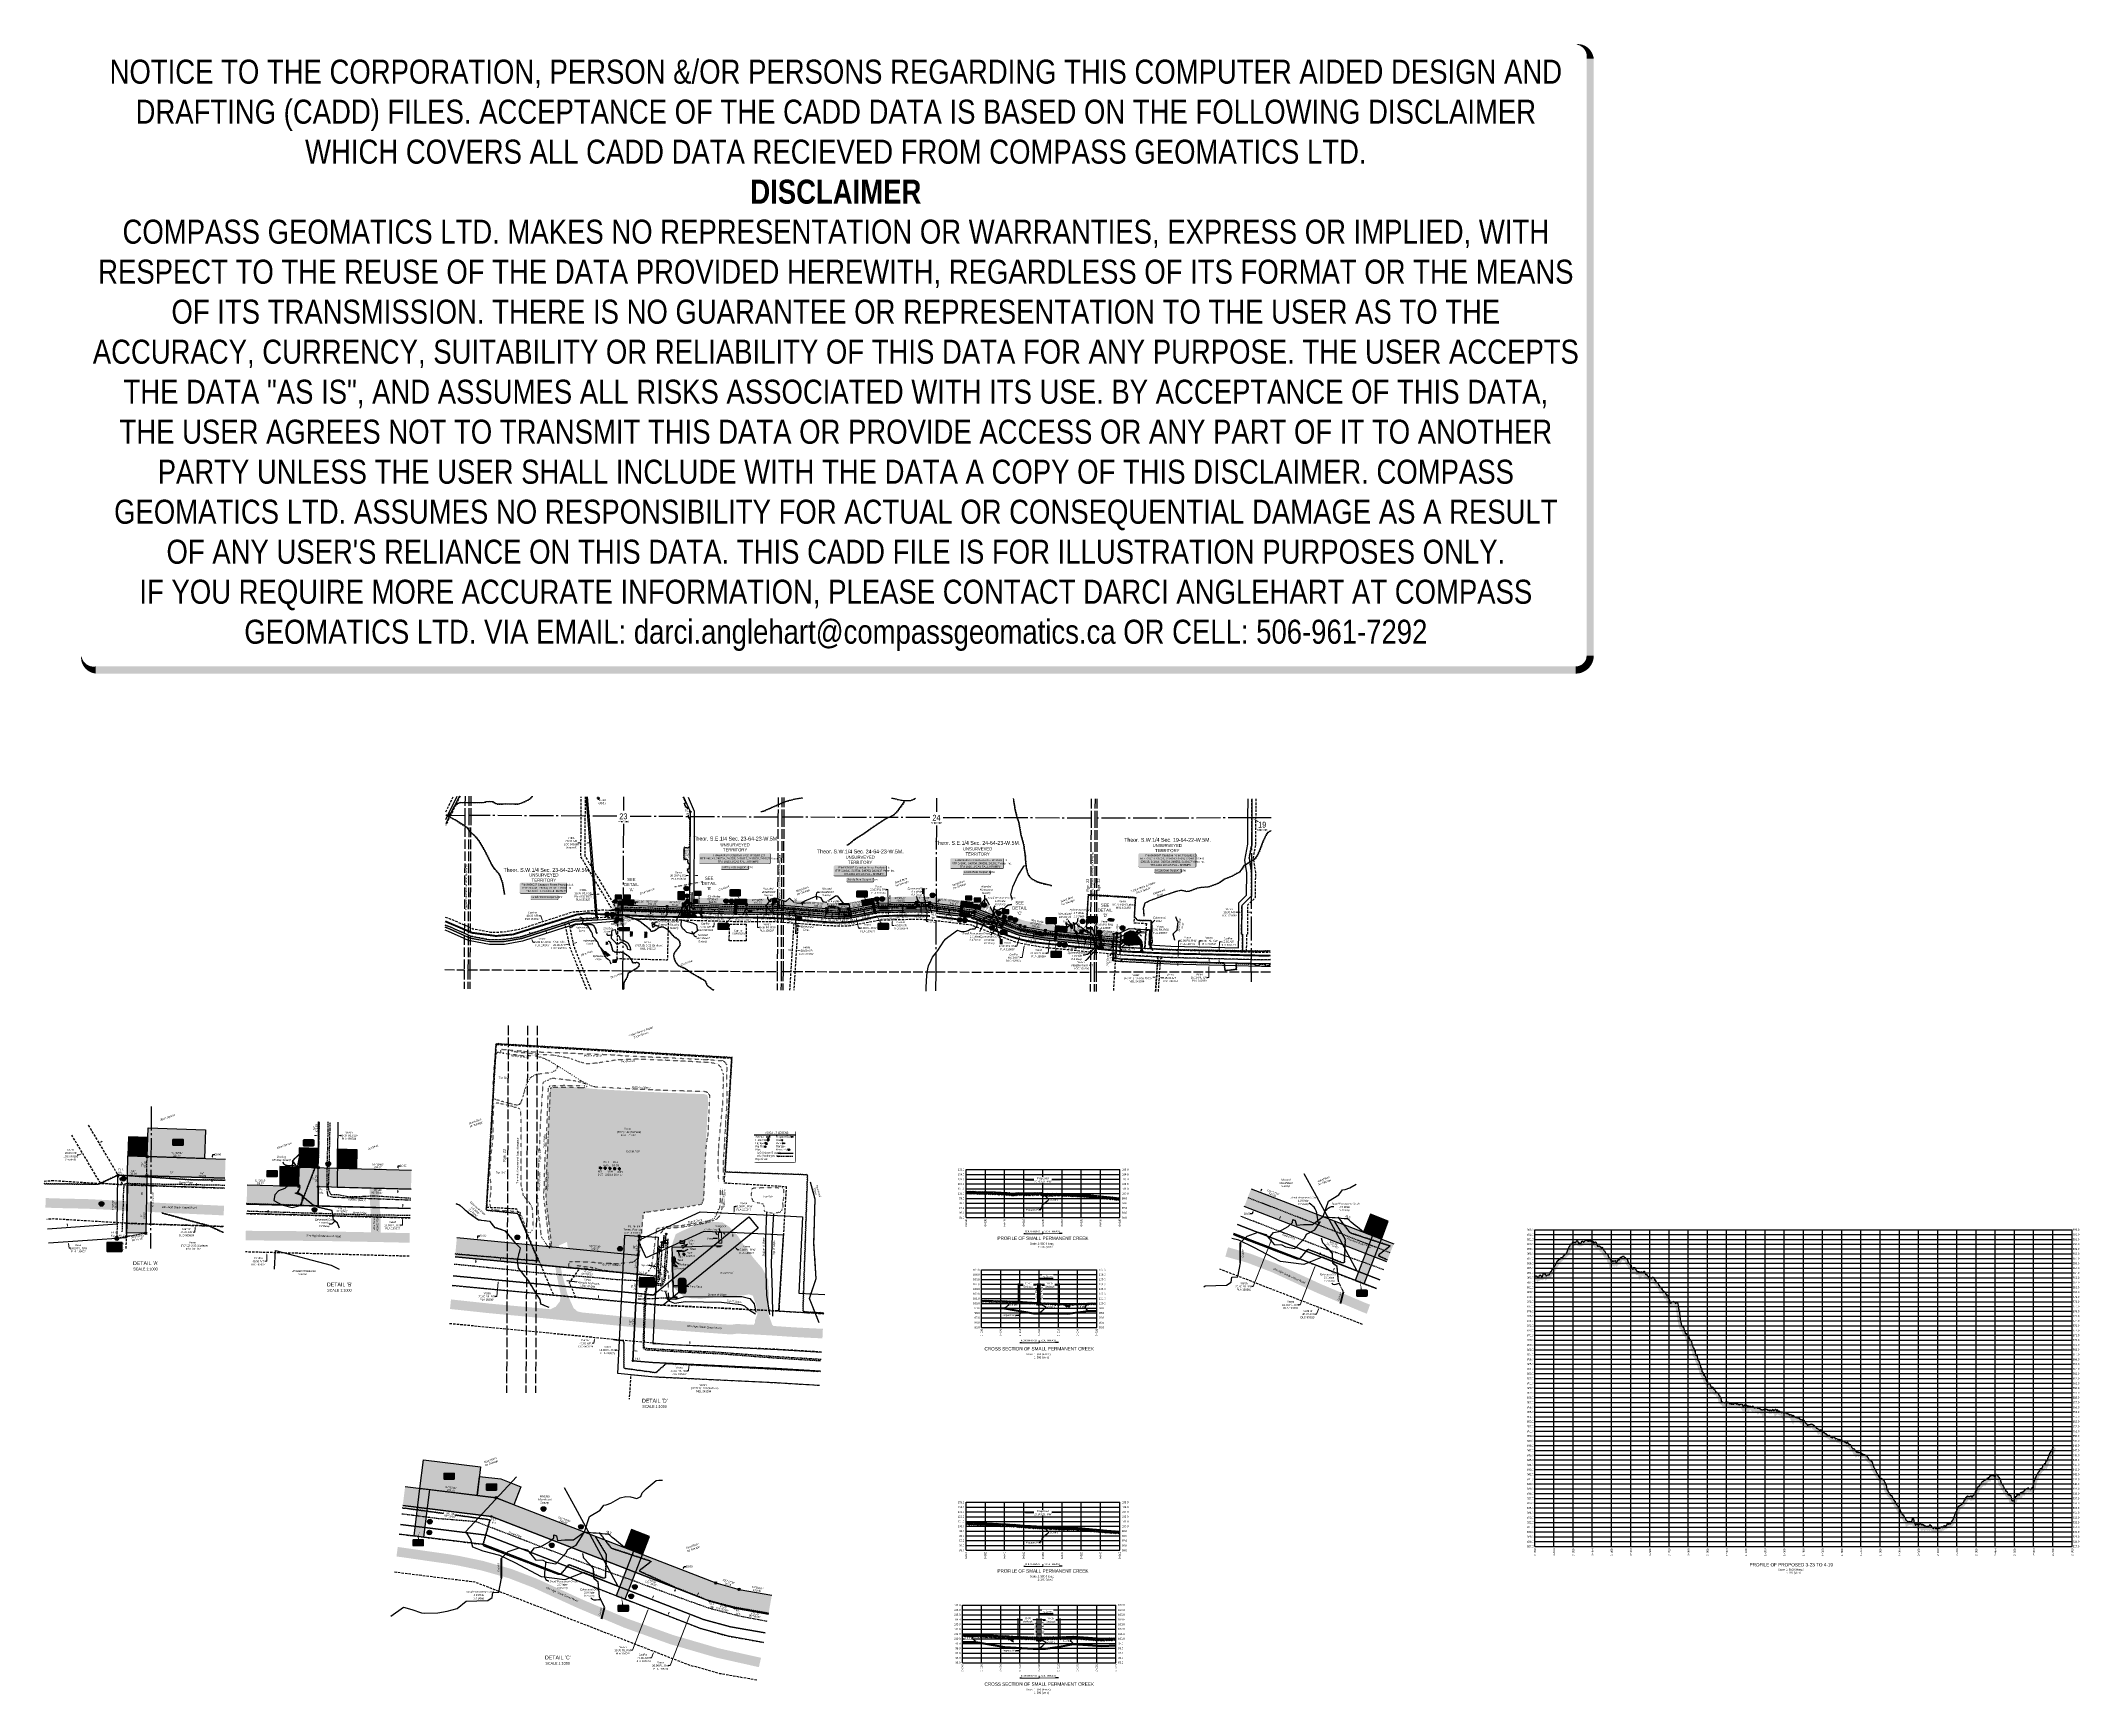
# Model space of a CAD drawing. Extents: x 473254 to 483871, y 6040471 to 6049084.
import ezdxf
from ezdxf.enums import TextEntityAlignment as Align

# ---------------------------------------------------------------- set-up
doc = ezdxf.new("R2010")
doc.units = 0
doc.header["$LTSCALE"] = 5
doc.header["$PDSIZE"] = 0.5
for name, pattern in [('0', [1, 1, 0]), ('foc-ACCESSROAD', [3.75, 2.5, -1.25]), ('foc-QUARTERLINE', [33, 25, -3, 2, -3]), ('foc-TIELINE', [1.875, 1.25, -0.625]), ('foc-TOPO', [1, 0.2, -0.8]), ('foc-TOPO-ephemeral', [6.25, 3.125, -0.625, 0.625, -0.625, 0.625, -0.625]), ('foc-TRAV', [1.875, 1.25, -0.625]), ('foc-UNSURVEYED', [12.5, 10, -2.5]), ('foc-WHEELTRACKS', [2, 0.4, -1.6]), ('POWERLINE5', [7.8, 2.4, -0.6, 0.6, -0.6, 0.6, -0.6, 2.4]), ('UG_PIPE', [1.875, 1.25, -0.625])]:
    doc.linetypes.add(name, pattern=pattern)
doc.layers.get('Defpoints').update_dxf_attribs({"color": 9})
for name, color, linetype in [('10', 1, 'Continuous'), ('35', 37, 'Continuous'), ('9', 3, 'Continuous'), ('AS-CABLE', 224, 'foc-CABLE'), ('AS-PIPE-UG', 44, 'UG_PIPE'), ('AS-PIPE-UG-T', 44, 'Continuous'), ('AS-POWER-EXISTING', 72, 'POWERLINE5'), ('AS-ROADS', 254, 'Continuous'), ('AS-SYMBOL', 7, 'Continuous'), ('AS-UNDERLAY-H', 141, 'Continuous'), ('AS-WILDLIFE-BLOCK', 131, 'Continuous'), ('C-AR', 13, 'foc-ACCESSROAD'), ('C-RW', 13, 'Continuous'), ('C-SYMBOL', 7, 'Continuous'), ('C-WS', 13, 'foc-ACCESSROAD'), ('C-WS-S', 8, 'Continuous'), ('CG-NOTES', 7, 'Continuous'), ('CHAINAGE', 201, 'foc-TIELINE'), ('D-TXT', 6, 'Continuous'), ('DETAIL-T', 7, 'Continuous'), ('F-AR', 190, 'foc-ACCESSROAD'), ('F-RW', 190, 'Continuous'), ('F-WS', 190, 'foc-ACCESSROAD'), ('F-WS-S', 8, 'Continuous'), ('L-BD', 7, 'Continuous'), ('L-BD1', 253, 'Continuous'), ('L-DETAIL-T', 3, 'Continuous'), ('L-MON', 1, 'Continuous'), ('L-QSEC', 8, 'foc-QUARTERLINE'), ('L-ROAD-T', 7, 'Continuous'), ('L-SECLBL', 7, 'Continuous'), ('L-TIE', 7, 'foc-TIELINE'), ('L-UNS-T', 3, 'Continuous'), ('L-USEC', 7, 'foc-UNSURVEYED'), ('P-BUFFER-H 30m', 51, 'Continuous'), ('P-BUFFER-T', 40, 'Continuous'), ('P-CROSSINGS', 250, 'Continuous'), ('P-CROSSINGS-GRID', 8, 'Continuous'), ('P-CROSSINGS-GROUND', 48, 'foc-TOPO'), ('P-CROSSINGS-LINE', 3, 'Continuous'), ('P-ELEVATION', 7, 'Continuous'), ('P-PROPOSED', 10, 'Continuous'), ('P-PROPOSED-H', 21, 'Continuous'), ('P-TEMP-BLOCKS', 250, 'Continuous'), ('P-TEMP-H', 41, 'Continuous'), ('P-TEMP_ACCESS ROAD', 46, 'Continuous'), ('P-TEMP_LOG DECK', 46, 'Continuous'), ('P-TEMP_WORKSPACE', 46, 'Continuous'), ('P-TRAV', 4, 'foc-TRAV'), ('P-TXT', 4, 'Continuous'), ('S-T7', 7, 'Continuous'), ('T-BUSH', 110, '0'), ('T-BUSH-T', 110, 'Continuous'), ('T-CREEK', 160, 'Continuous'), ('T-DRAW', 143, 'foc-TOPO-ephemeral'), ('T-GENERAL', 48, 'foc-TOPO'), ('T-SLOPE', 48, 'Continuous'), ('T-TIE', 201, 'foc-TIELINE'), ('T-VEGETATION-CHANGE', 104, 'foc-TOPO'), ('T-WATER', 160, 'Continuous'), ('T-WATER-H', 133, 'Continuous'), ('T-WATER-P3', 160, 'foc-WHEELTRACKS'), ('T-WATER-T', 170, 'Continuous'), ('WETLAND', 143, 'Continuous'), ('WETLAND-T', 146, 'Continuous')]:
    doc.layers.add(name, color=color, linetype=linetype)
for name, color, linetype, lineweight in [('AS-GENERAL', 48, 'Continuous', 18), ('C-AR-T', 13, 'Continuous', 9), ('C-RW-T', 13, 'Continuous', 9), ('C-WS-T', 13, 'Continuous', 9), ('CHAINAGE-T', 201, 'Continuous', 18), ('F-AR-T', 190, 'Continuous', 9), ('F-RW-T', 190, 'Continuous', 9), ('F-WS-T', 190, 'Continuous', 9), ('T-TEXT', 48, 'Continuous', 18), ('T-TIE-T', 201, 'Continuous', 18)]:
    doc.layers.add(name, color=color, linetype=linetype, lineweight=lineweight)
for name, color, linetype, true_color in [('AS-PIPE-AG', 7, 'Continuous', 0x7d00fa), ('AS-STRUCTURE-H', 7, 'Continuous', 0xa8a8a8), ('AS-STRUCTURE-T', 7, 'Continuous', 0x454545), ('P-100m WELL BORE BUFFER', 7, 'Continuous', 0xf5ffd6)]:
    doc.layers.add(name, color=color, linetype=linetype, true_color=true_color)
doc.layers.add('AS-STRUCTURE', color=7, linetype='Continuous', lineweight=30, true_color=0x595959)
doc.layers.add('DISCLAIMER', color=7, linetype='Continuous', plot=False)
doc.styles.add('140', font='ARIALN.TTF', dxfattribs={"height": 15})
doc.styles.add('175L', font='ARIALN.TTF', dxfattribs={"height": 20})
doc.styles.add('80', font='ARIALN.TTF', dxfattribs={"height": 10})
doc.styles.add('80CG', font='ARIALN.TTF', dxfattribs={"height": 10})
doc.styles.add('80L', font='ARIALN.TTF', dxfattribs={"height": 10})
doc.styles.add('80LS', font='ARIALNI.TTF', dxfattribs={"height": 10})
doc.styles.add('BOLD', font='ARIALNB.TTF')
doc.styles.add('Crossing', font='ARIALN.TTF', dxfattribs={"height": 10})
doc.styles.add('foc-LtypeFont', font='ARIALN.TTF', dxfattribs={"height": 7.35})
doc.styles.add('Legend', font='ARIALN.TTF')
doc.styles.add('SIMPLEX', font='ARIALN.TTF')
doc.linetypes.add('foc-CABLE', pattern='A,2,-1,["C",foc-LtypeFont,S=0.2,R=0,X=-0.625,Y=-0.75],-1.24,8', length=12.24)
doc.linetypes.add('foc-TOPO-flowdirection-NOLINE', pattern='A,0,[">",foc-LtypeFont,S=0.3,R=0,X=0,Y=-0.945],-20,[">",foc-LtypeFont,S=0.3,R=0,X=0,Y=-0.945],0', length=20)
doc.dimstyles.new('Compass 5 000', dxfattribs={"dimscale": 5, "dimtxt": 9, "dimasz": 2, "dimexe": 0.2, "dimexo": 0.0625, "dimgap": 0.5, "dimtad": 0, "dimtih": 1, "dimtoh": 1, "dimzin": 0, "dimdsep": 46, "dimtxsty": '80CG', "dimcen": 0.1, "dimse1": 1, "dimse2": 1, "dimclrd": 256, "dimclrt": 256, "dimaunit": 1, "dimadec": 4, "dimazin": 0, "dimtfac": 0.06, "dimtofl": 0, "dimtmove": 0, "dimatfit": 1, "dimfxl": 0.2, "dimtolj": 1, "dimtzin": 0, "dimlwd": -1, "dimarcsym": 0})
pattern_1 = [(45, (251.553, 3174.68), (0, 22.438848553), [15.86666197, -15.86666197]), (45, (247.346, 3178.887), (0, 22.438848553), [15.86666197, -15.86666197]), (45, (243.139, 3183.094), (0, 22.438848553), [15.86666197, -15.86666197]), (135, (243.139, 3185.9), (-22.438848553, 0), [15.86666197, -15.86666197]), (135, (247.346, 3190.107), (-22.438848553, 0), [15.86666197, -15.86666197]), (135, (251.553, 3194.314), (-22.438848553, 0), [15.86666197, -15.86666197])]

# ---------------------------------------------------------------- blocks, each defined once
blk = doc.blocks.new('L-SECLBL')
at = {"layer": '9', "color": 7}
for p, q in [((-5, -28), (-12, -28)), ((21, -28), (13, -28))]:
    blk.add_line(p, q, dxfattribs=at)
at = {"layer": '10', "color": 2, "style": 'SIMPLEX'}
blk.add_attdef('SEC', text='', height=30, dxfattribs=at).set_placement((0, 0), align=Align.MIDDLE)
at = {"layer": '10', "color": 5, "style": '80L'}
blk.add_attdef('TWP', text='', height=9.5, dxfattribs=at).set_placement((-14, -27), align=Align.MIDDLE_RIGHT)
blk.add_attdef('RGE', text='', height=9.5, dxfattribs=at).set_placement((4, -27), align=Align.MIDDLE_CENTER)
blk.add_attdef('MER', text='', height=9.5, dxfattribs=at).set_placement((23, -27), align=Align.MIDDLE_LEFT)
blk = doc.blocks.new('*U382')
h = blk.add_hatch(color=255)
edge = h.paths.add_edge_path()
edge.add_line((-116, -28), (116, -28))
edge.add_arc((116, -22), 6, 270, 360)
edge.add_line((122, -22), (122, 21))
edge.add_arc((116, 21), 6, 0, 90)
edge.add_line((116, 27), (-116, 27))
edge.add_arc((-116, 21), 6, 90, 180)
edge.add_line((-122, 21), (-122, -22))
edge.add_arc((-116, -22), 6, 180, 270)
at = {"color": 44, "flags": 128}
blk.add_lwpolyline([(-116, -28, 3, 3, 0), (116, -28, 3, 3, 0.414214), (122, -22, 3, 3, 0), (122, 21, 3, 0, 0.414214), (116, 27, 0, 0, 0), (-116, 27, 0, 0, 0.414214), (-122, 21, 0, 0, 0), (-122, -22, 0, 3, 0.414214)], format="xyseb", close=True, dxfattribs=at)
at = {"color": 44, "style": '80'}
blk.add_attdef('ENTER_TEXT_001', (-36, -5), '', height=10, dxfattribs=at)
blk = doc.blocks.new('*U383')
h = blk.add_hatch(color=255)
edge = h.paths.add_edge_path()
edge.add_line((-179, -28), (179, -28))
edge.add_arc((179, -22), 6, 270, 360)
edge.add_line((185, -22), (185, 21))
edge.add_arc((179, 21), 6, 0, 90)
edge.add_line((179, 27), (-179, 27))
edge.add_arc((-179, 21), 6, 90, 180)
edge.add_line((-185, 21), (-185, -22))
edge.add_arc((-179, -22), 6, 180, 270)
at = {"color": 44, "flags": 128}
blk.add_lwpolyline([(-179, -28, 3, 3, 0), (179, -28, 3, 3, 0.414214), (185, -22, 3, 3, 0), (185, 21, 3, 0, 0.414214), (179, 27, 0, 0, 0), (-179, 27, 0, 0, 0.414214), (-185, 21, 0, 0, 0), (-185, -22, 0, 3, 0.414214)], format="xyseb", close=True, dxfattribs=at)
at = {"color": 44, "style": '80'}
blk.add_attdef('ENTER_TEXT_001', (-36, -5), '', height=10, dxfattribs=at)
blk = doc.blocks.new('*U384')
h = blk.add_hatch(color=255)
edge = h.paths.add_edge_path()
edge.add_line((-132, -28), (132, -28))
edge.add_arc((132, -22), 6, 270, 360)
edge.add_line((138, -22), (138, 21))
edge.add_arc((132, 21), 6, 0, 90)
edge.add_line((132, 27), (-132, 27))
edge.add_arc((-132, 21), 6, 90, 180)
edge.add_line((-138, 21), (-138, -22))
edge.add_arc((-132, -22), 6, 180, 270)
at = {"color": 44, "flags": 128}
blk.add_lwpolyline([(-132, -28, 3, 3, 0), (132, -28, 3, 3, 0.414214), (138, -22, 3, 3, 0), (138, 21, 3, 0, 0.414214), (132, 27, 0, 0, 0), (-132, 27, 0, 0, 0.414214), (-138, 21, 0, 0, 0), (-138, -22, 0, 3, 0.414214)], format="xyseb", close=True, dxfattribs=at)
at = {"color": 44, "style": '80'}
blk.add_attdef('ENTER_TEXT_001', (-36, -5), '', height=10, dxfattribs=at)
blk = doc.blocks.new('*U385')
h = blk.add_hatch(color=255)
edge = h.paths.add_edge_path()
edge.add_line((-132, -28), (132, -28))
edge.add_arc((132, -22), 6, 270, 360)
edge.add_line((138, -22), (138, 21))
edge.add_arc((132, 21), 6, 0, 90)
edge.add_line((132, 27), (-132, 27))
edge.add_arc((-132, 21), 6, 90, 180)
edge.add_line((-138, 21), (-138, -22))
edge.add_arc((-132, -22), 6, 180, 270)
at = {"color": 44, "flags": 128}
blk.add_lwpolyline([(-132, -28, 3, 3, 0), (132, -28, 3, 3, 0.414214), (138, -22, 3, 3, 0), (138, 21, 3, 0, 0.414214), (132, 27, 0, 0, 0), (-132, 27, 0, 0, 0.414214), (-138, 21, 0, 0, 0), (-138, -22, 0, 3, 0.414214)], format="xyseb", close=True, dxfattribs=at)
at = {"color": 44, "style": '80'}
blk.add_attdef('ENTER_TEXT_001', (-36, -5), '', height=10, dxfattribs=at)
blk = doc.blocks.new('*U386')
h = blk.add_hatch(color=255)
edge = h.paths.add_edge_path()
edge.add_line((-144, -37), (144, -37))
edge.add_arc((144, -31), 6, 270, 360)
edge.add_line((150, -31), (150, 30))
edge.add_arc((144, 30), 6, 0, 90)
edge.add_line((144, 36), (-144, 36))
edge.add_arc((-144, 30), 6, 90, 180)
edge.add_line((-150, 30), (-150, -31))
edge.add_arc((-144, -31), 6, 180, 270)
at = {"color": 44, "flags": 128}
blk.add_lwpolyline([(-144, -37, 3, 3, 0), (144, -37, 3, 3, 0.414214), (150, -31, 3, 3, 0), (150, 30, 3, 0, 0.414214), (144, 36, 0, 0, 0), (-144, 36, 0, 0, 0.414214), (-150, 30, 0, 0, 0), (-150, -31, 0, 3, 0.414214)], format="xyseb", close=True, dxfattribs=at)
at = {"color": 44, "style": '80'}
blk.add_attdef('ENTER_TEXT_001', (-36, -5), '', height=10, dxfattribs=at)
blk = doc.blocks.new('*D391')
at = {"layer": 'C-AR-T', "transparency": 16777216}
for p, q in [((479499, 6044544), (479478, 6044544)), ((479549, 6044544), (479559, 6044544))]:
    blk.add_line(p, q, dxfattribs=at)
for points in [[(479499, 6044546), (479499, 6044543), (479509, 6044544)], [(479549, 6044546), (479549, 6044542), (479539, 6044544)]]:
    blk.add_solid(points, dxfattribs=at)
at = {"layer": 'Defpoints', "color": 0, "transparency": 16777216}
for p in [(479509, 6044546), (479509, 6044544), (479539, 6044546)]:
    blk.add_point(p, dxfattribs=at)
at = {"layer": 'C-AR-T', "transparency": 16777216, "insert": (479444, 6044544), "char_height": 10, "attachment_point": 5, "style": '80CG'}
blk.add_mtext('\\A1;Veren\\P30.00 A/R\\PLOC 220689', dxfattribs=at)
blk = doc.blocks.new('*D392')
at = {"layer": 'C-RW-T', "transparency": 16777216}
for p, q in [((475802, 6044432), (475799, 6044441)), ((475813, 6044399), (475816, 6044389)), ((475816, 6044389), (475826, 6044389))]:
    blk.add_line(p, q, dxfattribs=at)
for points in [[(475804, 6044432), (475801, 6044431), (475805, 6044422)], [(475815, 6044399), (475811, 6044398), (475810, 6044408)]]:
    blk.add_solid(points, dxfattribs=at)
at = {"layer": 'Defpoints', "color": 0, "transparency": 16777216}
for p in [(475807, 6044423), (475810, 6044408), (475812, 6044409)]:
    blk.add_point(p, dxfattribs=at)
at = {"layer": 'C-RW-T', "transparency": 16777216, "insert": (475865, 6044389), "char_height": 10, "attachment_point": 5, "style": '80CG'}
blk.add_mtext('\\A1;Veren\\P15.00 P/L R/W\\PPLA 130007', dxfattribs=at)
blk = doc.blocks.new('*D393')
at = {"layer": 'C-RW-T', "transparency": 16777216}
for p, q in [((476626, 6044735), (476616, 6044735)), ((476666, 6044735), (476676, 6044735))]:
    blk.add_line(p, q, dxfattribs=at)
for points in [[(476626, 6044737), (476626, 6044734), (476636, 6044735)], [(476666, 6044737), (476666, 6044733), (476656, 6044735)]]:
    blk.add_solid(points, dxfattribs=at)
at = {"layer": 'Defpoints', "color": 0, "transparency": 16777216}
for p in [(476636, 6044730), (476656, 6044735), (476656, 6044730)]:
    blk.add_point(p, dxfattribs=at)
at = {"layer": 'C-RW-T', "transparency": 16777216, "insert": (476576, 6044735), "char_height": 10, "attachment_point": 5, "style": '80CG'}
blk.add_mtext('\\A1;Veren\\P20.00 P/L R/W\\PPLA 190564', dxfattribs=at)
blk = doc.blocks.new('*D394')
at = {"layer": 'C-RW-T', "transparency": 16777216}
for p, q in [((477666, 6044662), (477656, 6044662)), ((477668, 6044584), (477666, 6044662)), ((477669, 6044544), (477669, 6044534))]:
    blk.add_line(p, q, dxfattribs=at)
for points in [[(477670, 6044584), (477666, 6044583), (477668, 6044574)], [(477670, 6044544), (477667, 6044544), (477669, 6044554)]]:
    blk.add_solid(points, dxfattribs=at)
at = {"layer": 'Defpoints', "color": 0, "transparency": 16777216}
for p in [(477668, 6044574), (477698, 6044574), (477698, 6044554)]:
    blk.add_point(p, dxfattribs=at)
at = {"layer": 'C-RW-T', "transparency": 16777216, "insert": (477617, 6044662), "char_height": 10, "attachment_point": 5, "style": '80CG'}
blk.add_mtext('\\A1;Veren\\P20.00 P/L R/W\\PPLA 190564', dxfattribs=at)
blk = doc.blocks.new('*D395')
at = {"layer": 'C-RW-T', "transparency": 16777216}
for p, q in [((478958, 6044454), (478951, 6044462)), ((478964, 6044447), (478973, 6044435)), ((478969, 6044441), (479039, 6044453)), ((479039, 6044453), (479044, 6044453)), ((478980, 6044427), (478986, 6044419))]:
    blk.add_line(p, q, dxfattribs=at)
for points in [[(478959, 6044455), (478956, 6044453), (478964, 6044447)], [(478981, 6044428), (478978, 6044426), (478973, 6044435)]]:
    blk.add_solid(points, dxfattribs=at)
at = {"layer": 'Defpoints', "color": 0, "transparency": 16777216}
for p in [(478973, 6044435), (478918, 6044409), (478928, 6044398)]:
    blk.add_point(p, dxfattribs=at)
at = {"layer": 'C-RW-T', "transparency": 16777216, "insert": (479084, 6044453), "char_height": 10, "attachment_point": 5, "style": '80CG'}
blk.add_mtext('\\A1;Veren\\P15.00 P/L R/W\\PPLA 130007', dxfattribs=at)
blk = doc.blocks.new('*D396')
at = {"layer": 'C-RW-T', "transparency": 16777216}
for p, q in [((479177, 6044317), (479179, 6044396)), ((479179, 6044396), (479189, 6044396)), ((479176, 6044277), (479176, 6044267))]:
    blk.add_line(p, q, dxfattribs=at)
for points in [[(479174, 6044277), (479178, 6044277), (479176, 6044287)], [(479175, 6044317), (479179, 6044317), (479177, 6044307)]]:
    blk.add_solid(points, dxfattribs=at)
at = {"layer": 'Defpoints', "color": 0, "transparency": 16777216}
for p in [(479162, 6044287), (479163, 6044307), (479176, 6044287)]:
    blk.add_point(p, dxfattribs=at)
at = {"layer": 'C-RW-T', "transparency": 16777216, "insert": (479228, 6044396), "char_height": 10, "attachment_point": 5, "style": '80CG'}
blk.add_mtext('\\A1;Veren\\P20.00 P/L R/W\\PPLA 190432', dxfattribs=at)
blk = doc.blocks.new('*D397')
at = {"layer": 'C-RW-T', "transparency": 16777216}
for p, q in [((478512, 6044438), (478513, 6044448)), ((478501, 6044331), (478491, 6044331)), ((478508, 6044398), (478501, 6044331))]:
    blk.add_line(p, q, dxfattribs=at)
for points in [[(478511, 6044438), (478514, 6044438), (478511, 6044428)], [(478507, 6044399), (478510, 6044398), (478509, 6044408)]]:
    blk.add_solid(points, dxfattribs=at)
at = {"layer": 'Defpoints', "color": 0, "transparency": 16777216}
for p in [(478511, 6044428), (478669, 6044392), (478671, 6044412)]:
    blk.add_point(p, dxfattribs=at)
at = {"layer": 'C-RW-T', "transparency": 16777216, "insert": (478452, 6044331), "char_height": 10, "attachment_point": 5, "style": '80CG'}
blk.add_mtext('\\A1;Veren\\P20.00 P/L R/W\\PPLA 190564', dxfattribs=at)
blk = doc.blocks.new('*D398')
at = {"layer": 'C-RW-T', "transparency": 16777216}
for p, q in [((479287, 6044334), (479286, 6044324)), ((479288, 6044374), (479288, 6044395)), ((479288, 6044395), (479298, 6044395))]:
    blk.add_line(p, q, dxfattribs=at)
for points in [[(479285, 6044334), (479288, 6044334), (479287, 6044344)], [(479286, 6044374), (479289, 6044374), (479287, 6044364)]]:
    blk.add_solid(points, dxfattribs=at)
at = {"layer": 'Defpoints', "color": 0, "transparency": 16777216}
for p in [(479158, 6044368), (479158, 6044348), (479287, 6044364)]:
    blk.add_point(p, dxfattribs=at)
at = {"layer": 'C-RW-T', "transparency": 16777216, "insert": (479338, 6044395), "char_height": 10, "attachment_point": 5, "style": '80CG'}
blk.add_mtext('\\A1;Veren\\P20.00 P/L R/W\\PPLA 220247', dxfattribs=at)
blk = doc.blocks.new('*D399')
at = {"layer": 'Defpoints', "color": 0, "transparency": 16777216}
for p in [(476761, 6044498), (476837, 6044496), (476839, 6044536)]:
    blk.add_point(p, dxfattribs=at)
at = {"layer": 'F-AR-T', "transparency": 16777216}
for p, q in [((476762, 6044548), (476763, 6044558)), ((476760, 6044468), (476750, 6044468)), ((476761, 6044488), (476760, 6044468))]:
    blk.add_line(p, q, dxfattribs=at)
for points in [[(476761, 6044548), (476764, 6044548), (476762, 6044538)], [(476759, 6044488), (476762, 6044488), (476761, 6044498)]]:
    blk.add_solid(points, dxfattribs=at)
at = {"layer": 'F-AR-T', "transparency": 16777216, "insert": (476716, 6044468), "char_height": 10, "width": 322.5, "attachment_point": 5, "style": '80CG'}
blk.add_mtext('\\A1;CanFor\\P40.00 A/R\\PDLO 900624', dxfattribs=at)
blk = doc.blocks.new('*D400')
at = {"layer": 'Defpoints', "color": 0, "transparency": 16777216}
for p in [(475851, 6044490), (475864, 6044452), (475868, 6044495)]:
    blk.add_point(p, dxfattribs=at)
at = {"layer": 'F-AR-T', "transparency": 16777216}
for p, q in [((475858, 6044526), (475848, 6044526)), ((475865, 6044505), (475858, 6044526)), ((475884, 6044448), (475887, 6044438))]:
    blk.add_line(p, q, dxfattribs=at)
for points in [[(475867, 6044505), (475863, 6044504), (475868, 6044495)], [(475885, 6044448), (475882, 6044447), (475881, 6044457)]]:
    blk.add_solid(points, dxfattribs=at)
at = {"layer": 'F-AR-T', "transparency": 16777216, "insert": (475814, 6044526), "char_height": 10, "attachment_point": 5, "style": '80CG'}
blk.add_mtext('\\A1;CanFor\\P40.00 A/R\\PDLO 900624', dxfattribs=at)
blk = doc.blocks.new('*D401')
at = {"layer": 'Defpoints', "color": 0, "transparency": 16777216}
for p in [(478377, 6044378), (478436, 6044368), (478443, 6044407)]:
    blk.add_point(p, dxfattribs=at)
at = {"layer": 'F-AR-T', "transparency": 16777216}
for p, q in [((478386, 6044427), (478388, 6044437)), ((478375, 6044368), (478365, 6044308)), ((478365, 6044308), (478355, 6044308))]:
    blk.add_line(p, q, dxfattribs=at)
for points in [[(478374, 6044368), (478377, 6044368), (478377, 6044378)], [(478384, 6044427), (478387, 6044427), (478384, 6044417)]]:
    blk.add_solid(points, dxfattribs=at)
at = {"layer": 'F-AR-T', "transparency": 16777216, "insert": (478321, 6044308), "char_height": 10, "attachment_point": 5, "style": '80CG'}
blk.add_mtext('\\A1;CanFor\\P40.00 A/R\\PDLO 900624', dxfattribs=at)
blk = doc.blocks.new('*D402')
at = {"layer": 'Defpoints', "color": 0, "transparency": 16777216}
for p in [(476003, 6044396), (476023, 6044400), (476026, 6044382)]:
    blk.add_point(p, dxfattribs=at)
at = {"layer": 'F-AR-T', "transparency": 16777216}
for p, q in [((475997, 6044376), (475987, 6044374)), ((476036, 6044384), (476046, 6044386))]:
    blk.add_line(p, q, dxfattribs=at)
for points in [[(475997, 6044378), (475997, 6044375), (476007, 6044378)], [(476036, 6044386), (476036, 6044383), (476026, 6044382)]]:
    blk.add_solid(points, dxfattribs=at)
at = {"layer": 'F-AR-T', "transparency": 16777216, "insert": (475953, 6044374), "char_height": 10, "attachment_point": 5, "style": '80CG'}
blk.add_mtext('\\A1;Kiwetinohk\\P20.00 A/R\\PLOC 930056', dxfattribs=at)
blk = doc.blocks.new('*D403')
at = {"layer": 'Defpoints', "color": 0, "transparency": 16777216}
for p in [(476071, 6044908), (476071, 6044905), (476091, 6044908)]:
    blk.add_point(p, dxfattribs=at)
at = {"layer": 'F-AR-T', "transparency": 16777216}
for p, q in [((476061, 6044905), (476051, 6044905)), ((476101, 6044905), (476111, 6044905))]:
    blk.add_line(p, q, dxfattribs=at)
for points in [[(476061, 6044907), (476061, 6044903), (476071, 6044905)], [(476101, 6044906), (476101, 6044903), (476091, 6044905)]]:
    blk.add_solid(points, dxfattribs=at)
at = {"layer": 'F-AR-T', "transparency": 16777216, "insert": (476017, 6044905), "char_height": 10, "attachment_point": 5, "style": '80CG'}
blk.add_mtext('\\A1;CNRL\\P20.00 A/R\\PLOC 940165\\P(Expired)', dxfattribs=at)
blk = doc.blocks.new('*D404')
at = {"layer": 'Defpoints', "color": 0, "transparency": 16777216}
for p in [(477174, 6044429), (477189, 6044345), (477194, 6044427)]:
    blk.add_point(p, dxfattribs=at)
at = {"layer": 'F-AR-T', "transparency": 16777216}
for p, q in [((477159, 6044347), (477149, 6044348)), ((477199, 6044345), (477209, 6044344))]:
    blk.add_line(p, q, dxfattribs=at)
for points in [[(477159, 6044349), (477159, 6044345), (477169, 6044347)], [(477199, 6044346), (477198, 6044343), (477189, 6044345)]]:
    blk.add_solid(points, dxfattribs=at)
at = {"layer": 'F-AR-T', "transparency": 16777216, "insert": (477243, 6044344), "char_height": 10, "attachment_point": 5, "style": '80CG'}
blk.add_mtext('\\A1;HWN\\P20.00 A/R\\PLOC 230584', dxfattribs=at)
blk = doc.blocks.new('*D405')
at = {"layer": 'Defpoints', "color": 0, "transparency": 16777216}
for p in [(479286, 6044344), (479392, 6044342), (479285, 6044304)]:
    blk.add_point(p, dxfattribs=at)
at = {"layer": 'F-AR-T', "transparency": 16777216}
for p, q in [((479392, 6044352), (479393, 6044391)), ((479393, 6044391), (479403, 6044391)), ((479391, 6044292), (479391, 6044282))]:
    blk.add_line(p, q, dxfattribs=at)
for points in [[(479391, 6044352), (479394, 6044352), (479392, 6044342)], [(479389, 6044292), (479393, 6044292), (479391, 6044302)]]:
    blk.add_solid(points, dxfattribs=at)
at = {"layer": 'F-AR-T', "transparency": 16777216, "insert": (479438, 6044391), "char_height": 10, "attachment_point": 5, "style": '80CG'}
blk.add_mtext('\\A1;CanFor\\P40.00 A/R\\PDLO 900624', dxfattribs=at)
blk = doc.blocks.new('GABD')
for p, q in [((-0.8, 0), (-1.6, 0)), ((0, 0.8), (0, 1.6)), ((1.6, 0), (0.8, 0)), ((0, -0.8), (0, -1.6))]:
    blk.add_line(p, q)
blk.add_circle((0, 0), 0.8)
blk = doc.blocks.new('GAS')
h = blk.add_hatch(color=255)
h.dxf.hatch_style = 1
edge = h.paths.add_edge_path()
edge.add_arc((0, 0), 0.9, 0, 360)
for p, q in [((-0.8, 0), (-1.6, 0)), ((-0.6, 0.6), (-1.1, 1.1)), ((0, 0.8), (0, 1.6)), ((0.6, 0.6), (1.1, 1.1)), ((1.6, 0), (0.8, 0)), ((-0.6, -0.6), (-1.1, -1.1)), ((0, -0.8), (0, -1.6)), ((1.1, -1.1), (0.6, -0.6))]:
    blk.add_line(p, q)
blk.add_circle((0, 0), 0.8)
blk = doc.blocks.new('WC')
at = {"layer": 'L-MON'}
h = blk.add_hatch(color=255, dxfattribs=at)
h.dxf.hatch_style = 1
edge = h.paths.add_edge_path()
edge.add_arc((0, 0), 0.9, 0, 360)
at = {"layer": 'L-MON', "color": 240, "flags": 128}
for points in [[(-0.6, 0.5), (-1.2, 1.1)], [(0.5, 0.6), (1.1, 1.2)], [(-1.2, -1.2), (-0.6, -0.6)], [(1.2, -1.2), (0.6, -0.6)]]:
    blk.add_lwpolyline(points, dxfattribs=at)
at = {"layer": 'L-MON', "color": 240}
for radius in [0.8, 0.373]:
    blk.add_circle((0, 0), radius, dxfattribs=at)
blk = doc.blocks.new('*D390')
at = {"layer": 'C-RW-T', "transparency": 16777216}
for p, q in [((477497, 6044539), (477495, 6044549)), ((477503, 6044510), (477512, 6044462)), ((477512, 6044462), (477522, 6044462))]:
    blk.add_line(p, q, dxfattribs=at)
for points in [[(477499, 6044540), (477496, 6044539), (477499, 6044529)], [(477504, 6044510), (477501, 6044510), (477501, 6044520)]]:
    blk.add_solid(points, dxfattribs=at)
at = {"layer": 'Defpoints', "color": 0, "transparency": 16777216}
for p in [(477499, 6044529), (477522, 6044534), (477524, 6044524)]:
    blk.add_point(p, dxfattribs=at)
at = {"layer": 'C-RW-T', "transparency": 16777216, "insert": (477561, 6044462), "char_height": 10, "attachment_point": 5, "style": '80CG'}
blk.add_mtext('\\A1;Veren\\P10.00 P/L R/W\\PPLA 130007', dxfattribs=at)
blk = doc.blocks.new('*D388')
at = {"layer": 'C-RW-T', "transparency": 16777216}
for p, q in [((478739, 6044416), (478745, 6044479)), ((478745, 6044479), (478755, 6044479)), ((478735, 6044376), (478734, 6044366))]:
    blk.add_line(p, q, dxfattribs=at)
for points in [[(478733, 6044376), (478736, 6044376), (478736, 6044386)], [(478737, 6044416), (478740, 6044416), (478738, 6044406)]]:
    blk.add_solid(points, dxfattribs=at)
at = {"layer": 'Defpoints', "color": 0, "transparency": 16777216}
for p in [(478738, 6044406), (478797, 6044380), (478799, 6044400)]:
    blk.add_point(p, dxfattribs=at)
at = {"layer": 'C-RW-T', "transparency": 16777216, "insert": (478794, 6044479), "char_height": 10, "attachment_point": 5, "style": '80CG'}
blk.add_mtext('\\A1;Veren\\P20.00 P/L R/W\\PPLA 190564', dxfattribs=at)
blk = doc.blocks.new('*U374')
h = blk.add_hatch(color=255)
edge = h.paths.add_edge_path()
edge.add_line((-66, -12), (66, -12))
edge.add_arc((66, -6), 6, 270, 360)
edge.add_line((72, -6), (72, 4))
edge.add_arc((66, 4), 6, 0, 90)
edge.add_line((66, 10), (-66, 10))
edge.add_arc((-66, 4), 6, 90, 180)
edge.add_line((-72, 4), (-72, -6))
edge.add_arc((-66, -6), 6, 180, 270)
at = {"color": 131, "flags": 128}
blk.add_lwpolyline([(-66, -12, 3, 3, 0), (66, -12, 3, 3, 0.414214), (72, -6, 3, 3, 0), (72, 4, 3, 0, 0.414214), (66, 10, 0, 0, 0), (-66, 10, 0, 0, 0.414214), (-72, 4, 0, 0, 0), (-72, -6, 0, 3, 0.414214)], format="xyseb", close=True, dxfattribs=at)
at = {"color": 131, "style": '80'}
blk.add_attdef('ENTER_TEXT_001', (-36, -5), '', height=10, dxfattribs=at)
blk = doc.blocks.new('*U375')
h = blk.add_hatch(color=255)
edge = h.paths.add_edge_path()
edge.add_line((-66, -12), (66, -12))
edge.add_arc((66, -6), 6, 270, 360)
edge.add_line((72, -6), (72, 4))
edge.add_arc((66, 4), 6, 0, 90)
edge.add_line((66, 10), (-66, 10))
edge.add_arc((-66, 4), 6, 90, 180)
edge.add_line((-72, 4), (-72, -6))
edge.add_arc((-66, -6), 6, 180, 270)
at = {"color": 131, "flags": 128}
blk.add_lwpolyline([(-66, -12, 3, 3, 0), (66, -12, 3, 3, 0.414214), (72, -6, 3, 3, 0), (72, 4, 3, 0, 0.414214), (66, 10, 0, 0, 0), (-66, 10, 0, 0, 0.414214), (-72, 4, 0, 0, 0), (-72, -6, 0, 3, 0.414214)], format="xyseb", close=True, dxfattribs=at)
at = {"color": 131, "style": '80'}
blk.add_attdef('ENTER_TEXT_001', (-36, -5), '', height=10, dxfattribs=at)
blk = doc.blocks.new('*U376')
h = blk.add_hatch(color=255)
edge = h.paths.add_edge_path()
edge.add_line((-66, -12), (66, -12))
edge.add_arc((66, -6), 6, 270, 360)
edge.add_line((72, -6), (72, 4))
edge.add_arc((66, 4), 6, 0, 90)
edge.add_line((66, 10), (-66, 10))
edge.add_arc((-66, 4), 6, 90, 180)
edge.add_line((-72, 4), (-72, -6))
edge.add_arc((-66, -6), 6, 180, 270)
at = {"color": 131, "flags": 128}
blk.add_lwpolyline([(-66, -12, 3, 3, 0), (66, -12, 3, 3, 0.414214), (72, -6, 3, 3, 0), (72, 4, 3, 0, 0.414214), (66, 10, 0, 0, 0), (-66, 10, 0, 0, 0.414214), (-72, 4, 0, 0, 0), (-72, -6, 0, 3, 0.414214)], format="xyseb", close=True, dxfattribs=at)
at = {"color": 131, "style": '80'}
blk.add_attdef('ENTER_TEXT_001', (-36, -5), '', height=10, dxfattribs=at)
blk = doc.blocks.new('*U377')
h = blk.add_hatch(color=255)
edge = h.paths.add_edge_path()
edge.add_line((-66, -12), (66, -12))
edge.add_arc((66, -6), 6, 270, 360)
edge.add_line((72, -6), (72, 4))
edge.add_arc((66, 4), 6, 0, 90)
edge.add_line((66, 10), (-66, 10))
edge.add_arc((-66, 4), 6, 90, 180)
edge.add_line((-72, 4), (-72, -6))
edge.add_arc((-66, -6), 6, 180, 270)
at = {"color": 131, "flags": 128}
blk.add_lwpolyline([(-66, -12, 3, 3, 0), (66, -12, 3, 3, 0.414214), (72, -6, 3, 3, 0), (72, 4, 3, 0, 0.414214), (66, 10, 0, 0, 0), (-66, 10, 0, 0, 0.414214), (-72, 4, 0, 0, 0), (-72, -6, 0, 3, 0.414214)], format="xyseb", close=True, dxfattribs=at)
at = {"color": 131, "style": '80'}
blk.add_attdef('ENTER_TEXT_001', (-36, -5), '', height=10, dxfattribs=at)
blk = doc.blocks.new('*U373')
h = blk.add_hatch(color=255)
edge = h.paths.add_edge_path()
edge.add_line((-66, -12), (66, -12))
edge.add_arc((66, -6), 6, 270, 360)
edge.add_line((72, -6), (72, 4))
edge.add_arc((66, 4), 6, 0, 90)
edge.add_line((66, 10), (-66, 10))
edge.add_arc((-66, 4), 6, 90, 180)
edge.add_line((-72, 4), (-72, -6))
edge.add_arc((-66, -6), 6, 180, 270)
at = {"color": 131, "flags": 128}
blk.add_lwpolyline([(-66, -12, 3, 3, 0), (66, -12, 3, 3, 0.414214), (72, -6, 3, 3, 0), (72, 4, 3, 0, 0.414214), (66, 10, 0, 0, 0), (-66, 10, 0, 0, 0.414214), (-72, 4, 0, 0, 0), (-72, -6, 0, 3, 0.414214)], format="xyseb", close=True, dxfattribs=at)
at = {"color": 131, "style": '80'}
blk.add_attdef('ENTER_TEXT_001', (-36, -5), '', height=10, dxfattribs=at)
blk = doc.blocks.new('*D387')
at = {"layer": 'Defpoints', "color": 0, "transparency": 16777216}
for p in [(476137, 6044637), (476137, 6044637), (476142, 6044637)]:
    blk.add_point(p, dxfattribs=at)
at = {"layer": 'F-RW-T', "transparency": 16777216}
for p, q in [((476127, 6044636), (476117, 6044635)), ((476152, 6044638), (476162, 6044639))]:
    blk.add_line(p, q, dxfattribs=at)
for points in [[(476127, 6044637), (476127, 6044634), (476137, 6044637)], [(476152, 6044639), (476152, 6044636), (476142, 6044637)]]:
    blk.add_solid(points, dxfattribs=at)
at = {"layer": 'F-RW-T', "transparency": 16777216, "insert": (476078, 6044635), "char_height": 10, "attachment_point": 5, "style": '80CG'}
blk.add_mtext('\\A1;CNRL\\P10.00 P/L R/W\\PPlan 952 3686\\PPLA 950627', dxfattribs=at)
blk = doc.blocks.new('fdia')
at = {"color": 255, "const_width": 1}
blk.add_lwpolyline([(-0.5, 0, 1), (0.5, 0, 1)], format="xyb", close=True, dxfattribs=at)
blk = doc.blocks.new('Fdiaa')
blk.add_blockref('fdia', (0, 0))
blk = doc.blocks.new('fdib')
at = {"color": 1, "const_width": 1.6}
blk.add_lwpolyline([(-0.4, 0, 1), (0.4, 0, 1)], format="xyb", close=True, dxfattribs=at)
at = {"color": 1}
blk.add_circle((0, 0), 0.8, dxfattribs=at)
blk = doc.blocks.new('Fdibb')
blk.add_blockref('fdib', (0, 0))
blk = doc.blocks.new('fdicc')
for name in ['Fdibb', 'Fdiaa']:
    blk.add_blockref(name, (0, 0))
blk = doc.blocks.new('FDI')
blk.add_blockref('fdicc', (0, 0))
blk = doc.blocks.new('RISER')
h = blk.add_hatch(color=255)
h.dxf.hatch_style = 1
edge = h.paths.add_edge_path()
edge.add_arc((0, 0), 0.7, 0, 360)
blk.add_hatch(color=13).paths.add_polyline_path([(0.6, -0.2), (-0.6, -0.2, 0.774597)])
at = {"color": 13}
blk.add_line((-0.6, -0.2), (0.6, -0.2), dxfattribs=at)
blk.add_circle((0, 0), 0.6, dxfattribs=at)
blk = doc.blocks.new('*U406')
at = {"true_color": 0xff8aff}
h = blk.add_hatch(color=211, dxfattribs=at)
edge = h.paths.add_edge_path()
edge.add_line((-24, -19), (24, -19))
edge.add_arc((24, -13), 6, 270, 360)
edge.add_line((30, -13), (30, 12))
edge.add_arc((24, 12), 6, 0, 90)
edge.add_line((24, 18), (-24, 18))
edge.add_arc((-24, 12), 6, 90, 180)
edge.add_line((-30, 12), (-30, -13))
edge.add_arc((-24, -13), 6, 180, 270)
at = {"color": 250, "flags": 128}
blk.add_lwpolyline([(-24, -19, 3, 3, 0), (24, -19, 3, 3, 0.414214), (30, -13, 3, 3, 0), (30, 12, 3, 0, 0.414214), (24, 18, 0, 0, 0), (-24, 18, 0, 0, 0.414214), (-30, 12, 0, 0, 0), (-30, -13, 0, 3, 0.414214)], format="xyseb", close=True, dxfattribs=at)
at = {"flags": 128}
blk.add_lwpolyline([(34, -36, 0, 7.5, 0), (0, 0, 0, 0, 0)], format="xyseb", dxfattribs=at)
at = {"color": 250}
for tag, p, height, style in [('TEMP_AREA_W1_001', (-9, 2), 12, 'BOLD'), ('ENTER_TEXT_001', (-31, -12), 9, '80')]:
    blk.add_attdef(tag, p, '', height=height, dxfattribs=dict(at, style=style))
blk = doc.blocks.new('*U407')
at = {"true_color": 0xff8aff}
h = blk.add_hatch(color=211, dxfattribs=at)
edge = h.paths.add_edge_path()
edge.add_line((-24, -19), (24, -19))
edge.add_arc((24, -13), 6, 270, 360)
edge.add_line((30, -13), (30, 12))
edge.add_arc((24, 12), 6, 0, 90)
edge.add_line((24, 18), (-24, 18))
edge.add_arc((-24, 12), 6, 90, 180)
edge.add_line((-30, 12), (-30, -13))
edge.add_arc((-24, -13), 6, 180, 270)
at = {"color": 250, "flags": 128}
blk.add_lwpolyline([(-24, -19, 3, 3, 0), (24, -19, 3, 3, 0.414214), (30, -13, 3, 3, 0), (30, 12, 3, 0, 0.414214), (24, 18, 0, 0, 0), (-24, 18, 0, 0, 0.414214), (-30, 12, 0, 0, 0), (-30, -13, 0, 3, 0.414214)], format="xyseb", close=True, dxfattribs=at)
at = {"flags": 128}
blk.add_lwpolyline([(29, -42, 0, 7.5, 0), (0, 0, 0, 0, 0)], format="xyseb", dxfattribs=at)
at = {"color": 250}
for tag, p, height, style in [('TEMP_AREA_W1_001', (-9, 2), 12, 'BOLD'), ('ENTER_TEXT_001', (-31, -12), 9, '80')]:
    blk.add_attdef(tag, p, '', height=height, dxfattribs=dict(at, style=style))
blk = doc.blocks.new('*U409')
h = blk.add_hatch(color=111)
h.dxf.hatch_style = 1
h.paths.add_polyline_path([(-26, 8), (27, 8), (27, -8), (-26, -8)])
for p, q in [((-26, -8), (-26, 8)), ((-26, 8), (27, 8)), ((27, -8), (27, 8)), ((-26, -8), (27, -8))]:
    blk.add_line(p, q)
at = {"layer": 'P-ELEVATION', "color": 7, "flags": 128}
blk.add_lwpolyline([(0, 0, 10, 0, 0), (-23, 45, 0, 0, 0)], format="xyseb", dxfattribs=at)
at = {"layer": 'P-ELEVATION', "style": 'Legend'}
blk.add_attdef('STATION', text='', height=10, dxfattribs=at).set_placement((0, 0), align=Align.MIDDLE_CENTER)
blk = doc.blocks.new('*U410')
h = blk.add_hatch(color=111)
h.dxf.hatch_style = 1
h.paths.add_polyline_path([(-26, 8), (27, 8), (27, -8), (-26, -8)])
for p, q in [((-26, -8), (-26, 8)), ((-26, 8), (27, 8)), ((27, -8), (27, 8)), ((-26, -8), (27, -8))]:
    blk.add_line(p, q)
at = {"layer": 'P-ELEVATION', "color": 7, "flags": 128}
blk.add_lwpolyline([(0, 0, 10, 0, 0), (-56, 10, 0, 0, 0)], format="xyseb", dxfattribs=at)
at = {"layer": 'P-ELEVATION', "style": 'Legend'}
blk.add_attdef('STATION', text='', height=10, dxfattribs=at).set_placement((0, 0), align=Align.MIDDLE_CENTER)
blk = doc.blocks.new('*U418')
at = {"layer": 'P-ELEVATION'}
h = blk.add_hatch(color=111, dxfattribs=at)
h.dxf.hatch_style = 1
edge = h.paths.add_edge_path()
edge.add_ellipse((0, 0), major_axis=(-10.9, 0), ratio=0.913794, start_angle=0, end_angle=360)
at = {"layer": 'P-ELEVATION', "color": 7, "flags": 128}
blk.add_lwpolyline([(0, 0, 5, 0, 0), (26, -28, 0, 0, 0)], format="xyseb", dxfattribs=at)
at = {"layer": 'P-ELEVATION', "color": 7}
blk.add_ellipse((0, 0), major_axis=(-10.9, 0), ratio=0.913794, dxfattribs=at)
at = {"layer": 'P-ELEVATION', "style": '80'}
blk.add_attdef('BEND', text='', height=10, dxfattribs=at).set_placement((0, 0), align=Align.MIDDLE_CENTER)
blk = doc.blocks.new('*U419')
at = {"layer": 'P-ELEVATION'}
h = blk.add_hatch(color=111, dxfattribs=at)
h.dxf.hatch_style = 1
edge = h.paths.add_edge_path()
edge.add_ellipse((0, 0), major_axis=(-10.9, 0), ratio=0.913794, start_angle=0, end_angle=360)
at = {"layer": 'P-ELEVATION', "color": 7, "flags": 128}
blk.add_lwpolyline([(0, 0, 5, 0, 0), (-29, 35, 0, 0, 0)], format="xyseb", dxfattribs=at)
at = {"layer": 'P-ELEVATION', "color": 7}
blk.add_ellipse((0, 0), major_axis=(-10.9, 0), ratio=0.913794, dxfattribs=at)
at = {"layer": 'P-ELEVATION', "style": '80'}
blk.add_attdef('BEND', text='', height=10, dxfattribs=at).set_placement((0, 0), align=Align.MIDDLE_CENTER)
blk = doc.blocks.new('*U420')
at = {"layer": 'P-ELEVATION'}
h = blk.add_hatch(color=111, dxfattribs=at)
h.dxf.hatch_style = 1
edge = h.paths.add_edge_path()
edge.add_ellipse((0, 0), major_axis=(-10.9, 0), ratio=0.913794, start_angle=0, end_angle=360)
at = {"layer": 'P-ELEVATION', "color": 7, "flags": 128}
blk.add_lwpolyline([(0, 0, 5, 0, 0), (5, -49, 0, 0, 0)], format="xyseb", dxfattribs=at)
at = {"layer": 'P-ELEVATION', "color": 7}
blk.add_ellipse((0, 0), major_axis=(-10.9, 0), ratio=0.913794, dxfattribs=at)
at = {"layer": 'P-ELEVATION', "style": '80'}
blk.add_attdef('BEND', text='', height=10, dxfattribs=at).set_placement((0, 0), align=Align.MIDDLE_CENTER)
blk = doc.blocks.new('xing2')
h = blk.add_hatch(color=50)
h.dxf.hatch_style = 1
edge = h.paths.add_edge_path()
edge.add_ellipse((0, 0), major_axis=(-12.5, 0), ratio=0.816297, start_angle=0, end_angle=360)
h = blk.add_hatch(color=250)
h.dxf.hatch_style = 1
edge = h.paths.add_edge_path()
edge.add_ellipse((0, -2), major_axis=(-12.5, 0), ratio=0.816297, start_angle=0, end_angle=180)
edge.add_line((12, -2), (12, 0))
edge.add_ellipse((0, 0), major_axis=(-12.5, 0), ratio=0.816297, start_angle=0, end_angle=180, ccw=False)
edge.add_line((-12, 0), (-12, -2))
at = {"color": 250}
blk.add_ellipse((0, 0), major_axis=(-12.5, 0), ratio=0.816297, dxfattribs=at)
blk.add_ellipse((0, -2), major_axis=(-12.5, 0), ratio=0.816297, start_param=0, end_param=3.141593, dxfattribs=at)
at = {"color": 250, "style": 'Crossing'}
blk.add_attdef('CROSSING', text='', height=9, dxfattribs=at).set_placement((0, 0), align=Align.MIDDLE_CENTER)
at = {"color": 250, "style": 'Crossing', "flags": 1}
for tag, p in [('DESCRIPTION', (0, -26)), ('LOCATION', (0, -39)), ('DWG_REF', (0, -53)), ('OWNER', (0, -12))]:
    blk.add_attdef(tag, text='', height=9, dxfattribs=at).set_placement(p, align=Align.MIDDLE_CENTER)
blk = doc.blocks.new('*D421')
at = {"layer": 'C-RW-T', "transparency": 16777216}
for p, q in [((476985, 6044554), (476985, 6044564)), ((476986, 6044524), (476987, 6044465)), ((476987, 6044465), (476997, 6044465))]:
    blk.add_line(p, q, dxfattribs=at)
for points in [[(476987, 6044554), (476984, 6044554), (476986, 6044544)], [(476987, 6044524), (476984, 6044524), (476986, 6044534)]]:
    blk.add_solid(points, dxfattribs=at)
at = {"layer": 'Defpoints', "color": 0, "transparency": 16777216}
for p in [(477015, 6044544), (476986, 6044534), (477015, 6044534)]:
    blk.add_point(p, dxfattribs=at)
at = {"layer": 'C-RW-T', "transparency": 16777216, "insert": (477036, 6044465), "char_height": 10, "attachment_point": 5, "style": '80CG'}
blk.add_mtext('\\A1;Veren\\P10.00 P/L R/W\\PPLA 130007', dxfattribs=at)
blk = doc.blocks.new('*D462')
at = {"transparency": 16777216}
for p, q in [((478469, 6042602), (478486, 6042602)), ((478549, 6042602), (478532, 6042602))]:
    blk.add_line(p, q, dxfattribs=at)
for points in [[(478469, 6042604), (478469, 6042600), (478459, 6042602)], [(478549, 6042604), (478549, 6042600), (478559, 6042602)]]:
    blk.add_solid(points, dxfattribs=at)
at = {"transparency": 16777216, "insert": (478509, 6042602), "char_height": 10, "attachment_point": 5, "style": '80CG', "bg_fill": 3, "box_fill_scale": 1.1, "bg_fill_color": 256, "bg_fill_true_color": 13158600, "bg_fill_transparency": 0}
blk.add_mtext('\\A1;10.00\\PSetback', dxfattribs=at)
at = {"layer": 'Defpoints', "color": 0, "transparency": 16777216}
for p in [(478459, 6042595), (478559, 6042602), (478559, 6042595)]:
    blk.add_point(p, dxfattribs=at)
blk = doc.blocks.new('*D463')
at = {"transparency": 16777216}
for p, q in [((478357, 6042602), (478374, 6042602)), ((478437, 6042602), (478420, 6042602))]:
    blk.add_line(p, q, dxfattribs=at)
for points in [[(478357, 6042604), (478357, 6042600), (478347, 6042602)], [(478437, 6042604), (478437, 6042600), (478447, 6042602)]]:
    blk.add_solid(points, dxfattribs=at)
at = {"transparency": 16777216, "insert": (478397, 6042602), "char_height": 10, "attachment_point": 5, "style": '80CG', "bg_fill": 3, "box_fill_scale": 1.1, "bg_fill_color": 256, "bg_fill_true_color": 13158600, "bg_fill_transparency": 0}
blk.add_mtext('\\A1;10.00\\PSetback', dxfattribs=at)
at = {"layer": 'Defpoints', "color": 0, "transparency": 16777216}
for p in [(478347, 6042590), (478447, 6042602), (478447, 6042590)]:
    blk.add_point(p, dxfattribs=at)
blk = doc.blocks.new('*D465')
at = {"transparency": 16777216}
for p, q in [((478383, 6043150), (478434, 6043150)), ((478563, 6043150), (478513, 6043150))]:
    blk.add_line(p, q, dxfattribs=at)
for points in [[(478383, 6043151), (478383, 6043148), (478373, 6043150)], [(478563, 6043151), (478563, 6043148), (478573, 6043150)]]:
    blk.add_solid(points, dxfattribs=at)
at = {"layer": 'Defpoints', "color": 0, "transparency": 16777216}
for p in [(478373, 6043140), (478573, 6043150), (478573, 6043140)]:
    blk.add_point(p, dxfattribs=at)
at = {"transparency": 16777216, "insert": (478473, 6043150), "char_height": 10, "attachment_point": 5, "style": '80CG', "bg_fill": 3, "box_fill_scale": 1.1, "bg_fill_color": 256, "bg_fill_true_color": 13158600, "bg_fill_transparency": 0}
blk.add_mtext('\\A1;Proposed\\P20.00 P/L R/W', dxfattribs=at)
blk = doc.blocks.new('PLIA')
at = {"color": 255, "const_width": 1}
blk.add_lwpolyline([(-0.5, 0, 1), (0.5, 0, 1)], format="xyb", close=True, dxfattribs=at)
blk = doc.blocks.new('PLIAA')
blk.add_blockref('PLIA', (0, 0))
blk = doc.blocks.new('PLIB')
at = {"color": 1}
blk.add_circle((0, 0), 0.8, dxfattribs=at)
blk = doc.blocks.new('PLIBB')
blk.add_blockref('PLIB', (0, 0))
blk = doc.blocks.new('PLICC')
for name in ['PLIAA', 'PLIBB']:
    blk.add_blockref(name, (0, 0))
blk = doc.blocks.new('PLI')
blk.add_blockref('PLICC', (0, 0))
blk = doc.blocks.new('*U467')
at = {"true_color": 0xff8aff}
h = blk.add_hatch(color=211, dxfattribs=at)
edge = h.paths.add_edge_path()
edge.add_line((-24, -19), (24, -19))
edge.add_arc((24, -13), 6, 270, 360)
edge.add_line((30, -13), (30, 12))
edge.add_arc((24, 12), 6, 0, 90)
edge.add_line((24, 18), (-24, 18))
edge.add_arc((-24, 12), 6, 90, 180)
edge.add_line((-30, 12), (-30, -13))
edge.add_arc((-24, -13), 6, 180, 270)
at = {"color": 250, "flags": 128}
blk.add_lwpolyline([(-24, -19, 3, 3, 0), (24, -19, 3, 3, 0.414214), (30, -13, 3, 3, 0), (30, 12, 3, 0, 0.414214), (24, 18, 0, 0, 0), (-24, 18, 0, 0, 0.414214), (-30, 12, 0, 0, 0), (-30, -13, 0, 3, 0.414214)], format="xyseb", close=True, dxfattribs=at)
at = {"flags": 128}
blk.add_lwpolyline([(-22, -15, 0, 7.5, 0), (0, 0, 0, 0, 0)], format="xyseb", dxfattribs=at)
at = {"color": 250}
for tag, p, height, style in [('TEMP_AREA_W1_001', (-9, 2), 12, 'BOLD'), ('ENTER_TEXT_001', (-31, -12), 9, '80')]:
    blk.add_attdef(tag, p, '', height=height, dxfattribs=dict(at, style=style))
blk = doc.blocks.new('*D466')
at = {"layer": 'C-RW-T', "transparency": 16777216}
for p, q in [((479915, 6042762), (479919, 6042771)), ((479890, 6042697), (479813, 6042499)), ((479813, 6042499), (479803, 6042499))]:
    blk.add_line(p, q, dxfattribs=at)
for points in [[(479914, 6042763), (479917, 6042762), (479912, 6042753)], [(479888, 6042697), (479891, 6042696), (479894, 6042706)]]:
    blk.add_solid(points, dxfattribs=at)
at = {"layer": 'Defpoints', "color": 0, "transparency": 16777216}
for p in [(479912, 6042753), (480307, 6042546), (480325, 6042593)]:
    blk.add_point(p, dxfattribs=at)
at = {"layer": 'C-RW-T', "transparency": 16777216, "insert": (479764, 6042499), "char_height": 10, "width": 371.74, "attachment_point": 5, "style": '80CG'}
blk.add_mtext('\\A1;Veren\\P10.00 P/L R/W\\PPLA 130007', dxfattribs=at)
blk = doc.blocks.new('*D468')
at = {"layer": 'Defpoints', "color": 0, "transparency": 16777216}
for p in [(480286, 6042554), (479912, 6042485), (480214, 6042368)]:
    blk.add_point(p, dxfattribs=at)
at = {"layer": 'F-AR-T', "transparency": 16777216}
for p, q in [((479988, 6042681), (479991, 6042690)), ((479898, 6042451), (479888, 6042451)), ((479908, 6042476), (479898, 6042451))]:
    blk.add_line(p, q, dxfattribs=at)
for points in [[(479986, 6042681), (479989, 6042680), (479984, 6042671)], [(479907, 6042476), (479910, 6042475), (479912, 6042485)]]:
    blk.add_solid(points, dxfattribs=at)
at = {"layer": 'F-AR-T', "transparency": 16777216, "insert": (479854, 6042451), "char_height": 10, "attachment_point": 5, "style": '80CG'}
blk.add_mtext('\\A1;CanFor\\P40.00 A/R\\PDLO 900624', dxfattribs=at)
blk = doc.blocks.new('*D469')
at = {"layer": 'C-RW-T', "transparency": 16777216}
for p, q in [((479707, 6042950), (479711, 6042960)), ((479664, 6042838), (479569, 6042595)), ((479569, 6042595), (479559, 6042595))]:
    blk.add_line(p, q, dxfattribs=at)
for points in [[(479705, 6042951), (479708, 6042950), (479703, 6042941)], [(479662, 6042839), (479665, 6042838), (479667, 6042848)]]:
    blk.add_solid(points, dxfattribs=at)
at = {"layer": 'Defpoints', "color": 0, "transparency": 16777216}
for p in [(479667, 6042848), (480393, 6042673), (480357, 6042580)]:
    blk.add_point(p, dxfattribs=at)
at = {"layer": 'C-RW-T', "transparency": 16777216, "insert": (479520, 6042595), "char_height": 10, "attachment_point": 5, "style": '80CG'}
blk.add_mtext('\\A1;Veren\\P20.00 P/L R/W\\PPLA 190564', dxfattribs=at)
blk = doc.blocks.new('*D472')
at = {"transparency": 16777216}
for p, q in [((478383, 6041417), (478434, 6041417)), ((478563, 6041417), (478513, 6041417))]:
    blk.add_line(p, q, dxfattribs=at)
for points in [[(478383, 6041418), (478383, 6041415), (478373, 6041417)], [(478563, 6041418), (478563, 6041415), (478573, 6041417)]]:
    blk.add_solid(points, dxfattribs=at)
at = {"layer": 'Defpoints', "color": 0, "transparency": 16777216}
for p in [(478373, 6041407), (478573, 6041417), (478573, 6041407)]:
    blk.add_point(p, dxfattribs=at)
at = {"transparency": 16777216, "insert": (478473, 6041417), "char_height": 10, "attachment_point": 5, "style": '80CG', "bg_fill": 3, "box_fill_scale": 1.1, "bg_fill_color": 256, "bg_fill_true_color": 13158600, "bg_fill_transparency": 0}
blk.add_mtext('\\A1;Proposed\\P20.00 P/L R/W', dxfattribs=at)
blk = doc.blocks.new('*D474')
at = {"transparency": 16777216}
for p, q in [((478474, 6040857), (478491, 6040857)), ((478554, 6040857), (478537, 6040857))]:
    blk.add_line(p, q, dxfattribs=at)
for points in [[(478474, 6040859), (478474, 6040856), (478464, 6040857)], [(478554, 6040859), (478554, 6040856), (478564, 6040857)]]:
    blk.add_solid(points, dxfattribs=at)
at = {"transparency": 16777216, "insert": (478514, 6040857), "char_height": 10, "attachment_point": 5, "style": '80CG', "bg_fill": 3, "box_fill_scale": 1.1, "bg_fill_color": 256, "bg_fill_true_color": 13158600, "bg_fill_transparency": 0}
blk.add_mtext('\\A1;10.00\\PSetback', dxfattribs=at)
at = {"layer": 'Defpoints', "color": 0, "transparency": 16777216}
for p in [(478464, 6040850), (478564, 6040857), (478564, 6040850)]:
    blk.add_point(p, dxfattribs=at)
blk = doc.blocks.new('*D475')
at = {"transparency": 16777216}
for p, q in [((478354, 6040858), (478371, 6040858)), ((478434, 6040858), (478417, 6040858))]:
    blk.add_line(p, q, dxfattribs=at)
for points in [[(478354, 6040860), (478354, 6040857), (478344, 6040858)], [(478434, 6040860), (478434, 6040857), (478444, 6040858)]]:
    blk.add_solid(points, dxfattribs=at)
at = {"transparency": 16777216, "insert": (478394, 6040858), "char_height": 10, "attachment_point": 5, "style": '80CG', "bg_fill": 3, "box_fill_scale": 1.1, "bg_fill_color": 256, "bg_fill_true_color": 13158600, "bg_fill_transparency": 0}
blk.add_mtext('\\A1;10.00\\PSetback', dxfattribs=at)
at = {"layer": 'Defpoints', "color": 0, "transparency": 16777216}
for p in [(478344, 6040846), (478444, 6040858), (478444, 6040846)]:
    blk.add_point(p, dxfattribs=at)
blk = doc.blocks.new('*D482')
at = {"layer": 'Defpoints', "color": 0, "transparency": 16777216}
for p in [(477673, 6044544), (477674, 6044504), (477689, 6044504)]:
    blk.add_point(p, dxfattribs=at)
at = {"layer": 'F-AR-T', "transparency": 16777216}
for p, q in [((477688, 6044554), (477687, 6044564)), ((477689, 6044494), (477689, 6044476)), ((477689, 6044476), (477699, 6044476))]:
    blk.add_line(p, q, dxfattribs=at)
for points in [[(477689, 6044554), (477686, 6044554), (477688, 6044544)], [(477691, 6044494), (477687, 6044494), (477689, 6044504)]]:
    blk.add_solid(points, dxfattribs=at)
at = {"layer": 'F-AR-T', "transparency": 16777216, "insert": (477733, 6044476), "char_height": 10, "attachment_point": 5, "style": '80CG'}
blk.add_mtext('\\A1;CanFor\\P40.00 A/R\\PDLO 900624', dxfattribs=at)
blk = doc.blocks.new('*U485')
at = {"true_color": 0xff8aff}
h = blk.add_hatch(color=211, dxfattribs=at)
edge = h.paths.add_edge_path()
edge.add_line((-24, -19), (24, -19))
edge.add_arc((24, -13), 6, 270, 360)
edge.add_line((30, -13), (30, 12))
edge.add_arc((24, 12), 6, 0, 90)
edge.add_line((24, 18), (-24, 18))
edge.add_arc((-24, 12), 6, 90, 180)
edge.add_line((-30, 12), (-30, -13))
edge.add_arc((-24, -13), 6, 180, 270)
at = {"color": 250, "flags": 128}
blk.add_lwpolyline([(-24, -19, 3, 3, 0), (24, -19, 3, 3, 0.414214), (30, -13, 3, 3, 0), (30, 12, 3, 0, 0.414214), (24, 18, 0, 0, 0), (-24, 18, 0, 0, 0.414214), (-30, 12, 0, 0, 0), (-30, -13, 0, 3, 0.414214)], format="xyseb", close=True, dxfattribs=at)
at = {"flags": 128}
blk.add_lwpolyline([(12, -13, 0, 7.5, 0), (0, 0, 0, 0, 0)], format="xyseb", dxfattribs=at)
at = {"color": 250}
for tag, p, height, style in [('TEMP_AREA_W1_001', (-9, 2), 12, 'BOLD'), ('ENTER_TEXT_001', (-31, -12), 9, '80')]:
    blk.add_attdef(tag, p, '', height=height, dxfattribs=dict(at, style=style))
blk = doc.blocks.new('*U484')
at = {"true_color": 0xff8aff}
h = blk.add_hatch(color=211, dxfattribs=at)
edge = h.paths.add_edge_path()
edge.add_line((-24, -19), (24, -19))
edge.add_arc((24, -13), 6, 270, 360)
edge.add_line((30, -13), (30, 12))
edge.add_arc((24, 12), 6, 0, 90)
edge.add_line((24, 18), (-24, 18))
edge.add_arc((-24, 12), 6, 90, 180)
edge.add_line((-30, 12), (-30, -13))
edge.add_arc((-24, -13), 6, 180, 270)
at = {"color": 250, "flags": 128}
blk.add_lwpolyline([(-24, -19, 3, 3, 0), (24, -19, 3, 3, 0.414214), (30, -13, 3, 3, 0), (30, 12, 3, 0, 0.414214), (24, 18, 0, 0, 0), (-24, 18, 0, 0, 0.414214), (-30, 12, 0, 0, 0), (-30, -13, 0, 3, 0.414214)], format="xyseb", close=True, dxfattribs=at)
at = {"flags": 128}
blk.add_lwpolyline([(15, -8, 0, 7.5, 0), (0, 0, 0, 0, 0)], format="xyseb", dxfattribs=at)
at = {"color": 250}
for tag, p, height, style in [('TEMP_AREA_W1_001', (-9, 2), 12, 'BOLD'), ('ENTER_TEXT_001', (-31, -12), 9, '80')]:
    blk.add_attdef(tag, p, '', height=height, dxfattribs=dict(at, style=style))
blk = doc.blocks.new('*D486')
at = {"layer": 'Defpoints', "color": 0, "transparency": 16777216}
for p in [(473525, 6043394), (473439, 6043343), (473471, 6043290)]:
    blk.add_point(p, dxfattribs=at)
at = {"layer": 'F-AR-T', "transparency": 16777216}
for p, q in [((473454, 6043280), (473444, 6043280)), ((473463, 6043285), (473454, 6043280)), ((473566, 6043346), (473574, 6043351))]:
    blk.add_line(p, q, dxfattribs=at)
for points in [[(473462, 6043286), (473463, 6043283), (473471, 6043290)], [(473565, 6043348), (473566, 6043345), (473557, 6043341)]]:
    blk.add_solid(points, dxfattribs=at)
at = {"layer": 'F-AR-T', "transparency": 16777216, "insert": (473410, 6043280), "char_height": 10, "attachment_point": 5, "style": '80CG'}
blk.add_mtext('\\A1;CNRL\\P20.00 A/R\\PLOC 940165\\P(Expired)', dxfattribs=at)
blk = doc.blocks.new('*D487')
at = {"layer": 'Defpoints', "color": 0, "transparency": 16777216}
for p in [(473934, 6043116), (473928, 6042917), (474058, 6042912)]:
    blk.add_point(p, dxfattribs=at)
at = {"layer": 'F-AR-T', "transparency": 16777216}
for p, q in [((474065, 6043122), (474065, 6043132)), ((474057, 6042878), (474047, 6042878)), ((474058, 6042902), (474057, 6042878))]:
    blk.add_line(p, q, dxfattribs=at)
for points in [[(474063, 6043122), (474066, 6043122), (474064, 6043112)], [(474056, 6042902), (474059, 6042902), (474058, 6042912)]]:
    blk.add_solid(points, dxfattribs=at)
at = {"layer": 'F-AR-T', "transparency": 16777216, "insert": (474013, 6042878), "char_height": 10, "attachment_point": 5, "style": '80CG'}
blk.add_mtext('\\A1;CanFor\\P40.00 A/R\\PDLO 900624', dxfattribs=at)
blk = doc.blocks.new('*D488')
at = {"layer": 'C-RW-T', "transparency": 16777216}
for p, q in [((473393, 6042912), (473392, 6042922)), ((473399, 6042818), (473401, 6042794)), ((473401, 6042794), (473411, 6042794))]:
    blk.add_line(p, q, dxfattribs=at)
for points in [[(473394, 6042912), (473391, 6042912), (473393, 6042902)], [(473401, 6042818), (473398, 6042817), (473399, 6042828)]]:
    blk.add_solid(points, dxfattribs=at)
at = {"layer": 'Defpoints', "color": 0, "transparency": 16777216}
for p in [(473550, 6042913), (473399, 6042828), (473555, 6042839)]:
    blk.add_point(p, dxfattribs=at)
at = {"layer": 'C-RW-T', "transparency": 16777216, "insert": (473450, 6042794), "char_height": 10, "attachment_point": 5, "style": '80CG'}
blk.add_mtext('\\A1;Veren\\P15.00 P/L R/W\\PPLA 130007', dxfattribs=at)
blk = doc.blocks.new('Temp_Area_Small_Pink')
at = {"true_color": 0xff8aff}
h = blk.add_hatch(color=211, dxfattribs=at)
h.dxf.hatch_style = 1
h.paths.add_polyline_path([(-17, -9), (16, -9), (16, 9), (-17, 9)])
at = {"color": 250}
for points in [[(-17, -10), (16, -10), (16, 9), (-17, 9)], [(-17, -10), (17, -10), (17, 9), (-17, 9)]]:
    blk.add_lwpolyline(points, close=True, dxfattribs=at)
at = {"color": 250, "style": '80L'}
blk.add_attdef('TEMPORARY', text='', height=9, dxfattribs=at).set_placement((0, 0), align=Align.MIDDLE_CENTER)
blk = doc.blocks.new('*U492')
at = {"true_color": 0xff8aff}
h = blk.add_hatch(color=211, dxfattribs=at)
edge = h.paths.add_edge_path()
edge.add_line((-24, -19), (24, -19))
edge.add_arc((24, -13), 6, 270, 360)
edge.add_line((30, -13), (30, 12))
edge.add_arc((24, 12), 6, 0, 90)
edge.add_line((24, 18), (-24, 18))
edge.add_arc((-24, 12), 6, 90, 180)
edge.add_line((-30, 12), (-30, -13))
edge.add_arc((-24, -13), 6, 180, 270)
at = {"color": 250, "flags": 128}
blk.add_lwpolyline([(-24, -19, 3, 3, 0), (24, -19, 3, 3, 0.414214), (30, -13, 3, 3, 0), (30, 12, 3, 0, 0.414214), (24, 18, 0, 0, 0), (-24, 18, 0, 0, 0.414214), (-30, 12, 0, 0, 0), (-30, -13, 0, 3, 0.414214)], format="xyseb", close=True, dxfattribs=at)
at = {"flags": 128}
blk.add_lwpolyline([(-20, -5, 0, 7.5, 0), (0, 0, 0, 0, 0)], format="xyseb", dxfattribs=at)
at = {"color": 250}
for tag, p, height, style in [('TEMP_AREA_W1_001', (-9, 2), 12, 'BOLD'), ('ENTER_TEXT_001', (-31, -12), 9, '80')]:
    blk.add_attdef(tag, p, '', height=height, dxfattribs=dict(at, style=style))
blk = doc.blocks.new('*U490')
at = {"true_color": 0xff8aff}
h = blk.add_hatch(color=211, dxfattribs=at)
edge = h.paths.add_edge_path()
edge.add_line((-24, -19), (24, -19))
edge.add_arc((24, -13), 6, 270, 360)
edge.add_line((30, -13), (30, 12))
edge.add_arc((24, 12), 6, 0, 90)
edge.add_line((24, 18), (-24, 18))
edge.add_arc((-24, 12), 6, 90, 180)
edge.add_line((-30, 12), (-30, -13))
edge.add_arc((-24, -13), 6, 180, 270)
at = {"color": 250, "flags": 128}
blk.add_lwpolyline([(-24, -19, 3, 3, 0), (24, -19, 3, 3, 0.414214), (30, -13, 3, 3, 0), (30, 12, 3, 0, 0.414214), (24, 18, 0, 0, 0), (-24, 18, 0, 0, 0.414214), (-30, 12, 0, 0, 0), (-30, -13, 0, 3, 0.414214)], format="xyseb", close=True, dxfattribs=at)
at = {"flags": 128}
blk.add_lwpolyline([(11, 7, 0, 7.5, 0), (0, 0, 0, 0, 0)], format="xyseb", dxfattribs=at)
at = {"color": 250}
for tag, p, height, style in [('TEMP_AREA_W1_001', (-9, 2), 12, 'BOLD'), ('ENTER_TEXT_001', (-31, -12), 9, '80')]:
    blk.add_attdef(tag, p, '', height=height, dxfattribs=dict(at, style=style))
blk = doc.blocks.new('*U491')
at = {"true_color": 0xff8aff}
h = blk.add_hatch(color=211, dxfattribs=at)
edge = h.paths.add_edge_path()
edge.add_line((-24, -19), (24, -19))
edge.add_arc((24, -13), 6, 270, 360)
edge.add_line((30, -13), (30, 12))
edge.add_arc((24, 12), 6, 0, 90)
edge.add_line((24, 18), (-24, 18))
edge.add_arc((-24, 12), 6, 90, 180)
edge.add_line((-30, 12), (-30, -13))
edge.add_arc((-24, -13), 6, 180, 270)
at = {"color": 250, "flags": 128}
blk.add_lwpolyline([(-24, -19, 3, 3, 0), (24, -19, 3, 3, 0.414214), (30, -13, 3, 3, 0), (30, 12, 3, 0, 0.414214), (24, 18, 0, 0, 0), (-24, 18, 0, 0, 0.414214), (-30, 12, 0, 0, 0), (-30, -13, 0, 3, 0.414214)], format="xyseb", close=True, dxfattribs=at)
at = {"flags": 128}
blk.add_lwpolyline([(-15, 7, 0, 7.5, 0), (0, 0, 0, 0, 0)], format="xyseb", dxfattribs=at)
at = {"color": 250}
for tag, p, height, style in [('TEMP_AREA_W1_001', (-9, 2), 12, 'BOLD'), ('ENTER_TEXT_001', (-31, -12), 9, '80')]:
    blk.add_attdef(tag, p, '', height=height, dxfattribs=dict(at, style=style))
blk = doc.blocks.new('*D493')
at = {"layer": 'C-RW-T', "transparency": 16777216}
for p, q in [((475139, 6043013), (475139, 6043023)), ((475137, 6042914), (475127, 6042914)), ((475137, 6042943), (475137, 6042914))]:
    blk.add_line(p, q, dxfattribs=at)
for points in [[(475136, 6042943), (475139, 6042943), (475138, 6042953)], [(475137, 6043013), (475141, 6043013), (475139, 6043003)]]:
    blk.add_solid(points, dxfattribs=at)
at = {"layer": 'Defpoints', "color": 0, "transparency": 16777216}
for p in [(474874, 6042960), (474876, 6043010), (475138, 6042953)]:
    blk.add_point(p, dxfattribs=at)
at = {"layer": 'C-RW-T', "transparency": 16777216, "insert": (475087, 6042914), "char_height": 10, "attachment_point": 5, "style": '80CG'}
blk.add_mtext('\\A1;Veren\\P10.00 P/L R/W\\PPLA 130007', dxfattribs=at)
blk = doc.blocks.new('*D494')
at = {"layer": 'C-RW-T', "transparency": 16777216}
for p, q in [((474690, 6043381), (474680, 6043381)), ((474810, 6043381), (474820, 6043381))]:
    blk.add_line(p, q, dxfattribs=at)
for points in [[(474690, 6043383), (474690, 6043380), (474700, 6043381)], [(474810, 6043382), (474810, 6043379), (474800, 6043381)]]:
    blk.add_solid(points, dxfattribs=at)
at = {"layer": 'Defpoints', "color": 0, "transparency": 16777216}
for p in [(474700, 6043381), (474700, 6043370), (474800, 6043370)]:
    blk.add_point(p, dxfattribs=at)
at = {"layer": 'C-RW-T', "transparency": 16777216, "insert": (474859, 6043381), "char_height": 10, "attachment_point": 5, "style": '80CG'}
blk.add_mtext('\\A1;Veren\\P20.00 P/L R/W\\PPLA 190564', dxfattribs=at)
blk = doc.blocks.new('*D495')
at = {"layer": 'Defpoints', "color": 0, "transparency": 16777216}
for p in [(475102, 6042954), (474432, 6042772), (475096, 6042754)]:
    blk.add_point(p, dxfattribs=at)
at = {"layer": 'F-AR-T', "transparency": 16777216}
for p, q in [((474438, 6042982), (474438, 6042992)), ((474432, 6042762), (474431, 6042726)), ((474431, 6042726), (474421, 6042726))]:
    blk.add_line(p, q, dxfattribs=at)
for points in [[(474436, 6042982), (474439, 6042982), (474437, 6042972)], [(474430, 6042762), (474433, 6042762), (474432, 6042772)]]:
    blk.add_solid(points, dxfattribs=at)
at = {"layer": 'F-AR-T', "transparency": 16777216, "insert": (474387, 6042726), "char_height": 10, "attachment_point": 5, "style": '80CG'}
blk.add_mtext('\\A1;CanFor\\P40.00 A/R\\PDLO 900624', dxfattribs=at)
blk = doc.blocks.new('*D500')
at = {"layer": 'C-RW-T', "transparency": 16777216}
for p, q in [((476816, 6042868), (476809, 6042875)), ((476876, 6042794), (476882, 6042786)), ((476882, 6042786), (476892, 6042786))]:
    blk.add_line(p, q, dxfattribs=at)
for points in [[(476817, 6042869), (476814, 6042867), (476822, 6042860)], [(476877, 6042795), (476874, 6042793), (476869, 6042802)]]:
    blk.add_solid(points, dxfattribs=at)
at = {"layer": 'Defpoints', "color": 0, "transparency": 16777216}
for p in [(476667, 6042734), (476869, 6042802), (476715, 6042676)]:
    blk.add_point(p, dxfattribs=at)
at = {"layer": 'C-RW-T', "transparency": 16777216, "insert": (476931, 6042786), "char_height": 10, "attachment_point": 5, "style": '80CG'}
blk.add_mtext('\\A1;Veren\\P15.00 P/L R/W\\PPLA 130007', dxfattribs=at)
blk = doc.blocks.new('*D501')
at = {"layer": 'C-RW-T', "transparency": 16777216}
for p, q in [((475648, 6042736), (475649, 6042746)), ((475629, 6042543), (475619, 6042543)), ((475636, 6042617), (475629, 6042543))]:
    blk.add_line(p, q, dxfattribs=at)
for points in [[(475647, 6042736), (475650, 6042736), (475647, 6042726)], [(475635, 6042617), (475638, 6042616), (475637, 6042627)]]:
    blk.add_solid(points, dxfattribs=at)
at = {"layer": 'Defpoints', "color": 0, "transparency": 16777216}
for p in [(475429, 6042748), (475419, 6042649), (475647, 6042726)]:
    blk.add_point(p, dxfattribs=at)
at = {"layer": 'C-RW-T', "transparency": 16777216, "insert": (475579, 6042543), "char_height": 10, "attachment_point": 5, "style": '80CG'}
blk.add_mtext('\\A1;Veren\\P20.00 P/L R/W\\PPLA 190564', dxfattribs=at)
blk = doc.blocks.new('*U507')
at = {"true_color": 0xff8aff}
h = blk.add_hatch(color=211, dxfattribs=at)
edge = h.paths.add_edge_path()
edge.add_line((-24, -19), (24, -19))
edge.add_arc((24, -13), 6, 270, 360)
edge.add_line((30, -13), (30, 12))
edge.add_arc((24, 12), 6, 0, 90)
edge.add_line((24, 18), (-24, 18))
edge.add_arc((-24, 12), 6, 90, 180)
edge.add_line((-30, 12), (-30, -13))
edge.add_arc((-24, -13), 6, 180, 270)
at = {"flags": 128}
blk.add_lwpolyline([(-56, -58, 0, 7.5, 0), (0, 0, 0, 0, 0)], format="xyseb", dxfattribs=at)
at = {"color": 250, "flags": 128}
blk.add_lwpolyline([(-24, -19, 3, 3, 0), (24, -19, 3, 3, 0.414214), (30, -13, 3, 3, 0), (30, 12, 3, 0, 0.414214), (24, 18, 0, 0, 0), (-24, 18, 0, 0, 0.414214), (-30, 12, 0, 0, 0), (-30, -13, 0, 3, 0.414214)], format="xyseb", close=True, dxfattribs=at)
at = {"color": 250}
for tag, p, height, style in [('TEMP_AREA_W1_001', (-9, 2), 12, 'BOLD'), ('ENTER_TEXT_001', (-31, -12), 9, '80')]:
    blk.add_attdef(tag, p, '', height=height, dxfattribs=dict(at, style=style))
blk = doc.blocks.new('*D502')
at = {"layer": 'Defpoints', "color": 0, "linetype": 'Continuous', "transparency": 16777216}
for p in [(476117, 6042531), (476098, 6042333), (476138, 6042329)]:
    blk.add_point(p, dxfattribs=at)
at = {"layer": 'F-AR-T', "transparency": 16777216}
for p, q in [((476158, 6042538), (476159, 6042548)), ((476137, 6042319), (476135, 6042299)), ((476135, 6042299), (476125, 6042299))]:
    blk.add_line(p, q, dxfattribs=at)
at = {"layer": 'F-AR-T', "linetype": 'Continuous', "transparency": 16777216}
for points in [[(476157, 6042538), (476160, 6042537), (476157, 6042528)], [(476136, 6042319), (476139, 6042319), (476138, 6042329)]]:
    blk.add_solid(points, dxfattribs=at)
at = {"layer": 'F-AR-T', "linetype": 'Continuous', "transparency": 16777216, "insert": (476091, 6042299), "char_height": 10, "attachment_point": 5, "style": '80CG'}
blk.add_mtext('\\A1;CanFor\\P40.00 A/R\\PDLO 900624', dxfattribs=at)
blk = doc.blocks.new('*D503')
at = {"layer": 'C-RW-T', "transparency": 16777216}
for p, q in [((476865, 6042985), (476866, 6043012)), ((476866, 6043012), (476876, 6043012)), ((476859, 6042865), (476858, 6042855))]:
    blk.add_line(p, q, dxfattribs=at)
at = {"layer": 'C-RW-T', "linetype": 'Continuous', "transparency": 16777216}
for points in [[(476863, 6042985), (476866, 6042985), (476864, 6042975)], [(476857, 6042865), (476860, 6042865), (476859, 6042875)]]:
    blk.add_solid(points, dxfattribs=at)
at = {"layer": 'Defpoints', "color": 0, "linetype": 'Continuous', "transparency": 16777216}
for p in [(477000, 6042968), (476859, 6042875), (476995, 6042868)]:
    blk.add_point(p, dxfattribs=at)
at = {"layer": 'C-RW-T', "linetype": 'Continuous', "transparency": 16777216, "insert": (476915, 6043012), "char_height": 10, "attachment_point": 5, "style": '80CG'}
blk.add_mtext('\\A1;Veren\\P20.00 P/L R/W\\PPLA 220247', dxfattribs=at)
blk = doc.blocks.new('*D504')
at = {"layer": 'C-RW-T', "transparency": 16777216}
for p, q in [((476635, 6042299), (476635, 6042309)), ((476628, 6042155), (476618, 6042155)), ((476629, 6042179), (476628, 6042155))]:
    blk.add_line(p, q, dxfattribs=at)
at = {"layer": 'C-RW-T', "linetype": 'Continuous', "transparency": 16777216}
for points in [[(476633, 6042299), (476637, 6042299), (476634, 6042289)], [(476628, 6042179), (476631, 6042179), (476630, 6042189)]]:
    blk.add_solid(points, dxfattribs=at)
at = {"layer": 'Defpoints', "color": 0, "linetype": 'Continuous', "transparency": 16777216}
for p in [(476803, 6042281), (476630, 6042189), (476798, 6042181)]:
    blk.add_point(p, dxfattribs=at)
at = {"layer": 'C-RW-T', "linetype": 'Continuous', "transparency": 16777216, "insert": (476579, 6042155), "char_height": 10, "attachment_point": 5, "style": '80CG'}
blk.add_mtext('\\A1;Veren\\P20.00 P/L R/W\\PPLA 190432', dxfattribs=at)
blk = doc.blocks.new('PIG')
h = blk.add_hatch(color=255)
h.dxf.hatch_style = 1
edge = h.paths.add_edge_path()
edge.add_arc((0, 0), 0.85, 0, 360)
at = {"layer": 'AS-SYMBOL'}
h = blk.add_hatch(color=13, dxfattribs=at)
h.dxf.hatch_style = 1
h.paths.add_polyline_path([(-0.1, 0, 1), (-0.6, 0, 1)])
h = blk.add_hatch(color=13, dxfattribs=at)
h.dxf.hatch_style = 1
h.paths.add_polyline_path([(0.1, 0, 1), (0.6, 0, 1)])
at = {"layer": 'AS-SYMBOL', "color": 13}
for centre, radius in [((0, 0), 0.75), ((-0.3, 0), 0.225), ((0.3, 0), 0.225)]:
    blk.add_circle(centre, radius, dxfattribs=at)
blk = doc.blocks.new('as-built legend')
h = blk.add_hatch(color=13)
h.dxf.hatch_style = 1
edge = h.paths.add_edge_path()
edge.add_arc((-48, 0), 3.41, 0, 360)
blk.add_hatch(color=13).paths.add_polyline_path([(38, 16), (33, 16, 0.774597)])
at = {"layer": 'AS-SYMBOL'}
h = blk.add_hatch(color=13, dxfattribs=at)
h.dxf.hatch_style = 1
h.paths.add_polyline_path([(-53, -17, 1), (-55, -17, 1)])
h = blk.add_hatch(color=13, dxfattribs=at)
h.dxf.hatch_style = 1
h.paths.add_polyline_path([(-52, -17, 1), (-49, -17, 1)])
at = {"color": 1}
blk.add_line((-110, 45), (105, 45), dxfattribs=at)
at = {"color": 13}
for p, q in [((-51, 2), (-54, 3)), ((-50, 3), (-51, 6)), ((-48, 4), (-48, 7)), ((-46, 3), (-44, 6)), ((-44, 2), (-42, 3)), ((33, 16), (38, 16)), ((36, 3), (36, -2)), ((40, 1), (36, 3)), ((43, 1), (47, 3)), ((47, 3), (47, -2)), ((92, 35), (83, 35)), ((92, 32), (83, 32)), ((-52, 0), (-55, 0)), ((-51, -2), (-54, -4)), ((-50, -4), (-51, -6)), ((-48, -5), (-48, -7)), ((-46, -4), (-44, -6)), ((-44, -2), (-42, -4)), ((-43, 0), (-41, 0)), ((36, -2), (40, 0)), ((47, -2), (43, 0))]:
    blk.add_line(p, q, dxfattribs=at)
at = {"color": 1, "flags": 128}
blk.add_lwpolyline([(-104, -100, 3, 3, 0), (99, -100, 3, 3, 0.414214), (105, -94, 3, 3, 0), (105, 59, 3, 0, 0.414214), (99, 65, 0, 0, 0), (-104, 65, 0, 0, 0.414214), (-110, 59, 0, 0, 0), (-110, -94, 0, 3, 0.414214)], format="xyseb", close=True, dxfattribs=at)
at = {"color": 13, "flags": 128}
for points in [[(-38, 13), (-38, 13), (-38, 13), (-38, 12), (-38, 12), (-39, 12), (-39, 12), (-39, 12), (-39, 12), (-40, 12), (-40, 13), (-40, 13), (-40, 13), (-40, 13), (-40, 13), (-41, 13), (-41, 13), (-41, 14), (-41, 14), (-41, 14), (-41, 15), (-41, 15), (-41, 15), (-41, 16), (-41, 16), (-41, 17), (-41, 17), (-41, 18), (-41, 18), (-41, 19), (-41, 19), (-41, 20), (-41, 20), (-40, 20), (-40, 21), (-40, 21), (-40, 22), (-40, 22), (-40, 22), (-39, 23), (-39, 23), (-39, 23), (-39, 24), (-39, 24), (-39, 25), (-38, 25), (-38, 25), (-38, 26), (-38, 26), (-38, 26), (-38, 27), (-38, 27), (-38, 27), (-38, 28), (-38, 28), (-38, 28), (-38, 28), (-38, 28), (-38, 28), (-37, 28), (-37, 28), (-37, 27), (-37, 27), (-37, 27), (-37, 26), (-37, 26), (-37, 26), (-36, 26), (-36, 25), (-36, 25), (-36, 25), (-36, 25), (-36, 24), (-36, 24), (-36, 24), (-35, 24), (-35, 23), (-35, 23), (-35, 23), (-35, 22), (-35, 22), (-35, 22), (-34, 22), (-34, 22), (-34, 21), (-34, 21), (-34, 21), (-34, 21), (-34, 21), (-34, 20), (-34, 20), (-34, 20), (-34, 20), (-34, 20), (-34, 19), (-34, 19), (-34, 19), (-34, 19), (-34, 18), (-34, 18), (-34, 18), (-34, 18), (-34, 17), (-34, 17), (-35, 17), (-35, 17), (-35, 16), (-35, 16), (-35, 16), (-35, 16), (-35, 16), (-35, 15), (-36, 15), (-36, 15), (-36, 15), (-36, 15), (-36, 15), (-36, 14), (-36, 14), (-36, 14), (-36, 14), (-37, 14), (-37, 14), (-37, 13), (-37, 13), (-37, 13), (-37, 13), (-37, 13)], [(-38, 13), (-38, 12), (-38, 12), (-38, 12), (-39, 12), (-39, 12), (-39, 12), (-39, 12), (-39, 12), (-39, 12), (-39, 12), (-39, 13), (-39, 13), (-40, 13), (-40, 13), (-40, 13), (-40, 13), (-40, 13), (-40, 13), (-40, 13), (-40, 14), (-40, 14), (-40, 14), (-40, 14), (-40, 15), (-40, 15), (-40, 15), (-40, 15), (-40, 16), (-40, 16), (-40, 16), (-40, 16), (-40, 17), (-40, 17), (-40, 17), (-39, 17), (-39, 18), (-39, 18), (-39, 18), (-39, 18), (-39, 18), (-39, 19), (-39, 19), (-39, 19), (-39, 19), (-39, 19), (-38, 20), (-38, 20), (-38, 20), (-38, 20), (-38, 20), (-38, 21), (-38, 21), (-38, 21), (-38, 21), (-38, 21), (-38, 21), (-38, 21), (-38, 21), (-38, 21), (-38, 21), (-38, 21), (-38, 21), (-38, 20), (-38, 20), (-38, 20), (-37, 20), (-37, 20), (-37, 20), (-37, 20), (-37, 19), (-37, 19), (-37, 19), (-37, 19), (-37, 19), (-37, 19), (-37, 19), (-37, 18), (-37, 18), (-36, 18), (-36, 18), (-36, 18), (-36, 18), (-36, 17), (-36, 17), (-36, 17), (-36, 17), (-36, 17), (-36, 17), (-36, 17), (-36, 17), (-36, 17), (-36, 16), (-36, 16), (-36, 16), (-36, 16), (-36, 16), (-36, 16), (-36, 16), (-36, 16), (-36, 15), (-36, 15), (-36, 15), (-36, 15), (-36, 15), (-36, 15), (-36, 15), (-37, 15), (-37, 14), (-37, 14), (-37, 14), (-37, 14), (-37, 14), (-37, 14), (-37, 14), (-37, 14), (-37, 14), (-37, 13), (-37, 13), (-37, 13), (-37, 13), (-37, 13), (-38, 13), (-38, 13), (-38, 13), (-38, 13), (-38, 13), (-38, 13)]]:
    blk.add_lwpolyline(points, close=True, dxfattribs=at)
at = {"color": 13, "const_width": 2, "flags": 128}
blk.add_lwpolyline([(41, -16), (46, -16), (51, -16)], dxfattribs=at)
at = {"color": 13}
for centre, radius in [((-48, 0), 3.41), ((35, 17), 3), ((42, 1), 1.56), ((42, 1), 0.55)]:
    blk.add_circle(centre, radius, dxfattribs=at)
for centre, start, end in [((83, 34), 90, 270), ((92, 34), 270, 90)]:
    blk.add_arc(centre, 1.2, start, end, dxfattribs=at)
at = {"layer": 'AS-PIPE-AG', "flags": 128}
blk.add_lwpolyline([(13, -50), (93, -50)], dxfattribs=at)
at = {"layer": 'AS-PIPE-UG', "flags": 128}
blk.add_lwpolyline([(9, -66), (93, -66)], dxfattribs=at)
at = {"layer": 'AS-POWER-EXISTING', "linetype": 'Continuous'}
for p, q in [((74, -36), (67, -29)), ((67, -36), (74, -30))]:
    blk.add_line(p, q, dxfattribs=at)
blk.add_circle((70, -33), 4.8, dxfattribs=at)
at = {"layer": 'AS-SYMBOL', "color": 72}
blk.add_line((-29, 30), (-29, 41), dxfattribs=at)
at = {"layer": 'AS-SYMBOL', "color": 72, "flags": 128}
blk.add_lwpolyline([(-49, 35), (-29, 35)], dxfattribs=at)
at = {"layer": 'AS-SYMBOL', "color": 13}
for centre, radius in [((-52, -17), 3.75), ((-54, -17), 1.12), ((-51, -17), 1.12)]:
    blk.add_circle(centre, radius, dxfattribs=at)
at = {"insert": (-60, 61), "char_height": 10, "attachment_point": 1, "style": '80L'}
blk.add_mtext_dynamic_manual_height_columns('\\pi6.80782;AS-BUILT LEGEND', width=114.83, gutter_width=45, heights=[0], dxfattribs=at)
at = {"layer": 'CG-NOTES', "char_height": 10, "attachment_point": 1, "style": '80L'}
for s, insert, width in [('Anchor\\PFlare Stack\\PLightpole\\PPig Trap\\PPipe\\P  A/G (Above Ground)\\P  U/G (Underground)\\PPipe Rack', (-104, 40), 110.21), ('Propane Bullet\\PRiser\\PValve\\PFlange\\PPower Pole', (2, 40), 85.18)]:
    blk.add_mtext(s, dxfattribs=dict(at, insert=insert, width=width))
blk = doc.blocks.new('Well_proximity')
h = blk.add_hatch(color=191)
h.dxf.hatch_style = 1
edge = h.paths.add_edge_path()
edge.add_ellipse((0, 0), major_axis=(-12.5, 0), ratio=0.816297, start_angle=0, end_angle=360)
h = blk.add_hatch(color=250)
h.dxf.hatch_style = 1
edge = h.paths.add_edge_path()
edge.add_ellipse((0, -2), major_axis=(-12.5, 0), ratio=0.816297, start_angle=0, end_angle=180)
edge.add_line((12, -2), (12, 0))
edge.add_ellipse((0, 0), major_axis=(-12.5, 0), ratio=0.816297, start_angle=0, end_angle=180, ccw=False)
edge.add_line((-12, 0), (-12, -2))
at = {"color": 250}
blk.add_ellipse((0, 0), major_axis=(-12.5, 0), ratio=0.816297, dxfattribs=at)
blk.add_ellipse((0, -2), major_axis=(-12.5, 0), ratio=0.816297, start_param=0, end_param=3.141593, dxfattribs=at)
at = {"color": 250, "style": '80L'}
blk.add_attdef('CROSSING', text='', height=9, dxfattribs=at).set_placement((0, 0), align=Align.MIDDLE_CENTER)
blk = doc.blocks.new('*U581')
at = {"true_color": 0xff8aff}
h = blk.add_hatch(color=211, dxfattribs=at)
edge = h.paths.add_edge_path()
edge.add_line((-24, -19), (24, -19))
edge.add_arc((24, -13), 6, 270, 360)
edge.add_line((30, -13), (30, 12))
edge.add_arc((24, 12), 6, 0, 90)
edge.add_line((24, 18), (-24, 18))
edge.add_arc((-24, 12), 6, 90, 180)
edge.add_line((-30, 12), (-30, -13))
edge.add_arc((-24, -13), 6, 180, 270)
at = {"color": 250, "flags": 128}
blk.add_lwpolyline([(-24, -19, 3, 3, 0), (24, -19, 3, 3, 0.414214), (30, -13, 3, 3, 0), (30, 12, 3, 0, 0.414214), (24, 18, 0, 0, 0), (-24, 18, 0, 0, 0.414214), (-30, 12, 0, 0, 0), (-30, -13, 0, 3, 0.414214)], format="xyseb", close=True, dxfattribs=at)
at = {"flags": 128}
blk.add_lwpolyline([(14, -10, 0, 7.5, 0), (0, 0, 0, 0, 0)], format="xyseb", dxfattribs=at)
at = {"color": 250}
for tag, p, height, style in [('TEMP_AREA_W1_001', (-9, 2), 12, 'BOLD'), ('ENTER_TEXT_001', (-31, -12), 9, '80')]:
    blk.add_attdef(tag, p, '', height=height, dxfattribs=dict(at, style=style))
blk = doc.blocks.new('*U583')
at = {"true_color": 0xff8aff}
h = blk.add_hatch(color=211, dxfattribs=at)
edge = h.paths.add_edge_path()
edge.add_line((-24, -19), (24, -19))
edge.add_arc((24, -13), 6, 270, 360)
edge.add_line((30, -13), (30, 12))
edge.add_arc((24, 12), 6, 0, 90)
edge.add_line((24, 18), (-24, 18))
edge.add_arc((-24, 12), 6, 90, 180)
edge.add_line((-30, 12), (-30, -13))
edge.add_arc((-24, -13), 6, 180, 270)
at = {"color": 250, "flags": 128}
blk.add_lwpolyline([(-24, -19, 3, 3, 0), (24, -19, 3, 3, 0.414214), (30, -13, 3, 3, 0), (30, 12, 3, 0, 0.414214), (24, 18, 0, 0, 0), (-24, 18, 0, 0, 0.414214), (-30, 12, 0, 0, 0), (-30, -13, 0, 3, 0.414214)], format="xyseb", close=True, dxfattribs=at)
at = {"flags": 128}
blk.add_lwpolyline([(-22, -13, 0, 7.5, 0), (0, 0, 0, 0, 0)], format="xyseb", dxfattribs=at)
at = {"color": 250}
for tag, p, height, style in [('TEMP_AREA_W1_001', (-9, 2), 12, 'BOLD'), ('ENTER_TEXT_001', (-31, -12), 9, '80')]:
    blk.add_attdef(tag, p, '', height=height, dxfattribs=dict(at, style=style))
blk = doc.blocks.new('*U582')
at = {"true_color": 0xff8aff}
h = blk.add_hatch(color=211, dxfattribs=at)
edge = h.paths.add_edge_path()
edge.add_line((-24, -20), (24, -20))
edge.add_arc((24, -14), 6, 270, 360)
edge.add_line((30, -14), (30, 12))
edge.add_arc((24, 12), 6, 0, 90)
edge.add_line((24, 18), (-24, 18))
edge.add_arc((-24, 12), 6, 90, 180)
edge.add_line((-30, 12), (-30, -14))
edge.add_arc((-24, -14), 6, 180, 270)
at = {"color": 250, "flags": 128}
blk.add_lwpolyline([(-24, -20, 3, 3, 0), (24, -20, 3, 3, 0.414214), (30, -14, 3, 3, 0), (30, 12, 3, 0, 0.414214), (24, 18, 0, 0, 0), (-24, 18, 0, 0, 0.414214), (-30, 12, 0, 0, 0), (-30, -14, 0, 3, 0.414214)], format="xyseb", close=True, dxfattribs=at)
at = {"flags": 128}
blk.add_lwpolyline([(14, -19, 0, 7.5, 0), (0, 0, 0, 0, 0)], format="xyseb", dxfattribs=at)
at = {"color": 250}
for tag, p, height, style in [('TEMP_AREA_W1_001', (-9, 2), 12, 'BOLD'), ('ENTER_TEXT_001', (-31, -12), 9, '80')]:
    blk.add_attdef(tag, p, '', height=height, dxfattribs=dict(at, style=style))
blk = doc.blocks.new('*D584')
at = {"layer": 'C-RW-T', "transparency": 16777216}
for p, q in [((476441, 6040975), (476445, 6040984)), ((476416, 6040909), (476335, 6040700)), ((476335, 6040700), (476325, 6040700))]:
    blk.add_line(p, q, dxfattribs=at)
at = {"layer": 'C-RW-T', "linetype": 'Continuous', "transparency": 16777216}
for points in [[(476440, 6040975), (476443, 6040974), (476438, 6040965)], [(476415, 6040910), (476418, 6040909), (476420, 6040919)]]:
    blk.add_solid(points, dxfattribs=at)
at = {"layer": 'Defpoints', "color": 0, "linetype": 'Continuous', "transparency": 16777216}
for p in [(476462, 6040956), (476420, 6040919), (476444, 6040909)]:
    blk.add_point(p, dxfattribs=at)
at = {"layer": 'C-RW-T', "linetype": 'Continuous', "transparency": 16777216, "insert": (476286, 6040700), "char_height": 10, "attachment_point": 5, "style": '80CG'}
blk.add_mtext('\\A1;Veren\\P10.00 P/L R/W\\PPLA 130007', dxfattribs=at)
blk = doc.blocks.new('*D585')
at = {"layer": 'Defpoints', "color": 0, "linetype": 'Continuous', "transparency": 16777216}
for p in [(476506, 6040885), (476434, 6040699), (476448, 6040693)]:
    blk.add_point(p, dxfattribs=at)
at = {"layer": 'F-AR-T', "transparency": 16777216}
for p, q in [((476524, 6040889), (476527, 6040898)), ((476435, 6040660), (476425, 6040660)), ((476444, 6040684), (476435, 6040660))]:
    blk.add_line(p, q, dxfattribs=at)
at = {"layer": 'F-AR-T', "linetype": 'Continuous', "transparency": 16777216}
for points in [[(476522, 6040890), (476525, 6040889), (476520, 6040880)], [(476443, 6040685), (476446, 6040683), (476448, 6040693)]]:
    blk.add_solid(points, dxfattribs=at)
at = {"layer": 'F-AR-T', "linetype": 'Continuous', "transparency": 16777216, "insert": (476391, 6040660), "char_height": 10, "attachment_point": 5, "style": '80CG'}
blk.add_mtext('\\A1;CanFor\\P40.00 A/R\\PDLO 900624', dxfattribs=at)
blk = doc.blocks.new('*D586')
at = {"layer": 'C-RW-T', "transparency": 16777216}
for p, q in [((476676, 6040990), (476679, 6041000)), ((476633, 6040879), (476532, 6040620)), ((476532, 6040620), (476522, 6040620))]:
    blk.add_line(p, q, dxfattribs=at)
at = {"layer": 'C-RW-T', "linetype": 'Continuous', "transparency": 16777216}
for points in [[(476674, 6040991), (476677, 6040990), (476672, 6040981)], [(476631, 6040880), (476634, 6040878), (476636, 6040888)]]:
    blk.add_solid(points, dxfattribs=at)
at = {"layer": 'Defpoints', "color": 0, "linetype": 'Continuous', "transparency": 16777216}
for p in [(476625, 6040999), (476589, 6040906), (476636, 6040888)]:
    blk.add_point(p, dxfattribs=at)
at = {"layer": 'C-RW-T', "linetype": 'Continuous', "transparency": 16777216, "insert": (476483, 6040620), "char_height": 10, "attachment_point": 5, "style": '80CG'}
blk.add_mtext('\\A1;Veren\\P20.00 P/L R/W\\PPLA 190564', dxfattribs=at)
blk = doc.blocks.new('TEMP')
h = blk.add_hatch(color=255)
h.dxf.hatch_style = 1
h.paths.add_polyline_path([(0, 0.3), (-0.7, 1.2), (-0.7, 0.7), (-1.2, 0.7), (-0.3, 0), (-1.2, -0.7), (-0.7, -0.7), (-0.7, -1.2), (0, -0.3), (0.7, -1.2), (0.7, -0.7), (1.2, -0.7), (0.3, 0), (1.2, 0.7), (0.7, 0.7), (0.7, 1.2)])
h.paths.add_polyline_path([(0.6, 0.8), (0.6, 0.6), (0.8, 0.6), (0.1, 0), (0.8, -0.6), (0.6, -0.6), (0.6, -0.8), (0, -0.1), (-0.6, -0.8), (-0.6, -0.6), (-0.8, -0.6), (-0.1, 0), (-0.8, 0.6), (-0.6, 0.6), (-0.6, 0.8), (0, 0.1)], flags=16)
h = blk.add_hatch(color=1)
h.dxf.hatch_style = 1
h.paths.add_polyline_path([(0, 0.1), (-0.6, 0.8), (-0.6, 0.6), (-0.8, 0.6), (-0.1, 0), (-0.8, -0.6), (-0.6, -0.6), (-0.6, -0.8), (0, -0.1), (0.6, -0.8), (0.6, -0.6), (0.8, -0.6), (0.1, 0), (0.8, 0.6), (0.6, 0.6), (0.6, 0.8)])
at = {"color": 1}
for p, q in [((-0.1, 0), (0.1, 0)), ((0, 0.1), (0, -0.1))]:
    blk.add_line(p, q, dxfattribs=at)
at = {"color": 255, "flags": 128}
blk.add_lwpolyline([(-0.3, 0), (-1.2, 0.7), (-0.7, 0.7), (-0.7, 1.2), (0, 0.3), (0.7, 1.2), (0.7, 0.7), (1.2, 0.7), (0.3, 0), (1.2, -0.7), (0.7, -0.7), (0.7, -1.2), (0, -0.3), (-0.7, -1.2), (-0.7, -0.7), (-1.2, -0.7)], close=True, dxfattribs=at)
at = {"color": 1, "flags": 128}
blk.add_lwpolyline([(-0.1, 0), (-0.8, 0.6), (-0.6, 0.6), (-0.6, 0.8), (0, 0.1), (0.6, 0.8), (0.6, 0.6), (0.8, 0.6), (0.1, 0), (0.8, -0.6), (0.6, -0.6), (0.6, -0.8), (0, -0.1), (-0.6, -0.8), (-0.6, -0.6), (-0.8, -0.6)], close=True, dxfattribs=at)
blk = doc.blocks.new('*U607')
at = {"true_color": 0xff8aff}
h = blk.add_hatch(color=211, dxfattribs=at)
edge = h.paths.add_edge_path()
edge.add_line((-24, -19), (24, -19))
edge.add_arc((24, -13), 6, 270, 360)
edge.add_line((30, -13), (30, 12))
edge.add_arc((24, 12), 6, 0, 90)
edge.add_line((24, 18), (-24, 18))
edge.add_arc((-24, 12), 6, 90, 180)
edge.add_line((-30, 12), (-30, -13))
edge.add_arc((-24, -13), 6, 180, 270)
at = {"color": 250, "flags": 128}
blk.add_lwpolyline([(-24, -19, 3, 3, 0), (24, -19, 3, 3, 0.414214), (30, -13, 3, 3, 0), (30, 12, 3, 0, 0.414214), (24, 18, 0, 0, 0), (-24, 18, 0, 0, 0.414214), (-30, 12, 0, 0, 0), (-30, -13, 0, 3, 0.414214)], format="xyseb", close=True, dxfattribs=at)
at = {"flags": 128}
blk.add_lwpolyline([(-4, 73, 0, 7.5, 0), (0, 0, 0, 0, 0)], format="xyseb", dxfattribs=at)
at = {"color": 250}
for tag, p, height, style in [('TEMP_AREA_W1_001', (-9, 2), 12, 'BOLD'), ('ENTER_TEXT_001', (-31, -12), 9, '80')]:
    blk.add_attdef(tag, p, '', height=height, dxfattribs=dict(at, style=style))
blk = doc.blocks.new('*U595')
at = {"true_color": 0xff8aff}
h = blk.add_hatch(color=211, dxfattribs=at)
edge = h.paths.add_edge_path()
edge.add_line((-24, -19), (24, -19))
edge.add_arc((24, -13), 6, 270, 360)
edge.add_line((30, -13), (30, 12))
edge.add_arc((24, 12), 6, 0, 90)
edge.add_line((24, 18), (-24, 18))
edge.add_arc((-24, 12), 6, 90, 180)
edge.add_line((-30, 12), (-30, -13))
edge.add_arc((-24, -13), 6, 180, 270)
at = {"flags": 128}
blk.add_lwpolyline([(-44, 69, 0, 7.5, 0), (0, 0, 0, 0, 0)], format="xyseb", dxfattribs=at)
at = {"color": 250, "flags": 128}
blk.add_lwpolyline([(-24, -19, 3, 3, 0), (24, -19, 3, 3, 0.414214), (30, -13, 3, 3, 0), (30, 12, 3, 0, 0.414214), (24, 18, 0, 0, 0), (-24, 18, 0, 0, 0.414214), (-30, 12, 0, 0, 0), (-30, -13, 0, 3, 0.414214)], format="xyseb", close=True, dxfattribs=at)
at = {"color": 250}
for tag, p, height, style in [('TEMP_AREA_W1_001', (-9, 2), 12, 'BOLD'), ('ENTER_TEXT_001', (-31, -12), 9, '80')]:
    blk.add_attdef(tag, p, '', height=height, dxfattribs=dict(at, style=style))
blk = doc.blocks.new('*U596')
at = {"true_color": 0xff8aff}
h = blk.add_hatch(color=211, dxfattribs=at)
edge = h.paths.add_edge_path()
edge.add_line((-24, -19), (24, -19))
edge.add_arc((24, -13), 6, 270, 360)
edge.add_line((30, -13), (30, 12))
edge.add_arc((24, 12), 6, 0, 90)
edge.add_line((24, 18), (-24, 18))
edge.add_arc((-24, 12), 6, 90, 180)
edge.add_line((-30, 12), (-30, -13))
edge.add_arc((-24, -13), 6, 180, 270)
at = {"color": 250, "flags": 128}
blk.add_lwpolyline([(-24, -19, 3, 3, 0), (24, -19, 3, 3, 0.414214), (30, -13, 3, 3, 0), (30, 12, 3, 0, 0.414214), (24, 18, 0, 0, 0), (-24, 18, 0, 0, 0.414214), (-30, 12, 0, 0, 0), (-30, -13, 0, 3, 0.414214)], format="xyseb", close=True, dxfattribs=at)
at = {"flags": 128}
blk.add_lwpolyline([(65, 66, 0, 7.5, 0), (0, 0, 0, 0, 0)], format="xyseb", dxfattribs=at)
at = {"color": 250}
for tag, p, height, style in [('TEMP_AREA_W1_001', (-9, 2), 12, 'BOLD'), ('ENTER_TEXT_001', (-31, -12), 9, '80')]:
    blk.add_attdef(tag, p, '', height=height, dxfattribs=dict(at, style=style))
blk = doc.blocks.new('*D597')
at = {"layer": 'Defpoints', "color": 0, "transparency": 16777216}
for p in [(478836, 6044396), (478842, 6044396), (478844, 6044416)]:
    blk.add_point(p, dxfattribs=at)
at = {"layer": 'P-TXT', "transparency": 16777216}
for p, q in [((478839, 6044426), (478840, 6044436)), ((478832, 6044358), (478822, 6044358)), ((478835, 6044386), (478832, 6044358))]:
    blk.add_line(p, q, dxfattribs=at)
for points in [[(478833, 6044387), (478837, 6044386), (478836, 6044396)], [(478837, 6044426), (478840, 6044426), (478838, 6044416)]]:
    blk.add_solid(points, dxfattribs=at)
at = {"layer": 'P-TXT', "transparency": 16777216, "insert": (478806, 6044358), "char_height": 10, "attachment_point": 5, "style": '80CG'}
blk.add_mtext('\\A1;20.00', dxfattribs=at)
blk = doc.blocks.new('*D598')
at = {"layer": 'Defpoints', "color": 0, "transparency": 16777216}
for p in [(474149, 6043260), (474154, 6043160), (474157, 6043260)]:
    blk.add_point(p, dxfattribs=at)
at = {"layer": 'P-TXT', "transparency": 16777216}
for p, q in [((474149, 6043270), (474150, 6043283)), ((474150, 6043283), (474160, 6043283)), ((474145, 6043151), (474145, 6043141))]:
    blk.add_line(p, q, dxfattribs=at)
for points in [[(474148, 6043270), (474151, 6043270), (474149, 6043260)], [(474144, 6043151), (474147, 6043150), (474146, 6043161)]]:
    blk.add_solid(points, dxfattribs=at)
at = {"layer": 'P-TXT', "transparency": 16777216, "insert": (474176, 6043283), "char_height": 10, "attachment_point": 5, "style": '80CG'}
blk.add_mtext('\\A1;20.00', dxfattribs=at)
blk = doc.blocks.new('*D599')
at = {"layer": 'Defpoints', "color": 0, "transparency": 16777216}
for p in [(475116, 6043203), (475140, 6043203), (475138, 6043103)]:
    blk.add_point(p, dxfattribs=at)
at = {"layer": 'P-TXT', "transparency": 16777216}
for p, q in [((475116, 6043213), (475116, 6043224)), ((475116, 6043224), (475126, 6043224)), ((475113, 6043094), (475112, 6043084))]:
    blk.add_line(p, q, dxfattribs=at)
for points in [[(475114, 6043213), (475117, 6043213), (475116, 6043203)], [(475111, 6043094), (475114, 6043094), (475113, 6043104)]]:
    blk.add_solid(points, dxfattribs=at)
at = {"layer": 'P-TXT', "transparency": 16777216, "insert": (475142, 6043224), "char_height": 10, "attachment_point": 5, "style": '80CG'}
blk.add_mtext('\\A1;20.00', dxfattribs=at)
blk = doc.blocks.new('*D600')
at = {"layer": 'Defpoints', "color": 0, "transparency": 16777216}
for p in [(477212, 6044554), (477214, 6044574), (477221, 6044573)]:
    blk.add_point(p, dxfattribs=at)
at = {"layer": 'P-TXT', "transparency": 16777216}
for p, q in [((477219, 6044543), (477218, 6044533)), ((477222, 6044583), (477222, 6044593)), ((477222, 6044593), (477232, 6044593))]:
    blk.add_line(p, q, dxfattribs=at)
for points in [[(477217, 6044544), (477220, 6044543), (477219, 6044553)], [(477220, 6044583), (477223, 6044583), (477221, 6044573)]]:
    blk.add_solid(points, dxfattribs=at)
at = {"layer": 'P-TXT', "transparency": 16777216, "insert": (477249, 6044593), "char_height": 10, "attachment_point": 5, "style": '80CG'}
blk.add_mtext('\\A1;20.00', dxfattribs=at)
blk = doc.blocks.new('*D601')
at = {"layer": 'Defpoints', "color": 0, "transparency": 16777216}
for p in [(477922, 6044569), (477925, 6044589), (477927, 6044589)]:
    blk.add_point(p, dxfattribs=at)
at = {"layer": 'P-TXT', "transparency": 16777216}
for p, q in [((477923, 6044559), (477922, 6044549)), ((477928, 6044599), (477929, 6044609)), ((477929, 6044609), (477939, 6044609))]:
    blk.add_line(p, q, dxfattribs=at)
for points in [[(477922, 6044559), (477925, 6044559), (477925, 6044569)], [(477927, 6044599), (477930, 6044599), (477927, 6044589)]]:
    blk.add_solid(points, dxfattribs=at)
at = {"layer": 'P-TXT', "transparency": 16777216, "insert": (477956, 6044609), "char_height": 10, "attachment_point": 5, "style": '80CG'}
blk.add_mtext('\\A1;20.00', dxfattribs=at)
blk = doc.blocks.new('*U594')
at = {"true_color": 0xff8aff}
h = blk.add_hatch(color=211, dxfattribs=at)
edge = h.paths.add_edge_path()
edge.add_line((-24, -19), (24, -19))
edge.add_arc((24, -13), 6, 270, 360)
edge.add_line((30, -13), (30, 12))
edge.add_arc((24, 12), 6, 0, 90)
edge.add_line((24, 18), (-24, 18))
edge.add_arc((-24, 12), 6, 90, 180)
edge.add_line((-30, 12), (-30, -13))
edge.add_arc((-24, -13), 6, 180, 270)
at = {"color": 250, "flags": 128}
blk.add_lwpolyline([(-24, -19, 3, 3, 0), (24, -19, 3, 3, 0.414214), (30, -13, 3, 3, 0), (30, 12, 3, 0, 0.414214), (24, 18, 0, 0, 0), (-24, 18, 0, 0, 0.414214), (-30, 12, 0, 0, 0), (-30, -13, 0, 3, 0.414214)], format="xyseb", close=True, dxfattribs=at)
at = {"flags": 128}
blk.add_lwpolyline([(-10, 70, 0, 7.5, 0), (0, 0, 0, 0, 0)], format="xyseb", dxfattribs=at)
at = {"color": 250}
for tag, p, height, style in [('TEMP_AREA_W1_001', (-9, 2), 12, 'BOLD'), ('ENTER_TEXT_001', (-31, -12), 9, '80')]:
    blk.add_attdef(tag, p, '', height=height, dxfattribs=dict(at, style=style))
blk = doc.blocks.new('*U602')
at = {"true_color": 0xff8aff}
h = blk.add_hatch(color=211, dxfattribs=at)
edge = h.paths.add_edge_path()
edge.add_line((-24, -19), (24, -19))
edge.add_arc((24, -13), 6, 270, 360)
edge.add_line((30, -13), (30, 12))
edge.add_arc((24, 12), 6, 0, 90)
edge.add_line((24, 18), (-24, 18))
edge.add_arc((-24, 12), 6, 90, 180)
edge.add_line((-30, 12), (-30, -13))
edge.add_arc((-24, -13), 6, 180, 270)
at = {"color": 250, "flags": 128}
blk.add_lwpolyline([(-24, -19, 3, 3, 0), (24, -19, 3, 3, 0.414214), (30, -13, 3, 3, 0), (30, 12, 3, 0, 0.414214), (24, 18, 0, 0, 0), (-24, 18, 0, 0, 0.414214), (-30, 12, 0, 0, 0), (-30, -13, 0, 3, 0.414214)], format="xyseb", close=True, dxfattribs=at)
at = {"flags": 128}
blk.add_lwpolyline([(6, 56, 0, 7.5, 0), (0, 0, 0, 0, 0)], format="xyseb", dxfattribs=at)
at = {"color": 250}
for tag, p, height, style in [('TEMP_AREA_W1_001', (-9, 2), 12, 'BOLD'), ('ENTER_TEXT_001', (-31, -12), 9, '80')]:
    blk.add_attdef(tag, p, '', height=height, dxfattribs=dict(at, style=style))
blk = doc.blocks.new('*D603')
at = {"layer": 'Defpoints', "color": 0, "transparency": 16777216}
for p in [(476589, 6041121), (476597, 6041118), (476553, 6041028)]:
    blk.add_point(p, dxfattribs=at)
at = {"layer": 'P-TXT', "transparency": 16777216}
for p, q in [((476601, 6041127), (476605, 6041137)), ((476605, 6041137), (476615, 6041137)), ((476558, 6041015), (476554, 6041006))]:
    blk.add_line(p, q, dxfattribs=at)
for points in [[(476599, 6041128), (476602, 6041127), (476597, 6041118)], [(476556, 6041016), (476559, 6041015), (476561, 6041025)]]:
    blk.add_solid(points, dxfattribs=at)
at = {"layer": 'P-TXT', "transparency": 16777216, "insert": (476631, 6041137), "char_height": 10, "attachment_point": 5, "style": '80CG'}
blk.add_mtext('\\A1;20.00', dxfattribs=at)
blk = doc.blocks.new('*D604')
at = {"layer": 'C-RW-T', "transparency": 16777216}
for p, q in [((478359, 6044443), (478362, 6044453)), ((478338, 6044368), (478328, 6044368)), ((478351, 6044415), (478338, 6044368))]:
    blk.add_line(p, q, dxfattribs=at)
for points in [[(478357, 6044444), (478360, 6044443), (478356, 6044434)], [(478349, 6044415), (478352, 6044414), (478353, 6044424)]]:
    blk.add_solid(points, dxfattribs=at)
at = {"layer": 'Defpoints', "color": 0, "transparency": 16777216}
for p in [(478353, 6044435), (478350, 6044425), (478353, 6044424)]:
    blk.add_point(p, dxfattribs=at)
at = {"layer": 'C-RW-T', "transparency": 16777216, "insert": (478289, 6044368), "char_height": 10, "attachment_point": 5, "style": '80CG'}
blk.add_mtext('\\A1;Veren\\P10.00 P/L R/W\\PPLA 130007', dxfattribs=at)
blk = doc.blocks.new('*D605')
at = {"layer": 'Defpoints', "color": 0, "transparency": 16777216}
for p in [(475529, 6042839), (475529, 6042738), (475539, 6042838)]:
    blk.add_point(p, dxfattribs=at)
at = {"layer": 'P-TXT', "transparency": 16777216}
for p, q in [((475530, 6042849), (475531, 6042859)), ((475531, 6042859), (475541, 6042859)), ((475519, 6042729), (475518, 6042719))]:
    blk.add_line(p, q, dxfattribs=at)
for points in [[(475528, 6042849), (475532, 6042849), (475529, 6042839)], [(475517, 6042730), (475520, 6042729), (475520, 6042739)]]:
    blk.add_solid(points, dxfattribs=at)
at = {"layer": 'P-TXT', "transparency": 16777216, "insert": (475557, 6042859), "char_height": 10, "attachment_point": 5, "style": '80CG'}
blk.add_mtext('\\A1;20.00', dxfattribs=at)
blk = doc.blocks.new('*D606')
at = {"layer": 'Defpoints', "color": 0, "transparency": 16777216}
for p in [(476351, 6044580), (476361, 6044579), (476361, 6044559)]:
    blk.add_point(p, dxfattribs=at)
at = {"layer": 'P-TXT', "transparency": 16777216}
for p, q in [((476350, 6044550), (476349, 6044540)), ((476351, 6044589), (476351, 6044599)), ((476351, 6044599), (476361, 6044599))]:
    blk.add_line(p, q, dxfattribs=at)
for points in [[(476348, 6044550), (476351, 6044549), (476350, 6044560)], [(476349, 6044590), (476353, 6044589), (476351, 6044580)]]:
    blk.add_solid(points, dxfattribs=at)
at = {"layer": 'P-TXT', "transparency": 16777216, "insert": (476378, 6044599), "char_height": 10, "attachment_point": 5, "style": '80CG'}
blk.add_mtext('\\A1;20.00', dxfattribs=at)
blk = doc.blocks.new('*D608')
at = {"layer": 'Defpoints', "color": 0, "transparency": 16777216}
for p in [(479607, 6043086), (479684, 6042948, -4149), (479720, 6043042, -4149)]:
    blk.add_point(p, dxfattribs=at)
at = {"layer": 'P-TXT', "transparency": 16777216}
for p, q in [((479610, 6043095), (479614, 6043104)), ((479563, 6042974), (479553, 6042974)), ((479567, 6042983), (479563, 6042974))]:
    blk.add_line(p, q, dxfattribs=at)
for points in [[(479609, 6043095), (479612, 6043094), (479607, 6043086)], [(479565, 6042984), (479568, 6042982), (479570, 6042992)]]:
    blk.add_solid(points, dxfattribs=at)
at = {"layer": 'P-TXT', "transparency": 16777216, "insert": (479537, 6042974), "char_height": 10, "attachment_point": 5, "style": '80CG'}
blk.add_mtext('\\A1;20.00', dxfattribs=at)
blk = doc.blocks.new('*U613')
h = blk.add_hatch(color=254)
edge = h.paths.add_edge_path()
edge.add_line((-36, -28), (36, -28))
edge.add_arc((36, -22), 6, 270, 360)
edge.add_line((42, -22), (42, 21))
edge.add_arc((36, 21), 6, 0, 90)
edge.add_line((36, 27), (-36, 27))
edge.add_arc((-36, 21), 6, 90, 180)
edge.add_line((-42, 21), (-42, -22))
edge.add_arc((-36, -22), 6, 180, 270)
at = {"color": 1, "flags": 128}
blk.add_lwpolyline([(-36, -28, 3, 3, 0), (36, -28, 3, 3, 0.414214), (42, -22, 3, 3, 0), (42, 21, 3, 0, 0.414214), (36, 27, 0, 0, 0), (-36, 27, 0, 0, 0.414214), (-42, 21, 0, 0, 0), (-42, -22, 0, 3, 0.414214)], format="xyseb", close=True, dxfattribs=at)
blk.add_lwpolyline([(42, 18, 0, 10, 0), (0, 0, 5, 5, 0)], format="xyseb", dxfattribs=at)
at = {"color": 1, "style": '80'}
blk.add_attdef('ENTER_TEXT_001', (-36, -5), '', height=10, dxfattribs=at)
blk = doc.blocks.new('*U614')
h = blk.add_hatch(color=254)
edge = h.paths.add_edge_path()
edge.add_line((-36, -28), (36, -28))
edge.add_arc((36, -22), 6, 270, 360)
edge.add_line((42, -22), (42, 21))
edge.add_arc((36, 21), 6, 0, 90)
edge.add_line((36, 27), (-36, 27))
edge.add_arc((-36, 21), 6, 90, 180)
edge.add_line((-42, 21), (-42, -22))
edge.add_arc((-36, -22), 6, 180, 270)
at = {"color": 1, "flags": 128}
blk.add_lwpolyline([(-46, 37, 0, 10, 0), (0, 0, 5, 5, 0)], format="xyseb", dxfattribs=at)
blk.add_lwpolyline([(-36, -28, 3, 3, 0), (36, -28, 3, 3, 0.414214), (42, -22, 3, 3, 0), (42, 21, 3, 0, 0.414214), (36, 27, 0, 0, 0), (-36, 27, 0, 0, 0.414214), (-42, 21, 0, 0, 0), (-42, -22, 0, 3, 0.414214)], format="xyseb", close=True, dxfattribs=at)
at = {"color": 1, "style": '80'}
blk.add_attdef('ENTER_TEXT_001', (-36, -5), '', height=10, dxfattribs=at)
blk = doc.blocks.new('*D615')
at = {"layer": 'C-RW-T', "transparency": 16777216}
for p, q in [((479338, 6044258), (479337, 6044204)), ((479339, 6044293), (479339, 6044303)), ((479337, 6044204), (479327, 6044204))]:
    blk.add_line(p, q, dxfattribs=at)
for points in [[(479336, 6044258), (479340, 6044258), (479338, 6044268)], [(479337, 6044293), (479341, 6044293), (479339, 6044283)]]:
    blk.add_solid(points, dxfattribs=at)
at = {"layer": 'Defpoints', "color": 0, "transparency": 16777216}
for p in [(479155, 6044273), (479156, 6044288), (479338, 6044268)]:
    blk.add_point(p, dxfattribs=at)
at = {"layer": 'C-RW-T', "transparency": 16777216, "insert": (479288, 6044204), "char_height": 10, "attachment_point": 5, "style": '80CG'}
blk.add_mtext('\\A1;Veren\\P15.00 P/L R/W\\PPLA 240983', dxfattribs=at)
blk = doc.blocks.new('*D617')
at = {"layer": 'C-AR-T', "transparency": 16777216}
for p, q in [((479055, 6044206), (479045, 6044206)), ((479090, 6044203), (479103, 6044202))]:
    blk.add_line(p, q, dxfattribs=at)
for points in [[(479055, 6044207), (479055, 6044204), (479065, 6044205)], [(479090, 6044205), (479090, 6044202), (479080, 6044204)]]:
    blk.add_solid(points, dxfattribs=at)
at = {"layer": 'Defpoints', "color": 0, "transparency": 16777216}
for p in [(479064, 6044182), (479078, 6044181), (479080, 6044204)]:
    blk.add_point(p, dxfattribs=at)
at = {"layer": 'C-AR-T', "transparency": 16777216, "insert": (479137, 6044202), "char_height": 10, "attachment_point": 5, "style": '80CG'}
blk.add_mtext('\\A1;Veren\\P15.00 A/R\\PLOC 241868', dxfattribs=at)
blk = doc.blocks.new('*D618')
at = {"layer": 'C-RW-T', "transparency": 16777216}
for p, q in [((476256, 6042264), (476246, 6042264)), ((476350, 6042259), (476360, 6042258))]:
    blk.add_line(p, q, dxfattribs=at)
for points in [[(476256, 6042265), (476256, 6042262), (476266, 6042263)], [(476350, 6042261), (476350, 6042257), (476340, 6042259)]]:
    blk.add_solid(points, dxfattribs=at)
at = {"layer": 'Defpoints', "color": 0, "transparency": 16777216}
for p in [(476266, 6042267), (476266, 6042263), (476341, 6042263)]:
    blk.add_point(p, dxfattribs=at)
at = {"layer": 'C-RW-T', "transparency": 16777216, "insert": (476207, 6042264), "char_height": 10, "attachment_point": 5, "style": '80CG'}
blk.add_mtext('\\A1;Veren\\P15.00 P/L R/W\\PPLA 240983', dxfattribs=at)
blk = doc.blocks.new('Disclaimer_Legal')
at = {"layer": 'DISCLAIMER', "color": 254, "flags": 128}
blk.add_lwpolyline([(-3613, -1105, 37.5, 37.5, 0), (4096, -1105, 37.5, 37.5, 0.414214), (4171, -1030, 37.5, 37.5, 0), (4171, 2079, 37.5, 0, 0.414214), (4096, 2154, 0, 0, 0), (-3613, 2154, 0, 0, 0.414214), (-3688, 2079, 0, 0, 0), (-3688, -1030, 0, 37.5, 0.414214)], format="xyseb", close=True, dxfattribs=at)
at = {"layer": 'DISCLAIMER', "color": 254, "insert": (242, 534), "char_height": 125, "width": 7717.57, "attachment_point": 5, "style": '80'}
blk.add_mtext('NOTICE TO THE CORPORATION, PERSON &/OR PERSONS REGARDING THIS COMPUTER AIDED DESIGN AND DRAFTING (CADD) FILES. ACCEPTANCE OF THE CADD DATA IS BASED ON THE FOLLOWING DISCLAIMER WHICH COVERS ALL CADD DATA RECIEVED FROM COMPASS GEOMATICS LTD.\\P{\\fArial Narrow|b1|i0|c0|p34;DISCLAIMER}\\PCOMPASS GEOMATICS LTD. MAKES NO REPRESENTATION OR WARRANTIES, EXPRESS OR IMPLIED, WITH RESPECT TO THE REUSE OF THE DATA PROVIDED HEREWITH, REGARDLESS OF ITS FORMAT OR THE MEANS OF ITS TRANSMISSION. THERE IS NO GUARANTEE OR REPRESENTATION TO THE USER AS TO THE ACCURACY, CURRENCY, SUITABILITY OR RELIABILITY OF THIS DATA FOR ANY PURPOSE. THE USER ACCEPTS THE DATA "AS IS", AND ASSUMES ALL RISKS ASSOCIATED WITH ITS USE. BY ACCEPTANCE OF THIS DATA, THE USER AGREES NOT TO TRANSMIT THIS DATA OR PROVIDE ACCESS OR ANY PART OF IT TO ANOTHER PARTY UNLESS THE USER SHALL INCLUDE WITH THE DATA A COPY OF THIS DISCLAIMER. COMPASS GEOMATICS LTD. ASSUMES NO RESPONSIBILITY FOR ACTUAL OR CONSEQUENTIAL DAMAGE AS A RESULT OF ANY USER\'S RELIANCE ON THIS DATA. THIS CADD FILE IS FOR ILLUSTRATION PURPOSES ONLY.\\PIF YOU REQUIRE MORE ACCURATE INFORMATION, PLEASE CONTACT DARCI ANGLEHART AT COMPASS GEOMATICS LTD. VIA EMAIL: darci.anglehart@compassgeomatics.ca OR CELL: 506-961-7292', dxfattribs=at)

msp = doc.modelspace()

# ---------------------------------------------------------------- hatches: boundary and pattern name
at = {"layer": 'AS-ROADS'}
h = msp.add_hatch(color=256, dxfattribs=at)
h.dxf.hatch_style = 1
h.paths.add_polyline_path([(478975.649, 6044338.41), (478979.421, 6044343.656), (478979.421, 6044346.115), (478981.881, 6044352.508), (478981.553, 6044357.589), (478980.241, 6044363.982), (478979.257, 6044365.95), (478977.226, 6044372.105), (478973.028, 6044373.417), (478968.831, 6044372.63), (478960.173, 6044371.843), (478944.958, 6044371.056), (478923.183, 6044368.959), (478912.427, 6044369.483), (478904.819, 6044371.581), (478900.097, 6044376.039), (478896.687, 6044378.661), (478892.752, 6044383.906), (478891.178, 6044391.51), (478891.965, 6044399.902), (478892.227, 6044417.734), (478893.801, 6044427.436), (478896.949, 6044436.09), (478902.983, 6044439.237), (478914.788, 6044444.219), (478925.807, 6044449.726), (478945.482, 6044448.415), (478952.828, 6044443.695), (478961.485, 6044434.516), (478968.568, 6044423.503), (478979.324, 6044409.604), (478987.195, 6044400.426), (478993.229, 6044388.888), (478994.278, 6044369.221), (478993.753, 6044362.665), (478993.229, 6044353.749), (478997.426, 6044341.949), (478999.525, 6044339.326), (479002.673, 6044337.229)])
h = msp.add_hatch(color=256, dxfattribs=at)
h.dxf.hatch_style = 1
h.paths.add_polyline_path([(478761.167, 6044358.3), (478769.753, 6044364.583), (478771.309, 6044371.014), (478770.064, 6044382.447), (478768.818, 6044387.115), (478759.057, 6044417.867), (478756.667, 6044425.3), (478755.605, 6044428.219), (478784.604, 6044428.251), (478783.605, 6044424.427), (478781.11, 6044415.613), (478779.779, 6044400.481), (478780.944, 6044386.846), (478785.269, 6044373.875), (478790.925, 6044362.568), (478793.499, 6044355.027)])
h = msp.add_hatch(color=256, dxfattribs=at)
h.dxf.hatch_style = 1
h.paths.add_polyline_path([(476704.811, 6043053.943), (476700.806, 6043035.383), (476689.031, 6043027.123), (476656.886, 6043017.643), (476543.021, 6043001.668), (476402.306, 6042982.893), (476394.741, 6042980.413), (476390.856, 6042974.023), (476373.086, 6042784.788), (476362.326, 6042746.218), (476338.316, 6042723.748), (476276.666, 6042717.508), (476214.101, 6042716.978), (476128.776, 6042722.603), (476049.646, 6042727.608), (476014.406, 6042734.388), (476003.846, 6042758.588), (475994.446, 6042827.15), (475952.346, 6042808.543), (475952.321, 6042751.748), (475968.801, 6042661.528), (475996.901, 6042553.953), (476028.916, 6042482.498), (476047.866, 6042465.768), (476074.926, 6042458.543), (476103.571, 6042453.163), (475883.551, 6042472.348), (475904.291, 6042474.113), (475935.861, 6042489.458), (475957.401, 6042517.313), (475962.496, 6042550.868), (475941.756, 6042648.448), (475923.966, 6042754.783), (475912.056, 6042817.663), (475899.196, 6042928.373), (475887.386, 6043019.193), (475883.026, 6043087.028), (475885.516, 6043166.453), (475892.301, 6043300.908), (475900.866, 6043482.253), (475906.726, 6043619.373), (475911.426, 6043630.668), (475919.641, 6043631.748), (475975.271, 6043632.098), (476070.996, 6043630.093), (476136.251, 6043623.668), (476249.351, 6043616.998), (476371.116, 6043610.893), (476496.566, 6043604.613), (476635.526, 6043599.383), (476709.101, 6043596.938), (476724.166, 6043592.448), (476728.911, 6043579.518), (476728.536, 6043525.158), (476721.976, 6043410.388), (476714.231, 6043255.323), (476706.356, 6043066.358)])
h = msp.add_hatch(color=256, dxfattribs=at)
h.dxf.hatch_style = 1
h.paths.add_polyline_path([(476954.403, 6042378.8), (476973.262, 6042405.028), (476973.262, 6042417.322), (476985.561, 6042449.287), (476983.922, 6042474.696), (476977.362, 6042506.661), (476972.442, 6042516.497), (476962.284, 6042547.276), (476941.297, 6042553.832), (476920.31, 6042549.898), (476877.023, 6042545.965), (476800.944, 6042542.031), (476692.072, 6042531.542), (476638.292, 6042534.164), (476600.253, 6042544.654), (476576.642, 6042566.943), (476559.59, 6042580.055), (476539.914, 6042606.278), (476532.044, 6042644.301), (476535.979, 6042686.258), (476537.291, 6042775.417), (476545.161, 6042823.93), (476560.901, 6042867.198), (476591.071, 6042882.932), (476650.097, 6042907.844), (476705.189, 6042935.378), (476803.568, 6042928.822), (476840.296, 6042905.222), (476883.582, 6042859.331), (476918.998, 6042804.263), (476972.778, 6042734.771), (477012.13, 6042688.881), (477042.298, 6042631.19), (477047.546, 6042532.853), (477044.922, 6042500.074), (477042.298, 6042455.495), (477063.286, 6042396.493), (477073.78, 6042383.381), (477089.52, 6042372.892)])
at = {"layer": 'AS-STRUCTURE-H'}
h = msp.add_hatch(color=256, dxfattribs=at)
h.dxf.hatch_style = 1
h.paths.add_polyline_path([(476545.685, 6042742.489), (476558.365, 6042742.619), (476558.595, 6042720.814), (476545.905, 6042720.739)])
h = msp.add_hatch(color=256, dxfattribs=at)
h.dxf.hatch_style = 1
h.paths.add_polyline_path([(476568.8, 6042783.064), (476590.71, 6042783.244), (476590.945, 6042777.129), (476568.74, 6042776.709)])
h = msp.add_hatch(color=256, dxfattribs=at)
h.dxf.hatch_style = 1
h.paths.add_polyline_path([(476598.345, 6042780.368), (476601.524, 6042780.368), (476601.524, 6042776.279), (476598.345, 6042776.279)])
h = msp.add_hatch(color=256, dxfattribs=at)
h.dxf.hatch_style = 1
h.paths.add_polyline_path([(476543.919, 6042726.384), (476547.098, 6042726.384), (476547.098, 6042722.294), (476543.919, 6042722.294)])
h = msp.add_hatch(color=256, dxfattribs=at)
h.dxf.hatch_style = 1
h.paths.add_polyline_path([(476545.185, 6042708.023), (476548.364, 6042708.023), (476548.364, 6042703.934), (476545.185, 6042703.934)])
h = msp.add_hatch(color=256, dxfattribs=at)
h.dxf.hatch_style = 1
h.paths.add_polyline_path([(476581.425, 6042636.174), (476574.885, 6042631.349), (476573.68, 6042626.444), (476573.275, 6042613.454), (476574.775, 6042586.504), (476575.955, 6042569.649), (476578.395, 6042564.364), (476585.045, 6042561.084), (476605.39, 6042560.799), (476611.225, 6042562.104), (476615.17, 6042569.249), (476615.305, 6042578.149), (476614.48, 6042625.359), (476612.44, 6042633.229), (476605.205, 6042636.219)])
at = {"layer": 'AS-UNDERLAY-H'}
h = msp.add_hatch(color=256, dxfattribs=at)
h.dxf.hatch_style = 1
h.paths.add_polyline_path([(477842.79, 6044669.429), (477857.438, 6044669.429), (477857.438, 6044638.571), (477842.79, 6044638.571)])
h = msp.add_hatch(color=256, dxfattribs=at)
h.dxf.hatch_style = 1
h.paths.add_polyline_path([(478213.946, 6044565.218), (478222.871, 6044565.218), (478222.871, 6044555.702), (478213.946, 6044555.702)])
at = {"layer": 'AS-UNDERLAY-H', "linetype": 'Continuous'}
h = msp.add_hatch(color=256, dxfattribs=at)
h.dxf.hatch_style = 1
h.paths.add_polyline_path([(477182.552, 6044454.075), (477190.71, 6044454.075), (477190.71, 6044431.242), (477182.552, 6044431.242)])
h = msp.add_hatch(color=256, dxfattribs=at)
h.dxf.hatch_style = 1
h.paths.add_polyline_path([(478654.746, 6044475.412), (478666.491, 6044475.412), (478666.491, 6044465.864), (478654.746, 6044465.864)])
at = {"layer": 'AS-UNDERLAY-H'}
h = msp.add_hatch(color=256, dxfattribs=at)
h.dxf.hatch_style = 1
h.paths.add_polyline_path([(476202.971, 6044311.217), (476222.698, 6044320.234), (476194.247, 6044343.422), (476183.739, 6044337.575)])
h = msp.add_hatch(color=256, dxfattribs=at)
h.dxf.hatch_style = 1
h.paths.add_polyline_path([(476195.124, 6044390.666), (476207.446, 6044390.288), (476210.286, 6044376.403), (476195.124, 6044373.474)])
h = msp.add_hatch(color=256, dxfattribs=at)
h.dxf.hatch_style = 1
h.paths.add_polyline_path([(478247.645, 6044405.403), (478263.659, 6044405.403), (478263.659, 6044377.199), (478247.645, 6044377.199)])
h = msp.add_hatch(color=256, dxfattribs=at)
h.dxf.hatch_style = 1
h.paths.add_polyline_path([(476231.496, 6044297.941), (476259.588, 6044301.69), (476252.425, 6044280.748), (476231.496, 6044280.748)])
at = {"layer": 'P-BUFFER-H 30m'}
h = msp.add_hatch(color=256, dxfattribs=at)
h.dxf.hatch_style = 1
edge = h.paths.add_edge_path()
edge.add_line((478887.761, 6044412.928), (478886.783, 6044392.941))
edge.add_arc((478856.835, 6044394.405), 29.984, 264.524835, 357.2003876, ccw=False)
edge.add_line((478853.974, 6044364.558), (478480.745, 6044400.333))
edge.add_arc((478483.606, 6044430.18), 29.984, 260.0018705, 264.524835, ccw=False)
edge.add_line((478478.4, 6044400.651), (478368.895, 6044419.956))
edge.add_arc((478374.101, 6044449.485), 29.984, 254.3750431, 260.0018705, ccw=False)
edge.add_line((478366.025, 6044420.609), (478339.841, 6044427.932))
edge.add_arc((478347.917, 6044456.808), 29.984, 248.8173885, 254.3750431, ccw=False)
edge.add_line((478337.082, 6044428.85), (478113.089, 6044515.653))
edge.add_line((478113.089, 6044515.653), (477878.958, 6044544.442))
edge.add_line((477878.958, 6044544.442), (477815.183, 6044546.694))
edge.add_line((477815.183, 6044546.694), (477619.424, 6044542.503))
edge.add_line((477619.424, 6044542.503), (477466.834, 6044513.085))
edge.add_arc((477461.158, 6044542.527), 29.984, 270.9734035, 280.9123, ccw=False)
edge.add_line((477461.667, 6044512.547), (477411.934, 6044511.702))
edge.add_arc((477411.425, 6044541.682), 29.984, 268.1706244, 270.9734035, ccw=False)
edge.add_line((477410.468, 6044511.713), (477343.842, 6044513.841))
edge.add_arc((477344.799, 6044543.81), 29.984, 265.6117313, 268.1706243, ccw=False)
edge.add_line((477342.505, 6044513.914), (477065.108, 6044535.201))
edge.add_line((477065.108, 6044535.201), (476929.331, 6044533.224))
edge.add_arc((476928.894, 6044563.205), 29.984, 268.4871124, 270.8342381, ccw=False)
edge.add_line((476928.102, 6044533.231), (476662.547, 6044540.245))
edge.add_arc((476634.551, 6044550.982), 29.984, 268.4871124, 339.0158918, ccw=False)
edge.add_line((476633.759, 6044521.009), (476514.255, 6044524.165))
edge.add_arc((476515.047, 6044554.139), 29.984, 268.1325026, 268.4871123, ccw=False)
edge.add_line((476514.07, 6044524.17), (476310.912, 6044530.794))
edge.add_line((476310.912, 6044530.794), (476310.399, 6044501.348))
edge.add_arc((476280.419, 6044501.871), 29.984, 269.000378, 359.000378, ccw=False)
edge.add_line((476279.896, 6044471.891), (476259.909, 6044472.24))
edge.add_arc((476260.432, 6044502.22), 29.984, 179.000378, 269.000378, ccw=False)
edge.add_line((476230.453, 6044502.743), (476231.852, 6044582.918))
edge.add_arc((476261.831, 6044582.395), 29.984, 88.1325027, 179.000378, ccw=False)
edge.add_line((476262.808, 6044612.363), (476516.521, 6044604.091))
edge.add_line((476516.521, 6044604.091), (476586.789, 6044602.235))
edge.add_arc((476614.784, 6044591.497), 29.984, 88.4871124, 159.0158918, ccw=False)
edge.add_line((476615.576, 6044621.471), (476929.19, 6044613.188))
edge.add_line((476929.19, 6044613.188), (477066.223, 6044615.184))
edge.add_arc((477066.66, 6044585.203), 29.984, 85.6117313, 90.8342381, ccw=False)
edge.add_line((477068.954, 6044615.099), (477347.51, 6044593.723))
edge.add_line((477347.51, 6044593.723), (477411.798, 6044591.669))
edge.add_line((477411.798, 6044591.669), (477455.964, 6044592.42))
edge.add_line((477455.964, 6044592.42), (477608.445, 6044621.817))
edge.add_arc((477614.121, 6044592.375), 29.984, 91.2265723, 100.9123, ccw=False)
edge.add_line((477613.479, 6044622.352), (477814.889, 6044626.664))
edge.add_arc((477815.531, 6044596.687), 29.984, 87.9768174, 91.2265723, ccw=False)
edge.add_line((477816.59, 6044626.653), (477883.955, 6044624.273))
edge.add_arc((477882.897, 6044594.307), 29.984, 82.9901108, 87.9768174, ccw=False)
edge.add_line((477886.556, 6044624.067), (478129.013, 6044594.255))
edge.add_arc((478125.354, 6044564.495), 29.984, 68.8173885, 82.9901108, ccw=False)
edge.add_line((478136.189, 6044592.453), (478363.713, 6044504.282))
edge.add_line((478363.713, 6044504.282), (478385.196, 6044498.273))
edge.add_line((478385.196, 6044498.273), (478490.339, 6044479.737))
edge.add_line((478490.339, 6044479.737), (478860.673, 6044444.24))
edge.add_arc((478857.812, 6044414.393), 29.984, -2.7996124, 84.524835, ccw=False)
at = {"layer": 'P-CROSSINGS-GROUND'}
h = msp.add_hatch(dxfattribs=at)
h.set_pattern_fill('EARTH', color=256, scale=2.498687, angle=45)
h.set_pattern_definition([(45, (-13485.397, 8277.328), (0, 22.438848553), [15.86666197, -15.86666197]), (45, (-13489.604, 8281.535), (0, 22.438848553), [15.86666197, -15.86666197]), (45, (-13493.812, 8285.742), (0, 22.438848553), [15.86666197, -15.86666197]), (135, (-13493.812, 8288.547), (-22.438848553, 0), [15.86666197, -15.86666197]), (135, (-13489.604, 8292.754), (-22.438848553, 0), [15.86666197, -15.86666197]), (135, (-13485.397, 8296.962), (-22.438848553, 0), [15.86666197, -15.86666197])])
h.paths.add_polyline_path([(478873.145, 6043057.305), (478704, 6043073.434), (478565.556, 6043079.909), (478473.355, 6043078.859), (478464.199, 6043084.509), (478397.704, 6043082.134), (478345.823, 6043083.909), (478317.189, 6043080.509), (478286.998, 6043083.959), (478225.071, 6043087.209), (478118.796, 6043090.209), (478073.565, 6043091.907), (478073.565, 6043076.905), (478118.304, 6043075.225), (478224.467, 6043072.228), (478285.753, 6043069.011), (478317.222, 6043065.415), (478346.454, 6043068.886), (478397.715, 6043067.132), (478460.193, 6043069.364), (478469.18, 6043063.818), (478565.291, 6043064.913), (478702.938, 6043058.475), (478872.205, 6043042.334), (478873.145, 6043042.278)])
h = msp.add_hatch(dxfattribs=at)
h.set_pattern_fill('EARTH', color=256, scale=2.498687, angle=45)
h.set_pattern_definition([(45, (3378.567, 8562.538), (0, 22.438848553), [15.86666197, -15.86666197]), (45, (3374.36, 8566.745), (0, 22.438848553), [15.86666197, -15.86666197]), (45, (3370.153, 8570.953), (0, 22.438848553), [15.86666197, -15.86666197]), (135, (3370.153, 8573.757), (-22.438848553, 0), [15.86666197, -15.86666197]), (135, (3374.36, 8577.965), (-22.438848553, 0), [15.86666197, -15.86666197]), (135, (3378.567, 8582.172), (-22.438848553, 0), [15.86666197, -15.86666197])])
h.paths.add_polyline_path([(481034.896, 6042647.415), (481035.888, 6042646.823), (481036.88, 6042647.621), (481037.873, 6042649.012), (481038.865, 6042648.631), (481039.857, 6042650.263), (481040.849, 6042650.487), (481041.841, 6042650.327), (481042.833, 6042650.755), (481043.826, 6042650.328), (481044.818, 6042649.136), (481045.81, 6042648.268), (481046.802, 6042647.792), (481047.794, 6042646.424), (481048.787, 6042645.314), (481049.779, 6042644.181), (481050.771, 6042643.161), (481051.763, 6042642.577), (481052.755, 6042641.206), (481053.747, 6042639.184), (481054.74, 6042639.802), (481055.732, 6042642.657), (481056.724, 6042645.386), (481057.716, 6042647.574), (481058.708, 6042649.873), (481059.701, 6042652.085), (481060.693, 6042653.589), (481061.685, 6042654.139), (481062.677, 6042654.679), (481063.669, 6042654.817), (481064.661, 6042653.818), (481065.654, 6042652.599), (481066.646, 6042651.28), (481067.638, 6042650.046), (481068.63, 6042649.168), (481069.622, 6042648.194), (481070.615, 6042645.731), (481071.607, 6042643.255), (481072.599, 6042643.15), (481073.591, 6042644.202), (481074.583, 6042646.189), (481075.575, 6042648.917), (481076.568, 6042651.568), (481077.56, 6042653.91), (481078.552, 6042656.781), (481079.544, 6042660.273), (481080.536, 6042663.325), (481081.529, 6042665.415), (481082.521, 6042664.764), (481083.513, 6042663.057), (481084.505, 6042661.585), (481085.497, 6042661.269), (481086.489, 6042661.515), (481087.482, 6042660.889), (481088.474, 6042660.804), (481089.466, 6042660.271), (481090.458, 6042658.854), (481091.45, 6042656.665), (481092.443, 6042653.37), (481093.435, 6042651.137), (481094.427, 6042649.592), (481095.419, 6042650.634), (481096.411, 6042651.46), (481097.403, 6042652.339), (481098.396, 6042653.053), (481099.388, 6042652.843), (481100.38, 6042652.722), (481101.372, 6042654.66), (481102.364, 6042656.472), (481103.361, 6042655.249), (481104.358, 6042655.005), (481105.356, 6042655.335), (481106.353, 6042654.95), (481107.35, 6042654.925), (481108.347, 6042655.031), (481109.344, 6042655.082), (481110.341, 6042655.56), (481111.338, 6042656.899), (481112.335, 6042658.399), (481113.332, 6042660.338), (481114.329, 6042662.485), (481115.326, 6042664.942), (481116.323, 6042667.55), (481117.32, 6042670.431), (481118.317, 6042672.145), (481119.314, 6042672.249), (481120.311, 6042672.007), (481121.308, 6042672.27), (481122.306, 6042674.703), (481123.303, 6042678.281), (481124.3, 6042681.621), (481125.297, 6042683.696), (481126.294, 6042684.206), (481127.291, 6042685.038), (481128.288, 6042686.419), (481129.285, 6042688.171), (481130.282, 6042687.793), (481131.279, 6042687.918), (481132.276, 6042689.211), (481133.273, 6042690.481), (481134.27, 6042694.054), (481135.267, 6042696.482), (481136.264, 6042696.877), (481137.261, 6042699.02), (481138.258, 6042701.501), (481139.256, 6042702.496), (481140.253, 6042703.058), (481141.25, 6042704.661), (481142.247, 6042707.647), (481143.244, 6042709.956), (481144.241, 6042711.274), (481145.238, 6042711.955), (481146.235, 6042713.923), (481147.232, 6042715.068), (481148.229, 6042718.146), (481149.226, 6042720.635), (481150.223, 6042722.703), (481151.22, 6042725.539), (481152.217, 6042727.042), (481153.214, 6042727.939), (481154.211, 6042728.064), (481155.208, 6042727.706), (481156.206, 6042729.675), (481157.203, 6042732.303), (481158.2, 6042732.992), (481159.197, 6042732.626), (481160.194, 6042732.356), (481161.191, 6042733.087), (481162.188, 6042735.003), (481163.185, 6042737.853), (481164.182, 6042737.781), (481165.179, 6042737.356), (481166.176, 6042737.401), (481167.173, 6042737.417), (481168.17, 6042738.07), (481169.167, 6042739.802), (481170.164, 6042741.856), (481171.161, 6042744.22), (481172.158, 6042745.759), (481173.156, 6042746.396), (481174.153, 6042746.31), (481175.15, 6042746.251), (481176.147, 6042746.065), (481177.144, 6042746.48), (481178.141, 6042747.04), (481179.138, 6042747.649), (481180.135, 6042748.093), (481181.132, 6042748.568), (481182.129, 6042748.931), (481183.126, 6042749.997), (481184.123, 6042752.365), (481185.12, 6042754.64), (481186.117, 6042755.724), (481187.114, 6042756.112), (481188.111, 6042756.535), (481189.108, 6042757.776), (481190.106, 6042759.662), (481191.103, 6042760.852), (481192.1, 6042761.174), (481193.097, 6042761.571), (481194.094, 6042762.733), (481195.091, 6042764.003), (481196.088, 6042764.951), (481197.085, 6042765.966), (481198.082, 6042766.683), (481199.079, 6042766.938), (481200.076, 6042768.124), (481201.073, 6042770.347), (481202.07, 6042772.438), (481203.067, 6042774.365), (481204.064, 6042776.624), (481205.061, 6042779.068), (481206.058, 6042781.579), (481207.056, 6042784.356), (481208.053, 6042786.968), (481209.05, 6042789.18), (481210.047, 6042791.475), (481211.044, 6042793.693), (481212.041, 6042795.925), (481213.038, 6042798.516), (481214.035, 6042801.175), (481215.032, 6042802.769), (481216.029, 6042803.329), (481217.026, 6042804.104), (481218.023, 6042806.476), (481219.02, 6042810.133), (481220.017, 6042813.027), (481221.014, 6042815.136), (481222.011, 6042816.512), (481223.008, 6042817.004), (481224.006, 6042816.08), (481225.003, 6042815.093), (481226, 6042815.695), (481226.997, 6042816.342), (481227.994, 6042816.745), (481228.991, 6042817.359), (481229.988, 6042818.086), (481230.985, 6042820.097), (481231.982, 6042823.606), (481232.979, 6042826.552), (481233.976, 6042828.006), (481234.973, 6042827.297), (481235.97, 6042826.426), (481236.967, 6042826.202), (481237.964, 6042826.181), (481238.961, 6042825.705), (481239.958, 6042825.226), (481240.956, 6042825.253), (481241.953, 6042825.491), (481242.95, 6042824.488), (481243.947, 6042823.251), (481244.944, 6042823.581), (481245.941, 6042824.139), (481246.938, 6042824.346), (481247.935, 6042824.844), (481248.932, 6042825.757), (481249.929, 6042827.368), (481250.926, 6042828.847), (481251.923, 6042830.464), (481252.92, 6042831.755), (481253.917, 6042831.908), (481254.914, 6042832.653), (481255.911, 6042833.049), (481256.908, 6042832.637), (481257.906, 6042831.723), (481258.903, 6042830.032), (481259.9, 6042828.17), (481260.897, 6042826.011), (481261.894, 6042823.439), (481262.891, 6042821.123), (481263.888, 6042820.719), (481264.885, 6042822.232), (481265.882, 6042823.922), (481266.879, 6042823.065), (481267.876, 6042822.176), (481268.873, 6042821.416), (481269.87, 6042820.543), (481270.867, 6042820.051), (481271.864, 6042820.274), (481272.861, 6042821.275), (481273.858, 6042820.7), (481274.855, 6042820.249), (481275.853, 6042820.913), (481276.85, 6042822.859), (481277.847, 6042824.778), (481278.844, 6042826.761), (481279.841, 6042828.511), (481280.838, 6042830.666), (481281.835, 6042830.385), (481282.832, 6042830.296), (481283.829, 6042831.036), (481284.826, 6042830.983), (481285.823, 6042830.524), (481286.82, 6042829.642), (481287.817, 6042827.386), (481288.814, 6042825.751), (481289.811, 6042826.218), (481290.808, 6042827.086), (481291.805, 6042827.683), (481292.803, 6042828.605), (481293.8, 6042829.468), (481294.797, 6042830.048), (481295.794, 6042831.225), (481296.791, 6042833.681), (481297.788, 6042836.119), (481298.785, 6042837.97), (481299.782, 6042838.541), (481300.779, 6042837.696), (481301.776, 6042836.282), (481302.773, 6042835.945), (481303.77, 6042836.71), (481304.767, 6042838.603), (481305.764, 6042837.779), (481306.761, 6042834.875), (481307.758, 6042832.275), (481308.755, 6042831.945), (481309.753, 6042832.112), (481310.75, 6042832.049), (481311.747, 6042832.013), (481312.744, 6042832.044), (481313.741, 6042831.964), (481314.738, 6042831.106), (481315.735, 6042831.089), (481316.732, 6042831.128), (481317.729, 6042831.573), (481318.726, 6042832.375), (481319.723, 6042832.799), (481320.72, 6042834.459), (481321.717, 6042833.977), (481322.714, 6042833.262), (481323.711, 6042833.992), (481324.708, 6042833.233), (481325.705, 6042831.105), (481326.703, 6042828.937), (481327.7, 6042829.546), (481328.697, 6042831.068), (481329.694, 6042832.496), (481330.691, 6042833.219), (481331.688, 6042831.52), (481332.685, 6042828.678), (481333.682, 6042828.077), (481334.679, 6042827.864), (481335.676, 6042830.321), (481336.673, 6042831.959), (481337.67, 6042832.336), (481338.667, 6042829.578), (481339.664, 6042826.174), (481340.661, 6042823.972), (481341.658, 6042822.303), (481342.655, 6042822.671), (481343.653, 6042822.803), (481344.65, 6042823.083), (481345.647, 6042824.039), (481346.644, 6042823.824), (481347.641, 6042828.365), (481348.638, 6042827.318), (481349.637, 6042826.673), (481350.635, 6042826.131), (481351.634, 6042825.544), (481352.633, 6042825.745), (481353.632, 6042826.378), (481354.631, 6042824.135), (481355.63, 6042819.367), (481356.628, 6042819.686), (481357.627, 6042819.143), (481358.626, 6042816.039), (481359.625, 6042811.049), (481360.624, 6042806.739), (481361.622, 6042806.249), (481362.621, 6042805.759), (481363.62, 6042805.183), (481364.619, 6042804.68), (481365.618, 6042804.182), (481366.617, 6042804.078), (481367.615, 6042806.133), (481368.614, 6042807.464), (481369.613, 6042806.784), (481370.612, 6042806.256), (481371.611, 6042806.034), (481372.609, 6042805.493), (481373.608, 6042804.453), (481374.607, 6042803.413), (481375.606, 6042802.371), (481376.605, 6042801.074), (481377.604, 6042799.793), (481378.602, 6042798.759), (481379.601, 6042798.013), (481380.6, 6042798.962), (481381.599, 6042799.758), (481382.598, 6042797.638), (481383.596, 6042794.587), (481384.595, 6042795.073), (481385.594, 6042799.01), (481386.593, 6042798.91), (481387.592, 6042797.209), (481388.591, 6042794.792), (481389.589, 6042793.041), (481390.588, 6042791.431), (481391.587, 6042789.907), (481392.586, 6042787.953), (481393.585, 6042785.968), (481394.584, 6042782.575), (481395.582, 6042781.908), (481396.581, 6042780.835), (481397.58, 6042779.812), (481398.579, 6042778.893), (481399.578, 6042777.993), (481400.576, 6042776.876), (481401.575, 6042775.561), (481402.574, 6042773.644), (481403.573, 6042770.183), (481404.572, 6042767.138), (481405.571, 6042767.685), (481406.569, 6042767.561), (481407.568, 6042764.842), (481408.567, 6042763.993), (481409.566, 6042766.142), (481410.565, 6042766.276), (481411.563, 6042765.679), (481412.562, 6042764.465), (481413.561, 6042762.307), (481414.56, 6042758.885), (481415.559, 6042758.945), (481416.558, 6042756.999), (481417.556, 6042753.197), (481418.555, 6042750.376), (481419.554, 6042748.066), (481420.553, 6042747.326), (481421.552, 6042746.406), (481422.55, 6042743.726), (481423.549, 6042744.539), (481424.548, 6042739.323), (481425.547, 6042739.359), (481426.546, 6042741.805), (481427.545, 6042741.765), (481428.543, 6042738.381), (481429.542, 6042734.13), (481430.541, 6042733.245), (481431.54, 6042729.94), (481432.539, 6042725.427), (481433.537, 6042727.841), (481434.536, 6042730.806), (481435.535, 6042729.142), (481436.534, 6042726.695), (481437.533, 6042725.958), (481438.532, 6042728.931), (481439.53, 6042730.434), (481440.529, 6042728.881), (481441.528, 6042728.066), (481442.527, 6042724.333), (481443.526, 6042723.358), (481444.524, 6042726.107), (481445.523, 6042728.385), (481446.522, 6042728.321), (481447.521, 6042727.798), (481448.52, 6042727.951), (481449.519, 6042727.818), (481450.517, 6042726.962), (481451.516, 6042727.948), (481452.515, 6042727.178), (481453.514, 6042727.984), (481454.513, 6042731.078), (481455.511, 6042730.723), (481456.51, 6042723.209), (481457.509, 6042720.366), (481458.508, 6042719.816), (481459.507, 6042720.955), (481460.506, 6042721.681), (481461.503, 6042720.355), (481462.5, 6042721.398), (481463.496, 6042724.814), (481464.493, 6042725.777), (481465.49, 6042726.396), (481466.487, 6042730.83), (481467.484, 6042734.034), (481468.481, 6042734.474), (481469.478, 6042733.381), (481470.475, 6042731.505), (481471.472, 6042730.841), (481472.469, 6042734.237), (481473.466, 6042735.603), (481474.463, 6042736.524), (481475.46, 6042736.906), (481476.457, 6042735.23), (481477.454, 6042736.144), (481478.451, 6042742.877), (481479.448, 6042743.766), (481480.445, 6042743.776), (481481.444, 6042746.211), (481482.444, 6042746.772), (481483.443, 6042746.799), (481484.443, 6042746.327), (481485.442, 6042745.875), (481486.442, 6042745.981), (481487.441, 6042746.921), (481488.441, 6042747.943), (481489.44, 6042749.479), (481490.439, 6042751.001), (481491.439, 6042751.573), (481492.438, 6042751.63), (481493.438, 6042752.018), (481494.437, 6042751.483), (481495.437, 6042753.201), (481496.436, 6042754.956), (481497.436, 6042754.019), (481498.435, 6042751.388), (481499.435, 6042750.565), (481500.434, 6042750.08), (481501.433, 6042749.439), (481502.433, 6042748.467), (481503.432, 6042747.481), (481504.432, 6042745.814), (481505.431, 6042746.211), (481506.431, 6042745.337), (481507.43, 6042743.552), (481508.43, 6042742.129), (481509.429, 6042740.769), (481510.429, 6042740.415), (481511.428, 6042740.142), (481512.427, 6042739.804), (481513.427, 6042739.665), (481514.426, 6042739.042), (481515.426, 6042737.134), (481516.425, 6042735.149), (481517.425, 6042733.164), (481518.424, 6042729.871), (481519.424, 6042728.521), (481520.423, 6042723.875), (481521.423, 6042722.869), (481522.422, 6042720.427), (481523.421, 6042716.91), (481524.421, 6042715.667), (481525.42, 6042717.299), (481526.42, 6042717.297), (481527.419, 6042715.361), (481528.419, 6042714.797), (481529.418, 6042712.218), (481530.418, 6042710.672), (481531.417, 6042711.622), (481532.417, 6042711.328), (481533.416, 6042711.699), (481534.415, 6042711.641), (481535.415, 6042708.416), (481536.414, 6042705.403), (481537.414, 6042700.407), (481538.413, 6042697.182), (481539.413, 6042694.678), (481540.412, 6042694.278), (481541.412, 6042691.414), (481542.411, 6042689.282), (481543.411, 6042688.416), (481544.41, 6042689.432), (481545.409, 6042687.214), (481546.409, 6042684.489), (481547.408, 6042683.748), (481548.408, 6042684.857), (481549.407, 6042686.631), (481550.407, 6042691.254), (481551.406, 6042695.4), (481552.406, 6042690.363), (481553.405, 6042689.172), (481554.405, 6042688.983), (481555.404, 6042690.206), (481556.403, 6042692.202), (481557.403, 6042693.168), (481558.402, 6042690.196), (481559.402, 6042687.482), (481560.401, 6042686.038), (481561.401, 6042682.024), (481562.4, 6042681.066), (481563.4, 6042680.279), (481564.399, 6042678.925), (481565.399, 6042675.795), (481566.398, 6042675.08), (481567.397, 6042674.497), (481568.397, 6042674.427), (481569.396, 6042674.399), (481570.396, 6042673.823), (481571.395, 6042674.562), (481572.395, 6042674.802), (481573.394, 6042670.97), (481574.394, 6042671.152), (481575.393, 6042670.178), (481576.393, 6042670.371), (481577.392, 6042671.431), (481578.391, 6042672.365), (481579.391, 6042670.2), (481580.39, 6042669.143), (481581.39, 6042669.283), (481582.389, 6042668.309), (481583.389, 6042667.489), (481584.388, 6042668.051), (481585.388, 6042668.672), (481586.387, 6042665.067), (481587.387, 6042666.607), (481588.386, 6042669.663), (481589.385, 6042671.775), (481590.385, 6042672.032), (481591.384, 6042671.417), (481592.384, 6042668.69), (481593.383, 6042666.016), (481594.383, 6042665.508), (481595.382, 6042666.381), (481596.382, 6042668.587), (481597.381, 6042670.331), (481598.381, 6042670.627), (481599.38, 6042668.282), (481600.38, 6042668.859), (481601.379, 6042669.94), (481602.378, 6042671.327), (481603.378, 6042673.626), (481604.377, 6042675.521), (481605.377, 6042675.125), (481606.376, 6042675.329), (481607.376, 6042671.971), (481608.375, 6042668.353), (481609.375, 6042664.524), (481610.374, 6042661.897), (481611.374, 6042659.713), (481612.373, 6042657.459), (481613.372, 6042655.843), (481614.372, 6042655.752), (481615.371, 6042656.779), (481616.371, 6042657.976), (481617.37, 6042658.858), (481618.37, 6042657.334), (481619.369, 6042655.99), (481620.369, 6042654.343), (481621.368, 6042652.424), (481622.368, 6042650.766), (481623.367, 6042649.41), (481624.366, 6042648.631), (481625.366, 6042647.851), (481626.365, 6042646.912), (481627.365, 6042646.081), (481628.364, 6042645.413), (481629.364, 6042643.215), (481630.363, 6042642.791), (481631.363, 6042643.087), (481632.362, 6042642.963), (481633.362, 6042642.868), (481634.361, 6042642.462), (481635.36, 6042641.936), (481636.36, 6042641.088), (481637.359, 6042640.542), (481638.359, 6042639.671), (481639.358, 6042638.289), (481640.358, 6042638.68), (481641.357, 6042637.957), (481642.357, 6042637.453), (481643.356, 6042637), (481644.356, 6042636.988), (481645.355, 6042639.594), (481646.354, 6042641.672), (481647.354, 6042643.269), (481648.353, 6042643.273), (481649.353, 6042642.385), (481650.352, 6042642.719), (481651.352, 6042642.324), (481652.351, 6042642.214), (481653.351, 6042642.214), (481654.35, 6042642.062), (481655.35, 6042641.032), (481656.349, 6042639.152), (481657.348, 6042636.68), (481658.348, 6042633.162), (481659.347, 6042629.815), (481660.347, 6042628.643), (481661.346, 6042628.685), (481662.346, 6042629.45), (481663.345, 6042627.563), (481664.345, 6042625.186), (481665.344, 6042623.489), (481666.344, 6042621.585), (481667.343, 6042619.182), (481668.342, 6042618.208), (481669.342, 6042616.654), (481670.341, 6042614.292), (481671.341, 6042613.721), (481672.34, 6042614.043), (481673.34, 6042614.61), (481674.339, 6042614.672), (481675.339, 6042613.503), (481676.338, 6042612.838), (481677.338, 6042611.226), (481678.337, 6042610.451), (481679.336, 6042607.645), (481680.336, 6042603.047), (481681.335, 6042602.402), (481682.335, 6042601.988), (481683.334, 6042599.922), (481684.334, 6042597.626), (481685.333, 6042595.918), (481686.333, 6042594.498), (481687.332, 6042593.347), (481688.332, 6042592.336), (481689.331, 6042591.235), (481690.33, 6042589.275), (481691.33, 6042588.565), (481692.329, 6042588.198), (481693.329, 6042586.286), (481694.328, 6042583.476), (481695.328, 6042580.288), (481696.327, 6042581.061), (481697.327, 6042583.966), (481698.326, 6042581.9), (481699.326, 6042578.46), (481700.325, 6042575.261), (481701.324, 6042573.288), (481702.324, 6042572.937), (481703.323, 6042572.02), (481704.323, 6042571.675), (481705.322, 6042571.651), (481706.322, 6042572.04), (481707.321, 6042572.918), (481708.321, 6042569.469), (481709.32, 6042565.951), (481710.32, 6042565.214), (481711.319, 6042565.545), (481712.318, 6042566.069), (481713.318, 6042566.568), (481714.317, 6042566.232), (481715.317, 6042559.269), (481716.316, 6042556.384), (481717.316, 6042557.39), (481718.315, 6042558.063), (481719.315, 6042555.779), (481720.314, 6042552.383), (481721.314, 6042549.418), (481722.313, 6042549.493), (481723.312, 6042551.403), (481724.312, 6042553.38), (481725.311, 6042552.061), (481726.311, 6042549.457), (481727.31, 6042546.873), (481728.31, 6042541.1), (481729.309, 6042536.295), (481730.309, 6042534.156), (481731.308, 6042532.674), (481732.308, 6042531.191), (481733.307, 6042529.877), (481734.306, 6042529.374), (481735.306, 6042527.123), (481736.305, 6042523.262), (481737.305, 6042520.795), (481738.304, 6042517.544), (481739.304, 6042513.934), (481740.303, 6042510.539), (481741.303, 6042507.367), (481742.302, 6042506.258), (481743.302, 6042507.238), (481744.301, 6042508.056), (481745.3, 6042507.867), (481746.3, 6042509.606), (481747.299, 6042512.272), (481748.299, 6042514.191), (481749.298, 6042514.3), (481750.298, 6042514.807), (481751.297, 6042515.028), (481752.297, 6042515.38), (481753.296, 6042515.866), (481754.296, 6042515.615), (481755.295, 6042515.442), (481756.294, 6042516.799), (481757.294, 6042517.602), (481758.293, 6042517.376), (481759.293, 6042517.167), (481760.292, 6042516.416), (481761.292, 6042515.211), (481762.291, 6042514.107), (481763.291, 6042512.794), (481764.29, 6042511.927), (481765.29, 6042510.885), (481766.289, 6042509.447), (481767.289, 6042507.613), (481768.288, 6042505.54), (481769.287, 6042504.788), (481770.287, 6042505.624), (481771.286, 6042507.58), (481772.286, 6042509.486), (481773.285, 6042513.184), (481774.285, 6042513.641), (481775.284, 6042514.385), (481776.284, 6042514.633), (481777.283, 6042513.15), (481778.283, 6042511.14), (481779.282, 6042509.191), (481780.281, 6042504.623), (481781.281, 6042497.678), (481782.28, 6042491.321), (481783.276, 6042485.817), (481784.271, 6042480.452), (481785.266, 6042474.994), (481786.261, 6042469.835), (481787.257, 6042465.512), (481788.252, 6042460.915), (481789.247, 6042452.184), (481790.243, 6042443.168), (481791.238, 6042434.974), (481792.233, 6042429.296), (481793.228, 6042422.946), (481794.224, 6042416.747), (481795.219, 6042411.826), (481796.214, 6042407.999), (481797.209, 6042404.054), (481798.205, 6042399.343), (481799.2, 6042394.665), (481800.195, 6042390.456), (481801.191, 6042387.787), (481802.186, 6042387.938), (481803.181, 6042388.308), (481804.176, 6042387.138), (481805.172, 6042385.588), (481806.167, 6042384.593), (481807.162, 6042383.993), (481808.158, 6042383.289), (481809.153, 6042382.616), (481810.148, 6042381.056), (481811.143, 6042377.948), (481812.139, 6042374.561), (481813.134, 6042370.885), (481814.129, 6042366.247), (481815.124, 6042362.863), (481816.12, 6042360.979), (481817.115, 6042359.136), (481818.11, 6042355.571), (481819.106, 6042351.963), (481820.101, 6042350.388), (481821.096, 6042350.138), (481822.091, 6042350.86), (481823.087, 6042351.336), (481824.082, 6042350.729), (481825.077, 6042348.711), (481826.072, 6042345.954), (481827.068, 6042344.264), (481828.063, 6042345.028), (481829.058, 6042347.038), (481830.054, 6042346.402), (481831.049, 6042341.529), (481832.044, 6042334.789), (481833.039, 6042330.795), (481834.035, 6042332.719), (481835.03, 6042336.517), (481836.025, 6042336.167), (481837.021, 6042333.136), (481838.016, 6042330.178), (481839.011, 6042327.45), (481840.006, 6042324.716), (481841.002, 6042321.828), (481841.997, 6042319.926), (481842.992, 6042319.103), (481843.987, 6042318.58), (481844.983, 6042318.1), (481845.978, 6042317.099), (481846.973, 6042315.37), (481847.969, 6042313.276), (481848.964, 6042310.748), (481849.959, 6042309.315), (481850.954, 6042309.171), (481851.95, 6042306.404), (481852.945, 6042299.52), (481853.94, 6042294.395), (481854.936, 6042291.204), (481855.931, 6042288.425), (481856.926, 6042285.539), (481857.921, 6042282.842), (481858.917, 6042280.366), (481859.912, 6042277.724), (481860.907, 6042275.204), (481861.902, 6042275.698), (481862.898, 6042274.981), (481863.893, 6042272.618), (481864.888, 6042270.705), (481865.884, 6042269.023), (481866.879, 6042266.094), (481867.874, 6042260.606), (481868.869, 6042257.815), (481869.865, 6042259.407), (481870.86, 6042252.397), (481871.855, 6042241.398), (481872.85, 6042237.495), (481873.846, 6042236.573), (481874.841, 6042238.46), (481875.836, 6042238.56), (481876.832, 6042234.275), (481877.827, 6042232.873), (481878.822, 6042234.875), (481879.817, 6042234.321), (481880.813, 6042232.943), (481881.808, 6042229.334), (481882.803, 6042221.524), (481883.799, 6042213.987), (481884.794, 6042211.201), (481885.789, 6042209.466), (481886.784, 6042208.996), (481887.78, 6042207.828), (481888.775, 6042206.879), (481889.77, 6042204.897), (481890.765, 6042202.221), (481891.761, 6042199.194), (481892.756, 6042196.827), (481893.751, 6042192.667), (481894.747, 6042189.626), (481895.742, 6042186.577), (481896.737, 6042183.714), (481897.732, 6042181.548), (481898.728, 6042176.431), (481899.723, 6042173.379), (481900.718, 6042173.874), (481901.714, 6042171.452), (481902.709, 6042169.166), (481903.704, 6042164.649), (481904.699, 6042159.509), (481905.695, 6042152.791), (481906.69, 6042150.727), (481907.685, 6042148.682), (481908.68, 6042150.691), (481909.676, 6042148.882), (481910.671, 6042147.698), (481911.666, 6042144.851), (481912.662, 6042140.883), (481913.657, 6042137.556), (481914.652, 6042133.849), (481915.647, 6042133.591), (481916.643, 6042134.972), (481917.638, 6042135.91), (481918.633, 6042132.752), (481919.628, 6042129.123), (481920.628, 6042128.017), (481921.627, 6042128.465), (481922.626, 6042128.311), (481923.625, 6042123.043), (481924.624, 6042114.464), (481925.623, 6042112.798), (481926.622, 6042109.283), (481927.621, 6042109.025), (481928.621, 6042105.109), (481929.62, 6042101.87), (481930.619, 6042101.731), (481931.618, 6042102.312), (481932.617, 6042102.821), (481933.616, 6042104.815), (481934.615, 6042098.843), (481935.614, 6042094.309), (481936.614, 6042090.768), (481937.613, 6042088.568), (481938.612, 6042088.137), (481939.611, 6042087.271), (481940.61, 6042086.87), (481941.609, 6042089.226), (481942.608, 6042092.184), (481943.607, 6042092.678), (481944.607, 6042091.864), (481945.606, 6042092.224), (481946.605, 6042087.192), (481947.604, 6042084.332), (481948.603, 6042084.19), (481949.602, 6042080.643), (481950.601, 6042077.385), (481951.6, 6042073.767), (481952.6, 6042071.211), (481953.599, 6042072.877), (481954.598, 6042072.707), (481955.597, 6042072.391), (481956.596, 6042072.982), (481957.595, 6042071.874), (481958.594, 6042070.731), (481959.593, 6042069.958), (481960.592, 6042069.694), (481961.592, 6042070.253), (481962.591, 6042071.383), (481963.59, 6042068.946), (481964.589, 6042064.515), (481965.588, 6042062.256), (481966.587, 6042061.702), (481967.586, 6042058.879), (481968.585, 6042057.333), (481969.585, 6042059.117), (481970.584, 6042058.348), (481971.583, 6042056.918), (481972.582, 6042055.751), (481973.581, 6042055.002), (481974.58, 6042053.519), (481975.579, 6042049.568), (481976.578, 6042046.657), (481977.578, 6042043.984), (481978.577, 6042043.399), (481979.576, 6042045.416), (481980.575, 6042045.461), (481981.574, 6042044.958), (481982.573, 6042043.833), (481983.572, 6042043.618), (481984.571, 6042042.164), (481985.571, 6042041.919), (481986.57, 6042041.773), (481987.569, 6042039.71), (481988.568, 6042039.157), (481989.567, 6042038.663), (481990.566, 6042036.854), (481991.565, 6042035.224), (481992.564, 6042032.929), (481993.563, 6042029.793), (481994.563, 6042027.202), (481995.562, 6042026.432), (481996.561, 6042026.465), (481997.56, 6042025.171), (481998.559, 6042023.715), (481999.558, 6042021.566), (482000.557, 6042018.857), (482001.556, 6042016.7), (482002.556, 6042016.194), (482003.555, 6042013.29), (482004.554, 6042008.909), (482005.553, 6042003.275), (482006.552, 6041997.091), (482007.551, 6041996.221), (482008.55, 6041996.388), (482009.549, 6041995.554), (482010.549, 6041994.145), (482011.548, 6041992.657), (482012.547, 6041991.678), (482013.546, 6041991.372), (482014.545, 6041991.544), (482015.544, 6041991.546), (482016.543, 6041991.314), (482017.542, 6041992.148), (482018.542, 6041990.957), (482019.541, 6041988.633), (482020.54, 6041986.751), (482021.539, 6041988.282), (482022.538, 6041989.734), (482023.537, 6041988.526), (482024.536, 6041987.165), (482025.535, 6041988.413), (482026.535, 6041990.078), (482027.534, 6041990.781), (482028.533, 6041991.998), (482029.532, 6041992.366), (482030.531, 6041991.718), (482031.53, 6041990.349), (482032.529, 6041987.554), (482033.528, 6041986.304), (482034.527, 6041987.29), (482035.527, 6041988.029), (482036.526, 6041988.155), (482037.525, 6041988.308), (482038.524, 6041989.087), (482039.523, 6041992.383), (482040.522, 6041993.702), (482041.521, 6041992.606), (482042.52, 6041991.658), (482043.52, 6041990.738), (482044.519, 6041989.619), (482045.518, 6041988.48), (482046.517, 6041988.034), (482047.516, 6041987.703), (482048.515, 6041987.173), (482049.514, 6041986.114), (482050.513, 6041984.235), (482051.513, 6041982.91), (482052.512, 6041983.328), (482053.511, 6041984.788), (482054.51, 6041986.36), (482055.509, 6041987.895), (482056.508, 6041987.341), (482057.507, 6041984.583), (482058.506, 6041981.904), (482059.506, 6041980.543), (482060.505, 6041980.815), (482061.504, 6041981.628), (482062.503, 6041982.035), (482063.502, 6041982.527), (482064.501, 6041983.144), (482065.5, 6041983.654), (482066.499, 6041982.811), (482067.498, 6041981.02), (482068.498, 6041981.335), (482069.497, 6041982.088), (482070.496, 6041982.05), (482071.495, 6041982.631), (482072.494, 6041983.221), (482073.493, 6041983.692), (482074.492, 6041985.942), (482075.491, 6041986.724), (482076.491, 6041984.714), (482077.49, 6041985.628), (482078.489, 6041988.054), (482079.488, 6041989.716), (482080.487, 6041989.764), (482081.486, 6041987.957), (482082.485, 6041985.253), (482083.484, 6041982.957), (482084.484, 6041981.613), (482085.483, 6041982.684), (482086.482, 6041984.636), (482087.481, 6041985.655), (482088.48, 6041985.375), (482089.479, 6041985.239), (482090.478, 6041985.425), (482091.477, 6041984.488), (482092.477, 6041981.662), (482093.476, 6041980.489), (482094.475, 6041980.231), (482095.474, 6041979.582), (482096.473, 6041980.154), (482097.472, 6041980.311), (482098.471, 6041980.1), (482099.47, 6041979.897), (482100.47, 6041979.484), (482101.469, 6041978.85), (482102.468, 6041978.794), (482103.467, 6041980.023), (482104.466, 6041981.122), (482105.465, 6041981.283), (482106.464, 6041980.619), (482107.463, 6041981.499), (482108.462, 6041981.595), (482109.462, 6041980.986), (482110.461, 6041980.834), (482111.46, 6041981.696), (482112.459, 6041982.412), (482113.458, 6041980.752), (482114.457, 6041981.132), (482115.456, 6041981.962), (482116.455, 6041979.597), (482117.455, 6041976.075), (482118.454, 6041973.172), (482119.453, 6041970.26), (482120.452, 6041968.787), (482121.451, 6041970.231), (482122.45, 6041972.829), (482123.449, 6041972.577), (482124.448, 6041972.725), (482125.448, 6041973.63), (482126.447, 6041975.341), (482127.446, 6041976.484), (482128.445, 6041977.971), (482129.444, 6041976.364), (482130.443, 6041973.749), (482131.442, 6041975.164), (482132.441, 6041978.736), (482133.441, 6041981.111), (482134.44, 6041979.115), (482135.439, 6041978.849), (482136.438, 6041978.032), (482137.437, 6041976.211), (482138.436, 6041974.966), (482139.435, 6041975.319), (482140.434, 6041974.242), (482141.433, 6041973.44), (482142.433, 6041973.215), (482143.432, 6041972.092), (482144.431, 6041971.981), (482145.43, 6041972.543), (482146.429, 6041972.74), (482147.428, 6041971.186), (482148.427, 6041968.897), (482149.426, 6041970.443), (482150.426, 6041971.564), (482151.425, 6041972.431), (482152.424, 6041972.031), (482153.423, 6041971.896), (482154.422, 6041971.509), (482155.421, 6041971.064), (482156.42, 6041971.119), (482157.419, 6041970.99), (482158.419, 6041970.206), (482159.418, 6041970.735), (482160.417, 6041970.268), (482161.416, 6041968.805), (482162.415, 6041967.202), (482163.414, 6041967.078), (482164.413, 6041968.012), (482165.412, 6041966.494), (482166.412, 6041965.456), (482167.411, 6041967.831), (482168.41, 6041970.001), (482169.409, 6041971.919), (482170.408, 6041972.8), (482171.407, 6041970.693), (482172.406, 6041969.497), (482173.405, 6041968.37), (482174.405, 6041967.939), (482175.404, 6041967.344), (482176.403, 6041966.288), (482177.402, 6041963.364), (482178.401, 6041961.647), (482179.4, 6041962.046), (482180.399, 6041962.658), (482181.398, 6041963.243), (482182.397, 6041963.318), (482183.397, 6041963.38), (482184.396, 6041965.269), (482185.395, 6041966.41), (482186.394, 6041965.767), (482187.393, 6041963.758), (482188.392, 6041964.758), (482189.391, 6041966.05), (482190.39, 6041966.084), (482191.39, 6041964.629), (482192.389, 6041962.937), (482193.388, 6041962.13), (482194.387, 6041959.938), (482195.386, 6041959.167), (482196.385, 6041963.098), (482197.384, 6041965.61), (482198.383, 6041967.441), (482199.383, 6041963.127), (482200.372, 6041960.317), (482201.362, 6041961.962), (482202.352, 6041961.21), (482203.341, 6041960.256), (482204.331, 6041960.856), (482205.321, 6041962.934), (482206.31, 6041959.934), (482207.3, 6041957.087), (482208.29, 6041957.321), (482209.279, 6041957.456), (482210.269, 6041956.384), (482211.259, 6041954.54), (482212.249, 6041954.471), (482213.238, 6041954.307), (482214.228, 6041954.134), (482215.218, 6041953.333), (482216.207, 6041954.35), (482217.197, 6041952.807), (482218.187, 6041950.629), (482219.176, 6041951.397), (482220.166, 6041952.23), (482221.156, 6041950.605), (482222.145, 6041952.4), (482223.135, 6041953.455), (482224.125, 6041950.986), (482225.114, 6041953.104), (482226.104, 6041955.171), (482227.094, 6041953.736), (482228.084, 6041951.008), (482229.073, 6041952.011), (482230.063, 6041954.924), (482231.053, 6041955.791), (482232.042, 6041958.334), (482233.032, 6041959.57), (482234.022, 6041958.479), (482235.011, 6041957.257), (482236.001, 6041957.053), (482236.991, 6041957.117), (482237.98, 6041955.798), (482238.97, 6041955.536), (482239.96, 6041956.321), (482240.949, 6041956.165), (482241.939, 6041955.774), (482242.929, 6041955.791), (482243.919, 6041956.537), (482244.908, 6041955.79), (482245.898, 6041954.461), (482246.888, 6041953.481), (482247.877, 6041951.418), (482248.867, 6041950.893), (482249.857, 6041950.751), (482250.846, 6041950.799), (482251.836, 6041951.106), (482252.826, 6041951.44), (482253.815, 6041951.83), (482254.805, 6041951.656), (482255.795, 6041950.661), (482256.785, 6041949.322), (482257.774, 6041948.628), (482258.764, 6041949.496), (482259.754, 6041951.851), (482260.743, 6041953.114), (482261.733, 6041952.947), (482262.723, 6041952.351), (482263.712, 6041951.292), (482264.702, 6041949.782), (482265.692, 6041948.507), (482266.69, 6041947.771), (482267.688, 6041948.234), (482268.686, 6041948.505), (482269.684, 6041948.757), (482270.682, 6041949.775), (482271.68, 6041950.361), (482272.678, 6041952.624), (482273.676, 6041954.685), (482274.674, 6041955.927), (482275.672, 6041953.497), (482276.67, 6041950.989), (482277.668, 6041949.964), (482278.667, 6041948.706), (482279.665, 6041948.158), (482280.663, 6041947.751), (482281.661, 6041948.109), (482282.659, 6041948.989), (482283.657, 6041951.965), (482284.655, 6041951.57), (482285.653, 6041953.03), (482286.651, 6041954.455), (482287.649, 6041955.745), (482288.647, 6041956.328), (482289.645, 6041955.79), (482290.643, 6041954.468), (482291.641, 6041950.126), (482292.639, 6041946.463), (482293.637, 6041947.603), (482294.636, 6041948.736), (482295.634, 6041950.265), (482296.632, 6041952.362), (482297.63, 6041954.306), (482298.628, 6041951.843), (482299.626, 6041948.038), (482300.624, 6041947.076), (482301.622, 6041946.856), (482302.62, 6041947.645), (482303.618, 6041944.478), (482304.616, 6041943.909), (482305.614, 6041945.667), (482306.612, 6041947.334), (482307.61, 6041947.298), (482308.608, 6041946.271), (482309.606, 6041945.072), (482310.604, 6041944.13), (482311.603, 6041943.336), (482312.601, 6041942.256), (482313.599, 6041940.944), (482314.597, 6041940.297), (482315.596, 6041942.42), (482316.596, 6041940.892), (482317.595, 6041939.476), (482318.595, 6041938.52), (482319.594, 6041937.796), (482320.594, 6041937.242), (482321.593, 6041938.94), (482322.593, 6041941.317), (482323.592, 6041943.337), (482324.592, 6041938.924), (482325.591, 6041937.042), (482326.591, 6041941.557), (482327.59, 6041940.942), (482328.59, 6041939.471), (482329.589, 6041938.434), (482330.589, 6041937.624), (482331.588, 6041937.41), (482332.588, 6041939.251), (482333.587, 6041939.656), (482334.587, 6041937.785), (482335.587, 6041936.282), (482336.586, 6041937.781), (482337.586, 6041939.547), (482338.585, 6041940.44), (482339.585, 6041937.483), (482340.584, 6041934.737), (482341.584, 6041934.704), (482342.583, 6041935.978), (482343.583, 6041937.667), (482344.582, 6041937.043), (482345.582, 6041935.745), (482346.581, 6041934.004), (482347.581, 6041933.878), (482348.58, 6041936.062), (482349.58, 6041935.496), (482350.579, 6041933.125), (482351.579, 6041931.4), (482352.578, 6041930.797), (482353.578, 6041931.521), (482354.577, 6041931.335), (482355.577, 6041931.952), (482356.576, 6041931.246), (482357.576, 6041929.502), (482358.575, 6041927.405), (482359.575, 6041926.797), (482360.574, 6041926.94), (482361.574, 6041926.545), (482362.573, 6041926.182), (482363.573, 6041926.4), (482364.572, 6041927.594), (482365.572, 6041927.841), (482366.571, 6041926.965), (482367.571, 6041927.303), (482368.57, 6041926.691), (482369.57, 6041925.906), (482370.569, 6041926.083), (482371.569, 6041927.001), (482372.569, 6041926.373), (482373.568, 6041925.611), (482374.568, 6041925.189), (482375.567, 6041920.762), (482376.567, 6041918.666), (482377.566, 6041922.541), (482378.566, 6041924.395), (482379.565, 6041924.071), (482380.565, 6041923.303), (482381.564, 6041923.771), (482382.564, 6041923.635), (482383.563, 6041921.941), (482384.563, 6041918.602), (482385.562, 6041916.873), (482386.562, 6041917.142), (482387.561, 6041917.558), (482388.561, 6041917.608), (482389.56, 6041916.29), (482390.56, 6041915.16), (482391.559, 6041914.657), (482392.559, 6041913.41), (482393.558, 6041913.92), (482394.558, 6041914.154), (482395.557, 6041913.202), (482396.557, 6041912.261), (482397.556, 6041912.118), (482398.556, 6041912.259), (482399.555, 6041912.641), (482400.555, 6041913.594), (482401.554, 6041913.933), (482402.554, 6041912.89), (482403.553, 6041912.261), (482404.553, 6041911.375), (482405.552, 6041909.886), (482406.552, 6041908.61), (482407.552, 6041908.938), (482408.551, 6041910.104), (482409.551, 6041912.104), (482410.55, 6041912.213), (482411.55, 6041910.205), (482412.549, 6041907.659), (482413.549, 6041906.508), (482414.548, 6041905.71), (482415.548, 6041904.478), (482416.547, 6041903.58), (482417.547, 6041904.103), (482418.546, 6041903.733), (482419.546, 6041901.808), (482420.545, 6041901.112), (482421.545, 6041900.293), (482422.544, 6041899.054), (482423.544, 6041899.951), (482424.543, 6041901.037), (482425.543, 6041902.179), (482426.542, 6041902.044), (482427.542, 6041900.339), (482428.541, 6041899.439), (482429.541, 6041898.524), (482430.54, 6041899.087), (482431.54, 6041899.125), (482432.539, 6041900.125), (482433.539, 6041898.925), (482434.538, 6041896.017), (482435.538, 6041898.182), (482436.537, 6041898.49), (482437.537, 6041896.008), (482438.536, 6041893.392), (482439.536, 6041890.925), (482440.535, 6041889.483), (482441.535, 6041888.461), (482442.534, 6041887.364), (482443.534, 6041885.501), (482444.534, 6041884.474), (482445.533, 6041883.944), (482446.533, 6041883.091), (482447.532, 6041882.901), (482448.532, 6041881.775), (482449.531, 6041879.702), (482450.531, 6041878.684), (482451.53, 6041879.089), (482452.53, 6041878.021), (482453.529, 6041875.566), (482454.529, 6041873.241), (482455.528, 6041872.403), (482456.528, 6041872.552), (482457.527, 6041872.759), (482458.527, 6041872.828), (482459.526, 6041873.543), (482460.526, 6041874.554), (482461.525, 6041875.548), (482462.525, 6041875.934), (482463.524, 6041876.095), (482464.524, 6041876.142), (482465.523, 6041876.255), (482466.523, 6041876.475), (482467.522, 6041876.389), (482468.522, 6041875.47), (482469.521, 6041874.53), (482470.521, 6041875.361), (482471.52, 6041876.669), (482472.52, 6041877.678), (482473.515, 6041878.737), (482474.51, 6041876.723), (482475.506, 6041876.47), (482476.501, 6041878.06), (482477.496, 6041879.174), (482478.491, 6041877.7), (482479.487, 6041876.843), (482480.482, 6041877.162), (482481.477, 6041877.349), (482482.472, 6041876.612), (482483.468, 6041875.94), (482484.463, 6041873.877), (482485.458, 6041872.571), (482486.453, 6041873.001), (482487.449, 6041873.071), (482488.444, 6041872.59), (482489.439, 6041872.483), (482490.434, 6041871.151), (482491.429, 6041868.51), (482492.425, 6041866.069), (482493.42, 6041866.412), (482494.415, 6041864.218), (482495.41, 6041863.544), (482496.406, 6041864.443), (482497.401, 6041864.219), (482498.396, 6041861.944), (482499.391, 6041861.754), (482500.387, 6041859.442), (482501.382, 6041857.186), (482502.377, 6041856.154), (482503.372, 6041857.024), (482504.368, 6041857.279), (482505.363, 6041855.366), (482506.358, 6041854.786), (482507.353, 6041854.89), (482508.349, 6041856.032), (482509.344, 6041854.482), (482510.339, 6041851.643), (482511.334, 6041850.204), (482512.33, 6041851.999), (482513.325, 6041853.621), (482514.32, 6041850.426), (482515.315, 6041849.815), (482516.31, 6041848.684), (482517.306, 6041845.19), (482518.301, 6041842.44), (482519.296, 6041842.897), (482520.291, 6041844.38), (482521.287, 6041845.629), (482522.282, 6041848.569), (482523.277, 6041848.34), (482524.272, 6041849.412), (482525.268, 6041847.156), (482526.263, 6041844.79), (482527.258, 6041841.66), (482528.253, 6041840.021), (482529.249, 6041840.646), (482530.244, 6041841.84), (482531.239, 6041842.878), (482532.234, 6041842.654), (482533.23, 6041841.706), (482534.225, 6041840.725), (482535.22, 6041838.753), (482536.215, 6041840.576), (482537.211, 6041837.731), (482538.206, 6041835.639), (482539.201, 6041833.848), (482540.196, 6041831.879), (482541.192, 6041830.974), (482542.187, 6041832.173), (482543.182, 6041833.673), (482544.177, 6041832.627), (482545.172, 6041831.144), (482546.168, 6041829.683), (482547.163, 6041829.473), (482548.158, 6041827.766), (482549.153, 6041827.549), (482550.149, 6041829.144), (482551.144, 6041828.881), (482552.139, 6041827.767), (482553.134, 6041827.093), (482554.13, 6041826.224), (482555.125, 6041824.006), (482556.12, 6041822.383), (482557.115, 6041822.375), (482558.111, 6041821.349), (482559.106, 6041820.427), (482560.101, 6041820.383), (482561.096, 6041819.777), (482562.092, 6041819.206), (482563.087, 6041818.709), (482564.082, 6041818.531), (482565.077, 6041817.657), (482566.073, 6041817.33), (482567.068, 6041818.642), (482568.063, 6041821.099), (482569.058, 6041821.283), (482570.053, 6041820.299), (482571.049, 6041817.852), (482572.044, 6041816.441), (482573.039, 6041815.979), (482574.034, 6041815.762), (482575.03, 6041814.899), (482576.025, 6041812.496), (482577.02, 6041809.776), (482578.015, 6041809.125), (482579.011, 6041809.336), (482580.006, 6041809.176), (482581.001, 6041808.735), (482581.996, 6041808.376), (482582.992, 6041807.706), (482583.987, 6041806.518), (482584.982, 6041806.615), (482585.977, 6041807.389), (482586.973, 6041807.954), (482587.968, 6041808.462), (482588.963, 6041809.272), (482589.958, 6041810.288), (482590.954, 6041810.998), (482591.949, 6041809.684), (482592.944, 6041808.525), (482593.939, 6041810.168), (482594.935, 6041811.812), (482595.93, 6041810.983), (482596.925, 6041809.337), (482597.92, 6041806.808), (482598.915, 6041804.326), (482599.911, 6041802.607), (482600.906, 6041801.776), (482601.901, 6041801.711), (482602.896, 6041802.05), (482603.892, 6041802.547), (482604.887, 6041803.127), (482605.882, 6041803.429), (482606.877, 6041802.796), (482607.873, 6041801.449), (482608.868, 6041801.374), (482609.863, 6041802.35), (482610.858, 6041802.428), (482611.854, 6041800.47), (482612.849, 6041797.956), (482613.844, 6041796.446), (482614.839, 6041796.078), (482615.835, 6041796.329), (482616.83, 6041796.444), (482617.825, 6041797.415), (482618.82, 6041799.351), (482619.816, 6041800.363), (482620.811, 6041798.699), (482621.806, 6041795.688), (482622.801, 6041795.018), (482623.796, 6041796.088), (482624.792, 6041796.571), (482625.787, 6041795.334), (482626.782, 6041793.236), (482627.777, 6041792.957), (482628.773, 6041794.058), (482629.768, 6041795.359), (482630.763, 6041797.044), (482631.758, 6041798.024), (482632.754, 6041797.19), (482633.749, 6041795.769), (482634.744, 6041793.817), (482635.739, 6041790.927), (482636.735, 6041788.874), (482637.73, 6041788.684), (482638.725, 6041788.574), (482639.72, 6041788.525), (482640.716, 6041787.614), (482641.711, 6041788.117), (482642.706, 6041790.088), (482643.701, 6041789.692), (482644.697, 6041788.477), (482645.692, 6041787.947), (482646.687, 6041787.288), (482647.682, 6041786.346), (482648.678, 6041785.33), (482649.673, 6041784.669), (482650.668, 6041784.562), (482651.663, 6041784.277), (482652.658, 6041783.761), (482653.654, 6041782.705), (482654.649, 6041782), (482655.644, 6041781.638), (482656.639, 6041780.93), (482657.635, 6041779.091), (482658.63, 6041778.211), (482659.625, 6041777.41), (482660.62, 6041778.394), (482661.616, 6041781.627), (482662.611, 6041783.617), (482663.606, 6041783.343), (482664.601, 6041780.715), (482665.597, 6041778.295), (482666.592, 6041778.746), (482667.587, 6041779.043), (482668.582, 6041778.023), (482669.578, 6041775.344), (482670.573, 6041773.718), (482671.568, 6041772.74), (482672.563, 6041772.624), (482673.556, 6041773.865), (482674.549, 6041771.905), (482675.541, 6041769.809), (482676.534, 6041769.742), (482677.527, 6041771.851), (482678.519, 6041771.809), (482679.512, 6041770.376), (482680.505, 6041768.691), (482681.497, 6041765.791), (482682.49, 6041764.086), (482683.483, 6041762.936), (482684.475, 6041760.216), (482685.468, 6041758.226), (482686.461, 6041756.077), (482687.453, 6041754.599), (482688.446, 6041754.762), (482689.439, 6041752.296), (482690.431, 6041751.707), (482691.424, 6041751.021), (482692.417, 6041748.593), (482693.409, 6041748.043), (482694.402, 6041748.611), (482695.395, 6041750.477), (482696.387, 6041749.241), (482697.38, 6041750.666), (482698.373, 6041751.446), (482699.365, 6041751.333), (482700.358, 6041748.188), (482701.351, 6041743.887), (482702.344, 6041742.125), (482703.336, 6041739.551), (482704.329, 6041739.954), (482705.322, 6041740.277), (482706.314, 6041738.154), (482707.307, 6041735.226), (482708.3, 6041734.355), (482709.292, 6041734.062), (482710.285, 6041732.856), (482711.278, 6041730.519), (482712.27, 6041731.685), (482713.263, 6041733.685), (482714.256, 6041733.611), (482715.248, 6041731.998), (482716.241, 6041731.167), (482717.234, 6041730.021), (482718.226, 6041729.878), (482719.219, 6041730.637), (482720.212, 6041731.592), (482721.204, 6041731.755), (482722.197, 6041731.293), (482723.19, 6041729.53), (482724.182, 6041728.075), (482725.175, 6041728.936), (482726.168, 6041729.843), (482727.16, 6041729.977), (482728.153, 6041730.076), (482729.146, 6041729.841), (482730.138, 6041729.085), (482731.131, 6041727.735), (482732.124, 6041726.321), (482733.116, 6041726.248), (482734.109, 6041727.177), (482735.102, 6041728.06), (482736.094, 6041726.199), (482737.087, 6041723.879), (482738.08, 6041723.448), (482739.072, 6041723.898), (482740.069, 6041724.243), (482741.066, 6041723.833), (482742.062, 6041723.251), (482743.059, 6041722.865), (482744.056, 6041722.143), (482745.052, 6041720.249), (482746.049, 6041718.94), (482747.046, 6041719.32), (482748.042, 6041719.69), (482749.039, 6041719.167), (482750.036, 6041719.15), (482751.032, 6041719.534), (482752.029, 6041719.598), (482753.026, 6041719.599), (482754.022, 6041719.351), (482755.019, 6041717.987), (482756.016, 6041716.062), (482757.012, 6041714.88), (482758.009, 6041714.61), (482759.005, 6041714.799), (482760.002, 6041714.275), (482760.999, 6041713.728), (482761.995, 6041713.849), (482762.992, 6041713.264), (482763.989, 6041711.49), (482764.985, 6041709.595), (482765.982, 6041709.614), (482766.979, 6041708.824), (482767.975, 6041706.113), (482768.972, 6041704.291), (482769.969, 6041703.827), (482770.965, 6041702.937), (482771.962, 6041701.117), (482772.959, 6041699.445), (482773.955, 6041696.997), (482774.952, 6041695.059), (482775.949, 6041693.067), (482776.945, 6041692.481), (482777.942, 6041691.631), (482778.939, 6041690.581), (482779.935, 6041689.996), (482780.932, 6041689.322), (482781.928, 6041689.317), (482782.925, 6041688.859), (482783.922, 6041688.668), (482784.918, 6041688.199), (482785.915, 6041687.859), (482786.912, 6041685.825), (482787.908, 6041685.225), (482788.905, 6041685.68), (482789.902, 6041684.244), (482790.898, 6041680.816), (482791.895, 6041679.997), (482792.892, 6041678.221), (482793.888, 6041675.734), (482794.885, 6041673.415), (482795.882, 6041670.508), (482796.878, 6041665.495), (482797.875, 6041661.565), (482798.872, 6041658.148), (482799.868, 6041654.67), (482800.865, 6041652.946), (482801.861, 6041652.38), (482802.858, 6041649.526), (482803.855, 6041647.665), (482804.851, 6041645.631), (482805.848, 6041644.426), (482806.845, 6041641.531), (482807.841, 6041641.37), (482808.838, 6041639.056), (482809.835, 6041636.358), (482810.831, 6041634.146), (482811.828, 6041632.471), (482812.825, 6041631.748), (482813.821, 6041629.644), (482814.818, 6041627.685), (482815.815, 6041625.407), (482816.811, 6041623.654), (482817.808, 6041620.186), (482818.805, 6041618.569), (482819.801, 6041617.377), (482820.798, 6041616.554), (482821.795, 6041614.415), (482822.791, 6041612.148), (482823.788, 6041610.368), (482824.784, 6041608.58), (482825.781, 6041606.816), (482826.778, 6041604.749), (482827.774, 6041603.826), (482828.771, 6041602.456), (482829.768, 6041600.055), (482830.764, 6041597.548), (482831.761, 6041596.248), (482832.758, 6041596.256), (482833.754, 6041596.026), (482834.751, 6041595.855), (482835.748, 6041595.541), (482836.744, 6041596.143), (482837.741, 6041596.42), (482838.738, 6041595.488), (482839.734, 6041595.549), (482840.731, 6041596.85), (482841.728, 6041595.991), (482842.724, 6041594.158), (482843.721, 6041593.766), (482844.717, 6041593.538), (482845.714, 6041592.215), (482846.711, 6041591.178), (482847.707, 6041590.536), (482848.704, 6041588.683), (482849.701, 6041586.965), (482850.697, 6041586.665), (482851.694, 6041585.921), (482852.691, 6041584.068), (482853.687, 6041584.076), (482854.684, 6041584.024), (482855.681, 6041581.65), (482856.677, 6041578.049), (482857.674, 6041575.502), (482858.671, 6041574.247), (482859.667, 6041572.452), (482860.664, 6041570.227), (482861.661, 6041567.203), (482862.657, 6041563.922), (482863.654, 6041561.627), (482864.65, 6041561.159), (482865.647, 6041557.994), (482866.644, 6041551.44), (482867.64, 6041545.035), (482868.637, 6041539.001), (482869.634, 6041535.951), (482870.63, 6041535.593), (482871.627, 6041535.442), (482872.624, 6041534.223), (482873.62, 6041531.902), (482874.617, 6041529.593), (482875.614, 6041527.411), (482876.61, 6041525.289), (482877.607, 6041523.44), (482878.604, 6041521.72), (482879.6, 6041520.214), (482880.597, 6041520.564), (482881.594, 6041518.12), (482882.59, 6041513.361), (482883.587, 6041512.295), (482884.584, 6041512.727), (482885.58, 6041511.135), (482886.577, 6041509.451), (482887.573, 6041508.65), (482888.57, 6041507.137), (482889.567, 6041506.649), (482890.563, 6041506.958), (482891.56, 6041506.784), (482892.557, 6041506.751), (482893.553, 6041505.775), (482894.55, 6041505.936), (482895.547, 6041504.22), (482896.543, 6041500.011), (482897.54, 6041497.346), (482898.537, 6041495.414), (482899.533, 6041492.205), (482900.53, 6041490.443), (482901.527, 6041488.747), (482902.523, 6041486.126), (482903.52, 6041484.652), (482904.517, 6041486.204), (482905.513, 6041486.211), (482906.51, 6041481.731), (482907.506, 6041480.367), (482908.503, 6041478.308), (482909.5, 6041476.661), (482910.496, 6041476.037), (482911.493, 6041475.838), (482912.49, 6041471.791), (482913.486, 6041470.113), (482914.483, 6041468.32), (482915.48, 6041466.876), (482916.476, 6041464.589), (482917.473, 6041461.311), (482918.47, 6041460.696), (482919.466, 6041458.184), (482920.463, 6041457.891), (482921.46, 6041458.002), (482922.456, 6041456.273), (482923.453, 6041455.303), (482924.45, 6041453.677), (482925.446, 6041450.759), (482926.443, 6041449.064), (482927.44, 6041448.213), (482928.436, 6041445.877), (482929.433, 6041443.531), (482930.429, 6041443.575), (482931.426, 6041442.751), (482932.423, 6041440.633), (482933.419, 6041440.194), (482934.416, 6041439.703), (482935.413, 6041437.356), (482936.409, 6041433.486), (482937.406, 6041431.236), (482938.403, 6041427.736), (482939.399, 6041423.833), (482940.396, 6041421.354), (482941.393, 6041419.275), (482942.389, 6041418.907), (482943.386, 6041419.277), (482944.383, 6041417.179), (482945.379, 6041413.459), (482946.376, 6041411.643), (482947.373, 6041410.556), (482948.369, 6041408.414), (482949.366, 6041406.378), (482950.362, 6041405.082), (482951.359, 6041405.684), (482952.356, 6041406.875), (482953.352, 6041405.646), (482954.349, 6041405.349), (482955.346, 6041406.024), (482956.342, 6041403.047), (482957.339, 6041398.213), (482958.336, 6041397.092), (482959.332, 6041395.8), (482960.329, 6041393.654), (482961.326, 6041392.123), (482962.322, 6041391.074), (482963.319, 6041390.162), (482964.316, 6041387.598), (482965.312, 6041384.866), (482966.309, 6041382.768), (482967.306, 6041379.71), (482968.302, 6041378.551), (482969.299, 6041378.218), (482970.296, 6041378.408), (482971.292, 6041377.777), (482972.289, 6041376.321), (482973.285, 6041375.218), (482974.282, 6041372.978), (482975.279, 6041372.864), (482976.275, 6041373.359), (482977.272, 6041371.294), (482978.269, 6041366.384), (482979.265, 6041367.015), (482980.262, 6041367.368), (482981.259, 6041368.369), (482982.257, 6041369.722), (482983.255, 6041372.165), (482984.253, 6041372.016), (482985.251, 6041370.703), (482986.249, 6041370.296), (482987.247, 6041368.019), (482988.245, 6041367.484), (482989.243, 6041367.528), (482990.241, 6041367.229), (482991.239, 6041368.003), (482992.237, 6041369.511), (482993.235, 6041370.301), (482994.233, 6041370.672), (482995.231, 6041370.457), (482996.229, 6041370.25), (482997.227, 6041369.681), (482998.225, 6041372.194), (482999.223, 6041372.746), (483000.221, 6041374.769), (483001.219, 6041378.236), (483002.218, 6041382.543), (483003.216, 6041386.27), (483004.214, 6041386.744), (483005.212, 6041386.6), (483006.21, 6041386.515), (483007.208, 6041384.8), (483008.206, 6041382.48), (483009.204, 6041376.451), (483010.202, 6041369.362), (483011.2, 6041363.405), (483012.198, 6041362.485), (483013.196, 6041361.824), (483014.194, 6041360.94), (483015.192, 6041358.542), (483016.19, 6041355.548), (483017.188, 6041352.644), (483018.186, 6041351.526), (483019.184, 6041351.704), (483020.182, 6041352.608), (483021.18, 6041353.258), (483022.178, 6041355.117), (483023.176, 6041357.129), (483024.174, 6041357.93), (483025.172, 6041358.267), (483026.171, 6041358.373), (483027.169, 6041357.617), (483028.167, 6041357.04), (483029.165, 6041354.543), (483030.163, 6041353.078), (483031.161, 6041354.659), (483032.159, 6041355.449), (483033.157, 6041355.074), (483034.155, 6041354.375), (483035.153, 6041354.168), (483036.151, 6041353.314), (483037.149, 6041354.642), (483038.147, 6041357.398), (483039.145, 6041358.681), (483040.143, 6041358.956), (483041.141, 6041359.278), (483042.139, 6041357.064), (483043.137, 6041356.361), (483044.135, 6041357.875), (483045.133, 6041358.329), (483046.131, 6041358.702), (483047.129, 6041357.699), (483048.127, 6041355.85), (483049.125, 6041354.047), (483050.123, 6041351.763), (483051.122, 6041353.139), (483052.12, 6041355.661), (483053.118, 6041357.337), (483054.116, 6041357.663), (483055.114, 6041355.495), (483056.112, 6041352.184), (483057.11, 6041353.61), (483058.108, 6041354.649), (483059.106, 6041354.071), (483060.104, 6041351.61), (483061.102, 6041349.866), (483062.1, 6041350.786), (483063.098, 6041349.067), (483064.096, 6041347.527), (483065.094, 6041349.57), (483066.092, 6041350.868), (483067.09, 6041346.34), (483068.088, 6041343.708), (483069.086, 6041342.5), (483070.084, 6041341.971), (483071.082, 6041342.021), (483072.08, 6041342.607), (483073.078, 6041343.642), (483074.076, 6041343.328), (483075.075, 6041342.78), (483076.073, 6041344.921), (483077.071, 6041346.457), (483078.069, 6041346.899), (483079.067, 6041346.246), (483080.065, 6041345.356), (483081.063, 6041345.772), (483082.061, 6041345.526), (483083.059, 6041345.526), (483084.057, 6041344.01), (483085.055, 6041342.451), (483086.053, 6041341.891), (483087.051, 6041343.947), (483088.049, 6041346.194), (483089.047, 6041347.225), (483090.045, 6041348.828), (483091.043, 6041350.935), (483092.041, 6041352.43), (483093.039, 6041354.052), (483094.037, 6041355.936), (483095.035, 6041352.297), (483096.033, 6041349.825), (483097.031, 6041349.799), (483098.029, 6041350.363), (483099.027, 6041350.149), (483100.026, 6041347.493), (483101.024, 6041344.748), (483102.022, 6041342.927), (483103.02, 6041341.937), (483104.018, 6041341.98), (483105.016, 6041342.774), (483106.014, 6041343.106), (483107.012, 6041339.898), (483108.01, 6041336.702), (483109.008, 6041335.21), (483110.006, 6041333.926), (483111.004, 6041334.517), (483112.002, 6041334.995), (483113, 6041338.305), (483113.998, 6041338.886), (483114.996, 6041338.364), (483115.994, 6041338.074), (483116.992, 6041340.034), (483117.99, 6041341.933), (483118.988, 6041343.644), (483119.986, 6041342.85), (483120.984, 6041337.845), (483121.982, 6041334.341), (483122.98, 6041334.405), (483123.979, 6041335.162), (483124.977, 6041334.048), (483125.975, 6041334.914), (483126.973, 6041335.367), (483127.971, 6041333.589), (483128.969, 6041333.899), (483129.967, 6041335.569), (483130.965, 6041338.825), (483131.963, 6041341.64), (483132.961, 6041341.943), (483133.959, 6041341.04), (483134.957, 6041340.252), (483135.955, 6041339.236), (483136.953, 6041337.85), (483137.951, 6041335.749), (483138.949, 6041334.655), (483139.947, 6041336.006), (483140.945, 6041335.912), (483141.943, 6041335.895), (483142.941, 6041336.246), (483143.939, 6041336.284), (483144.937, 6041338.67), (483145.935, 6041340.086), (483146.933, 6041338.199), (483147.931, 6041337.632), (483148.93, 6041339.605), (483149.928, 6041342.6), (483150.926, 6041342.319), (483151.924, 6041343.077), (483152.922, 6041343.504), (483153.92, 6041343.316), (483154.918, 6041344.115), (483155.916, 6041343.853), (483156.914, 6041342.822), (483157.912, 6041340.767), (483158.91, 6041339.662), (483159.908, 6041339.234), (483160.906, 6041339.942), (483161.904, 6041341.261), (483162.902, 6041342.958), (483163.9, 6041345.652), (483164.898, 6041347.828), (483165.896, 6041348.377), (483166.894, 6041347.998), (483167.892, 6041347.653), (483168.89, 6041347.568), (483169.888, 6041349.61), (483170.886, 6041350.506), (483171.884, 6041349.269), (483172.883, 6041347.016), (483173.881, 6041346.336), (483174.879, 6041346.149), (483175.877, 6041346.714), (483176.875, 6041347.447), (483177.873, 6041348.489), (483178.871, 6041349.341), (483179.869, 6041350.069), (483180.867, 6041351.746), (483181.865, 6041353.164), (483182.863, 6041355.383), (483183.861, 6041357.89), (483184.859, 6041360.396), (483185.857, 6041359.503), (483186.855, 6041358.261), (483187.853, 6041357.91), (483188.851, 6041358.128), (483189.849, 6041358.009), (483190.847, 6041357.288), (483191.845, 6041357.009), (483192.843, 6041357.962), (483193.841, 6041359.14), (483194.839, 6041358.976), (483195.837, 6041358.317), (483196.835, 6041357.68), (483197.834, 6041357.814), (483198.832, 6041357.814), (483199.83, 6041358.505), (483200.828, 6041359.83), (483201.826, 6041360.764), (483202.824, 6041361.24), (483203.822, 6041362.427), (483204.82, 6041365.556), (483205.818, 6041368.81), (483206.816, 6041371.305), (483207.814, 6041373.292), (483208.812, 6041374.428), (483209.81, 6041375.423), (483210.808, 6041375.983), (483211.806, 6041376.851), (483212.804, 6041378.252), (483213.802, 6041381.191), (483214.8, 6041383.627), (483215.798, 6041384.188), (483216.796, 6041386.627), (483217.794, 6041391.215), (483218.792, 6041394.955), (483219.79, 6041396.898), (483220.788, 6041398.747), (483221.787, 6041400.717), (483222.785, 6041403.175), (483223.783, 6041407.019), (483224.781, 6041409.341), (483225.779, 6041412.057), (483226.759, 6041413.549), (483227.738, 6041417.41), (483228.718, 6041421.333), (483229.698, 6041421.526), (483230.678, 6041422.68), (483231.658, 6041423.726), (483232.638, 6041425.756), (483233.618, 6041427.765), (483234.598, 6041429.487), (483235.577, 6041431.611), (483236.557, 6041434.761), (483237.537, 6041438.515), (483238.517, 6041442.132), (483239.497, 6041445.023), (483240.477, 6041447.141), (483241.457, 6041447.54), (483242.436, 6041448.114), (483243.416, 6041449.985), (483244.396, 6041451.656), (483245.376, 6041452.377), (483246.356, 6041452.393), (483247.336, 6041452.391), (483248.316, 6041452.864), (483249.296, 6041454.772), (483250.275, 6041455.499), (483251.255, 6041456.072), (483252.235, 6041456.673), (483253.231, 6041456.724), (483254.227, 6041456.706), (483255.222, 6041457.268), (483256.218, 6041458.256), (483257.214, 6041459.403), (483258.21, 6041460.911), (483259.206, 6041463.087), (483260.201, 6041463.921), (483261.197, 6041462.379), (483262.193, 6041462.375), (483263.189, 6041463.81), (483264.184, 6041465.205), (483265.18, 6041466.527), (483266.176, 6041468.32), (483267.172, 6041470.665), (483268.167, 6041472.123), (483269.163, 6041473.17), (483270.159, 6041474.751), (483271.155, 6041477.267), (483272.15, 6041479.503), (483273.146, 6041481.586), (483274.142, 6041483.006), (483275.138, 6041483.378), (483276.133, 6041484.374), (483277.129, 6041484.747), (483278.125, 6041485.948), (483279.121, 6041491.18), (483280.116, 6041493.851), (483281.112, 6041495.107), (483282.108, 6041497.299), (483283.104, 6041497.274), (483284.099, 6041498.311), (483285.095, 6041499.751), (483286.091, 6041501.107), (483287.087, 6041503.635), (483288.083, 6041505.246), (483289.078, 6041501.156), (483290.074, 6041501.249), (483291.07, 6041501.914), (483292.066, 6041503.23), (483293.061, 6041503.298), (483294.057, 6041501.656), (483295.053, 6041500.809), (483296.049, 6041500.491), (483297.044, 6041500.313), (483298.04, 6041500.153), (483299.036, 6041500.068), (483300.032, 6041500.658), (483301.027, 6041501.405), (483302.023, 6041502.441), (483303.019, 6041503.435), (483304.015, 6041502.883), (483305.01, 6041502.629), (483306.006, 6041504.136), (483307.002, 6041505.099), (483307.998, 6041504.336), (483308.993, 6041502.509), (483309.989, 6041500.388), (483310.985, 6041497.1), (483311.981, 6041495.131), (483312.977, 6041495.22), (483313.972, 6041497.797), (483314.968, 6041500.417), (483315.964, 6041502.573), (483316.96, 6041503.94), (483317.955, 6041505.376), (483318.951, 6041505.985), (483319.947, 6041505.271), (483320.943, 6041505.942), (483321.938, 6041507.905), (483322.934, 6041510.449), (483323.93, 6041512.974), (483324.926, 6041515.225), (483325.921, 6041516.463), (483326.917, 6041517.889), (483327.913, 6041519.171), (483328.909, 6041521.111), (483329.904, 6041522.772), (483330.9, 6041527.203), (483331.896, 6041529.222), (483332.892, 6041529.857), (483333.887, 6041528.028), (483334.883, 6041528.013), (483335.879, 6041530.25), (483336.875, 6041532.365), (483337.87, 6041534.192), (483338.866, 6041538.078), (483339.862, 6041541.207), (483340.858, 6041543.978), (483341.854, 6041546.435), (483342.849, 6041549.154), (483343.845, 6041551.362), (483344.841, 6041553.437), (483345.837, 6041554.734), (483346.832, 6041553.857), (483347.828, 6041552.568), (483348.824, 6041552.826), (483349.82, 6041554.948), (483350.815, 6041557.138), (483351.811, 6041559.013), (483352.807, 6041560.142), (483353.803, 6041560.74), (483354.798, 6041561.557), (483355.794, 6041562.834), (483356.79, 6041564.606), (483357.786, 6041565.308), (483358.781, 6041564.432), (483359.777, 6041565.069), (483360.773, 6041568.754), (483361.769, 6041572.634), (483362.764, 6041574.786), (483363.763, 6041576.15), (483364.761, 6041576.504), (483365.759, 6041576.696), (483366.757, 6041579.102), (483367.755, 6041578.949), (483368.753, 6041577.972), (483369.751, 6041578.379), (483370.749, 6041580.656), (483371.747, 6041582.104), (483372.745, 6041582.441), (483373.743, 6041582.89), (483374.741, 6041583.127), (483375.74, 6041584.027), (483376.738, 6041585.686), (483377.736, 6041586.345), (483378.734, 6041585.672), (483379.732, 6041583.925), (483380.73, 6041585.868), (483381.728, 6041588.919), (483382.726, 6041590.511), (483383.724, 6041590.438), (483384.722, 6041590.077), (483385.72, 6041589.26), (483386.719, 6041590.149), (483387.717, 6041592.102), (483388.715, 6041593.414), (483389.713, 6041592.91), (483390.711, 6041592.424), (483391.709, 6041593.688), (483392.707, 6041597.192), (483393.705, 6041598.426), (483394.703, 6041597.21), (483395.701, 6041596.657), (483396.699, 6041597.368), (483397.697, 6041597.478), (483398.696, 6041597.06), (483399.694, 6041600.006), (483400.692, 6041601.939), (483401.69, 6041601.933), (483402.688, 6041601.742), (483403.686, 6041603.47), (483404.684, 6041605.537), (483405.682, 6041607.059), (483406.68, 6041608.096), (483407.678, 6041608.244), (483408.676, 6041608.505), (483409.675, 6041609.034), (483410.673, 6041609.896), (483411.671, 6041609.302), (483412.669, 6041609.605), (483413.667, 6041610.818), (483414.665, 6041611.628), (483415.663, 6041611.961), (483416.661, 6041611.151), (483417.659, 6041611.398), (483418.657, 6041611.581), (483419.655, 6041611.523), (483420.653, 6041610.99), (483421.652, 6041610.329), (483422.65, 6041609.669), (483423.648, 6041610.629), (483424.646, 6041612.08), (483425.644, 6041610.466), (483426.642, 6041608.598), (483427.64, 6041607.122), (483428.638, 6041607.178), (483429.636, 6041607.214), (483430.634, 6041606.32), (483431.632, 6041605.28), (483432.631, 6041605.023), (483433.629, 6041605.642), (483434.627, 6041606.932), (483435.625, 6041608.893), (483436.623, 6041611.117), (483437.621, 6041614.139), (483438.619, 6041617.342), (483439.617, 6041616.945), (483440.615, 6041616.347), (483441.613, 6041615.939), (483442.611, 6041615.639), (483443.609, 6041615.506), (483444.608, 6041613.737), (483445.606, 6041611.371), (483446.604, 6041608.792), (483447.602, 6041606.192), (483448.6, 6041604.426), (483449.598, 6041603.357), (483450.596, 6041602.444), (483451.594, 6041601.408), (483452.592, 6041600.764), (483453.59, 6041599.752), (483454.588, 6041597.919), (483455.587, 6041595.912), (483456.585, 6041594.572), (483457.583, 6041592.324), (483458.581, 6041590.672), (483459.579, 6041588.998), (483460.577, 6041587.557), (483461.575, 6041583.383), (483462.573, 6041578.009), (483463.571, 6041572.172), (483464.569, 6041568.761), (483465.567, 6041568.466), (483466.565, 6041568.6), (483467.564, 6041566.416), (483468.562, 6041565.226), (483469.56, 6041565.59), (483470.558, 6041564.702), (483471.556, 6041562.639), (483472.554, 6041560.644), (483473.552, 6041558.687), (483474.55, 6041556.35), (483475.548, 6041554.498), (483476.546, 6041552.322), (483477.544, 6041548.845), (483478.543, 6041545.68), (483479.541, 6041545.126), (483480.539, 6041544.264), (483481.537, 6041541.954), (483482.535, 6041541.355), (483483.533, 6041541.553), (483484.531, 6041541.079), (483485.529, 6041538.739), (483486.527, 6041535.613), (483487.525, 6041531.97), (483488.523, 6041528.037), (483489.521, 6041526.924), (483490.52, 6041528.522), (483491.518, 6041529.421), (483492.516, 6041529.306), (483493.514, 6041529.033), (483494.512, 6041527.281), (483495.51, 6041524.035), (483496.508, 6041520.333), (483497.506, 6041517.337), (483498.504, 6041514.593), (483499.502, 6041511.695), (483500.5, 6041509.541), (483501.499, 6041509.14), (483502.497, 6041510.295), (483503.495, 6041512.253), (483504.493, 6041514.284), (483505.491, 6041514.824), (483506.489, 6041514.251), (483507.487, 6041512.49), (483508.485, 6041510.262), (483509.483, 6041507.782), (483510.481, 6041504.67), (483511.479, 6041504.716), (483512.477, 6041507.317), (483513.476, 6041506.671), (483514.474, 6041504.484), (483515.472, 6041501.548), (483516.47, 6041497.178), (483517.468, 6041490.364), (483518.466, 6041483.613), (483519.464, 6041480.589), (483520.462, 6041480.312), (483521.46, 6041479.676), (483522.458, 6041478.636), (483523.456, 6041478.684), (483524.455, 6041479.117), (483525.453, 6041479.212), (483526.451, 6041478.182), (483527.449, 6041479.056), (483528.447, 6041481.54), (483529.445, 6041482.142), (483530.443, 6041480.743), (483531.441, 6041479.531), (483532.439, 6041481.497), (483533.437, 6041484.658), (483534.435, 6041487.688), (483535.433, 6041490.506), (483536.432, 6041493.828), (483537.43, 6041494.53), (483538.428, 6041496.069), (483539.426, 6041499.698), (483540.424, 6041501.57), (483541.422, 6041502.014), (483542.42, 6041501.311), (483543.418, 6041502.855), (483544.416, 6041503.555), (483545.414, 6041503.254), (483546.412, 6041503.771), (483547.411, 6041507.001), (483548.409, 6041513.002), (483549.407, 6041512.289), (483550.405, 6041511.72), (483551.403, 6041511.446), (483552.401, 6041511.362), (483553.399, 6041512.053), (483554.397, 6041512.851), (483555.395, 6041513.977), (483556.393, 6041510.516), (483557.391, 6041509.106), (483558.389, 6041508.516), (483559.388, 6041509.693), (483560.386, 6041513.073), (483561.384, 6041514.615), (483562.382, 6041514.647), (483563.38, 6041513.708), (483564.378, 6041517.257), (483565.376, 6041519.56), (483566.374, 6041521.648), (483567.372, 6041522.176), (483568.37, 6041522.155), (483569.368, 6041523.936), (483570.367, 6041522.71), (483571.365, 6041521.913), (483572.363, 6041521.543), (483573.361, 6041521.824), (483574.359, 6041523.995), (483575.357, 6041526.023), (483576.355, 6041525.206), (483577.353, 6041523.727), (483578.351, 6041523.319), (483579.349, 6041525.364), (483580.347, 6041526.969), (483581.345, 6041527.072), (483582.344, 6041526.234), (483583.342, 6041527.669), (483584.34, 6041529.802), (483585.338, 6041532.508), (483586.336, 6041533.771), (483587.334, 6041534.753), (483588.332, 6041535.411), (483589.33, 6041536.002), (483590.328, 6041536.108), (483591.326, 6041537.538), (483592.324, 6041540.049), (483593.323, 6041540.631), (483594.321, 6041540.056), (483595.319, 6041540.594), (483596.317, 6041541.71), (483597.315, 6041543.815), (483598.313, 6041543.203), (483599.311, 6041542.6), (483600.309, 6041540.726), (483601.307, 6041540.16), (483602.305, 6041542.023), (483603.303, 6041544.653), (483604.301, 6041547.703), (483605.3, 6041546.481), (483606.298, 6041545.12), (483607.296, 6041544.272), (483608.294, 6041542.725), (483609.292, 6041541.701), (483610.29, 6041541.472), (483611.288, 6041540.682), (483612.286, 6041540.632), (483613.284, 6041540.597), (483614.282, 6041540.492), (483615.28, 6041540.797), (483616.279, 6041540.141), (483617.277, 6041538.012), (483618.275, 6041538.223), (483619.273, 6041538.948), (483620.271, 6041537.12), (483621.269, 6041536.793), (483622.267, 6041540.054), (483623.265, 6041543.133), (483624.263, 6041544.672), (483625.261, 6041546.184), (483626.259, 6041547.274), (483627.257, 6041548.261), (483628.256, 6041549.13), (483629.254, 6041548.661), (483630.252, 6041550.8), (483631.25, 6041556.306), (483632.248, 6041562.577), (483633.246, 6041568.291), (483634.244, 6041573.365), (483635.242, 6041577.211), (483636.24, 6041580.65), (483637.238, 6041581.707), (483638.236, 6041584.041), (483639.235, 6041588.197), (483640.233, 6041590.914), (483641.231, 6041594.169), (483642.229, 6041597.959), (483643.227, 6041598.964), (483644.225, 6041598.066), (483645.223, 6041599.759), (483646.221, 6041603.494), (483647.219, 6041606.265), (483648.217, 6041608.655), (483649.215, 6041612.272), (483650.213, 6041614.857), (483651.212, 6041616.547), (483652.21, 6041617.964), (483653.208, 6041619.188), (483654.206, 6041619.605), (483655.204, 6041620.501), (483656.202, 6041623.51), (483657.2, 6041626.034), (483658.198, 6041626.762), (483659.196, 6041628.115), (483660.194, 6041629.912), (483661.192, 6041630.768), (483662.19, 6041631.669), (483663.189, 6041633.106), (483664.187, 6041634.752), (483665.185, 6041637.265), (483666.183, 6041640.481), (483667.181, 6041643.81), (483668.179, 6041645.919), (483669.177, 6041646.556), (483670.175, 6041646.429), (483671.173, 6041645.72), (483672.171, 6041644.843), (483673.169, 6041645.934), (483674.168, 6041646.631), (483675.166, 6041646.169), (483676.164, 6041646.55), (483677.162, 6041648.911), (483678.16, 6041652.167), (483679.158, 6041653.4), (483680.156, 6041653.884), (483681.154, 6041657.868), (483682.152, 6041662.327), (483683.15, 6041665.583), (483684.148, 6041666.094), (483685.146, 6041665.743), (483686.145, 6041665.941), (483687.143, 6041668.235), (483688.141, 6041669.414), (483689.139, 6041668.711), (483690.137, 6041668.85), (483691.135, 6041671.418), (483692.133, 6041673.82), (483693.131, 6041671.836), (483694.129, 6041671.813), (483695.127, 6041674.407), (483696.125, 6041678.385), (483697.124, 6041681.177), (483698.122, 6041684.428), (483699.12, 6041686.111), (483700.118, 6041682.982), (483701.116, 6041685.753), (483702.114, 6041687.442), (483703.112, 6041688.152), (483704.11, 6041689.04), (483705.108, 6041691.68), (483706.106, 6041693.589), (483707.104, 6041696.536), (483708.102, 6041701.16), (483709.101, 6041704.393), (483710.099, 6041705.013), (483711.097, 6041706.854), (483712.095, 6041710.443), (483713.093, 6041713.693), (483714.091, 6041717.644), (483715.089, 6041720.264), (483716.087, 6041722.557), (483717.085, 6041723.786), (483718.083, 6041727.028), (483719.081, 6041730.117), (483720.08, 6041729.002), (483721.078, 6041730.333), (483722.076, 6041732.353), (483723.074, 6041735.014), (483724.072, 6041735.558), (483725.07, 6041736.239), (483726.068, 6041738.011), (483727.066, 6041739.576), (483728.064, 6041739.31), (483729.062, 6041739.557), (483730.06, 6041746.188), (483731.058, 6041748.924), (483732.057, 6041749.883), (483733.055, 6041752.133), (483734.053, 6041756.995), (483735.051, 6041757.161), (483736.049, 6041756.249), (483737.047, 6041757.831), (483749.727, 6041749.832), (483745.376, 6041742.936), (483744.567, 6041741.111), (483744.439, 6041740.988), (483742.396, 6041727.42), (483736.483, 6041725.952), (483736.414, 6041725.83), (483735.148, 6041724.967), (483733.903, 6041722.446), (483731.285, 6041718.957), (483730.557, 6041716.592), (483729.016, 6041714.695), (483728.975, 6041714.601), (483728.412, 6041713.124), (483727.536, 6041709.654), (483726.485, 6041706.233), (483725.086, 6041701.201), (483722.366, 6041696.184), (483721.579, 6041692.537), (483719.932, 6041687.676), (483718.812, 6041685.534), (483716.83, 6041680.291), (483714.259, 6041678.003), (483699.257, 6041636.351), (483694.755, 6041650.465), (483692.997, 6041643.448), (483690.648, 6041642.309), (483687.483, 6041634.821), (483681.091, 6041632.383), (483678.063, 6041629.076), (483677.656, 6041628.051), (483675.768, 6041624.936), (483673.518, 6041621.696), (483672.04, 6041620.363), (483671.834, 6041619.992), (483670.01, 6041617.52), (483668.181, 6041612.006), (483663.592, 6041607.883), (483663.469, 6041607.566), (483662.417, 6041603.753), (483661.198, 6041600.833), (483660.541, 6041599.01), (483659.178, 6041593.91), (483654.208, 6041585.479), (483653.608, 6041583.847), (483652.519, 6041579.31), (483649.972, 6041573.356), (483649.639, 6041573.002), (483648.868, 6041570.032), (483647.987, 6041565.554), (483647.036, 6041560.109), (483646.03, 6041553.79), (483644.658, 6041546.218), (483636.482, 6041528.697), (483634.723, 6041529.524), (483631.132, 6041517.791), (483616.599, 6041522.547), (483608.746, 6041520.889), (483608.394, 6041521.64), (483607.271, 6041519.543), (483599.948, 6041523.696), (483598.711, 6041521.925), (483597.127, 6041521.756), (483596.379, 6041520.158), (483586.694, 6041506.231), (483585.666, 6041504.124), (483585.325, 6041504.263), (483585.276, 6041504.192), (483585.065, 6041504.37), (483577.576, 6041507.436), (483577.258, 6041507.346), (483577.07, 6041507.011), (483571.118, 6041485.849), (483564.279, 6041492.282), (483561.645, 6041489.177), (483556.597, 6041492.161), (483553.231, 6041490.419), (483548.976, 6041483.837), (483548.623, 6041482.839), (483547.706, 6041480.056), (483546.365, 6041475.807), (483534.434, 6041452.316), (483528.246, 6041459.829), (483525.601, 6041457.514), (483519.8, 6041463.501), (483516.362, 6041463.338), (483513.02, 6041466.819), (483507.737, 6041468.287), (483503.824, 6041480.142), (483502.636, 6041488.181), (483502.473, 6041489.288), (483499.711, 6041489.159), (483498.039, 6041494.374), (483489.397, 6041497.843), (483485.577, 6041506.088), (483484.371, 6041509.589), (483483.99, 6041510.636), (483474.899, 6041520.774), (483473.029, 6041528.146), (483472.56, 6041529.857), (483469.687, 6041531.582), (483468.625, 6041534.041), (483466.041, 6041535.476), (483463.188, 6041544.521), (483462.448, 6041547.099), (483462.122, 6041547.81), (483461.03, 6041549.836), (483460.123, 6041551.96), (483457.352, 6041555.262), (483452.477, 6041556.704), (483448.939, 6041568.792), (483447.814, 6041575.376), (483446.905, 6041580.269), (483446.621, 6041581.456), (483445.726, 6041582.957), (483444.263, 6041585.378), (483443.562, 6041586.958), (483442.761, 6041588.033), (483441.801, 6041589.964), (483440.127, 6041591.702), (483439.913, 6041591.898), (483435.089, 6041588.907), (483425.312, 6041591.427), (483424.395, 6041590.545), (483422.472, 6041591.816), (483419.987, 6041591.676), (483417.808, 6041594.899), (483417.187, 6041595.309), (483416.094, 6041594.977), (483410.588, 6041585.44), (483407.736, 6041577.022), (483400.158, 6041580.194), (483395.002, 6041573.662), (483392.249, 6041575.001), (483391.796, 6041574.598), (483380.436, 6041552.472), (483374.643, 6041562.611), (483372.738, 6041555.561), (483365.432, 6041550.89), (483363.855, 6041549.595), (483363.43, 6041548.66), (483359.403, 6041540.082), (483354.992, 6041538.938), (483354.865, 6041538.625), (483354.064, 6041536.397), (483353.283, 6041533.941), (483351.93, 6041528.661), (483350.251, 6041525.579), (483349.511, 6041524.008), (483344.554, 6041512.87), (483341.554, 6041512.916), (483340.612, 6041511.081), (483338.991, 6041508.993), (483337.922, 6041507.462), (483337.841, 6041507.362), (483337.764, 6041507.189), (483336.888, 6041504.967), (483335.636, 6041501.768), (483332.551, 6041495.685), (483328.057, 6041492.658), (483327.972, 6041492.433), (483323.601, 6041481.121), (483303.191, 6041479.29), (483300.35, 6041484.909), (483296.21, 6041485.262), (483294.533, 6041485.532), (483293.347, 6041485.744), (483292.131, 6041479.35), (483286.121, 6041472.105), (483285.096, 6041471.721), (483284.978, 6041471.456), (483283.587, 6041467.94), (483281.055, 6041463.919), (483280.224, 6041463.045), (483279.666, 6041461.732), (483277.78, 6041458.337), (483276.275, 6041456.339), (483275.449, 6041455.181), (483270.015, 6041447.352), (483266.528, 6041447.366), (483264.35, 6041445.204), (483259.965, 6041442.73), (483259.355, 6041441.542), (483254.758, 6041439.326), (483253.725, 6041437.352), (483252.571, 6041436.676), (483252.026, 6041434.662), (483250.976, 6041430.639), (483249.602, 6041426.221), (483247.944, 6041422.627), (483246.884, 6041420.764), (483246.126, 6041419.21), (483244.164, 6041415.147), (483242.062, 6041412.903), (483240.671, 6041407.423), (483239.256, 6041405.268), (483238.714, 6041403.792), (483238.007, 6041402.148), (483237.047, 6041398.449), (483235.442, 6041394.498), (483234.074, 6041391.799), (483233.056, 6041389.912), (483232.863, 6041389.536), (483232.37, 6041387.687), (483231.168, 6041382.162), (483227.697, 6041373.678), (483226.939, 6041373.252), (483226.292, 6041371.347), (483222.988, 6041366.708), (483220.129, 6041364.22), (483219.969, 6041363.819), (483219.128, 6041361.08), (483217.204, 6041355.049), (483212.21, 6041349.106), (483211.133, 6041348.593), (483210.35, 6041347.554), (483203.517, 6041342.824), (483198.834, 6041342.822), (483198.676, 6041342.801), (483196.028, 6041340.272), (483192.133, 6041341.361), (483191.182, 6041339.764), (483188.176, 6041337.572), (483186.8, 6041336.135), (483184.036, 6041334.106), (483177.502, 6041330.403), (483173.112, 6041331.227), (483171.466, 6041329.053), (483161.725, 6041322.138), (483157.756, 6041323.842), (483154.206, 6041316.827), (483147.311, 6041320.743), (483140.171, 6041311.078), (483132.632, 6041319.338), (483129.934, 6041318.499), (483123.657, 6041313.052), (483121.208, 6041315.786), (483120.836, 6041315.671), (483120.038, 6041317.092), (483118.254, 6041319.083), (483113.896, 6041318.807), (483106.275, 6041314.296), (483096.844, 6041326.43), (483095.899, 6041327.842), (483092.594, 6041321.032), (483083.781, 6041325.976), (483081.897, 6041321.935), (483072.519, 6041327.081), (483070.752, 6041326.994), (483065.933, 6041317.126), (483059.113, 6041327.649), (483057.431, 6041326.099), (483056.855, 6041327.105), (483050.675, 6041318.278), (483048.818, 6041324.438), (483046.874, 6041321.76), (483041.106, 6041334.96), (483038.538, 6041331.545), (483035.786, 6041333.899), (483030.641, 6041325.746), (483022.883, 6041337.135), (483012.578, 6041335.296), (483003.992, 6041344.914), (483002.435, 6041349.445), (482996.294, 6041352.95), (482993.336, 6041350.656), (482987.372, 6041352.439), (482984.787, 6041352.326), (482984.411, 6041352.528), (482967.905, 6041342.073), (482964.467, 6041359.011), (482964.066, 6041359.057), (482961.401, 6041365.049), (482959.633, 6041365.638), (482953.981, 6041372.21), (482952.353, 6041377.206), (482951.469, 6041379.068), (482950.484, 6041381.769), (482949.511, 6041382.793), (482947.52, 6041385.849), (482946.646, 6041385.321), (482936.563, 6041398.433), (482934.839, 6041401.956), (482934.757, 6041402.132), (482934.104, 6041402.844), (482931.94, 6041406.786), (482930.5, 6041407.318), (482926.667, 6041415.31), (482925.119, 6041419.162), (482923.927, 6041423.828), (482923.274, 6041426.122), (482922.349, 6041428.211), (482919.702, 6041428.094), (482915.027, 6041439.1), (482914.794, 6041439.299), (482911.751, 6041444.472), (482911.618, 6041444.862), (482908.228, 6041445.857), (482906.366, 6041450.55), (482904.777, 6041451.531), (482902.385, 6041459.396), (482902.316, 6041459.556), (482901.733, 6041460.401), (482901.334, 6041461.118), (482889.128, 6041479.171), (482887.962, 6041482.239), (482887.542, 6041482.953), (482885.693, 6041486.222), (482884.609, 6041489.711), (482883.809, 6041491.263), (482883.116, 6041493.114), (482880.259, 6041494.514), (482879.854, 6041494.339), (482879.21, 6041495.027), (482878.3, 6041495.473), (482877.127, 6041497.254), (482868.776, 6041506.183), (482867.789, 6041510.896), (482865.856, 6041513.818), (482864.52, 6041516.122), (482863.217, 6041518.54), (482862.01, 6041521.11), (482861.107, 6041523.086), (482857.661, 6041524.326), (482854.032, 6041535.43), (482852.837, 6041542.661), (482851.826, 6041549.161), (482851.343, 6041552.339), (482848.563, 6041558.741), (482847.367, 6041562.678), (482846.667, 6041564.802), (482846.248, 6041565.736), (482846.163, 6041565.89), (482844.533, 6041567.941), (482844.117, 6041569.005), (482843.771, 6041569.003), (482841.146, 6041573.882), (482839.708, 6041574.315), (482836.683, 6041579.529), (482834.528, 6041580.207), (482833.215, 6041580.126), (482832.418, 6041580.871), (482831.214, 6041581.25), (482824.413, 6041581.192), (482817.601, 6041590.077), (482815.88, 6041594.407), (482814.508, 6041595.676), (482812.489, 6041599.865), (482811.71, 6041601.243), (482810.699, 6041603.057), (482809.357, 6041605.454), (482808.391, 6041607.652), (482806.611, 6041609.78), (482803.967, 6041614.069), (482802.895, 6041617.797), (482802.394, 6041618.679), (482801.258, 6041621.276), (482800.983, 6041621.816), (482800.524, 6041622.149), (482797.512, 6041627.212), (482797.202, 6041627.899), (482795.592, 6041628.159), (482792.559, 6041636.97), (482792.169, 6041637.441), (482790.511, 6041640.826), (482789.927, 6041641.916), (482789.922, 6041641.918), (482785.965, 6041648.766), (482784.469, 6041653.984), (482783.408, 6041657.623), (482782.25, 6041662.189), (482781.374, 6041666.597), (482780.887, 6041668.016), (482780.041, 6041669.984), (482779.833, 6041670.504), (482777.797, 6041672.176), (482777.22, 6041674.16), (482776.902, 6041674.351), (482776.307, 6041674.354), (482771.933, 6041677.309), (482769.522, 6041678.726), (482767.957, 6041680.374), (482764.526, 6041682.389), (482761.582, 6041688.276), (482760.32, 6041690.729), (482759.791, 6041692.029), (482758.18, 6041692.779), (482757.267, 6041694.449), (482756.024, 6041694.425), (482752.842, 6041700.477), (482748.569, 6041701.633), (482747.149, 6041703.318), (482740.911, 6041700.945), (482735.298, 6041708.313), (482727.95, 6041711.5), (482721.285, 6041705.722), (482716.2, 6041713.174), (482706.963, 6041702.325), (482698.807, 6041721.531), (482694.84, 6041719.92), (482689.84, 6041732.881), (482680.535, 6041738.037), (482680.446, 6041738.256), (482680.377, 6041738.244), (482678.149, 6041741.562), (482677.426, 6041741.991), (482676.776, 6041743.607), (482673.35, 6041748.709), (482671.952, 6041751.736), (482670.682, 6041754.281), (482670.371, 6041755.132), (482665.755, 6041755.444), (482663.994, 6041759.163), (482663.242, 6041759.902), (482660.649, 6041757.338), (482658.854, 6041758.783), (482657.638, 6041758.233), (482656.698, 6041760.519), (482648.958, 6041766.751), (482645.714, 6041769.619), (482645.485, 6041770.043), (482644.426, 6041770.157), (482642.255, 6041771.599), (482638.228, 6041769.567), (482633.04, 6041774.316), (482626.529, 6041775.556), (482626.065, 6041776.513), (482625.059, 6041775.432), (482618.135, 6041780.089), (482616.164, 6041780.641), (482616.033, 6041780.917), (482613.998, 6041780.403), (482604.032, 6041784.092), (482602.34, 6041786.658), (482597.419, 6041786.979), (482595.05, 6041783.069), (482587.546, 6041791.803), (482577.573, 6041790.827), (482575.524, 6041793.274), (482575.022, 6041793.168), (482564.65, 6041799.954), (482563.793, 6041802.298), (482557.485, 6041804.371), (482556.49, 6041805.246), (482555.854, 6041805.563), (482552.952, 6041805.691), (482551.075, 6041807.43), (482547.687, 6041807.456), (482544.91, 6041811.985), (482542.709, 6041809.335), (482538.388, 6041813.263), (482534.701, 6041806.507), (482527.088, 6041821.591), (482523.337, 6041819.237), (482519.055, 6041826.286), (482513.903, 6041823.917), (482512.739, 6041821.818), (482511.918, 6041823.004), (482509.751, 6041822.008), (482506.617, 6041830.669), (482502.621, 6041836.446), (482501.497, 6041835.463), (482488.947, 6041848.484), (482487.968, 6041848.671), (482483.899, 6041847.266), (482481.023, 6041854.323), (482480.644, 6041854.159), (482476.16, 6041860.04), (482476.061, 6041860.009), (482475.79, 6041860.242), (482468.911, 6041854.518), (482464.5, 6041858.669), (482463.801, 6041858.169), (482459.578, 6041857.873), (482459.149, 6041857.784), (482451.064, 6041856.584), (482442.165, 6041864.042), (482440.816, 6041867.179), (482438.719, 6041869.315), (482432.497, 6041855.841), (482424.09, 6041880.295), (482420.795, 6041877.337), (482414.131, 6041885.602), (482406.207, 6041892.716), (482401.236, 6041891.082), (482396.505, 6041897.124), (482394.251, 6041897.446), (482388.493, 6041894.511), (482386.47, 6041897.035), (482380.784, 6041874.99), (482363.966, 6041910.259), (482363.187, 6041909.995), (482362.297, 6041910.776), (482361.534, 6041910.609), (482358.92, 6041911.558), (482356.379, 6041911.194), (482353.493, 6041912.949), (482353.334, 6041912.834), (482342.415, 6041919.419), (482342.367, 6041919.425), (482335.573, 6041909.232), (482334.986, 6041910.115), (482331.435, 6041894.074), (482317.308, 6041920.674), (482310.989, 6041924.77), (482310.24, 6041923.449), (482298.349, 6041930.225), (482285.518, 6041915.572), (482281.052, 6041931.963), (482280.315, 6041931.699), (482273.839, 6041934.343), (482272.81, 6041934.084), (482264.943, 6041930.434), (482262.131, 6041932.507), (482258.807, 6041929.591), (482250.027, 6041935.75), (482249.146, 6041935.707), (482244.149, 6041936.426), (482237.984, 6041939.695), (482233.064, 6041934.705), (482223.071, 6041913.325), (482216.832, 6041928.888), (482216.125, 6041930.049), (482212.39, 6041927.149), (482206.624, 6041939.837), (482205.953, 6041939.884), (482204.294, 6041933.359), (482202.485, 6041934.755), (482196.806, 6041925.319), (482190.122, 6041944.293), (482189.571, 6041944.718), (482183.259, 6041938.394), (482179.505, 6041945.945), (482173.451, 6041943.529), (482171.402, 6041938.657), (482157.929, 6041952.651), (482157.417, 6041952.715), (482156.822, 6041952.4), (482156.235, 6041952.861), (482155.939, 6041952.898), (482145.86, 6041937.298), (482137.15, 6041957.255), (482126.473, 6041942.134), (482124.256, 6041947.938), (482120.328, 6041942.263), (482106.575, 6041962.537), (482104.917, 6041963.641), (482098.439, 6041964.004), (482094.98, 6041962.023), (482089.834, 6041965.367), (482083.182, 6041958.233), (482077.748, 6041965.543), (482071.925, 6041960.216), (482069.14, 6041965.818), (482060.357, 6041963.05), (482059.297, 6041964.95), (482053.511, 6041963.377), (482051.197, 6041966.527), (482046.555, 6041964.585), (482040.713, 6041972.332), (482032.214, 6041963.945), (482028.685, 6041968.357), (482024.021, 6041962.53), (482023.287, 6041963.53), (482019.208, 6041957.281), (482008.639, 6041977.195), (482004.661, 6041978.414), (482000.602, 6041982.393), (481992.617, 6041989.347), (481990.771, 6042000.77), (481989.856, 6042005.932), (481989.694, 6042006.641), (481986.7, 6042013.102), (481986.066, 6042014.822), (481982.086, 6042017.887), (481979.414, 6042024.817), (481979.134, 6042025.696), (481970.786, 6042030.587), (481969.502, 6042028.295), (481966.335, 6042033.196), (481965.4, 6042033.743), (481964.604, 6042035.874), (481956.453, 6042048.486), (481949.754, 6042037.316), (481937.355, 6042069.029), (481936.89, 6042070.715), (481936.459, 6042070.776), (481935.806, 6042072.644), (481931.693, 6042074.294), (481930.544, 6042075.29), (481926.357, 6042077.097), (481922.493, 6042085.602), (481921.871, 6042087.81), (481918.106, 6042088.333), (481915.538, 6042096.657), (481914.553, 6042096.911), (481911.745, 6042106.79), (481910.106, 6042109.523), (481909.137, 6042117.842), (481907.565, 6042114.669), (481904.485, 6042120.998), (481902.437, 6042121.529), (481900.235, 6042129.731), (481893.198, 6042144.19), (481891.199, 6042148.334), (481890.432, 6042153.51), (481884.188, 6042172.662), (481883.359, 6042176.922), (481882.813, 6042178.111), (481881.534, 6042181.789), (481880.498, 6042184.963), (481879.313, 6042188.585), (481878.461, 6042192.145), (481877.707, 6042193.938), (481876.632, 6042197.209), (481875.128, 6042197.919), (481871.125, 6042204.901), (481869.144, 6042210.444), (481867.936, 6042219.595), (481867.732, 6042221.195), (481866.475, 6042222.965), (481865.392, 6042223.968), (481865.157, 6042223.592), (481864.841, 6042224.478), (481859.417, 6042229.503), (481857.032, 6042238.854), (481856.12, 6042248.933), (481853.952, 6042255.012), (481852.956, 6042254.518), (481845.924, 6042272.329), (481844.945, 6042274.927), (481843.931, 6042277.45), (481842.805, 6042280.5), (481841.787, 6042283.453), (481840.716, 6042286.442), (481839.381, 6042290.723), (481838.159, 6042297.016), (481837.61, 6042300.814), (481835.774, 6042303.458), (481828.099, 6042288.625), (481817.579, 6042330.835), (481814.309, 6042336.385), (481810.631, 6042337.31), (481805.244, 6042345.833), (481803.664, 6042351.562), (481803.126, 6042353.489), (481802.896, 6042353.915), (481801.166, 6042357.19), (481799.588, 6042362.554), (481798.559, 6042367.351), (481797.709, 6042370.488), (481797.258, 6042372.026), (481791.399, 6042371.137), (481785.821, 6042386.094), (481784.571, 6042391.379), (481783.539, 6042396.234), (481782.601, 6042400.669), (481781.691, 6042404.278), (481780.606, 6042408.451), (481779.469, 6042414.072), (481778.421, 6042420.597), (481777.443, 6042426.841), (481776.403, 6042432.774), (481775.35, 6042441.442), (481774.349, 6042450.512), (481773.441, 6042458.474), (481772.625, 6042462.243), (481771.591, 6042466.732), (481770.531, 6042472.229), (481769.526, 6042477.74), (481768.529, 6042483.115), (481767.8, 6042487.144), (481756.365, 6042495.75), (481756.029, 6042496.446), (481752.991, 6042491.16), (481749.071, 6042491.899), (481741.63, 6042484.604), (481727.983, 6042499.754), (481725.962, 6042506.169), (481724.888, 6042509.816), (481723.912, 6042513.34), (481723.165, 6042515.769), (481722.039, 6042518.549), (481721.499, 6042520.637), (481720.115, 6042522.456), (481718.876, 6042524.294), (481717.223, 6042526.748), (481714.987, 6042531.53), (481714.602, 6042533.381), (481710.019, 6042528.766), (481701.622, 6042553), (481696.299, 6042556.924), (481695.776, 6042558.765), (481695.485, 6042558.865), (481694.451, 6042559.814), (481693.702, 6042560.077), (481687.464, 6042555.252), (481680.339, 6042577.982), (481678.648, 6042579.182), (481676.938, 6042582.537), (481676.33, 6042583.151), (481674.513, 6042585.244), (481672.711, 6042587.803), (481670.944, 6042590.825), (481670.676, 6042591.438), (481667.001, 6042593.811), (481665.73, 6042599.66), (481658.508, 6042603.786), (481656.296, 6042609.014), (481654.68, 6042610.588), (481653.384, 6042613.705), (481646.334, 6042621.969), (481640.026, 6042622.05), (481639.551, 6042622.265), (481634.015, 6042620.098), (481628.943, 6042627.108), (481618.134, 6042631.693), (481616.242, 6042635.852), (481615.602, 6042636.454), (481615.146, 6042636.809), (481612.522, 6042638.856), (481610.933, 6042641.011), (481604.557, 6042641.593), (481599.378, 6042649.968), (481596.618, 6042647.558), (481594.939, 6042648.411), (481592.556, 6042647.037), (481580.835, 6042628.981), (481573.825, 6042654.264), (481573.551, 6042654.554), (481570.537, 6042653.972), (481569.472, 6042655.011), (481562.4, 6042653.717), (481560.45, 6042661.194), (481558.242, 6042662.48), (481552.629, 6042666.501), (481552.475, 6042666.982), (481549.42, 6042663.595), (481533.878, 6042675.116), (481532.952, 6042677.64), (481530.187, 6042680.037), (481528.928, 6042682.723), (481527.873, 6042683.145), (481524.47, 6042691.672), (481509.831, 6042709.888), (481508.487, 6042714.619), (481506.69, 6042716.429), (481505.448, 6042722.202), (481504.831, 6042723.035), (481503.656, 6042726.908), (481500.374, 6042728.07), (481498.126, 6042727.176), (481494.595, 6042733.066), (481493.04, 6042731.603), (481491.92, 6042731.485), (481491.505, 6042728.684), (481484.61, 6042722.367), (481480.12, 6042707.069), (481473.657, 6042711.373), (481460.136, 6042697.233), (481454.262, 6042705.042), (481453.061, 6042705.702), (481449.68, 6042696.394), (481441.461, 6042704.42), (481440.396, 6042705.206), (481428.188, 6042675.705), (481418.196, 6042720.855), (481415.802, 6042718.907), (481413.923, 6042723.947), (481412.24, 6042723.887), (481410.437, 6042733.299), (481408.963, 6042737.255), (481407.392, 6042738.418), (481405.278, 6042743.307), (481403.52, 6042743.202), (481401.943, 6042748.603), (481395.949, 6042745.32), (481389.243, 6042765.767), (481388.714, 6042767.601), (481388.486, 6042767.807), (481387.134, 6042769.051), (481385.809, 6042770.408), (481381.736, 6042773.129), (481380.736, 6042776.526), (481374.696, 6042773.589), (481370.633, 6042785.999), (481368.663, 6042787.47), (481367.242, 6042788.941), (481361.361, 6042789.551), (481357.9, 6042791.278), (481356.498, 6042791.984), (481355.568, 6042792.52), (481355.019, 6042792.789), (481347.627, 6042796.416), (481346.621, 6042800.754), (481344.362, 6042800.033), (481342.946, 6042806.794), (481335.174, 6042803.92), (481329.65, 6042813.17), (481320.128, 6042807.354), (481316.105, 6042816.1), (481315.903, 6042816.093), (481309.067, 6042816.204), (481308.491, 6042816.7), (481307.565, 6042816.545), (481303.639, 6042817.846), (481302.591, 6042817.238), (481300.843, 6042815.62), (481299.652, 6042814.907), (481298.071, 6042813.53), (481283.007, 6042806.483), (481282.495, 6042807.324), (481276.25, 6042803.164), (481272.215, 6042804.989), (481271.348, 6042804.795), (481269.648, 6042802.214), (481251.556, 6042809.538), (481251.376, 6042809.955), (481251.245, 6042809.928), (481251.013, 6042809.798), (481238.794, 6042805.755), (481238.694, 6042805.88), (481237.353, 6042804.902), (481234.78, 6042803.317), (481233.948, 6042802.981), (481232.346, 6042802.014), (481232.227, 6042801.578), (481229.326, 6042794.677), (481226.898, 6042792.789), (481225.891, 6042790.172), (481224.725, 6042787.562), (481223.759, 6042785.414), (481222.759, 6042783.113), (481221.902, 6042781.209), (481221.115, 6042779.15), (481220.084, 6042776.278), (481218.969, 6042773.47), (481217.866, 6042770.765), (481216.596, 6042767.888), (481215.497, 6042765.765), (481214.681, 6042764.053), (481212.899, 6042760.079), (481207.457, 6042753.607), (481205.612, 6042753.135), (481202.075, 6042749.012), (481200.933, 6042748.556), (481197.436, 6042744.206), (481196.85, 6042743.958), (481195.904, 6042741.71), (481190.629, 6042736.072), (481186.931, 6042734.724), (481186.405, 6042734.474), (481186.128, 6042734.351), (481185.725, 6042734.104), (481183.717, 6042732.977), (481182.165, 6042732.331), (481179.378, 6042727.49), (481173.008, 6042723.316), (481172.876, 6042723.063), (481167.765, 6042719.317), (481162.607, 6042709.132), (481161.228, 6042709.625), (481160.55, 6042707.533), (481158.766, 6042705.485), (481156.872, 6042701.746), (481155.849, 6042701.047), (481154.912, 6042698.241), (481150.957, 6042691.881), (481150.304, 6042691.513), (481147.362, 6042685.19), (481146.91, 6042683.573), (481144.108, 6042680.004), (481139.339, 6042673.82), (481137.561, 6042673.597), (481136.511, 6042669.832), (481132.35, 6042659.675), (481129.011, 6042658.795), (481128.082, 6042656.506), (481126.803, 6042653.75), (481125.285, 6042650.799), (481123.601, 6042648.265), (481120.156, 6042643.641), (481113.113, 6042640.262), (481110.782, 6042640.143), (481108.954, 6042636.574), (481103.378, 6042637.254), (481092.122, 6042625.44), (481085.794, 6042635.291), (481078.411, 6042627.459), (481065.476, 6042628.827), (481047.595, 6042617.689), (481040.801, 6042631.534), (481037.159, 6042628.604), (481034.896, 6042629.955)])
h = msp.add_hatch(dxfattribs=at)
h.set_pattern_fill('EARTH', color=256, scale=2.498687, angle=45)
h.set_pattern_definition([(45, (251.553, 3174.68), (0, 22.438848553), [15.86666197, -15.86666197]), (45, (247.346, 3178.887), (0, 22.438848553), [15.86666197, -15.86666197]), (45, (243.139, 3183.094), (0, 22.438848553), [15.86666197, -15.86666197]), (135, (243.139, 3185.9), (-22.438848553, 0), [15.86666197, -15.86666197]), (135, (247.346, 3190.107), (-22.438848553, 0), [15.86666197, -15.86666197]), (135, (251.553, 3194.314), (-22.438848553, 0), [15.86666197, -15.86666197])])
h.paths.add_polyline_path([(478753.639, 6042499.523), (478707.921, 6042498.157), (478618.509, 6042496.296), (478612.866, 6042487.777), (478594.268, 6042487.777), (478588.095, 6042496.377), (478543.637, 6042497.559), (478466.205, 6042500.248), (478465.907, 6042496.929), (478445.532, 6042496.929), (478441.859, 6042502.334), (478389.136, 6042504.367), (478340.903, 6042507.668), (478274.835, 6042510.434), (478153.954, 6042513.471), (478153.954, 6042523.469), (478275.169, 6042520.424), (478341.453, 6042517.649), (478389.67, 6042514.349), (478446.726, 6042512.149), (478446.831, 6042512.324), (478448.701, 6042510.049), (478450.825, 6042506.924), (478456.768, 6042506.924), (478456.848, 6042507.824), (478459.165, 6042513.324), (478459.273, 6042513.399), (478463.333, 6042510.349), (478543.943, 6042507.549), (478593.322, 6042506.236), (478599.397, 6042497.771), (478607.498, 6042497.771), (478613.067, 6042506.179), (478707.668, 6042508.149), (478753.639, 6042509.522)])
h = msp.add_hatch(dxfattribs=at)
h.set_pattern_fill('EARTH', color=256, scale=2.498687, angle=45)
h.set_pattern_definition(pattern_1)
h.paths.add_polyline_path([(478073.565, 6041367.531), (478081.05, 6041367.865), (478180.806, 6041363.39), (478331.853, 6041355.865), (478376.251, 6041351.14), (478473.355, 6041345.915), (478578.543, 6041341.14), (478636.99, 6041341.19), (478806.353, 6041325.04), (478873.145, 6041321.048), (478873.145, 6041306.029), (478805.194, 6041310.091), (478636.283, 6041326.198), (478578.209, 6041326.148), (478472.612, 6041330.941), (478375.055, 6041336.191), (478330.686, 6041340.913), (478180.097, 6041348.415), (478081.049, 6041352.858), (478073.565, 6041352.524)])
h = msp.add_hatch(dxfattribs=at)
h.set_pattern_fill('EARTH', color=256, scale=2.498687, angle=45)
h.set_pattern_definition(pattern_1)
edge = h.paths.add_edge_path()
edge.add_line((478853.586, 6040761.72), (478853.586, 6040750.278))
edge.add_line((478853.586, 6040750.278), (478781.495, 6040747.749))
edge.add_line((478781.495, 6040747.749), (478632.453, 6040757.926))
edge.add_line((478632.453, 6040757.926), (478558.645, 6040755.721))
edge.add_line((478558.645, 6040755.721), (478471.827, 6040753.914))
edge.add_line((478471.827, 6040753.914), (478466.147, 6040745.339))
edge.add_line((478466.147, 6040745.339), (478453.796, 6040745.339))
edge.add_line((478453.796, 6040745.339), (478442.301, 6040745.339))
edge.add_line((478442.301, 6040745.339), (478436.08, 6040754.007))
edge.add_line((478436.08, 6040754.007), (478394.081, 6040755.124))
edge.add_line((478394.081, 6040755.124), (478321.357, 6040757.65))
edge.add_line((478321.357, 6040757.65), (478319.605, 6040738.089))
edge.add_line((478319.605, 6040738.089), (478301.443, 6040754.606))
edge.add_line((478301.443, 6040754.606), (478295.04, 6040752.2))
edge.add_line((478295.04, 6040752.2), (478289.742, 6040759.998))
edge.add_line((478289.742, 6040759.998), (478239.467, 6040761.936))
edge.add_line((478239.467, 6040761.936), (478191.225, 6040765.238))
edge.add_line((478191.225, 6040765.238), (478125.265, 6040768))
edge.add_line((478125.265, 6040768), (478054.006, 6040769.79))
edge.add_line((478054.006, 6040769.79), (478054.006, 6040784.786))
edge.add_line((478054.006, 6040784.786), (478125.767, 6040782.984))
edge.add_line((478125.767, 6040782.984), (478192.051, 6040780.209))
edge.add_line((478192.051, 6040780.209), (478240.267, 6040776.909))
edge.add_line((478240.267, 6040776.909), (478297.324, 6040774.709))
edge.add_line((478297.324, 6040774.709), (478297.428, 6040774.884))
edge.add_line((478297.428, 6040774.884), (478299.299, 6040772.609))
edge.add_line((478299.299, 6040772.609), (478300.811, 6040770.384))
edge.add_line((478300.811, 6040770.384), (478302.74, 6040771.109))
edge.add_line((478302.74, 6040771.109), (478305.826, 6040770.884))
edge.add_line((478305.826, 6040770.884), (478307.365, 6040769.484))
edge.add_line((478307.365, 6040769.484), (478307.446, 6040770.384))
edge.add_line((478307.446, 6040770.384), (478309.762, 6040775.884))
edge.add_line((478309.762, 6040775.884), (478309.87, 6040775.959))
edge.add_line((478309.87, 6040775.959), (478313.93, 6040772.909))
edge.add_line((478313.93, 6040772.909), (478394.54, 6040770.109))
edge.add_line((478394.54, 6040770.109), (478443.919, 6040768.796))
edge.add_line((478443.919, 6040768.796), (478449.995, 6040760.331))
edge.add_line((478449.995, 6040760.331), (478453.796, 6040760.331))
edge.add_line((478453.796, 6040760.331), (478458.095, 6040760.331))
edge.add_line((478458.095, 6040760.331), (478463.664, 6040768.739))
edge.add_line((478463.664, 6040768.739), (478558.266, 6040770.709))
edge.add_line((478558.266, 6040770.709), (478632.741, 6040772.934))
edge.add_line((478632.741, 6040772.934), (478781.744, 6040762.759))
edge.add_line((478781.744, 6040762.759), (478853.586, 6040765.279))
at = {"layer": 'P-PROPOSED-H'}
h = msp.add_hatch(color=256, dxfattribs=at)
h.dxf.hatch_style = 1
h.paths.add_polyline_path([(478857.812, 6044414.393), (478856.835, 6044394.405), (478483.606, 6044430.18), (478374.101, 6044449.485), (478347.917, 6044456.808), (478120.448, 6044544.958), (477881.321, 6044574.361), (477815.392, 6044576.69), (477616.242, 6044572.426), (477461.158, 6044542.527), (477411.425, 6044541.682), (477344.799, 6044543.81), (477066.039, 6044565.202), (476928.894, 6044563.205), (476634.661, 6044570.976), (476634.551, 6044550.982), (476515.047, 6044554.139), (476281.464, 6044561.755), (476280.419, 6044501.871), (476260.432, 6044502.22), (476261.831, 6044582.395), (476515.637, 6044574.12), (476614.674, 6044571.504), (476614.784, 6044591.497), (476929.012, 6044583.198), (477066.66, 6044585.203), (477345.883, 6044563.775), (477411.574, 6044561.677), (477459.081, 6044562.484), (477614.121, 6044592.375), (477815.531, 6044596.687), (477882.897, 6044594.307), (478125.354, 6044564.495), (478354.235, 6044475.797), (478378.539, 6044469), (478486.299, 6044450.003)])
h = msp.add_hatch(color=256, dxfattribs=at)
h.dxf.hatch_style = 1
h.paths.add_polyline_path([(474212.796, 6043158.358), (473805.679, 6043171.632), (473800.454, 6042872.214), (473700.522, 6042873.957), (473707.517, 6043274.833), (474216.053, 6043258.252)])
h = msp.add_hatch(color=256, dxfattribs=at)
h.dxf.hatch_style = 1
h.paths.add_polyline_path([(475184.721, 6043201.606), (475182.082, 6043101.694), (474698.383, 6043114.469), (474697.833, 6043014.501), (474326.022, 6043024.321), (474328.661, 6043124.233), (474598.449, 6043117.108), (474598.999, 6043217.076)])
h = msp.add_hatch(color=256, dxfattribs=at)
h.dxf.hatch_style = 1
h.paths.add_polyline_path([(479558.177, 6043104.299), (479522.062, 6043011.105), (480264.241, 6042723.491), (480300.357, 6042816.686)])
h = msp.add_hatch(color=256, dxfattribs=at)
h.dxf.hatch_style = 1
h.paths.add_polyline_path([(475421.031, 6042849.215), (475411.495, 6042749.724), (476360.33, 6042658.776), (476365.217, 6042758.713)])
h = msp.add_hatch(color=256, dxfattribs=at)
h.dxf.hatch_style = 1
h.paths.add_polyline_path([(477061.363, 6040987.049), (477044.011, 6040888.619), (476868.788, 6040919.51), (476737.868, 6040956.125), (475600.523, 6041396.875), (475139.218, 6041453.597), (475151.415, 6041552.797), (475625.053, 6041494.559), (476769.46, 6041051.072), (476890.978, 6041017.087)])
at = {"layer": 'P-TEMP-H'}
h = msp.add_hatch(color=256, dxfattribs=at)
h.dxf.hatch_style = 1
h.paths.add_polyline_path([(476261.831, 6044582.395), (476281.81, 6044581.744), (476282.462, 6044601.722), (476262.483, 6044602.374)])
h = msp.add_hatch(color=256, dxfattribs=at)
h.dxf.hatch_style = 1
h.paths.add_polyline_path([(476281.81, 6044581.744), (476282.787, 6044611.712), (476342.724, 6044609.758), (476341.747, 6044579.789)])
h = msp.add_hatch(color=256, dxfattribs=at)
h.dxf.hatch_style = 1
h.paths.add_polyline_path([(476594.692, 6044572.032), (476614.674, 6044571.504), (476614.784, 6044591.493), (476594.802, 6044592.021)])
h = msp.add_hatch(color=256, dxfattribs=at)
h.dxf.hatch_style = 1
h.paths.add_polyline_path([(476634.877, 6044610.959), (476614.894, 6044611.487), (476614.784, 6044591.497), (476634.767, 6044590.97)])
h = msp.add_hatch(color=256, dxfattribs=at)
h.dxf.hatch_style = 1
h.paths.add_polyline_path([(476654.758, 6044590.442), (476654.87, 6044610.435), (476674.857, 6044609.907), (476674.745, 6044589.914)])
h = msp.add_hatch(color=256, dxfattribs=at)
h.dxf.hatch_style = 1
h.paths.add_polyline_path([(476867.75, 6044534.844), (476869.065, 6044584.782), (476879.056, 6044584.518), (476877.741, 6044534.581)])
h = msp.add_hatch(color=256, dxfattribs=at)
h.dxf.hatch_style = 1
h.paths.add_polyline_path([(476869.065, 6044584.782), (476869.856, 6044614.755), (476929.804, 6044613.172), (476929.012, 6044583.198)])
h = msp.add_hatch(color=256, dxfattribs=at)
h.dxf.hatch_style = 1
h.paths.add_polyline_path([(477535.193, 6044577.158), (477529.517, 6044606.6), (477588.401, 6044617.952), (477594.077, 6044588.51)])
h = msp.add_hatch(color=256, dxfattribs=at)
h.dxf.hatch_style = 1
h.paths.add_polyline_path([(477594.077, 6044588.51), (477603.537, 6044539.44), (477593.723, 6044537.548), (477584.263, 6044586.618)])
h = msp.add_hatch(color=256, dxfattribs=at)
h.dxf.hatch_style = 1
h.paths.add_polyline_path([(478055.914, 6044573.033), (478049.815, 6044523.433), (478039.895, 6044524.653), (478045.994, 6044574.253)])
h = msp.add_hatch(color=256, dxfattribs=at)
h.dxf.hatch_style = 1
h.paths.add_polyline_path([(478045.994, 6044574.253), (478049.653, 6044604.013), (478109.173, 6044596.694), (478105.514, 6044566.934)])
h = msp.add_hatch(color=256, dxfattribs=at)
h.dxf.hatch_style = 1
h.paths.add_polyline_path([(478143.993, 6044557.272), (478125.354, 6044564.495), (478105.514, 6044566.934), (478107.953, 6044586.774), (478130.26, 6044584.032), (478151.216, 6044575.911)])
h = msp.add_hatch(color=256, dxfattribs=at)
h.dxf.hatch_style = 1
h.paths.add_polyline_path([(478259.819, 6044458.791), (478277.877, 6044505.388), (478268.558, 6044509), (478250.5, 6044462.403)])
h = msp.add_hatch(color=256, dxfattribs=at)
h.dxf.hatch_style = 1
h.paths.add_polyline_path([(478277.877, 6044505.388), (478285.1, 6044524.027), (478266.461, 6044531.25), (478259.238, 6044512.611)])
h = msp.add_hatch(color=256, dxfattribs=at)
h.dxf.hatch_style = 1
h.paths.add_polyline_path([(478537.262, 6044445.118), (478532.494, 6044395.372), (478542.443, 6044394.419), (478547.212, 6044444.164)])
h = msp.add_hatch(color=256, dxfattribs=at)
h.dxf.hatch_style = 1
h.paths.add_polyline_path([(478537.262, 6044445.118), (478540.123, 6044474.966), (478599.818, 6044469.244), (478596.957, 6044439.396)])
h = msp.add_hatch(color=256, dxfattribs=at)
h.dxf.hatch_style = 1
h.paths.add_polyline_path([(478683.353, 6044431.115), (478685.261, 6044451.013), (478665.362, 6044452.921), (478663.455, 6044433.022)])
h = msp.add_hatch(color=256, dxfattribs=at)
h.dxf.hatch_style = 1
h.paths.add_polyline_path([(473707.517, 6043274.833), (473807.411, 6043271.576), (473810.668, 6043371.471), (473710.774, 6043374.728)])
h = msp.add_hatch(color=256, dxfattribs=at)
h.dxf.hatch_style = 1
h.paths.add_polyline_path([(473807.411, 6043271.576), (473812.297, 6043421.418), (474111.98, 6043411.647), (474107.094, 6043261.805)])
h = msp.add_hatch(color=256, dxfattribs=at)
h.dxf.hatch_style = 1
h.paths.add_polyline_path([(474699.462, 6043314.383), (474599.55, 6043317.022), (474598.999, 6043217.076), (474698.912, 6043214.437)])
h = msp.add_hatch(color=256, dxfattribs=at)
h.dxf.hatch_style = 1
h.paths.add_polyline_path([(474798.868, 6043211.797), (474799.427, 6043311.765), (474899.361, 6043309.125), (474898.802, 6043209.158)])
h = msp.add_hatch(color=256, dxfattribs=at)
h.dxf.hatch_style = 1
h.paths.add_polyline_path([(474498.536, 6043119.747), (474598.449, 6043117.108), (474598.999, 6043217.054), (474499.086, 6043219.693)])
h = msp.add_hatch(color=256, dxfattribs=at)
h.dxf.hatch_style = 1
h.paths.add_polyline_path([(480236.08, 6042841.594), (480272.195, 6042934.789), (480179.001, 6042970.904), (480142.886, 6042877.71)])
h = msp.add_hatch(color=256, dxfattribs=at)
h.dxf.hatch_style = 1
h.paths.add_polyline_path([(480145.792, 6042608.608), (480236.08, 6042841.594), (480189.483, 6042859.652), (480099.195, 6042626.666)])
h = msp.add_hatch(color=256, dxfattribs=at)
h.dxf.hatch_style = 1
h.paths.add_polyline_path([(475228.251, 6041543.35), (475246.548, 6041692.15), (475544.149, 6041655.557), (475525.852, 6041506.757)])
h = msp.add_hatch(color=256, dxfattribs=at)
h.dxf.hatch_style = 1
h.paths.add_polyline_path([(475718.247, 6041458.444), (475625.053, 6041494.559), (475525.852, 6041506.757), (475538.05, 6041605.957), (475649.583, 6041592.243), (475754.362, 6041551.638)])
h = msp.add_hatch(color=256, dxfattribs=at)
h.dxf.hatch_style = 1
h.paths.add_polyline_path([(475277.851, 6041537.251), (475247.357, 6041289.25), (475197.757, 6041295.349), (475228.251, 6041543.35)])
h = msp.add_hatch(color=256, dxfattribs=at)
h.dxf.hatch_style = 1
h.paths.add_polyline_path([(476387.668, 6041199.026), (476423.783, 6041292.221), (476330.589, 6041328.336), (476294.474, 6041235.141)])
h = msp.add_hatch(color=256, dxfattribs=at)
h.dxf.hatch_style = 1
h.paths.add_polyline_path([(476297.38, 6040966.04), (476387.668, 6041199.026), (476341.071, 6041217.084), (476250.783, 6040984.098)])
at = {"layer": 'T-WATER-H'}
h = msp.add_hatch(color=256, dxfattribs=at)
h.dxf.hatch_style = 1
h.paths.add_polyline_path([(478629.6, 6044465.497), (478630.027, 6044468.508), (478625.579, 6044479.595), (478622.685, 6044482.035), (478617.215, 6044483.914), (478613.059, 6044477.895), (478614.597, 6044471.889), (478617.159, 6044465.332), (478621.582, 6044462.182), (478626.844, 6044462.024), (478629.523, 6044465.486)])

# ---------------------------------------------------------------- linework, layer by layer
for p, q in [((478373.407, 6043082.965), (478373.407, 6043171.519)), ((478573.302, 6043079.546), (478573.302, 6043171.519)), ((478346.883, 6042517.277), (478346.883, 6042609.84)), ((478373.407, 6041351.443), (478373.407, 6041437.607)), ((478573.302, 6041341.378), (478573.302, 6041437.607)), ((478343.972, 6040773.75), (478343.972, 6040866.312))]:
    msp.add_line(p, q)
at = {"color": 13}
for points in [[(476604.443, 6042824.376), (476584.954, 6042826.377, 1), (476584.341, 6042820.411), (476603.831, 6042818.411, 1)], [(476605.435, 6042831.526), (476585.946, 6042833.527, 1), (476585.333, 6042827.561), (476604.822, 6042825.561, 1)]]:
    msp.add_lwpolyline(points, format="xyb", close=True, dxfattribs=at)
at = {"layer": '35', "color": 3}
msp.add_circle((473650.041, 6042845.295), 9.995, dxfattribs=at)
at = {"layer": 'AS-CABLE', "const_width": 0.999, "flags": 128}
for points in [[(476778.945, 6042863.119), (476779.605, 6042840.924)], [(476592.04, 6042818.744), (476590.635, 6042799.729)], [(476595.42, 6042799.969), (476595.355, 6042779.269)]]:
    msp.add_lwpolyline(points, dxfattribs=at)
at = {"layer": 'AS-GENERAL', "flags": 128}
for points, const_width in [([(477869.004, 6044545.692), (477868.092, 6044523.712)], 1.999), ([(478662.12, 6044377.444), (478660.49, 6044353.575)], 1.999), ([(479500.575, 6042718.003), (479501.01, 6042822.093)], 9.995), ([(480022.575, 6042505.323), (480038.49, 6042566.678)], 9.995), ([(475652.163, 6041075.435), (475652.598, 6041179.525)], 9.995), ([(476174.163, 6040862.755), (476190.078, 6040924.11)], 9.995)]:
    msp.add_lwpolyline(points, dxfattribs=dict(at, const_width=const_width))
msp.add_lwpolyline([(476785.495, 6042820.194), (476800.75, 6042820.549), (476799.08, 6042875.119), (476783.455, 6042875.484)], close=True, dxfattribs=at)
at = {"layer": 'AS-PIPE-AG', "flags": 128}
for points in [[(476486.945, 6042807.669), (476495.59, 6042807.184), (476500.4, 6042861.954)], [(476499.03, 6042848.964), (476509.695, 6042847.914)], [(476508.105, 6042819.954), (476511.365, 6042868.974)], [(476519.75, 6042843.244), (476517.89, 6042821.809)], [(476475.13, 6042785.059), (476476.76, 6042805.919)], [(476518.755, 6042833.694), (476499.76, 6042835.119), (476496.85, 6042796.364), (476476.075, 6042797.594)], [(476484.82, 6042781.889), (476487.985, 6042825.634)], [(476496.745, 6042819.544), (476487.495, 6042820.114)], [(476556.17, 6042743.944), (476556.04, 6042748.484), (476540.42, 6042748.489), (476547.19, 6042537.054)], [(476802.11, 6042806.574), (476541.295, 6042797.769), (476544.26, 6042714.919), (476555.665, 6042714.724), (476555.38, 6042720.369)], [(476544.695, 6042741.079), (476541.475, 6042740.954), (476546.685, 6042593.309), (476574.935, 6042594.079)], [(476793.78, 6042805.594), (476793.93, 6042800.594), (476776.985, 6042799.719), (476776.38, 6042806.384)], [(476542.575, 6042728.954), (476547.95, 6042600.604), (476574.625, 6042601.674)], [(476518.07, 6042536.484), (476563.35, 6042537.534)], [(476546.965, 6042543.469), (476557.39, 6042543.519), (476557.525, 6042537.389)]]:
    msp.add_lwpolyline(points, dxfattribs=at)
at = {"layer": 'AS-PIPE-UG', "flags": 128}
for points in [[(476645.136, 6044647.448), (476644.722, 6044628.725), (476644.088, 6044600.755), (476643.788, 6044583.69), (476643.596, 6044570.014), (476644.415, 6044561.76), (476650.09, 6044560.201), (476664.155, 6044559.679)], [(478879.778, 6044419.634), (478879.777, 6044419.234), (478878.772, 6044405.768), (478878.885, 6044395.303), (478878.38, 6044388.67), (478875.705, 6044386.681), (478870.353, 6044386.584), (478858.003, 6044387.411), (478852.312, 6044387.771), (478843.379, 6044388.131), (478830.628, 6044389.041), (478813.89, 6044390.609), (478805.447, 6044391.386), (478754.192, 6044395.682), (478736.42, 6044397.445), (478723.685, 6044398.992), (478710.37, 6044400.248), (478688.143, 6044402.59), (478657.742, 6044405.519), (478636.813, 6044407.405), (478573.355, 6044413.08), (478550.773, 6044415.231), (478482.994, 6044422.25), (478460.316, 6044425.319), (478434.41, 6044430.267), (478411.001, 6044435.027), (478379.221, 6044440.98), (478347.746, 6044449.128), (478326.739, 6044456.574), (478300.513, 6044466.056), (478267.909, 6044478.066), (478217.655, 6044495.929), (478104.25, 6044539.495), (478065.283, 6044542.651), (477996.458, 6044551.519), (477939.573, 6044558.317), (477899.988, 6044563.047), (477882.46, 6044564.828), (477862.375, 6044565.905), (477816.371, 6044566.571), (477774.977, 6044566.134), (477746.544, 6044565.688), (477714.88, 6044565.251), (477648.842, 6044564.247), (477612.062, 6044562.026), (477589.784, 6044558.091), (477556.676, 6044551.857), (477522.599, 6044544.841), (477478.366, 6044535.888), (477465.251, 6044533.88), (477454.451, 6044532.575), (477442.294, 6044532.296), (477386.714, 6044532.779), (477340.189, 6044534.072), (477287.109, 6044537.737), (477242.859, 6044541.312), (477193.336, 6044545.153), (477159.794, 6044548.088), (477106.203, 6044551.704), (477056.25, 6044554.643), (477004.705, 6044556.295), (476912.856, 6044554.731), (476860.934, 6044555.35), (476793.755, 6044557.095), (476755.867, 6044557.321), (476692.618, 6044561.25), (476674.822, 6044560.338), (476665.313, 6044560.51), (476655.505, 6044562.507), (476648.306, 6044562.655), (476645.944, 6044566.861), (476645.509, 6044570.414), (476646.391, 6044597.327), (476646.789, 6044619.025), (476647.539, 6044647.66)], [(476710.694, 6044541.22), (476700.736, 6044541.355), (476689.638, 6044541.328), (476575.792, 6044544.873), (476447.53, 6044549.3), (476379.869, 6044551.633), (476324.729, 6044552.605), (476267.385, 6044553.515), (476261.826, 6044553.913), (476258.018, 6044553.218), (476257.158, 6044547.886), (476256.938, 6044535.067), (476256.52, 6044525.184), (476256.136, 6044516.115), (476255.988, 6044511.945), (476255.958, 6044506.952), (476255.568, 6044503.403)], [(474749.758, 6043451.73), (474748.688, 6043403.339), (474745.518, 6043263.489), (474744.018, 6043178.164), (474743.058, 6043109.784), (474747.153, 6043068.514), (474775.528, 6043060.719), (475180.599, 6043045.685)], [(475180.818, 6043053.996), (474988.168, 6043065.964), (474899.188, 6043061.404), (474851.643, 6043062.264), (474802.603, 6043072.249), (474766.608, 6043072.989), (474754.798, 6043094.019), (474752.623, 6043111.784), (474757.033, 6043246.349), (474759.023, 6043354.839), (474761.559, 6043451.665)], [(474211.59, 6043121.433), (474021.986, 6043124.775), (473735.266, 6043129.325), (473707.471, 6043131.315), (473688.431, 6043127.84), (473684.131, 6043101.18), (473683.031, 6043037.085), (473680.941, 6042987.67), (473679.021, 6042942.325), (473678.281, 6042921.475), (473678.131, 6042896.51), (473676.181, 6042878.765)], [(475178.46, 6042964.459), (475028.758, 6042966.489), (474973.268, 6042966.354), (474404.038, 6042984.079), (474325.032, 6042986.805)], [(480248.221, 6042682.152), (480186.24, 6042704.983), (479934.97, 6042794.298), (479502.437, 6042960.462)], [(476475.046, 6042784.919), (476475.041, 6042782.919), (476470.016, 6042715.589), (476470.581, 6042663.264), (476468.056, 6042630.099), (476454.681, 6042620.154), (476427.921, 6042619.669), (476366.171, 6042623.804), (476337.716, 6042625.604), (476293.051, 6042627.404), (476229.296, 6042631.954), (476145.606, 6042639.794), (476103.391, 6042643.679), (475847.116, 6042665.159), (475758.256, 6042673.974), (475694.581, 6042681.709), (475628.006, 6042687.989), (475516.871, 6042699.699), (475407.708, 6042710.216)], [(476487.319, 6042781.889), (476487.159, 6042777.739), (476485.214, 6042744.279), (476483.174, 6042712.924), (476478.989, 6042675.859), (476476.409, 6042631.854), (476466.604, 6042616.649), (476456.404, 6042614.924), (476413.999, 6042616.254), (476368.754, 6042618.249)], [(476510.604, 6042819.954), (476507.184, 6042774.694), (476504.494, 6042740.969), (476502.854, 6042710.619), (476501.079, 6042673.064), (476499.444, 6042633.619), (476487.574, 6042609.179), (476455.064, 6042608.864), (476414.974, 6042610.044), (476400.189, 6042565.184), (476395.774, 6042494.044), (476392.334, 6042359.754), (476391.729, 6042324.989), (476390.744, 6042274.019), (476390.984, 6042274.069), (476405.814, 6042265.674), (476469.274, 6042261.699), (476636.879, 6042252.284), (476792.944, 6042244.824), (477060.629, 6042224.194), (477317.781, 6042208.362)], [(477318.136, 6042214.348), (477061.044, 6042230.177), (476793.318, 6042250.81), (476637.191, 6042258.273), (476469.63, 6042267.685), (476407.567, 6042271.573), (476396.813, 6042277.661), (476397.725, 6042324.879), (476398.33, 6042359.638), (476404.249, 6042493.939), (476406.804, 6042564.479), (476417.179, 6042602.444), (476454.419, 6042601.994), (476491.974, 6042602.779), (476508.024, 6042633.554), (476509.099, 6042672.619), (476513.564, 6042709.264), (476515.994, 6042739.304), (476517.849, 6042774.354), (476520.389, 6042821.809)], [(476363.674, 6042530.494), (476447.594, 6042533.014), (476486.909, 6042536.009), (476516.229, 6042536.224), (476520.569, 6042536.484)], [(477037.242, 6040850.226), (476894.388, 6040876.985), (476737.013, 6040917.725), (476631.978, 6040954.955), (476500.848, 6041002.365), (476337.828, 6041062.415), (476086.558, 6041151.73), (475519.533, 6041369.56), (475324.698, 6041385.34), (475133.848, 6041409.931)]]:
    msp.add_lwpolyline(points, dxfattribs=at)
at = {"layer": 'AS-PIPE-UG', "elevation": -4149.31}
msp.add_lwpolyline([(480282.299, 6042770.089), (479540.12, 6043057.702)], dxfattribs=at)
at = {"layer": 'AS-ROADS', "flags": 128}
for points, const_width in [([(479658.736, 6044319.117), (479652.188, 6044318.754), (479644.094, 6044318.407), (479635.929, 6044318.245), (479627.577, 6044318.247), (479619.019, 6044318.364), (479610.291, 6044318.521), (479601.475, 6044318.635), (479592.693, 6044318.817), (479583.94, 6044319.011), (479575.19, 6044319.226), (479566.345, 6044319.448), (479557.366, 6044319.708), (479548.26, 6044319.895), (479539.019, 6044320.069), (479529.637, 6044320.228), (479520.134, 6044320.412), (479510.529, 6044320.62), (479500.814, 6044320.844), (479491.063, 6044321.096), (479481.233, 6044321.367), (479471.393, 6044321.632), (479461.624, 6044321.91), (479451.908, 6044322.182), (479442.25, 6044322.441), (479432.596, 6044322.681), (479422.938, 6044322.928), (479413.235, 6044323.139), (479403.494, 6044323.352), (479393.702, 6044323.561), (479383.874, 6044323.754), (479374.063, 6044323.976), (479364.288, 6044324.214), (479354.59, 6044324.46), (479344.972, 6044324.666), (479335.46, 6044324.881), (479326.035, 6044325.061), (479316.71, 6044325.249), (479307.471, 6044325.439), (479298.291, 6044325.652), (479289.164, 6044325.837), (479280.1, 6044325.992), (479270.991, 6044326.156), (479261.85, 6044326.325), (479252.71, 6044326.498), (479243.595, 6044326.68), (479234.533, 6044326.856), (479225.539, 6044327.027), (479216.612, 6044327.21), (479207.758, 6044327.414), (479198.972, 6044327.647), (479190.221, 6044327.888), (479181.465, 6044328.127), (479172.724, 6044328.402), (479164.023, 6044328.658), (479155.394, 6044328.925), (479146.842, 6044329.19), (479138.351, 6044329.439), (479129.938, 6044329.688), (479121.596, 6044329.925), (479113.329, 6044330.171), (479105.136, 6044330.418), (479097.03, 6044330.679), (479088.991, 6044330.956), (479081.018, 6044331.235), (479073.123, 6044331.542), (479065.317, 6044331.868), (479057.631, 6044332.194), (479050.094, 6044332.539), (479042.679, 6044332.891), (479035.343, 6044333.252), (479028.084, 6044333.621), (479020.958, 6044333.999), (479013.991, 6044334.449), (479007.087, 6044334.927), (479000.247, 6044335.387), (478993.491, 6044335.806), (478986.806, 6044336.192), (478980.181, 6044336.542), (478973.621, 6044336.882), (478967.129, 6044337.213), (478960.721, 6044337.554), (478954.586, 6044336.691), (478949.617, 6044337.016), (478905.07, 6044340.287), (478855.668, 6044344.02), (478804.946, 6044348.997), (478755.099, 6044354.006), (478702.986, 6044358.799), (478651.919, 6044364.285), (478600.52, 6044369.617), (478549.248, 6044374.75), (478502.888, 6044379.313), (478456.622, 6044384.513), (478407.025, 6044391.35), (478356.095, 6044402.778), (478308.039, 6044416.762), (478260.387, 6044433.909), (478212.412, 6044454.196), (478165.981, 6044475.449), (478140.28, 6044485.384), (478110.658, 6044493.802), (478086.526, 6044498.826), (478076.595, 6044500.52), (478025.618, 6044507.816), (477976.048, 6044514.224), (477924.657, 6044520.617), (477872.917, 6044526.163), (477830.378, 6044527.12), (477778.235, 6044526.296), (477727.865, 6044526.196), (477676.082, 6044525.531), (477627.532, 6044523.324), (477607.237, 6044520.918), (477587.686, 6044517.143), (477543.938, 6044507.053), (477494.627, 6044496.412), (477445.22, 6044491.366), (477396.842, 6044490.743), (477348.54, 6044492.636), (477299.788, 6044496.059), (477250.422, 6044500.278), (477204.296, 6044504.609), (477161.49, 6044508.2), (477122.904, 6044511.255), (477092.93, 6044512.978), (477056.604, 6044514.585), (477007.224, 6044516.014), (476956.044, 6044516.801), (476904.722, 6044517.109), (476852.923, 6044516.578), (476800.694, 6044516.799), (476749.284, 6044517.182), (476697.746, 6044518.327), (476647.429, 6044519.293), (476597.171, 6044519.829), (476546.715, 6044520.138), (476496.674, 6044520.666), (476448.005, 6044522.078), (476399.84, 6044523.738), (476351.836, 6044526.173), (476304.929, 6044528.239), (476259.912, 6044530.665), (476219.077, 6044532.68), (476191.639, 6044533.267), (476154.557, 6044534.433), (476102.16, 6044539.071), (476046.458, 6044532.239), (475713.48, 6044428.588), (475624.722, 6044420.575), (475501.32, 6044436.979), (475360.052, 6044497.125)], 9.995), ([(476693.342, 6044570.518), (476693.746, 6044554.037), (476694.799, 6044536.711), (476694.812, 6044518.66)], 9.995), ([(474207.324, 6042990.089), (474157.521, 6042992.615), (473922.986, 6043002.945), (473697.901, 6043015.075), (473493.726, 6043025.15), (473356.536, 6043028.085), (473278.751, 6043030.532)], 49.974), ([(474991.788, 6043112.304), (474993.808, 6043029.899), (474999.073, 6042943.269), (474999.138, 6042853.014)], 49.974), ([(475175.388, 6042847.759), (475013.808, 6042851.349), (474762.223, 6042856.179), (474510.933, 6042858.859), (474321.678, 6042860.018)], 49.974), ([(480168.709, 6042476.973), (480148.63, 6042484.198), (479908.755, 6042585.633), (479676.6, 6042691.898), (479548.095, 6042741.573), (479430.556, 6042774.975)], 49.974), ([(477326.152, 6042349.467), (477289.551, 6042351.204), (477252.871, 6042353.009), (477216.576, 6042354.854), (477180.946, 6042356.744), (477146.111, 6042358.994), (477111.591, 6042361.384), (477077.391, 6042363.684), (477043.611, 6042365.779), (477010.186, 6042367.709), (476977.061, 6042369.459), (476944.261, 6042371.159), (476911.801, 6042372.814), (476879.761, 6042374.519), (476849.084, 6042370.202), (476824.241, 6042371.829), (476601.506, 6042388.184), (476354.496, 6042406.849), (476100.886, 6042431.734), (475851.651, 6042456.779), (475591.086, 6042480.744), (475387.806, 6042502.582)], 49.974), ([(476999.552, 6040636.432), (476778.758, 6040685.975), (476538.478, 6040755.895), (476300.218, 6040841.63), (476060.343, 6040943.065), (475828.188, 6041049.33), (475699.683, 6041099.005), (475551.573, 6041141.095), (475430.913, 6041166.215), (475381.258, 6041174.685), (475126.373, 6041211.165), (475109.674, 6041213.324)], 49.974)]:
    msp.add_lwpolyline(points, dxfattribs=dict(at, const_width=const_width))
at = {"layer": 'AS-STRUCTURE', "flags": 128}
for points in [[(476545.685, 6042742.489), (476558.365, 6042742.619), (476558.595, 6042720.814), (476545.905, 6042720.739)], [(476568.8, 6042783.064), (476590.71, 6042783.244), (476590.945, 6042777.129), (476568.74, 6042776.709)], [(476598.345, 6042780.368), (476601.524, 6042780.368), (476601.524, 6042776.279), (476598.345, 6042776.279)], [(476581.425, 6042636.174), (476574.885, 6042631.349), (476573.68, 6042626.444), (476573.275, 6042613.454), (476574.775, 6042586.504), (476575.955, 6042569.649), (476578.395, 6042564.364), (476585.045, 6042561.084), (476605.39, 6042560.799), (476611.225, 6042562.104), (476615.17, 6042569.249), (476615.305, 6042578.149), (476614.48, 6042625.359), (476612.44, 6042633.229), (476605.205, 6042636.219)]]:
    msp.add_lwpolyline(points, close=True, dxfattribs=at)
msp.add_lwpolyline([(476545.02, 6042723.464), (476545.878, 6042723.472)], dxfattribs=at)
at = {"layer": 'AS-STRUCTURE-T', "const_width": 1.999, "flags": 128}
msp.add_lwpolyline([(476779.19, 6042847.354), (476779.11, 6042842.829)], dxfattribs=at)
at = {"layer": 'AS-STRUCTURE-T', "flags": 128}
for points in [[(476543.919, 6042726.384), (476547.098, 6042726.384), (476547.098, 6042722.294), (476543.919, 6042722.294)], [(476545.185, 6042708.023), (476548.364, 6042708.023), (476548.364, 6042703.934), (476545.185, 6042703.934)]]:
    msp.add_lwpolyline(points, close=True, dxfattribs=at)
at = {"layer": 'C-AR', "flags": 128}
for points in [[(479582.02, 6045135.475), (479581.456, 6045035.527), (479580.657, 6044894.185), (479568.24, 6044829.086), (479579.855, 6044752.144), (479579.113, 6044620.706), (479560.338, 6044602.159), (479539.034, 6044581.112), (479538.195, 6044430.553), (479533.197, 6044430.582), (479532.682, 6044338), (479512.695, 6044338.507), (479513.208, 6044430.698), (479508.211, 6044430.721), (479509.041, 6044579.58), (479559.17, 6044629.105), (479559.857, 6044750.699), (479547.965, 6044829.478), (479560.678, 6044896.13), (479561.466, 6045035.503), (479562.03, 6045135.437)], [(479075.291, 6044131.431), (479086.34, 6044301.066), (479096.966, 6044310.436), (479062.046, 6044312.526), (479071.373, 6044301.949), (479060.266, 6044131.414)]]:
    msp.add_lwpolyline(points, dxfattribs=at)
for points in [[(478787.153, 6044383.057), (478792.555, 6044370.445), (478769.86, 6044372.62), (478764.412, 6044385.337), (478756.395, 6044404.033), (478796.68, 6044400.171), (478786.032, 6044385.664), (478787.153, 6044383.057)], [(476011.92, 6042602.036), (476038.933, 6042538.974), (475925.457, 6042549.851), (475898.215, 6042613.432), (475858.131, 6042706.913), (476059.554, 6042687.606), (476006.318, 6042615.067), (476011.92, 6042602.036)]]:
    msp.add_lwpolyline(points, close=True, dxfattribs=at)
at = {"layer": 'C-RW'}
for points in [[(476625.456, 6045143.638), (476657.407, 6045071.445), (476654.648, 6044570.425), (476928.894, 6044563.205), (477066.039, 6044565.202), (477344.799, 6044543.81), (477411.425, 6044541.682), (477461.158, 6044542.527), (477616.242, 6044572.426), (477815.392, 6044576.69), (477881.321, 6044574.361), (478120.448, 6044544.958), (478347.917, 6044456.808), (478374.101, 6044449.485), (478483.606, 6044430.18), (478856.818, 6044394.407), (478876.745, 6044392.497), (478875.895, 6044372.497), (478854.911, 6044374.509), (478480.913, 6044410.357), (478369.663, 6044429.97), (478341.599, 6044437.819), (478115.542, 6044525.421), (477879.745, 6044554.415), (477815.253, 6044556.693), (477618.363, 6044552.477), (477463.235, 6044522.57), (477411.276, 6044521.687), (477343.715, 6044523.845), (477065.418, 6044545.201), (476928.776, 6044543.212), (476634.551, 6044550.957), (476637.394, 6045067.272), (476603.554, 6045143.734)], [(479562.03, 6045135.437), (479561.466, 6045035.503), (479560.678, 6044896.13), (479547.965, 6044829.478), (479559.857, 6044750.699), (479559.17, 6044629.105), (479509.041, 6044579.58), (479508.211, 6044430.721), (479513.208, 6044430.698), (479512.695, 6044338.507), (479139.039, 6044348.004), (479004.406, 6044356.061), (479009.07, 6044435.115), (478975.709, 6044436.712), (478953.26, 6044437.786), (478926.391, 6044439.072), (478877.755, 6044416.781), (478866.091, 6044411.436), (478858.394, 6044428.23), (478857.762, 6044429.608), (478858.495, 6044429.943), (478866.56, 6044433.639), (478922.486, 6044459.272), (479010.248, 6044455.071), (479029.022, 6044454.173), (479025.299, 6044374.846), (479139.289, 6044368.083), (479492.82, 6044359.227), (479493.219, 6044430.809), (479494.122, 6044592.942), (479534.203, 6044632.537), (479534.86, 6044748.894), (479524.868, 6044815.079), (479540.7, 6044898.076), (479541.476, 6045035.477), (479542.04, 6045135.399)], [(475359.889, 6044466.122), (475382.209, 6044458.203), (475459.666, 6044423.492), (475489.755, 6044410.104), (475591.77, 6044391.03), (475666.709, 6044391.592), (475667.043, 6044391.622), (475758.622, 6044407.319), (475758.982, 6044407.408), (475985.287, 6044480.915), (476004.422, 6044487.13), (476034.63, 6044496.944), (476152.664, 6044504.862), (476250.603, 6044511.757), (476251.492, 6044562.732), (476515.048, 6044554.172), (476928.756, 6044543.229), (477065.418, 6044545.201), (477343.715, 6044523.845), (477411.276, 6044521.687), (477463.235, 6044522.57), (477618.363, 6044552.477), (477815.253, 6044556.693), (477879.745, 6044554.415), (478115.542, 6044525.421), (478341.599, 6044437.819), (478369.663, 6044429.97), (478480.913, 6044410.357), (478854.911, 6044374.509), (478873.124, 6044372.763), (478973.187, 6044454.164), (478982.648, 6044442.534), (478883.715, 6044362.052), (478853.957, 6044364.56), (478479.566, 6044400.446), (478367.444, 6044420.212), (478338.439, 6044428.324), (478113.089, 6044515.653), (477878.958, 6044544.442), (477815.183, 6044546.694), (477619.424, 6044542.503), (477464.274, 6044512.591), (477411.201, 6044511.69), (477343.172, 6044513.862), (477065.108, 6044535.201), (476928.696, 6044533.232), (476514.754, 6044544.182), (476261.308, 6044552.413), (476260.349, 6044497.415), (476153.825, 6044489.906), (476037.501, 6044482.104), (476007.505, 6044472.359), (475988.37, 6044466.143), (475762.59, 6044392.801), (475668.379, 6044376.64), (475590.599, 6044376.019), (475489.675, 6044394.869), (475485.309, 6044395.685), (475459.58, 6044407.189), (475376.714, 6044444.243), (475359.805, 6044450.238)], [(479658.415, 6044262.376), (479612.404, 6044261.06), (479136.531, 6044272.972), (479001.313, 6044281.157), (478871.851, 6044287.355), (478836.693, 6044290.841), (478843.965, 6044434.941), (478858.789, 6044434.021), (478852.337, 6044304.334), (478872.95, 6044302.312), (479002.124, 6044296.127), (479137.172, 6044287.953), (479612.377, 6044276.057), (479658.5, 6044277.376)], [(479658.499, 6044277.339), (479612.321, 6044275.976), (479558.498, 6044277.344), (479136.84, 6044288.058), (479001.392, 6044296.152), (478872.912, 6044302.294), (478852.337, 6044304.334), (478858.789, 6044434.021), (478878.468, 6044433.054), (478873.84, 6044324.138), (478882.489, 6044323.268), (479002.25, 6044316.139), (479137.351, 6044308.054), (479558.611, 6044297.35), (479612.273, 6044295.987), (479658.613, 6044297.354)], [(475179.444, 6043001.822), (474697.833, 6043014.501), (474700.242, 6043452.002)], [(474800.188, 6043451.452), (474798.318, 6043111.838), (475182.074, 6043101.735)], [(473288.016, 6042894.957), (473651.354, 6042920.534), (473655.801, 6043175.41), (473805.679, 6043171.632), (474212.796, 6043158.358)], [(474211.133, 6043107.374), (473704.882, 6043123.816), (473700.084, 6042848.823), (473293.289, 6042820.148)], [(475178.134, 6042952.073), (474324.71, 6042974.647)], [(474326.022, 6043024.321), (475179.444, 6043001.822)], [(475401.958, 6042650.232), (476350.71, 6042559.293), (476441.775, 6042550.564), (476942.089, 6042957.567), (476989.393, 6042899.418), (476494.728, 6042497.01), (476345.941, 6042509.547), (475397.19, 6042600.486)], [(477332.297, 6042453.042), (477098.185, 6042467.053), (477121.506, 6042862.325), (476954.701, 6042870.307), (476842.457, 6042875.678), (476708.111, 6042882.111), (476464.931, 6042770.657), (476406.612, 6042743.928), (476368.125, 6042827.898), (476364.968, 6042834.787), (476368.632, 6042836.464), (476408.954, 6042854.945), (476688.586, 6042983.108), (477127.394, 6042962.106), (477221.264, 6042957.613), (477202.651, 6042560.977), (477338.223, 6042552.934)], [(477309.884, 6042078.785), (477082.634, 6042092.54), (476435.327, 6042123.534), (476259.537, 6042140.964), (476295.897, 6042861.464), (476370.015, 6042856.863), (476337.757, 6042208.427), (476440.822, 6042198.317), (477086.692, 6042167.392), (477314.413, 6042153.609)], [(477314.535, 6042153.653), (477086.6, 6042167.444), (476440.651, 6042198.299), (476337.841, 6042208.419), (476370.132, 6042857.275), (476469.956, 6042852.307), (476442.398, 6042298.558), (476447.935, 6042298.013), (477091.666, 6042267.172), (477320.451, 6042253.362)], [(480210.069, 6042583.7), (479467.889, 6042871.313)], [(480228.126, 6042630.297), (479485.947, 6042917.91)], [(479485.947, 6042917.91), (480228.126, 6042630.297)], [(475411.495, 6042749.724), (476360.246, 6042658.784), (476459.881, 6042649.234), (476455.632, 6042549.236), (476350.71, 6042559.293), (475401.958, 6042650.232)], [(477026.659, 6040790.19), (476846.598, 6040821.933), (476706.276, 6040861.178), (475575.993, 6041299.191), (475127.02, 6041354.397)], [(475127.02, 6041354.397), (475575.993, 6041299.191), (476706.276, 6040861.178), (476846.598, 6040821.933), (477026.659, 6040790.19)], [(475139.218, 6041453.597), (475600.523, 6041396.875), (476737.868, 6040956.125), (476868.788, 6040919.51), (477044.011, 6040888.619)], [(477017.982, 6040740.975), (476835.504, 6040773.145), (476690.48, 6040813.704), (475563.728, 6041250.349), (475120.921, 6041304.796)]]:
    msp.add_lwpolyline(points, dxfattribs=at)
at = {"layer": 'C-WS', "flags": 128}
for points in [[(479012.062, 6044485.827), (479004.406, 6044356.061), (478875.47, 6044362.498), (478876.745, 6044392.497), (478756.395, 6044404.033), (478751.554, 6044415.325), (478731.446, 6044462.231), (478721.612, 6044462.808), (478700.276, 6044464.062), (478710.245, 6044633.791), (478722.391, 6044633.078), (478752.543, 6044631.307), (478954.855, 6044619.424), (478947.233, 6044489.663), (479012.062, 6044485.827)], [(476255.629, 6044301.33), (476260.349, 6044497.415), (476260.611, 6044512.436), (476522.215, 6044503.991), (476517.115, 6044294.95)], [(477136.466, 6043115.882), (477098.185, 6042467.053), (476453.507, 6042499.237), (476459.881, 6042649.234), (475858.13, 6042706.913), (475833.926, 6042763.376), (475733.388, 6042997.906), (475684.214, 6043000.791), (475577.537, 6043007.059), (475627.381, 6043855.705), (475688.11, 6043852.137), (475838.869, 6043843.284), (476850.431, 6043783.869), (476812.323, 6043135.065), (477136.466, 6043115.882)]]:
    msp.add_lwpolyline(points, close=True, dxfattribs=at)
for points in [[(479060.266, 6044131.414), (479069.749, 6044277.014), (479001.313, 6044281.157), (478871.851, 6044287.355), (478850.097, 6044289.512), (478839.784, 6044131.171)], [(473698.737, 6042792.885), (473700.084, 6042848.823), (473701.394, 6042923.929), (474204.648, 6042907.684)], [(477309.884, 6042078.785), (477082.634, 6042092.54), (476435.327, 6042123.534), (476326.557, 6042134.319), (476318.274, 6042007.134)]]:
    msp.add_lwpolyline(points, dxfattribs=at)
at = {"layer": 'CG-NOTES'}
for p, q in [((478473.355, 6042870.759), (478473.355, 6042880.754)), ((478453.796, 6042302.739), (478453.796, 6042312.733)), ((478473.355, 6041137.816), (478473.355, 6041147.811)), ((478453.796, 6040556.146), (478453.796, 6040566.141))]:
    msp.add_line(p, q, dxfattribs=at)
at = {"layer": 'CHAINAGE'}
for p, q in [((476301.506, 6044570.101), (476301.572, 6044572.099)), ((476401.401, 6044566.844), (476401.466, 6044568.842)), ((476501.295, 6044563.587), (476501.36, 6044565.585)), ((476601.212, 6044560.861), (476601.264, 6044562.86)), ((476681.221, 6044577.745), (476681.327, 6044581.741)), ((476781.16, 6044576.105), (476781.213, 6044578.103)), ((476881.073, 6044573.466), (476881.125, 6044575.465)), ((476981.039, 6044572.961), (476981.01, 6044574.959)), ((477080.843, 6044573.088), (477080.996, 6044575.081)), ((477180.421, 6044564.444), (477180.727, 6044568.43)), ((477280.152, 6044557.793), (477280.305, 6044559.786)), ((477379.935, 6044551.688), (477379.999, 6044553.686)), ((477479.723, 6044555.267), (477479.345, 6044557.23)), ((477577.864, 6044574.188), (477577.485, 6044576.151)), ((477676.96, 6044581.724), (477676.874, 6044585.721)), ((477776.863, 6044584.862), (477776.82, 6044586.861)), ((477876.707, 6044583.525), (477876.777, 6044585.523)), ((477975.857, 6044571.8), (477976.101, 6044573.784)), ((478075.058, 6044559.602), (478075.301, 6044561.586)), ((478264.096, 6044498.938), (478264.819, 6044500.802)), ((478357.599, 6044463.441), (478358.137, 6044465.366)), ((478455.707, 6044444.232), (478456.054, 6044446.201)), ((478554.963, 6044432.377), (478555.154, 6044434.367)), ((478654.359, 6044421.846), (478654.74, 6044425.825)), ((478753.946, 6044413.304), (478754.136, 6044415.294)), ((478853.437, 6044403.768), (478853.628, 6044405.757))]:
    msp.add_line(p, q, dxfattribs=at)
at = {"layer": 'F-AR'}
for points in [[(475437.889, 6045148.831), (475415.854, 6045104.673), (475388.148, 6045049.149), (475362.695, 6044998.14)], [(475363.059, 6045067.1), (475388.593, 6045118.273), (475403.916, 6045148.979)], [(473501.156, 6043434.866), (473655.801, 6043175.41), (473679.38, 6043125.336), (473565.288, 6043132.134), (473415.252, 6043383.664)]]:
    msp.add_lwpolyline(points, dxfattribs=at)
at = {"layer": 'F-AR', "flags": 128}
for points in [[(476088.967, 6045145.984), (476088.292, 6045042.748), (476086.961, 6044838.972), (476120.855, 6044781.936), (476126.682, 6044772.132), (476251.492, 6044562.732), (476256.208, 6044552.717), (476233.39, 6044554.077), (476130.359, 6044726.804), (476124.54, 6044736.595), (476066.954, 6044833.495), (476068.303, 6045042.864), (476068.968, 6045146.071)], [(475360.168, 6044519.044), (475400.705, 6044504.667), (475459.954, 6044478.12), (475490.043, 6044464.638), (475504.583, 6044458.123), (475596.033, 6044441.011), (475662.25, 6044441.498), (475746.6, 6044455.938), (476025.056, 6044546.381), (476143.581, 6044554.353), (476148.588, 6044554.56), (476183.806, 6044557.031), (476261.308, 6044552.413), (476514.754, 6044544.182), (476928.696, 6044533.232), (477065.108, 6044535.201), (477343.172, 6044513.862), (477411.201, 6044511.69), (477464.274, 6044512.591), (477619.424, 6044542.503), (477815.183, 6044546.694), (477878.958, 6044544.442), (478113.089, 6044515.653), (478338.439, 6044428.324), (478367.444, 6044420.212), (478479.566, 6044400.446), (478853.957, 6044364.56), (478876.251, 6044362.423), (479004.406, 6044356.061), (479139.039, 6044348.004), (479558.838, 6044337.336), (479612.179, 6044335.981), (479658.84, 6044337.358)], [(479658.613, 6044297.354), (479612.273, 6044295.987), (479558.611, 6044297.35), (479137.351, 6044308.054), (479002.25, 6044316.139), (478888.76, 6044321.062), (478850.143, 6044324.763), (478474.18, 6044360.8), (478358.568, 6044381.181), (478325.803, 6044390.345), (478103.277, 6044476.579), (477875.806, 6044504.549), (477814.905, 6044506.7), (477623.666, 6044502.606), (477468.429, 6044472.677), (477410.902, 6044471.7), (477341.004, 6044473.932), (477063.864, 6044495.2), (476928.456, 6044493.246), (476513.576, 6044504.22), (476260.01, 6044512.455), (476184.533, 6044517.017), (476151.845, 6044514.824), (476146.858, 6044514.49), (476133.208, 6044513.574), (476032.723, 6044506.833), (476002.368, 6044496.973), (475983.233, 6044490.758), (475756.223, 6044417.027), (475665.822, 6044401.547), (475592.499, 6044401.002), (475492.596, 6044419.69), (475489.812, 6044420.937), (475459.723, 6044434.418), (475385.845, 6044467.518), (475359.944, 6044476.704)], [(476097.262, 6044142.119), (476058.145, 6044241.196), (476009.709, 6044363.884), (475988.37, 6044466.143), (475985.287, 6044480.917), (475983.233, 6044490.758), (476002.368, 6044496.973), (476004.422, 6044487.132), (476007.505, 6044472.359), (476028.955, 6044369.604), (476079.696, 6044241.072), (476118.797, 6044142.033)], [(477155.729, 6044137.855), (477161.729, 6044235.057), (477165.023, 6044288.44), (477171.175, 6044388.198), (477177.237, 6044486.5), (477197.17, 6044484.97), (477181.749, 6044235.009), (477175.75, 6044137.774)], [(473271.16, 6043143.664), (473317.371, 6043146.907), (473704.882, 6043123.816), (474211.133, 6043107.374)], [(474204.644, 6042907.584), (473698.393, 6042924.027), (473321.005, 6042946.837), (473284.532, 6042944.39)], [(474324.71, 6042974.647), (475178.134, 6042952.073)], [(479467.889, 6042871.313), (480210.069, 6042583.7)], [(475172.874, 6042752.247), (474319.425, 6042774.822)], [(480137.838, 6042397.311), (479395.659, 6042684.924)], [(475397.19, 6042600.486), (476345.941, 6042509.547), (476457.411, 6042498.863), (477098.185, 6042467.053), (477332.297, 6042453.042)], [(477320.459, 6042253.497), (477087.406, 6042267.444), (476519.954, 6042292.057), (476326.869, 6042310.564), (475378.117, 6042401.503)], [(475120.921, 6041304.796), (475563.728, 6041250.349), (476690.48, 6040813.704), (476835.504, 6040773.145), (477017.982, 6040740.975)], [(476983.277, 6040544.116), (476791.125, 6040577.991), (476627.297, 6040623.809), (475514.669, 6041054.981), (475096.526, 6041106.396)]]:
    msp.add_lwpolyline(points, dxfattribs=at)
at = {"layer": 'F-RW'}
for points in [[(476099.967, 6045145.936), (476104.969, 6045085.095), (476108.266, 6045044.963), (476130.509, 6044774.365), (476134.252, 6044728.832), (476148.588, 6044554.56), (476151.845, 6044514.824), (476151.918, 6044513.938), (476152, 6044512.931), (476152.664, 6044504.862), (476034.63, 6044496.944), (476004.422, 6044487.132), (475985.287, 6044480.917), (475758.623, 6044407.298), (475666.709, 6044391.558), (475591.609, 6044391), (475489.755, 6044410.053), (475459.666, 6044423.492), (475382.126, 6044458.233), (475359.889, 6044466.12)], [(475359.944, 6044476.704), (475385.845, 6044467.518), (475459.723, 6044434.418), (475489.812, 6044420.937), (475492.596, 6044419.69), (475592.499, 6044401.002), (475665.822, 6044401.547), (475756.223, 6044417.027), (475983.233, 6044490.758), (476002.368, 6044496.973), (476032.723, 6044506.833), (476133.208, 6044513.574), (476146.858, 6044514.49), (476143.581, 6044554.353), (476128.432, 6044738.649), (476124.689, 6044784.179), (476103.249, 6045044.993), (476094.95, 6045145.958)], [(475434.495, 6045148.845), (475384.754, 6045049.168), (475362.731, 6045005.036)], [(475362.851, 6045027.792), (475373.55, 6045049.233), (475423.283, 6045148.894)]]:
    msp.add_lwpolyline(points, dxfattribs=at)
at = {"layer": 'F-WS'}
msp.add_lwpolyline([(476840.399, 6044482.757), (476928.41, 6044482.556), (476927.979, 6044394.546), (476839.968, 6044394.746), (476840.399, 6044482.757)], close=True, dxfattribs=at)
msp.add_lwpolyline([(476840.399, 6044482.757), (476928.41, 6044482.556), (476927.979, 6044394.546), (476839.968, 6044394.746), (476840.399, 6044482.757)], close=True, dxfattribs=at)
at = {"layer": 'L-QSEC'}
for p, q in [((476288.777, 6045145.11), (476288.415, 6045073.939)), ((477919.37, 6045137.981), (477919.033, 6045066.801)), ((479562.793, 6045035.417), (479563.36, 6045135.44)), ((475362.965, 6045049.301), (475462.964, 6045048.719)), ((476253.651, 6045044.141), (475483.08, 6045048.618)), ((476288.059, 6045003.94), (476284.172, 6044239.897)), ((477093.458, 6045039.261), (476322.932, 6045043.738)), ((477884.264, 6045036.902), (477113.574, 6045039.142)), ((477918.701, 6044996.802), (477915.082, 6044233.343)), ((478724.228, 6045034.46), (477953.546, 6045036.701)), ((476284.172, 6044239.897), (476283.671, 6044141.368)), ((477915.082, 6044233.343), (477914.615, 6044134.797)), ((473829.233, 6043533.003), (473825.468, 6042792.885))]:
    msp.add_line(p, q, dxfattribs=at)
at = {"layer": 'L-QSEC', "flags": 128}
for points in [[(479562.793, 6045035.417), (479562.793, 6045035.417), (478754.408, 6045034.322)], [(479558.241, 6044232.019), (479562.793, 6045035.417)], [(479662.796, 6045035.552), (479562.793, 6045035.417)], [(479558.241, 6044232.019), (479557.958, 6044181.991)]]:
    msp.add_lwpolyline(points, dxfattribs=at)
at = {"layer": 'L-SECLBL', "flags": 128}
msp.add_lwpolyline([(479562.793, 6045035.417, 0, 5, 0), (479595.471, 6045015.496, 5, 5, 0)], format="xyseb", dxfattribs=at)
at = {"layer": 'L-TIE'}
msp.add_line((473800.454, 6042872.214), (473650.041, 6042845.295), dxfattribs=at)
at = {"layer": 'L-USEC'}
for p, q in [((475463.491, 6045148.719), (475462.964, 6045048.719)), ((475483.608, 6045148.631), (475483.08, 6045048.612)), ((475493.671, 6045148.587), (475493.143, 6045048.559)), ((477093.959, 6045141.59), (477093.458, 6045039.261)), ((477114.076, 6045141.502), (477113.574, 6045039.162)), ((477124.139, 6045141.458), (477123.637, 6045039.113)), ((478724.686, 6045134.46), (478724.228, 6045034.46)), ((478744.802, 6045134.372), (478744.345, 6045034.368)), ((478754.866, 6045134.328), (478754.408, 6045034.322)), ((475462.964, 6045048.719), (475458.723, 6044244.692)), ((475483.08, 6045048.612), (475478.839, 6044244.586)), ((475493.143, 6045048.559), (475488.902, 6044244.533)), ((477093.458, 6045039.261), (477089.516, 6044235.225)), ((477113.574, 6045039.162), (477109.632, 6044235.126)), ((477123.637, 6045039.113), (477119.695, 6044235.077)), ((478724.228, 6045034.46), (478720.553, 6044231.55)), ((478744.345, 6045034.368), (478740.67, 6044231.458)), ((478754.408, 6045034.322), (478750.733, 6044231.412)), ((475358.724, 6044245.275), (475458.723, 6044244.692)), ((475458.723, 6044244.692), (475458.195, 6044144.694)), ((475478.839, 6044244.586), (475478.312, 6044144.613)), ((475478.839, 6044244.575), (476284.172, 6044239.897)), ((475488.902, 6044244.533), (475488.375, 6044144.573)), ((476284.172, 6044239.897), (477089.516, 6044235.225)), ((477089.516, 6044235.225), (477089.04, 6044138.124)), ((477109.632, 6044235.126), (477109.156, 6044138.043)), ((477109.633, 6044235.179), (477915.082, 6044233.343)), ((477119.695, 6044235.077), (477119.22, 6044138.002)), ((477915.082, 6044233.343), (478720.553, 6044231.55)), ((478720.553, 6044231.55), (478720.096, 6044131.552)), ((478740.67, 6044231.458), (478740.212, 6044131.471)), ((479558.241, 6044232.019), (478740.67, 6044231.561)), ((478750.733, 6044231.412), (478750.275, 6044131.43)), ((479658.243, 6044232.075), (479558.241, 6044232.019)), ((475688.577, 6043953.833), (475679.824, 6042041.557)), ((475789.16, 6043953.372), (475780.407, 6042041.097)), ((475839.475, 6043953.142), (475830.723, 6042040.866))]:
    msp.add_line(p, q, dxfattribs=at)
at = {"layer": 'P-CROSSINGS-GRID', "color": 8}
for p, q in [((478073.565, 6043203.793), (478873.145, 6043203.793)), ((478073.565, 6042953.924), (478073.565, 6043203.793)), ((478073.565, 6043178.806), (478873.145, 6043178.806)), ((478173.512, 6042953.924), (478173.512, 6043203.793)), ((478273.46, 6042953.924), (478273.46, 6043203.793)), ((478373.407, 6042953.924), (478373.407, 6043203.793)), ((478473.355, 6042953.924), (478473.355, 6043203.793)), ((478573.302, 6042953.924), (478573.302, 6043203.793)), ((478673.25, 6042953.924), (478673.25, 6043203.793)), ((478773.197, 6042953.924), (478773.197, 6043203.793)), ((478873.145, 6042953.924), (478873.145, 6043203.793)), ((478073.565, 6043153.819), (478873.145, 6043153.819)), ((478073.565, 6043128.832), (478873.145, 6043128.832)), ((478073.565, 6043103.846), (478873.145, 6043103.846)), ((478073.565, 6043078.859), (478873.145, 6043078.859)), ((478073.565, 6043053.872), (478873.145, 6043053.872)), ((478073.565, 6043028.885), (478873.145, 6043028.885)), ((478073.565, 6043003.898), (478873.145, 6043003.898)), ((478073.565, 6042978.911), (478873.145, 6042978.911)), ((478073.565, 6042953.924), (478873.145, 6042953.924)), ((478153.954, 6042681.832), (478753.639, 6042681.832)), ((478153.954, 6042381.99), (478153.954, 6042681.832)), ((478153.954, 6042656.845), (478753.639, 6042656.845)), ((478153.954, 6042631.858), (478753.639, 6042631.858)), ((478253.901, 6042381.99), (478253.901, 6042681.832)), ((478353.849, 6042381.99), (478353.849, 6042681.832)), ((478453.796, 6042381.99), (478453.796, 6042681.832)), ((478553.744, 6042381.99), (478553.744, 6042681.832)), ((478653.691, 6042381.99), (478653.691, 6042681.832)), ((478753.639, 6042381.99), (478753.639, 6042681.832)), ((478153.954, 6042606.871), (478753.639, 6042606.871)), ((478153.954, 6042581.885), (478753.639, 6042581.885)), ((478153.954, 6042556.898), (478753.639, 6042556.898)), ((478153.954, 6042531.911), (478753.639, 6042531.911)), ((478153.954, 6042506.924), (478753.639, 6042506.924)), ((478153.954, 6042481.937), (478753.639, 6042481.937)), ((478153.954, 6042456.95), (478753.639, 6042456.95)), ((478153.954, 6042431.963), (478753.639, 6042431.963)), ((478153.954, 6042406.976), (478753.639, 6042406.976)), ((478153.954, 6042381.99), (478753.639, 6042381.99)), ((478073.565, 6041470.85), (478873.145, 6041470.85)), ((478073.565, 6041220.981), (478073.565, 6041470.85)), ((478173.512, 6041220.981), (478173.512, 6041470.85)), ((478273.46, 6041220.981), (478273.46, 6041470.85)), ((478373.407, 6041220.981), (478373.407, 6041470.85)), ((478473.355, 6041220.981), (478473.355, 6041470.85)), ((478573.302, 6041220.981), (478573.302, 6041470.85)), ((478673.25, 6041220.981), (478673.25, 6041470.85)), ((478773.197, 6041220.981), (478773.197, 6041470.85)), ((478873.145, 6041220.981), (478873.145, 6041470.85)), ((478073.565, 6041445.863), (478873.145, 6041445.863)), ((478073.565, 6041420.876), (478873.145, 6041420.876)), ((478073.565, 6041395.889), (478873.145, 6041395.889)), ((478073.565, 6041370.902), (478873.145, 6041370.902)), ((478073.565, 6041345.915), (478873.145, 6041345.915)), ((478073.565, 6041320.928), (478873.145, 6041320.928)), ((478073.565, 6041295.942), (478873.145, 6041295.942)), ((478073.565, 6041270.955), (478873.145, 6041270.955)), ((478073.565, 6041245.968), (478873.145, 6041245.968)), ((478073.565, 6041220.981), (478873.145, 6041220.981)), ((478054.006, 6040935.239), (478853.586, 6040935.239)), ((478054.006, 6040635.397), (478054.006, 6040935.239)), ((478153.954, 6040635.397), (478153.954, 6040935.239)), ((478253.901, 6040635.397), (478253.901, 6040935.239)), ((478353.849, 6040635.397), (478353.849, 6040935.239)), ((478453.796, 6040635.397), (478453.796, 6040935.239)), ((478553.744, 6040635.397), (478553.744, 6040935.239)), ((478653.691, 6040635.397), (478653.691, 6040935.239)), ((478753.639, 6040635.397), (478753.639, 6040935.239)), ((478853.586, 6040635.397), (478853.586, 6040935.239)), ((478054.006, 6040910.252), (478853.586, 6040910.252)), ((478054.006, 6040885.266), (478853.586, 6040885.266)), ((478054.006, 6040860.279), (478853.586, 6040860.279)), ((478054.006, 6040835.292), (478853.586, 6040835.292)), ((478054.006, 6040810.305), (478853.586, 6040810.305)), ((478054.006, 6040785.318), (478853.586, 6040785.318)), ((478054.006, 6040760.331), (478853.586, 6040760.331)), ((478054.006, 6040735.344), (478853.586, 6040735.344)), ((478054.006, 6040710.358), (478853.586, 6040710.358)), ((478054.006, 6040685.371), (478853.586, 6040685.371)), ((478054.006, 6040660.384), (478853.586, 6040660.384)), ((478054.006, 6040635.397), (478853.586, 6040635.397))]:
    msp.add_line(p, q, dxfattribs=at)
at = {"layer": 'P-CROSSINGS-GRID'}
for p, q in [((481034.896, 6041241.37), (481034.896, 6042890.48)), ((481134.844, 6041241.37), (481134.844, 6042890.48)), ((481234.792, 6041241.37), (481234.792, 6042890.48)), ((481334.74, 6041241.37), (481334.74, 6042890.48)), ((481434.689, 6041241.37), (481434.689, 6042890.48)), ((481534.637, 6041241.37), (481534.637, 6042890.48)), ((481634.585, 6041241.37), (481634.585, 6042890.48)), ((481734.533, 6041241.37), (481734.533, 6042890.48)), ((481834.481, 6041241.37), (481834.481, 6042890.48)), ((481934.429, 6041241.37), (481934.429, 6042890.48)), ((482034.378, 6041241.37), (482034.378, 6042890.48)), ((482134.326, 6041241.37), (482134.326, 6042890.48)), ((482234.274, 6041241.37), (482234.274, 6042890.48)), ((482334.222, 6041241.37), (482334.222, 6042890.48)), ((482434.17, 6041241.37), (482434.17, 6042890.48)), ((482534.118, 6041241.37), (482534.118, 6042890.48)), ((482634.067, 6041241.37), (482634.067, 6042890.48)), ((482734.015, 6041241.37), (482734.015, 6042890.48)), ((482833.963, 6041241.37), (482833.963, 6042890.48)), ((482933.911, 6041241.37), (482933.911, 6042890.48)), ((483033.859, 6041241.37), (483033.859, 6042890.48)), ((483133.807, 6041241.37), (483133.807, 6042890.48)), ((483233.756, 6041241.37), (483233.756, 6042890.48)), ((483333.704, 6041241.37), (483333.704, 6042890.48)), ((483433.652, 6041241.37), (483433.652, 6042890.48)), ((483533.6, 6041241.37), (483533.6, 6042890.48)), ((483633.548, 6041241.37), (483633.548, 6042890.48)), ((483733.496, 6041241.37), (483733.496, 6042890.48)), ((483833.445, 6041241.37), (483833.445, 6042890.48))]:
    msp.add_line(p, q, dxfattribs=at)
at = {"layer": 'P-CROSSINGS-GRID', "flags": 128}
for points in [[(481034.896, 6042890.48), (483833.445, 6042890.48)], [(481034.896, 6042865.494), (483833.445, 6042865.494)], [(481034.896, 6042840.507), (483833.445, 6042840.507)], [(481034.896, 6042815.521), (483833.445, 6042815.521)], [(481034.896, 6042790.534), (483833.445, 6042790.534)], [(481034.896, 6042765.548), (483833.445, 6042765.548)], [(481034.896, 6042740.561), (483833.445, 6042740.561)], [(481034.896, 6042715.575), (483833.445, 6042715.575)], [(481034.896, 6042690.588), (483833.445, 6042690.588)], [(481034.896, 6042665.602), (483833.445, 6042665.602)], [(481034.896, 6042640.615), (483833.445, 6042640.615)], [(481034.896, 6042615.629), (483833.445, 6042615.629)], [(481034.896, 6042590.642), (483833.445, 6042590.642)], [(481034.896, 6042565.656), (483833.445, 6042565.656)], [(481034.896, 6042540.669), (483833.445, 6042540.669)], [(481034.896, 6042515.683), (483833.445, 6042515.683)], [(481034.896, 6042490.696), (483833.445, 6042490.696)], [(481034.896, 6042465.709), (483833.445, 6042465.709)], [(481034.896, 6042440.723), (483833.445, 6042440.723)], [(481034.896, 6042415.736), (483833.445, 6042415.736)], [(481034.896, 6042390.75), (483833.445, 6042390.75)], [(481034.896, 6042365.763), (483833.445, 6042365.763)], [(481034.896, 6042340.777), (483833.445, 6042340.777)], [(481034.896, 6042315.79), (483833.445, 6042315.79)], [(481034.896, 6042290.804), (483833.445, 6042290.804)], [(481034.896, 6042265.817), (483833.445, 6042265.817)], [(481034.896, 6042240.831), (483833.445, 6042240.831)], [(481034.896, 6042215.844), (483833.445, 6042215.844)], [(481034.896, 6042190.858), (483833.445, 6042190.858)], [(481034.896, 6042165.871), (483833.445, 6042165.871)], [(481034.896, 6042140.885), (483833.445, 6042140.885)], [(481034.896, 6042115.898), (483833.445, 6042115.898)], [(481034.896, 6042090.912), (483833.445, 6042090.912)], [(481034.896, 6042065.925), (483833.445, 6042065.925)], [(481034.896, 6042040.939), (483833.445, 6042040.939)], [(481034.896, 6042015.952), (483833.445, 6042015.952)], [(481034.896, 6041990.966), (483833.445, 6041990.966)], [(481034.896, 6041965.979), (483833.445, 6041965.979)], [(481034.896, 6041940.993), (483833.445, 6041940.993)], [(481034.896, 6041916.006), (483833.445, 6041916.006)], [(481034.896, 6041891.02), (483833.445, 6041891.02)], [(481034.896, 6041866.033), (483833.445, 6041866.033)], [(481034.896, 6041841.047), (483833.445, 6041841.047)], [(481034.896, 6041816.06), (483833.445, 6041816.06)], [(481034.896, 6041791.074), (483833.445, 6041791.074)], [(481034.896, 6041766.087), (483833.445, 6041766.087)], [(481034.896, 6041741.101), (483833.445, 6041741.101)], [(481034.896, 6041716.114), (483833.445, 6041716.114)], [(481034.896, 6041691.128), (483833.445, 6041691.128)], [(481034.896, 6041666.141), (483833.445, 6041666.141)], [(481034.896, 6041641.155), (483833.445, 6041641.155)], [(481034.896, 6041616.168), (483833.445, 6041616.168)], [(481034.896, 6041591.182), (483833.445, 6041591.182)], [(481034.896, 6041566.195), (483833.445, 6041566.195)], [(481034.896, 6041541.208), (483833.445, 6041541.208)], [(481034.896, 6041516.222), (483833.445, 6041516.222)], [(481034.896, 6041491.235), (483833.445, 6041491.235)], [(481034.896, 6041466.249), (483833.445, 6041466.249)], [(481034.896, 6041441.262), (483833.445, 6041441.262)], [(481034.896, 6041416.276), (483833.445, 6041416.276)], [(481034.896, 6041391.289), (483833.445, 6041391.289)], [(481034.896, 6041366.303), (483833.445, 6041366.303)], [(481034.896, 6041341.316), (483833.445, 6041341.316)], [(481034.896, 6041316.33), (483833.445, 6041316.33)], [(481034.896, 6041291.343), (483833.445, 6041291.343)], [(481034.896, 6041266.357), (483833.445, 6041266.357)], [(481034.896, 6041241.37), (483833.445, 6041241.37)]]:
    msp.add_lwpolyline(points, dxfattribs=at)
at = {"layer": 'P-CROSSINGS-LINE', "color": 3, "flags": 128}
for points in [[(478073.565, 6043091.907), (478118.796, 6043090.209), (478225.071, 6043087.209), (478286.998, 6043083.959), (478317.189, 6043080.509), (478345.823, 6043083.909), (478397.704, 6043082.134), (478464.199, 6043084.509), (478473.355, 6043078.859), (478565.556, 6043079.909), (478704, 6043073.434), (478873.145, 6043057.305)], [(478153.954, 6042523.469), (478275.169, 6042520.424), (478341.453, 6042517.649), (478389.67, 6042514.349), (478446.726, 6042512.149), (478446.831, 6042512.324), (478448.701, 6042510.049), (478450.825, 6042506.924), (478456.768, 6042506.924), (478456.848, 6042507.824), (478459.165, 6042513.324), (478459.273, 6042513.399), (478463.333, 6042510.349), (478543.943, 6042507.549), (478593.322, 6042506.236), (478599.397, 6042497.771), (478607.498, 6042497.771), (478613.067, 6042506.179), (478707.668, 6042508.149), (478753.639, 6042509.522)], [(478073.565, 6041367.531), (478081.05, 6041367.865), (478180.806, 6041363.39), (478331.853, 6041355.865), (478376.251, 6041351.14), (478473.355, 6041345.915), (478578.543, 6041341.14), (478636.99, 6041341.19), (478806.353, 6041325.04), (478873.145, 6041321.048)], [(478054.006, 6040784.786), (478125.767, 6040782.984), (478192.051, 6040780.209), (478240.267, 6040776.909), (478297.324, 6040774.709), (478297.428, 6040774.884), (478299.299, 6040772.609), (478300.811, 6040770.384), (478302.74, 6040771.109), (478305.826, 6040770.884), (478307.365, 6040769.484), (478307.446, 6040770.384), (478309.762, 6040775.884), (478309.87, 6040775.959), (478313.93, 6040772.909), (478394.54, 6040770.109), (478443.919, 6040768.796), (478449.995, 6040760.331), (478453.796, 6040760.331), (478458.095, 6040760.331), (478463.664, 6040768.739), (478558.266, 6040770.709), (478632.741, 6040772.934), (478781.744, 6040762.759), (478853.586, 6040765.279)]]:
    msp.add_lwpolyline(points, dxfattribs=at)
at = {"layer": 'P-CROSSINGS-LINE', "flags": 128}
msp.add_lwpolyline([(481034.896, 6042647.415), (481035.888, 6042646.823), (481036.88, 6042647.621), (481037.873, 6042649.012), (481038.865, 6042648.631), (481039.857, 6042650.263), (481040.849, 6042650.487), (481041.841, 6042650.327), (481042.833, 6042650.755), (481043.826, 6042650.328), (481044.818, 6042649.136), (481045.81, 6042648.268), (481046.802, 6042647.792), (481047.794, 6042646.424), (481048.787, 6042645.314), (481049.779, 6042644.181), (481050.771, 6042643.161), (481051.763, 6042642.577), (481052.755, 6042641.206), (481053.747, 6042639.184), (481054.74, 6042639.802), (481055.732, 6042642.657), (481056.724, 6042645.386), (481057.716, 6042647.574), (481058.708, 6042649.873), (481059.701, 6042652.085), (481060.693, 6042653.589), (481061.685, 6042654.139), (481062.677, 6042654.679), (481063.669, 6042654.817), (481064.661, 6042653.818), (481065.654, 6042652.599), (481066.646, 6042651.28), (481067.638, 6042650.046), (481068.63, 6042649.168), (481069.622, 6042648.194), (481070.615, 6042645.731), (481071.607, 6042643.255), (481072.599, 6042643.15), (481073.591, 6042644.202), (481074.583, 6042646.189), (481075.575, 6042648.917), (481076.568, 6042651.568), (481077.56, 6042653.91), (481078.552, 6042656.781), (481079.544, 6042660.273), (481080.536, 6042663.325), (481081.529, 6042665.415), (481082.521, 6042664.764), (481083.513, 6042663.057), (481084.505, 6042661.585), (481085.497, 6042661.269), (481086.489, 6042661.515), (481087.482, 6042660.889), (481088.474, 6042660.804), (481089.466, 6042660.271), (481090.458, 6042658.854), (481091.45, 6042656.665), (481092.443, 6042653.37), (481093.435, 6042651.137), (481094.427, 6042649.592), (481095.419, 6042650.634), (481096.411, 6042651.46), (481097.403, 6042652.339), (481098.396, 6042653.053), (481099.388, 6042652.843), (481100.38, 6042652.722), (481101.372, 6042654.66), (481102.364, 6042656.472), (481103.361, 6042655.249), (481104.358, 6042655.005), (481105.356, 6042655.335), (481106.353, 6042654.95), (481107.35, 6042654.925), (481108.347, 6042655.031), (481109.344, 6042655.082), (481110.341, 6042655.56), (481111.338, 6042656.899), (481112.335, 6042658.399), (481113.332, 6042660.338), (481114.329, 6042662.485), (481115.326, 6042664.942), (481116.323, 6042667.55), (481117.32, 6042670.431), (481118.317, 6042672.145), (481119.314, 6042672.249), (481120.311, 6042672.007), (481121.308, 6042672.27), (481122.306, 6042674.703), (481123.303, 6042678.281), (481124.3, 6042681.621), (481125.297, 6042683.696), (481126.294, 6042684.206), (481127.291, 6042685.038), (481128.288, 6042686.419), (481129.285, 6042688.171), (481130.282, 6042687.793), (481131.279, 6042687.918), (481132.276, 6042689.211), (481133.273, 6042690.481), (481134.27, 6042694.054), (481135.267, 6042696.482), (481136.264, 6042696.877), (481137.261, 6042699.02), (481138.258, 6042701.501), (481139.256, 6042702.496), (481140.253, 6042703.058), (481141.25, 6042704.661), (481142.247, 6042707.647), (481143.244, 6042709.956), (481144.241, 6042711.274), (481145.238, 6042711.955), (481146.235, 6042713.923), (481147.232, 6042715.068), (481148.229, 6042718.146), (481149.226, 6042720.635), (481150.223, 6042722.703), (481151.22, 6042725.539), (481152.217, 6042727.042), (481153.214, 6042727.939), (481154.211, 6042728.064), (481155.208, 6042727.706), (481156.206, 6042729.675), (481157.203, 6042732.303), (481158.2, 6042732.992), (481159.197, 6042732.626), (481160.194, 6042732.356), (481161.191, 6042733.087), (481162.188, 6042735.003), (481163.185, 6042737.853), (481164.182, 6042737.781), (481165.179, 6042737.356), (481166.176, 6042737.401), (481167.173, 6042737.417), (481168.17, 6042738.07), (481169.167, 6042739.802), (481170.164, 6042741.856), (481171.161, 6042744.22), (481172.158, 6042745.759), (481173.156, 6042746.396), (481174.153, 6042746.31), (481175.15, 6042746.251), (481176.147, 6042746.065), (481177.144, 6042746.48), (481178.141, 6042747.04), (481179.138, 6042747.649), (481180.135, 6042748.093), (481181.132, 6042748.568), (481182.129, 6042748.931), (481183.126, 6042749.997), (481184.123, 6042752.365), (481185.12, 6042754.64), (481186.117, 6042755.724), (481187.114, 6042756.112), (481188.111, 6042756.535), (481189.108, 6042757.776), (481190.106, 6042759.662), (481191.103, 6042760.852), (481192.1, 6042761.174), (481193.097, 6042761.571), (481194.094, 6042762.733), (481195.091, 6042764.003), (481196.088, 6042764.951), (481197.085, 6042765.966), (481198.082, 6042766.683), (481199.079, 6042766.938), (481200.076, 6042768.124), (481201.073, 6042770.347), (481202.07, 6042772.438), (481203.067, 6042774.365), (481204.064, 6042776.624), (481205.061, 6042779.068), (481206.058, 6042781.579), (481207.056, 6042784.356), (481208.053, 6042786.968), (481209.05, 6042789.18), (481210.047, 6042791.475), (481211.044, 6042793.693), (481212.041, 6042795.925), (481213.038, 6042798.516), (481214.035, 6042801.175), (481215.032, 6042802.769), (481216.029, 6042803.329), (481217.026, 6042804.104), (481218.023, 6042806.476), (481219.02, 6042810.133), (481220.017, 6042813.027), (481221.014, 6042815.136), (481222.011, 6042816.512), (481223.008, 6042817.004), (481224.006, 6042816.08), (481225.003, 6042815.093), (481226, 6042815.695), (481226.997, 6042816.342), (481227.994, 6042816.745), (481228.991, 6042817.359), (481229.988, 6042818.086), (481230.985, 6042820.097), (481231.982, 6042823.606), (481232.979, 6042826.552), (481233.976, 6042828.006), (481234.973, 6042827.297), (481235.97, 6042826.426), (481236.967, 6042826.202), (481237.964, 6042826.181), (481238.961, 6042825.705), (481239.958, 6042825.226), (481240.956, 6042825.253), (481241.953, 6042825.491), (481242.95, 6042824.488), (481243.947, 6042823.251), (481244.944, 6042823.581), (481245.941, 6042824.139), (481246.938, 6042824.346), (481247.935, 6042824.844), (481248.932, 6042825.757), (481249.929, 6042827.368), (481250.926, 6042828.847), (481251.923, 6042830.464), (481252.92, 6042831.755), (481253.917, 6042831.908), (481254.914, 6042832.653), (481255.911, 6042833.049), (481256.908, 6042832.637), (481257.906, 6042831.723), (481258.903, 6042830.032), (481259.9, 6042828.17), (481260.897, 6042826.011), (481261.894, 6042823.439), (481262.891, 6042821.123), (481263.888, 6042820.719), (481264.885, 6042822.232), (481265.882, 6042823.922), (481266.879, 6042823.065), (481267.876, 6042822.176), (481268.873, 6042821.416), (481269.87, 6042820.543), (481270.867, 6042820.051), (481271.864, 6042820.274), (481272.861, 6042821.275), (481273.858, 6042820.7), (481274.855, 6042820.249), (481275.853, 6042820.913), (481276.85, 6042822.859), (481277.847, 6042824.778), (481278.844, 6042826.761), (481279.841, 6042828.511), (481280.838, 6042830.666), (481281.835, 6042830.385), (481282.832, 6042830.296), (481283.829, 6042831.036), (481284.826, 6042830.983), (481285.823, 6042830.524), (481286.82, 6042829.642), (481287.817, 6042827.386), (481288.814, 6042825.751), (481289.811, 6042826.218), (481290.808, 6042827.086), (481291.805, 6042827.683), (481292.803, 6042828.605), (481293.8, 6042829.468), (481294.797, 6042830.048), (481295.794, 6042831.225), (481296.791, 6042833.681), (481297.788, 6042836.119), (481298.785, 6042837.97), (481299.782, 6042838.541), (481300.779, 6042837.696), (481301.776, 6042836.282), (481302.773, 6042835.945), (481303.77, 6042836.71), (481304.767, 6042838.603), (481305.764, 6042837.779), (481306.761, 6042834.875), (481307.758, 6042832.275), (481308.755, 6042831.945), (481309.753, 6042832.112), (481310.75, 6042832.049), (481311.747, 6042832.013), (481312.744, 6042832.044), (481313.741, 6042831.964), (481314.738, 6042831.106), (481315.735, 6042831.089), (481316.732, 6042831.128), (481317.729, 6042831.573), (481318.726, 6042832.375), (481319.723, 6042832.799), (481320.72, 6042834.459), (481321.717, 6042833.977), (481322.714, 6042833.262), (481323.711, 6042833.992), (481324.708, 6042833.233), (481325.705, 6042831.105), (481326.703, 6042828.937), (481327.7, 6042829.546), (481328.697, 6042831.068), (481329.694, 6042832.496), (481330.691, 6042833.219), (481331.688, 6042831.52), (481332.685, 6042828.678), (481333.682, 6042828.077), (481334.679, 6042827.864), (481335.676, 6042830.321), (481336.673, 6042831.959), (481337.67, 6042832.336), (481338.667, 6042829.578), (481339.664, 6042826.174), (481340.661, 6042823.972), (481341.658, 6042822.303), (481342.655, 6042822.671), (481343.653, 6042822.803), (481344.65, 6042823.083), (481345.647, 6042824.039), (481346.644, 6042823.824), (481347.641, 6042828.365), (481348.638, 6042827.318), (481349.637, 6042826.673), (481350.635, 6042826.131), (481351.634, 6042825.544), (481352.633, 6042825.745), (481353.632, 6042826.378), (481354.631, 6042824.135), (481355.63, 6042819.367), (481356.628, 6042819.686), (481357.627, 6042819.143), (481358.626, 6042816.039), (481359.625, 6042811.049), (481360.624, 6042806.739), (481361.622, 6042806.249), (481362.621, 6042805.759), (481363.62, 6042805.183), (481364.619, 6042804.68), (481365.618, 6042804.182), (481366.617, 6042804.078), (481367.615, 6042806.133), (481368.614, 6042807.464), (481369.613, 6042806.784), (481370.612, 6042806.256), (481371.611, 6042806.034), (481372.609, 6042805.493), (481373.608, 6042804.453), (481374.607, 6042803.413), (481375.606, 6042802.371), (481376.605, 6042801.074), (481377.604, 6042799.793), (481378.602, 6042798.759), (481379.601, 6042798.013), (481380.6, 6042798.962), (481381.599, 6042799.758), (481382.598, 6042797.638), (481383.596, 6042794.587), (481384.595, 6042795.073), (481385.594, 6042799.01), (481386.593, 6042798.91), (481387.592, 6042797.209), (481388.591, 6042794.792), (481389.589, 6042793.041), (481390.588, 6042791.431), (481391.587, 6042789.907), (481392.586, 6042787.953), (481393.585, 6042785.968), (481394.584, 6042782.575), (481395.582, 6042781.908), (481396.581, 6042780.835), (481397.58, 6042779.812), (481398.579, 6042778.893), (481399.578, 6042777.993), (481400.576, 6042776.876), (481401.575, 6042775.561), (481402.574, 6042773.644), (481403.573, 6042770.183), (481404.572, 6042767.138), (481405.571, 6042767.685), (481406.569, 6042767.561), (481407.568, 6042764.842), (481408.567, 6042763.993), (481409.566, 6042766.142), (481410.565, 6042766.276), (481411.563, 6042765.679), (481412.562, 6042764.465), (481413.561, 6042762.307), (481414.56, 6042758.885), (481415.559, 6042758.945), (481416.558, 6042756.999), (481417.556, 6042753.197), (481418.555, 6042750.376), (481419.554, 6042748.066), (481420.553, 6042747.326), (481421.552, 6042746.406), (481422.55, 6042743.726), (481423.549, 6042744.539), (481424.548, 6042739.323), (481425.547, 6042739.359), (481426.546, 6042741.805), (481427.545, 6042741.765), (481428.543, 6042738.381), (481429.542, 6042734.13), (481430.541, 6042733.245), (481431.54, 6042729.94), (481432.539, 6042725.427), (481433.537, 6042727.841), (481434.536, 6042730.806), (481435.535, 6042729.142), (481436.534, 6042726.695), (481437.533, 6042725.958), (481438.532, 6042728.931), (481439.53, 6042730.434), (481440.529, 6042728.881), (481441.528, 6042728.066), (481442.527, 6042724.333), (481443.526, 6042723.358), (481444.524, 6042726.107), (481445.523, 6042728.385), (481446.522, 6042728.321), (481447.521, 6042727.798), (481448.52, 6042727.951), (481449.519, 6042727.818), (481450.517, 6042726.962), (481451.516, 6042727.948), (481452.515, 6042727.178), (481453.514, 6042727.984), (481454.513, 6042731.078), (481455.511, 6042730.723), (481456.51, 6042723.209), (481457.509, 6042720.366), (481458.508, 6042719.816), (481459.507, 6042720.955), (481460.506, 6042721.681), (481461.503, 6042720.355), (481462.5, 6042721.398), (481463.496, 6042724.814), (481464.493, 6042725.777), (481465.49, 6042726.396), (481466.487, 6042730.83), (481467.484, 6042734.034), (481468.481, 6042734.474), (481469.478, 6042733.381), (481470.475, 6042731.505), (481471.472, 6042730.841), (481472.469, 6042734.237), (481473.466, 6042735.603), (481474.463, 6042736.524), (481475.46, 6042736.906), (481476.457, 6042735.23), (481477.454, 6042736.144), (481478.451, 6042742.877), (481479.448, 6042743.766), (481480.445, 6042743.776), (481481.444, 6042746.211), (481482.444, 6042746.772), (481483.443, 6042746.799), (481484.443, 6042746.327), (481485.442, 6042745.875), (481486.442, 6042745.981), (481487.441, 6042746.921), (481488.441, 6042747.943), (481489.44, 6042749.479), (481490.439, 6042751.001), (481491.439, 6042751.573), (481492.438, 6042751.63), (481493.438, 6042752.018), (481494.437, 6042751.483), (481495.437, 6042753.201), (481496.436, 6042754.956), (481497.436, 6042754.019), (481498.435, 6042751.388), (481499.435, 6042750.565), (481500.434, 6042750.08), (481501.433, 6042749.439), (481502.433, 6042748.467), (481503.432, 6042747.481), (481504.432, 6042745.814), (481505.431, 6042746.211), (481506.431, 6042745.337), (481507.43, 6042743.552), (481508.43, 6042742.129), (481509.429, 6042740.769), (481510.429, 6042740.415), (481511.428, 6042740.142), (481512.427, 6042739.804), (481513.427, 6042739.665), (481514.426, 6042739.042), (481515.426, 6042737.134), (481516.425, 6042735.149), (481517.425, 6042733.164), (481518.424, 6042729.871), (481519.424, 6042728.521), (481520.423, 6042723.875), (481521.423, 6042722.869), (481522.422, 6042720.427), (481523.421, 6042716.91), (481524.421, 6042715.667), (481525.42, 6042717.299), (481526.42, 6042717.297), (481527.419, 6042715.361), (481528.419, 6042714.797), (481529.418, 6042712.218), (481530.418, 6042710.672), (481531.417, 6042711.622), (481532.417, 6042711.328), (481533.416, 6042711.699), (481534.415, 6042711.641), (481535.415, 6042708.416), (481536.414, 6042705.403), (481537.414, 6042700.407), (481538.413, 6042697.182), (481539.413, 6042694.678), (481540.412, 6042694.278), (481541.412, 6042691.414), (481542.411, 6042689.282), (481543.411, 6042688.416), (481544.41, 6042689.432), (481545.409, 6042687.214), (481546.409, 6042684.489), (481547.408, 6042683.748), (481548.408, 6042684.857), (481549.407, 6042686.631), (481550.407, 6042691.254), (481551.406, 6042695.4), (481552.406, 6042690.363), (481553.405, 6042689.172), (481554.405, 6042688.983), (481555.404, 6042690.206), (481556.403, 6042692.202), (481557.403, 6042693.168), (481558.402, 6042690.196), (481559.402, 6042687.482), (481560.401, 6042686.038), (481561.401, 6042682.024), (481562.4, 6042681.066), (481563.4, 6042680.279), (481564.399, 6042678.925), (481565.399, 6042675.795), (481566.398, 6042675.08), (481567.397, 6042674.497), (481568.397, 6042674.427), (481569.396, 6042674.399), (481570.396, 6042673.823), (481571.395, 6042674.562), (481572.395, 6042674.802), (481573.394, 6042670.97), (481574.394, 6042671.152), (481575.393, 6042670.178), (481576.393, 6042670.371), (481577.392, 6042671.431), (481578.391, 6042672.365), (481579.391, 6042670.2), (481580.39, 6042669.143), (481581.39, 6042669.283), (481582.389, 6042668.309), (481583.389, 6042667.489), (481584.388, 6042668.051), (481585.388, 6042668.672), (481586.387, 6042665.067), (481587.387, 6042666.607), (481588.386, 6042669.663), (481589.385, 6042671.775), (481590.385, 6042672.032), (481591.384, 6042671.417), (481592.384, 6042668.69), (481593.383, 6042666.016), (481594.383, 6042665.508), (481595.382, 6042666.381), (481596.382, 6042668.587), (481597.381, 6042670.331), (481598.381, 6042670.627), (481599.38, 6042668.282), (481600.38, 6042668.859), (481601.379, 6042669.94), (481602.378, 6042671.327), (481603.378, 6042673.626), (481604.377, 6042675.521), (481605.377, 6042675.125), (481606.376, 6042675.329), (481607.376, 6042671.971), (481608.375, 6042668.353), (481609.375, 6042664.524), (481610.374, 6042661.897), (481611.374, 6042659.713), (481612.373, 6042657.459), (481613.372, 6042655.843), (481614.372, 6042655.752), (481615.371, 6042656.779), (481616.371, 6042657.976), (481617.37, 6042658.858), (481618.37, 6042657.334), (481619.369, 6042655.99), (481620.369, 6042654.343), (481621.368, 6042652.424), (481622.368, 6042650.766), (481623.367, 6042649.41), (481624.366, 6042648.631), (481625.366, 6042647.851), (481626.365, 6042646.912), (481627.365, 6042646.081), (481628.364, 6042645.413), (481629.364, 6042643.215), (481630.363, 6042642.791), (481631.363, 6042643.087), (481632.362, 6042642.963), (481633.362, 6042642.868), (481634.361, 6042642.462), (481635.36, 6042641.936), (481636.36, 6042641.088), (481637.359, 6042640.542), (481638.359, 6042639.671), (481639.358, 6042638.289), (481640.358, 6042638.68), (481641.357, 6042637.957), (481642.357, 6042637.453), (481643.356, 6042637), (481644.356, 6042636.988), (481645.355, 6042639.594), (481646.354, 6042641.672), (481647.354, 6042643.269), (481648.353, 6042643.273), (481649.353, 6042642.385), (481650.352, 6042642.719), (481651.352, 6042642.324), (481652.351, 6042642.214), (481653.351, 6042642.214), (481654.35, 6042642.062), (481655.35, 6042641.032), (481656.349, 6042639.152), (481657.348, 6042636.68), (481658.348, 6042633.162), (481659.347, 6042629.815), (481660.347, 6042628.643), (481661.346, 6042628.685), (481662.346, 6042629.45), (481663.345, 6042627.563), (481664.345, 6042625.186), (481665.344, 6042623.489), (481666.344, 6042621.585), (481667.343, 6042619.182), (481668.342, 6042618.208), (481669.342, 6042616.654), (481670.341, 6042614.292), (481671.341, 6042613.721), (481672.34, 6042614.043), (481673.34, 6042614.61), (481674.339, 6042614.672), (481675.339, 6042613.503), (481676.338, 6042612.838), (481677.338, 6042611.226), (481678.337, 6042610.451), (481679.336, 6042607.645), (481680.336, 6042603.047), (481681.335, 6042602.402), (481682.335, 6042601.988), (481683.334, 6042599.922), (481684.334, 6042597.626), (481685.333, 6042595.918), (481686.333, 6042594.498), (481687.332, 6042593.347), (481688.332, 6042592.336), (481689.331, 6042591.235), (481690.33, 6042589.275), (481691.33, 6042588.565), (481692.329, 6042588.198), (481693.329, 6042586.286), (481694.328, 6042583.476), (481695.328, 6042580.288), (481696.327, 6042581.061), (481697.327, 6042583.966), (481698.326, 6042581.9), (481699.326, 6042578.46), (481700.325, 6042575.261), (481701.324, 6042573.288), (481702.324, 6042572.937), (481703.323, 6042572.02), (481704.323, 6042571.675), (481705.322, 6042571.651), (481706.322, 6042572.04), (481707.321, 6042572.918), (481708.321, 6042569.469), (481709.32, 6042565.951), (481710.32, 6042565.214), (481711.319, 6042565.545), (481712.318, 6042566.069), (481713.318, 6042566.568), (481714.317, 6042566.232), (481715.317, 6042559.269), (481716.316, 6042556.384), (481717.316, 6042557.39), (481718.315, 6042558.063), (481719.315, 6042555.779), (481720.314, 6042552.383), (481721.314, 6042549.418), (481722.313, 6042549.493), (481723.312, 6042551.403), (481724.312, 6042553.38), (481725.311, 6042552.061), (481726.311, 6042549.457), (481727.31, 6042546.873), (481728.31, 6042541.1), (481729.309, 6042536.295), (481730.309, 6042534.156), (481731.308, 6042532.674), (481732.308, 6042531.191), (481733.307, 6042529.877), (481734.306, 6042529.374), (481735.306, 6042527.123), (481736.305, 6042523.262), (481737.305, 6042520.795), (481738.304, 6042517.544), (481739.304, 6042513.934), (481740.303, 6042510.539), (481741.303, 6042507.367), (481742.302, 6042506.258), (481743.302, 6042507.238), (481744.301, 6042508.056), (481745.3, 6042507.867), (481746.3, 6042509.606), (481747.299, 6042512.272), (481748.299, 6042514.191), (481749.298, 6042514.3), (481750.298, 6042514.807), (481751.297, 6042515.028), (481752.297, 6042515.38), (481753.296, 6042515.866), (481754.296, 6042515.615), (481755.295, 6042515.442), (481756.294, 6042516.799), (481757.294, 6042517.602), (481758.293, 6042517.376), (481759.293, 6042517.167), (481760.292, 6042516.416), (481761.292, 6042515.211), (481762.291, 6042514.107), (481763.291, 6042512.794), (481764.29, 6042511.927), (481765.29, 6042510.885), (481766.289, 6042509.447), (481767.289, 6042507.613), (481768.288, 6042505.54), (481769.287, 6042504.788), (481770.287, 6042505.624), (481771.286, 6042507.58), (481772.286, 6042509.486), (481773.285, 6042513.184), (481774.285, 6042513.641), (481775.284, 6042514.385), (481776.284, 6042514.633), (481777.283, 6042513.15), (481778.283, 6042511.14), (481779.282, 6042509.191), (481780.281, 6042504.623), (481781.281, 6042497.678), (481782.28, 6042491.321), (481783.276, 6042485.817), (481784.271, 6042480.452), (481785.266, 6042474.994), (481786.261, 6042469.835), (481787.257, 6042465.512), (481788.252, 6042460.915), (481789.247, 6042452.184), (481790.243, 6042443.168), (481791.238, 6042434.974), (481792.233, 6042429.296), (481793.228, 6042422.946), (481794.224, 6042416.747), (481795.219, 6042411.826), (481796.214, 6042407.999), (481797.209, 6042404.054), (481798.205, 6042399.343), (481799.2, 6042394.665), (481800.195, 6042390.456), (481801.191, 6042387.787), (481802.186, 6042387.938), (481803.181, 6042388.308), (481804.176, 6042387.138), (481805.172, 6042385.588), (481806.167, 6042384.593), (481807.162, 6042383.993), (481808.158, 6042383.289), (481809.153, 6042382.616), (481810.148, 6042381.056), (481811.143, 6042377.948), (481812.139, 6042374.561), (481813.134, 6042370.885), (481814.129, 6042366.247), (481815.124, 6042362.863), (481816.12, 6042360.979), (481817.115, 6042359.136), (481818.11, 6042355.571), (481819.106, 6042351.963), (481820.101, 6042350.388), (481821.096, 6042350.138), (481822.091, 6042350.86), (481823.087, 6042351.336), (481824.082, 6042350.729), (481825.077, 6042348.711), (481826.072, 6042345.954), (481827.068, 6042344.264), (481828.063, 6042345.028), (481829.058, 6042347.038), (481830.054, 6042346.402), (481831.049, 6042341.529), (481832.044, 6042334.789), (481833.039, 6042330.795), (481834.035, 6042332.719), (481835.03, 6042336.517), (481836.025, 6042336.167), (481837.021, 6042333.136), (481838.016, 6042330.178), (481839.011, 6042327.45), (481840.006, 6042324.716), (481841.002, 6042321.828), (481841.997, 6042319.926), (481842.992, 6042319.103), (481843.987, 6042318.58), (481844.983, 6042318.1), (481845.978, 6042317.099), (481846.973, 6042315.37), (481847.969, 6042313.276), (481848.964, 6042310.748), (481849.959, 6042309.315), (481850.954, 6042309.171), (481851.95, 6042306.404), (481852.945, 6042299.52), (481853.94, 6042294.395), (481854.936, 6042291.204), (481855.931, 6042288.425), (481856.926, 6042285.539), (481857.921, 6042282.842), (481858.917, 6042280.366), (481859.912, 6042277.724), (481860.907, 6042275.204), (481861.902, 6042275.698), (481862.898, 6042274.981), (481863.893, 6042272.618), (481864.888, 6042270.705), (481865.884, 6042269.023), (481866.879, 6042266.094), (481867.874, 6042260.606), (481868.869, 6042257.815), (481869.865, 6042259.407), (481870.86, 6042252.397), (481871.855, 6042241.398), (481872.85, 6042237.495), (481873.846, 6042236.573), (481874.841, 6042238.46), (481875.836, 6042238.56), (481876.832, 6042234.275), (481877.827, 6042232.873), (481878.822, 6042234.875), (481879.817, 6042234.321), (481880.813, 6042232.943), (481881.808, 6042229.334), (481882.803, 6042221.524), (481883.799, 6042213.987), (481884.794, 6042211.201), (481885.789, 6042209.466), (481886.784, 6042208.996), (481887.78, 6042207.828), (481888.775, 6042206.879), (481889.77, 6042204.897), (481890.765, 6042202.221), (481891.761, 6042199.194), (481892.756, 6042196.827), (481893.751, 6042192.667), (481894.747, 6042189.626), (481895.742, 6042186.577), (481896.737, 6042183.714), (481897.732, 6042181.548), (481898.728, 6042176.431), (481899.723, 6042173.379), (481900.718, 6042173.874), (481901.714, 6042171.452), (481902.709, 6042169.166), (481903.704, 6042164.649), (481904.699, 6042159.509), (481905.695, 6042152.791), (481906.69, 6042150.727), (481907.685, 6042148.682), (481908.68, 6042150.691), (481909.676, 6042148.882), (481910.671, 6042147.698), (481911.666, 6042144.851), (481912.662, 6042140.883), (481913.657, 6042137.556), (481914.652, 6042133.849), (481915.647, 6042133.591), (481916.643, 6042134.972), (481917.638, 6042135.91), (481918.633, 6042132.752), (481919.628, 6042129.123), (481920.628, 6042128.017), (481921.627, 6042128.465), (481922.626, 6042128.311), (481923.625, 6042123.043), (481924.624, 6042114.464), (481925.623, 6042112.798), (481926.622, 6042109.283), (481927.621, 6042109.025), (481928.621, 6042105.109), (481929.62, 6042101.87), (481930.619, 6042101.731), (481931.618, 6042102.312), (481932.617, 6042102.821), (481933.616, 6042104.815), (481934.615, 6042098.843), (481935.614, 6042094.309), (481936.614, 6042090.768), (481937.613, 6042088.568), (481938.612, 6042088.137), (481939.611, 6042087.271), (481940.61, 6042086.87), (481941.609, 6042089.226), (481942.608, 6042092.184), (481943.607, 6042092.678), (481944.607, 6042091.864), (481945.606, 6042092.224), (481946.605, 6042087.192), (481947.604, 6042084.332), (481948.603, 6042084.19), (481949.602, 6042080.643), (481950.601, 6042077.385), (481951.6, 6042073.767), (481952.6, 6042071.211), (481953.599, 6042072.877), (481954.598, 6042072.707), (481955.597, 6042072.391), (481956.596, 6042072.982), (481957.595, 6042071.874), (481958.594, 6042070.731), (481959.593, 6042069.958), (481960.592, 6042069.694), (481961.592, 6042070.253), (481962.591, 6042071.383), (481963.59, 6042068.946), (481964.589, 6042064.515), (481965.588, 6042062.256), (481966.587, 6042061.702), (481967.586, 6042058.879), (481968.585, 6042057.333), (481969.585, 6042059.117), (481970.584, 6042058.348), (481971.583, 6042056.918), (481972.582, 6042055.751), (481973.581, 6042055.002), (481974.58, 6042053.519), (481975.579, 6042049.568), (481976.578, 6042046.657), (481977.578, 6042043.984), (481978.577, 6042043.399), (481979.576, 6042045.416), (481980.575, 6042045.461), (481981.574, 6042044.958), (481982.573, 6042043.833), (481983.572, 6042043.618), (481984.571, 6042042.164), (481985.571, 6042041.919), (481986.57, 6042041.773), (481987.569, 6042039.71), (481988.568, 6042039.157), (481989.567, 6042038.663), (481990.566, 6042036.854), (481991.565, 6042035.224), (481992.564, 6042032.929), (481993.563, 6042029.793), (481994.563, 6042027.202), (481995.562, 6042026.432), (481996.561, 6042026.465), (481997.56, 6042025.171), (481998.559, 6042023.715), (481999.558, 6042021.566), (482000.557, 6042018.857), (482001.556, 6042016.7), (482002.556, 6042016.194), (482003.555, 6042013.29), (482004.554, 6042008.909), (482005.553, 6042003.275), (482006.552, 6041997.091), (482007.551, 6041996.221), (482008.55, 6041996.388), (482009.549, 6041995.554), (482010.549, 6041994.145), (482011.548, 6041992.657), (482012.547, 6041991.678), (482013.546, 6041991.372), (482014.545, 6041991.544), (482015.544, 6041991.546), (482016.543, 6041991.314), (482017.542, 6041992.148), (482018.542, 6041990.957), (482019.541, 6041988.633), (482020.54, 6041986.751), (482021.539, 6041988.282), (482022.538, 6041989.734), (482023.537, 6041988.526), (482024.536, 6041987.165), (482025.535, 6041988.413), (482026.535, 6041990.078), (482027.534, 6041990.781), (482028.533, 6041991.998), (482029.532, 6041992.366), (482030.531, 6041991.718), (482031.53, 6041990.349), (482032.529, 6041987.554), (482033.528, 6041986.304), (482034.527, 6041987.29), (482035.527, 6041988.029), (482036.526, 6041988.155), (482037.525, 6041988.308), (482038.524, 6041989.087), (482039.523, 6041992.383), (482040.522, 6041993.702), (482041.521, 6041992.606), (482042.52, 6041991.658), (482043.52, 6041990.738), (482044.519, 6041989.619), (482045.518, 6041988.48), (482046.517, 6041988.034), (482047.516, 6041987.703), (482048.515, 6041987.173), (482049.514, 6041986.114), (482050.513, 6041984.235), (482051.513, 6041982.91), (482052.512, 6041983.328), (482053.511, 6041984.788), (482054.51, 6041986.36), (482055.509, 6041987.895), (482056.508, 6041987.341), (482057.507, 6041984.583), (482058.506, 6041981.904), (482059.506, 6041980.543), (482060.505, 6041980.815), (482061.504, 6041981.628), (482062.503, 6041982.035), (482063.502, 6041982.527), (482064.501, 6041983.144), (482065.5, 6041983.654), (482066.499, 6041982.811), (482067.498, 6041981.02), (482068.498, 6041981.335), (482069.497, 6041982.088), (482070.496, 6041982.05), (482071.495, 6041982.631), (482072.494, 6041983.221), (482073.493, 6041983.692), (482074.492, 6041985.942), (482075.491, 6041986.724), (482076.491, 6041984.714), (482077.49, 6041985.628), (482078.489, 6041988.054), (482079.488, 6041989.716), (482080.487, 6041989.764), (482081.486, 6041987.957), (482082.485, 6041985.253), (482083.484, 6041982.957), (482084.484, 6041981.613), (482085.483, 6041982.684), (482086.482, 6041984.636), (482087.481, 6041985.655), (482088.48, 6041985.375), (482089.479, 6041985.239), (482090.478, 6041985.425), (482091.477, 6041984.488), (482092.477, 6041981.662), (482093.476, 6041980.489), (482094.475, 6041980.231), (482095.474, 6041979.582), (482096.473, 6041980.154), (482097.472, 6041980.311), (482098.471, 6041980.1), (482099.47, 6041979.897), (482100.47, 6041979.484), (482101.469, 6041978.85), (482102.468, 6041978.794), (482103.467, 6041980.023), (482104.466, 6041981.122), (482105.465, 6041981.283), (482106.464, 6041980.619), (482107.463, 6041981.499), (482108.462, 6041981.595), (482109.462, 6041980.986), (482110.461, 6041980.834), (482111.46, 6041981.696), (482112.459, 6041982.412), (482113.458, 6041980.752), (482114.457, 6041981.132), (482115.456, 6041981.962), (482116.455, 6041979.597), (482117.455, 6041976.075), (482118.454, 6041973.172), (482119.453, 6041970.26), (482120.452, 6041968.787), (482121.451, 6041970.231), (482122.45, 6041972.829), (482123.449, 6041972.577), (482124.448, 6041972.725), (482125.448, 6041973.63), (482126.447, 6041975.341), (482127.446, 6041976.484), (482128.445, 6041977.971), (482129.444, 6041976.364), (482130.443, 6041973.749), (482131.442, 6041975.164), (482132.441, 6041978.736), (482133.441, 6041981.111), (482134.44, 6041979.115), (482135.439, 6041978.849), (482136.438, 6041978.032), (482137.437, 6041976.211), (482138.436, 6041974.966), (482139.435, 6041975.319), (482140.434, 6041974.242), (482141.433, 6041973.44), (482142.433, 6041973.215), (482143.432, 6041972.092), (482144.431, 6041971.981), (482145.43, 6041972.543), (482146.429, 6041972.74), (482147.428, 6041971.186), (482148.427, 6041968.897), (482149.426, 6041970.443), (482150.426, 6041971.564), (482151.425, 6041972.431), (482152.424, 6041972.031), (482153.423, 6041971.896), (482154.422, 6041971.509), (482155.421, 6041971.064), (482156.42, 6041971.119), (482157.419, 6041970.99), (482158.419, 6041970.206), (482159.418, 6041970.735), (482160.417, 6041970.268), (482161.416, 6041968.805), (482162.415, 6041967.202), (482163.414, 6041967.078), (482164.413, 6041968.012), (482165.412, 6041966.494), (482166.412, 6041965.456), (482167.411, 6041967.831), (482168.41, 6041970.001), (482169.409, 6041971.919), (482170.408, 6041972.8), (482171.407, 6041970.693), (482172.406, 6041969.497), (482173.405, 6041968.37), (482174.405, 6041967.939), (482175.404, 6041967.344), (482176.403, 6041966.288), (482177.402, 6041963.364), (482178.401, 6041961.647), (482179.4, 6041962.046), (482180.399, 6041962.658), (482181.398, 6041963.243), (482182.397, 6041963.318), (482183.397, 6041963.38), (482184.396, 6041965.269), (482185.395, 6041966.41), (482186.394, 6041965.767), (482187.393, 6041963.758), (482188.392, 6041964.758), (482189.391, 6041966.05), (482190.39, 6041966.084), (482191.39, 6041964.629), (482192.389, 6041962.937), (482193.388, 6041962.13), (482194.387, 6041959.938), (482195.386, 6041959.167), (482196.385, 6041963.098), (482197.384, 6041965.61), (482198.383, 6041967.441), (482199.383, 6041963.127), (482200.372, 6041960.317), (482201.362, 6041961.962), (482202.352, 6041961.21), (482203.341, 6041960.256), (482204.331, 6041960.856), (482205.321, 6041962.934), (482206.31, 6041959.934), (482207.3, 6041957.087), (482208.29, 6041957.321), (482209.279, 6041957.456), (482210.269, 6041956.384), (482211.259, 6041954.54), (482212.249, 6041954.471), (482213.238, 6041954.307), (482214.228, 6041954.134), (482215.218, 6041953.333), (482216.207, 6041954.35), (482217.197, 6041952.807), (482218.187, 6041950.629), (482219.176, 6041951.397), (482220.166, 6041952.23), (482221.156, 6041950.605), (482222.145, 6041952.4), (482223.135, 6041953.455), (482224.125, 6041950.986), (482225.114, 6041953.104), (482226.104, 6041955.171), (482227.094, 6041953.736), (482228.084, 6041951.008), (482229.073, 6041952.011), (482230.063, 6041954.924), (482231.053, 6041955.791), (482232.042, 6041958.334), (482233.032, 6041959.57), (482234.022, 6041958.479), (482235.011, 6041957.257), (482236.001, 6041957.053), (482236.991, 6041957.117), (482237.98, 6041955.798), (482238.97, 6041955.536), (482239.96, 6041956.321), (482240.949, 6041956.165), (482241.939, 6041955.774), (482242.929, 6041955.791), (482243.919, 6041956.537), (482244.908, 6041955.79), (482245.898, 6041954.461), (482246.888, 6041953.481), (482247.877, 6041951.418), (482248.867, 6041950.893), (482249.857, 6041950.751), (482250.846, 6041950.799), (482251.836, 6041951.106), (482252.826, 6041951.44), (482253.815, 6041951.83), (482254.805, 6041951.656), (482255.795, 6041950.661), (482256.785, 6041949.322), (482257.774, 6041948.628), (482258.764, 6041949.496), (482259.754, 6041951.851), (482260.743, 6041953.114), (482261.733, 6041952.947), (482262.723, 6041952.351), (482263.712, 6041951.292), (482264.702, 6041949.782), (482265.692, 6041948.507), (482266.69, 6041947.771), (482267.688, 6041948.234), (482268.686, 6041948.505), (482269.684, 6041948.757), (482270.682, 6041949.775), (482271.68, 6041950.361), (482272.678, 6041952.624), (482273.676, 6041954.685), (482274.674, 6041955.927), (482275.672, 6041953.497), (482276.67, 6041950.989), (482277.668, 6041949.964), (482278.667, 6041948.706), (482279.665, 6041948.158), (482280.663, 6041947.751), (482281.661, 6041948.109), (482282.659, 6041948.989), (482283.657, 6041951.965), (482284.655, 6041951.57), (482285.653, 6041953.03), (482286.651, 6041954.455), (482287.649, 6041955.745), (482288.647, 6041956.328), (482289.645, 6041955.79), (482290.643, 6041954.468), (482291.641, 6041950.126), (482292.639, 6041946.463), (482293.637, 6041947.603), (482294.636, 6041948.736), (482295.634, 6041950.265), (482296.632, 6041952.362), (482297.63, 6041954.306), (482298.628, 6041951.843), (482299.626, 6041948.038), (482300.624, 6041947.076), (482301.622, 6041946.856), (482302.62, 6041947.645), (482303.618, 6041944.478), (482304.616, 6041943.909), (482305.614, 6041945.667), (482306.612, 6041947.334), (482307.61, 6041947.298), (482308.608, 6041946.271), (482309.606, 6041945.072), (482310.604, 6041944.13), (482311.603, 6041943.336), (482312.601, 6041942.256), (482313.599, 6041940.944), (482314.597, 6041940.297), (482315.596, 6041942.42), (482316.596, 6041940.892), (482317.595, 6041939.476), (482318.595, 6041938.52), (482319.594, 6041937.796), (482320.594, 6041937.242), (482321.593, 6041938.94), (482322.593, 6041941.317), (482323.592, 6041943.337), (482324.592, 6041938.924), (482325.591, 6041937.042), (482326.591, 6041941.557), (482327.59, 6041940.942), (482328.59, 6041939.471), (482329.589, 6041938.434), (482330.589, 6041937.624), (482331.588, 6041937.41), (482332.588, 6041939.251), (482333.587, 6041939.656), (482334.587, 6041937.785), (482335.587, 6041936.282), (482336.586, 6041937.781), (482337.586, 6041939.547), (482338.585, 6041940.44), (482339.585, 6041937.483), (482340.584, 6041934.737), (482341.584, 6041934.704), (482342.583, 6041935.978), (482343.583, 6041937.667), (482344.582, 6041937.043), (482345.582, 6041935.745), (482346.581, 6041934.004), (482347.581, 6041933.878), (482348.58, 6041936.062), (482349.58, 6041935.496), (482350.579, 6041933.125), (482351.579, 6041931.4), (482352.578, 6041930.797), (482353.578, 6041931.521), (482354.577, 6041931.335), (482355.577, 6041931.952), (482356.576, 6041931.246), (482357.576, 6041929.502), (482358.575, 6041927.405), (482359.575, 6041926.797), (482360.574, 6041926.94), (482361.574, 6041926.545), (482362.573, 6041926.182), (482363.573, 6041926.4), (482364.572, 6041927.594), (482365.572, 6041927.841), (482366.571, 6041926.965), (482367.571, 6041927.303), (482368.57, 6041926.691), (482369.57, 6041925.906), (482370.569, 6041926.083), (482371.569, 6041927.001), (482372.569, 6041926.373), (482373.568, 6041925.611), (482374.568, 6041925.189), (482375.567, 6041920.762), (482376.567, 6041918.666), (482377.566, 6041922.541), (482378.566, 6041924.395), (482379.565, 6041924.071), (482380.565, 6041923.303), (482381.564, 6041923.771), (482382.564, 6041923.635), (482383.563, 6041921.941), (482384.563, 6041918.602), (482385.562, 6041916.873), (482386.562, 6041917.142), (482387.561, 6041917.558), (482388.561, 6041917.608), (482389.56, 6041916.29), (482390.56, 6041915.16), (482391.559, 6041914.657), (482392.559, 6041913.41), (482393.558, 6041913.92), (482394.558, 6041914.154), (482395.557, 6041913.202), (482396.557, 6041912.261), (482397.556, 6041912.118), (482398.556, 6041912.259), (482399.555, 6041912.641), (482400.555, 6041913.594), (482401.554, 6041913.933), (482402.554, 6041912.89), (482403.553, 6041912.261), (482404.553, 6041911.375), (482405.552, 6041909.886), (482406.552, 6041908.61), (482407.552, 6041908.938), (482408.551, 6041910.104), (482409.551, 6041912.104), (482410.55, 6041912.213), (482411.55, 6041910.205), (482412.549, 6041907.659), (482413.549, 6041906.508), (482414.548, 6041905.71), (482415.548, 6041904.478), (482416.547, 6041903.58), (482417.547, 6041904.103), (482418.546, 6041903.733), (482419.546, 6041901.808), (482420.545, 6041901.112), (482421.545, 6041900.293), (482422.544, 6041899.054), (482423.544, 6041899.951), (482424.543, 6041901.037), (482425.543, 6041902.179), (482426.542, 6041902.044), (482427.542, 6041900.339), (482428.541, 6041899.439), (482429.541, 6041898.524), (482430.54, 6041899.087), (482431.54, 6041899.125), (482432.539, 6041900.125), (482433.539, 6041898.925), (482434.538, 6041896.017), (482435.538, 6041898.182), (482436.537, 6041898.49), (482437.537, 6041896.008), (482438.536, 6041893.392), (482439.536, 6041890.925), (482440.535, 6041889.483), (482441.535, 6041888.461), (482442.534, 6041887.364), (482443.534, 6041885.501), (482444.534, 6041884.474), (482445.533, 6041883.944), (482446.533, 6041883.091), (482447.532, 6041882.901), (482448.532, 6041881.775), (482449.531, 6041879.702), (482450.531, 6041878.684), (482451.53, 6041879.089), (482452.53, 6041878.021), (482453.529, 6041875.566), (482454.529, 6041873.241), (482455.528, 6041872.403), (482456.528, 6041872.552), (482457.527, 6041872.759), (482458.527, 6041872.828), (482459.526, 6041873.543), (482460.526, 6041874.554), (482461.525, 6041875.548), (482462.525, 6041875.934), (482463.524, 6041876.095), (482464.524, 6041876.142), (482465.523, 6041876.255), (482466.523, 6041876.475), (482467.522, 6041876.389), (482468.522, 6041875.47), (482469.521, 6041874.53), (482470.521, 6041875.361), (482471.52, 6041876.669), (482472.52, 6041877.678), (482473.515, 6041878.737), (482474.51, 6041876.723), (482475.506, 6041876.47), (482476.501, 6041878.06), (482477.496, 6041879.174), (482478.491, 6041877.7), (482479.487, 6041876.843), (482480.482, 6041877.162), (482481.477, 6041877.349), (482482.472, 6041876.612), (482483.468, 6041875.94), (482484.463, 6041873.877), (482485.458, 6041872.571), (482486.453, 6041873.001), (482487.449, 6041873.071), (482488.444, 6041872.59), (482489.439, 6041872.483), (482490.434, 6041871.151), (482491.429, 6041868.51), (482492.425, 6041866.069), (482493.42, 6041866.412), (482494.415, 6041864.218), (482495.41, 6041863.544), (482496.406, 6041864.443), (482497.401, 6041864.219), (482498.396, 6041861.944), (482499.391, 6041861.754), (482500.387, 6041859.442), (482501.382, 6041857.186), (482502.377, 6041856.154), (482503.372, 6041857.024), (482504.368, 6041857.279), (482505.363, 6041855.366), (482506.358, 6041854.786), (482507.353, 6041854.89), (482508.349, 6041856.032), (482509.344, 6041854.482), (482510.339, 6041851.643), (482511.334, 6041850.204), (482512.33, 6041851.999), (482513.325, 6041853.621), (482514.32, 6041850.426), (482515.315, 6041849.815), (482516.31, 6041848.684), (482517.306, 6041845.19), (482518.301, 6041842.44), (482519.296, 6041842.897), (482520.291, 6041844.38), (482521.287, 6041845.629), (482522.282, 6041848.569), (482523.277, 6041848.34), (482524.272, 6041849.412), (482525.268, 6041847.156), (482526.263, 6041844.79), (482527.258, 6041841.66), (482528.253, 6041840.021), (482529.249, 6041840.646), (482530.244, 6041841.84), (482531.239, 6041842.878), (482532.234, 6041842.654), (482533.23, 6041841.706), (482534.225, 6041840.725), (482535.22, 6041838.753), (482536.215, 6041840.576), (482537.211, 6041837.731), (482538.206, 6041835.639), (482539.201, 6041833.848), (482540.196, 6041831.879), (482541.192, 6041830.974), (482542.187, 6041832.173), (482543.182, 6041833.673), (482544.177, 6041832.627), (482545.172, 6041831.144), (482546.168, 6041829.683), (482547.163, 6041829.473), (482548.158, 6041827.766), (482549.153, 6041827.549), (482550.149, 6041829.144), (482551.144, 6041828.881), (482552.139, 6041827.767), (482553.134, 6041827.093), (482554.13, 6041826.224), (482555.125, 6041824.006), (482556.12, 6041822.383), (482557.115, 6041822.375), (482558.111, 6041821.349), (482559.106, 6041820.427), (482560.101, 6041820.383), (482561.096, 6041819.777), (482562.092, 6041819.206), (482563.087, 6041818.709), (482564.082, 6041818.531), (482565.077, 6041817.657), (482566.073, 6041817.33), (482567.068, 6041818.642), (482568.063, 6041821.099), (482569.058, 6041821.283), (482570.053, 6041820.299), (482571.049, 6041817.852), (482572.044, 6041816.441), (482573.039, 6041815.979), (482574.034, 6041815.762), (482575.03, 6041814.899), (482576.025, 6041812.496), (482577.02, 6041809.776), (482578.015, 6041809.125), (482579.011, 6041809.336), (482580.006, 6041809.176), (482581.001, 6041808.735), (482581.996, 6041808.376), (482582.992, 6041807.706), (482583.987, 6041806.518), (482584.982, 6041806.615), (482585.977, 6041807.389), (482586.973, 6041807.954), (482587.968, 6041808.462), (482588.963, 6041809.272), (482589.958, 6041810.288), (482590.954, 6041810.998), (482591.949, 6041809.684), (482592.944, 6041808.525), (482593.939, 6041810.168), (482594.935, 6041811.812), (482595.93, 6041810.983), (482596.925, 6041809.337), (482597.92, 6041806.808), (482598.915, 6041804.326), (482599.911, 6041802.607), (482600.906, 6041801.776), (482601.901, 6041801.711), (482602.896, 6041802.05), (482603.892, 6041802.547), (482604.887, 6041803.127), (482605.882, 6041803.429), (482606.877, 6041802.796), (482607.873, 6041801.449), (482608.868, 6041801.374), (482609.863, 6041802.35), (482610.858, 6041802.428), (482611.854, 6041800.47), (482612.849, 6041797.956), (482613.844, 6041796.446), (482614.839, 6041796.078), (482615.835, 6041796.329), (482616.83, 6041796.444), (482617.825, 6041797.415), (482618.82, 6041799.351), (482619.816, 6041800.363), (482620.811, 6041798.699), (482621.806, 6041795.688), (482622.801, 6041795.018), (482623.796, 6041796.088), (482624.792, 6041796.571), (482625.787, 6041795.334), (482626.782, 6041793.236), (482627.777, 6041792.957), (482628.773, 6041794.058), (482629.768, 6041795.359), (482630.763, 6041797.044), (482631.758, 6041798.024), (482632.754, 6041797.19), (482633.749, 6041795.769), (482634.744, 6041793.817), (482635.739, 6041790.927), (482636.735, 6041788.874), (482637.73, 6041788.684), (482638.725, 6041788.574), (482639.72, 6041788.525), (482640.716, 6041787.614), (482641.711, 6041788.117), (482642.706, 6041790.088), (482643.701, 6041789.692), (482644.697, 6041788.477), (482645.692, 6041787.947), (482646.687, 6041787.288), (482647.682, 6041786.346), (482648.678, 6041785.33), (482649.673, 6041784.669), (482650.668, 6041784.562), (482651.663, 6041784.277), (482652.658, 6041783.761), (482653.654, 6041782.705), (482654.649, 6041782), (482655.644, 6041781.638), (482656.639, 6041780.93), (482657.635, 6041779.091), (482658.63, 6041778.211), (482659.625, 6041777.41), (482660.62, 6041778.394), (482661.616, 6041781.627), (482662.611, 6041783.617), (482663.606, 6041783.343), (482664.601, 6041780.715), (482665.597, 6041778.295), (482666.592, 6041778.746), (482667.587, 6041779.043), (482668.582, 6041778.023), (482669.578, 6041775.344), (482670.573, 6041773.718), (482671.568, 6041772.74), (482672.563, 6041772.624), (482673.556, 6041773.865), (482674.549, 6041771.905), (482675.541, 6041769.809), (482676.534, 6041769.742), (482677.527, 6041771.851), (482678.519, 6041771.809), (482679.512, 6041770.376), (482680.505, 6041768.691), (482681.497, 6041765.791), (482682.49, 6041764.086), (482683.483, 6041762.936), (482684.475, 6041760.216), (482685.468, 6041758.226), (482686.461, 6041756.077), (482687.453, 6041754.599), (482688.446, 6041754.762), (482689.439, 6041752.296), (482690.431, 6041751.707), (482691.424, 6041751.021), (482692.417, 6041748.593), (482693.409, 6041748.043), (482694.402, 6041748.611), (482695.395, 6041750.477), (482696.387, 6041749.241), (482697.38, 6041750.666), (482698.373, 6041751.446), (482699.365, 6041751.333), (482700.358, 6041748.188), (482701.351, 6041743.887), (482702.344, 6041742.125), (482703.336, 6041739.551), (482704.329, 6041739.954), (482705.322, 6041740.277), (482706.314, 6041738.154), (482707.307, 6041735.226), (482708.3, 6041734.355), (482709.292, 6041734.062), (482710.285, 6041732.856), (482711.278, 6041730.519), (482712.27, 6041731.685), (482713.263, 6041733.685), (482714.256, 6041733.611), (482715.248, 6041731.998), (482716.241, 6041731.167), (482717.234, 6041730.021), (482718.226, 6041729.878), (482719.219, 6041730.637), (482720.212, 6041731.592), (482721.204, 6041731.755), (482722.197, 6041731.293), (482723.19, 6041729.53), (482724.182, 6041728.075), (482725.175, 6041728.936), (482726.168, 6041729.843), (482727.16, 6041729.977), (482728.153, 6041730.076), (482729.146, 6041729.841), (482730.138, 6041729.085), (482731.131, 6041727.735), (482732.124, 6041726.321), (482733.116, 6041726.248), (482734.109, 6041727.177), (482735.102, 6041728.06), (482736.094, 6041726.199), (482737.087, 6041723.879), (482738.08, 6041723.448), (482739.072, 6041723.898), (482740.069, 6041724.243), (482741.066, 6041723.833), (482742.062, 6041723.251), (482743.059, 6041722.865), (482744.056, 6041722.143), (482745.052, 6041720.249), (482746.049, 6041718.94), (482747.046, 6041719.32), (482748.042, 6041719.69), (482749.039, 6041719.167), (482750.036, 6041719.15), (482751.032, 6041719.534), (482752.029, 6041719.598), (482753.026, 6041719.599), (482754.022, 6041719.351), (482755.019, 6041717.987), (482756.016, 6041716.062), (482757.012, 6041714.88), (482758.009, 6041714.61), (482759.005, 6041714.799), (482760.002, 6041714.275), (482760.999, 6041713.728), (482761.995, 6041713.849), (482762.992, 6041713.264), (482763.989, 6041711.49), (482764.985, 6041709.595), (482765.982, 6041709.614), (482766.979, 6041708.824), (482767.975, 6041706.113), (482768.972, 6041704.291), (482769.969, 6041703.827), (482770.965, 6041702.937), (482771.962, 6041701.117), (482772.959, 6041699.445), (482773.955, 6041696.997), (482774.952, 6041695.059), (482775.949, 6041693.067), (482776.945, 6041692.481), (482777.942, 6041691.631), (482778.939, 6041690.581), (482779.935, 6041689.996), (482780.932, 6041689.322), (482781.928, 6041689.317), (482782.925, 6041688.859), (482783.922, 6041688.668), (482784.918, 6041688.199), (482785.915, 6041687.859), (482786.912, 6041685.825), (482787.908, 6041685.225), (482788.905, 6041685.68), (482789.902, 6041684.244), (482790.898, 6041680.816), (482791.895, 6041679.997), (482792.892, 6041678.221), (482793.888, 6041675.734), (482794.885, 6041673.415), (482795.882, 6041670.508), (482796.878, 6041665.495), (482797.875, 6041661.565), (482798.872, 6041658.148), (482799.868, 6041654.67), (482800.865, 6041652.946), (482801.861, 6041652.38), (482802.858, 6041649.526), (482803.855, 6041647.665), (482804.851, 6041645.631), (482805.848, 6041644.426), (482806.845, 6041641.531), (482807.841, 6041641.37), (482808.838, 6041639.056), (482809.835, 6041636.358), (482810.831, 6041634.146), (482811.828, 6041632.471), (482812.825, 6041631.748), (482813.821, 6041629.644), (482814.818, 6041627.685), (482815.815, 6041625.407), (482816.811, 6041623.654), (482817.808, 6041620.186), (482818.805, 6041618.569), (482819.801, 6041617.377), (482820.798, 6041616.554), (482821.795, 6041614.415), (482822.791, 6041612.148), (482823.788, 6041610.368), (482824.784, 6041608.58), (482825.781, 6041606.816), (482826.778, 6041604.749), (482827.774, 6041603.826), (482828.771, 6041602.456), (482829.768, 6041600.055), (482830.764, 6041597.548), (482831.761, 6041596.248), (482832.758, 6041596.256), (482833.754, 6041596.026), (482834.751, 6041595.855), (482835.748, 6041595.541), (482836.744, 6041596.143), (482837.741, 6041596.42), (482838.738, 6041595.488), (482839.734, 6041595.549), (482840.731, 6041596.85), (482841.728, 6041595.991), (482842.724, 6041594.158), (482843.721, 6041593.766), (482844.717, 6041593.538), (482845.714, 6041592.215), (482846.711, 6041591.178), (482847.707, 6041590.536), (482848.704, 6041588.683), (482849.701, 6041586.965), (482850.697, 6041586.665), (482851.694, 6041585.921), (482852.691, 6041584.068), (482853.687, 6041584.076), (482854.684, 6041584.024), (482855.681, 6041581.65), (482856.677, 6041578.049), (482857.674, 6041575.502), (482858.671, 6041574.247), (482859.667, 6041572.452), (482860.664, 6041570.227), (482861.661, 6041567.203), (482862.657, 6041563.922), (482863.654, 6041561.627), (482864.65, 6041561.159), (482865.647, 6041557.994), (482866.644, 6041551.44), (482867.64, 6041545.035), (482868.637, 6041539.001), (482869.634, 6041535.951), (482870.63, 6041535.593), (482871.627, 6041535.442), (482872.624, 6041534.223), (482873.62, 6041531.902), (482874.617, 6041529.593), (482875.614, 6041527.411), (482876.61, 6041525.289), (482877.607, 6041523.44), (482878.604, 6041521.72), (482879.6, 6041520.214), (482880.597, 6041520.564), (482881.594, 6041518.12), (482882.59, 6041513.361), (482883.587, 6041512.295), (482884.584, 6041512.727), (482885.58, 6041511.135), (482886.577, 6041509.451), (482887.573, 6041508.65), (482888.57, 6041507.137), (482889.567, 6041506.649), (482890.563, 6041506.958), (482891.56, 6041506.784), (482892.557, 6041506.751), (482893.553, 6041505.775), (482894.55, 6041505.936), (482895.547, 6041504.22), (482896.543, 6041500.011), (482897.54, 6041497.346), (482898.537, 6041495.414), (482899.533, 6041492.205), (482900.53, 6041490.443), (482901.527, 6041488.747), (482902.523, 6041486.126), (482903.52, 6041484.652), (482904.517, 6041486.204), (482905.513, 6041486.211), (482906.51, 6041481.731), (482907.506, 6041480.367), (482908.503, 6041478.308), (482909.5, 6041476.661), (482910.496, 6041476.037), (482911.493, 6041475.838), (482912.49, 6041471.791), (482913.486, 6041470.113), (482914.483, 6041468.32), (482915.48, 6041466.876), (482916.476, 6041464.589), (482917.473, 6041461.311), (482918.47, 6041460.696), (482919.466, 6041458.184), (482920.463, 6041457.891), (482921.46, 6041458.002), (482922.456, 6041456.273), (482923.453, 6041455.303), (482924.45, 6041453.677), (482925.446, 6041450.759), (482926.443, 6041449.064), (482927.44, 6041448.213), (482928.436, 6041445.877), (482929.433, 6041443.531), (482930.429, 6041443.575), (482931.426, 6041442.751), (482932.423, 6041440.633), (482933.419, 6041440.194), (482934.416, 6041439.703), (482935.413, 6041437.356), (482936.409, 6041433.486), (482937.406, 6041431.236), (482938.403, 6041427.736), (482939.399, 6041423.833), (482940.396, 6041421.354), (482941.393, 6041419.275), (482942.389, 6041418.907), (482943.386, 6041419.277), (482944.383, 6041417.179), (482945.379, 6041413.459), (482946.376, 6041411.643), (482947.373, 6041410.556), (482948.369, 6041408.414), (482949.366, 6041406.378), (482950.362, 6041405.082), (482951.359, 6041405.684), (482952.356, 6041406.875), (482953.352, 6041405.646), (482954.349, 6041405.349), (482955.346, 6041406.024), (482956.342, 6041403.047), (482957.339, 6041398.213), (482958.336, 6041397.092), (482959.332, 6041395.8), (482960.329, 6041393.654), (482961.326, 6041392.123), (482962.322, 6041391.074), (482963.319, 6041390.162), (482964.316, 6041387.598), (482965.312, 6041384.866), (482966.309, 6041382.768), (482967.306, 6041379.71), (482968.302, 6041378.551), (482969.299, 6041378.218), (482970.296, 6041378.408), (482971.292, 6041377.777), (482972.289, 6041376.321), (482973.285, 6041375.218), (482974.282, 6041372.978), (482975.279, 6041372.864), (482976.275, 6041373.359), (482977.272, 6041371.294), (482978.269, 6041366.384), (482979.265, 6041367.015), (482980.262, 6041367.368), (482981.259, 6041368.369), (482982.257, 6041369.722), (482983.255, 6041372.165), (482984.253, 6041372.016), (482985.251, 6041370.703), (482986.249, 6041370.296), (482987.247, 6041368.019), (482988.245, 6041367.484), (482989.243, 6041367.528), (482990.241, 6041367.229), (482991.239, 6041368.003), (482992.237, 6041369.511), (482993.235, 6041370.301), (482994.233, 6041370.672), (482995.231, 6041370.457), (482996.229, 6041370.25), (482997.227, 6041369.681), (482998.225, 6041372.194), (482999.223, 6041372.746), (483000.221, 6041374.769), (483001.219, 6041378.236), (483002.218, 6041382.543), (483003.216, 6041386.27), (483004.214, 6041386.744), (483005.212, 6041386.6), (483006.21, 6041386.515), (483007.208, 6041384.8), (483008.206, 6041382.48), (483009.204, 6041376.451), (483010.202, 6041369.362), (483011.2, 6041363.405), (483012.198, 6041362.485), (483013.196, 6041361.824), (483014.194, 6041360.94), (483015.192, 6041358.542), (483016.19, 6041355.548), (483017.188, 6041352.644), (483018.186, 6041351.526), (483019.184, 6041351.704), (483020.182, 6041352.608), (483021.18, 6041353.258), (483022.178, 6041355.117), (483023.176, 6041357.129), (483024.174, 6041357.93), (483025.172, 6041358.267), (483026.171, 6041358.373), (483027.169, 6041357.617), (483028.167, 6041357.04), (483029.165, 6041354.543), (483030.163, 6041353.078), (483031.161, 6041354.659), (483032.159, 6041355.449), (483033.157, 6041355.074), (483034.155, 6041354.375), (483035.153, 6041354.168), (483036.151, 6041353.314), (483037.149, 6041354.642), (483038.147, 6041357.398), (483039.145, 6041358.681), (483040.143, 6041358.956), (483041.141, 6041359.278), (483042.139, 6041357.064), (483043.137, 6041356.361), (483044.135, 6041357.875), (483045.133, 6041358.329), (483046.131, 6041358.702), (483047.129, 6041357.699), (483048.127, 6041355.85), (483049.125, 6041354.047), (483050.123, 6041351.763), (483051.122, 6041353.139), (483052.12, 6041355.661), (483053.118, 6041357.337), (483054.116, 6041357.663), (483055.114, 6041355.495), (483056.112, 6041352.184), (483057.11, 6041353.61), (483058.108, 6041354.649), (483059.106, 6041354.071), (483060.104, 6041351.61), (483061.102, 6041349.866), (483062.1, 6041350.786), (483063.098, 6041349.067), (483064.096, 6041347.527), (483065.094, 6041349.57), (483066.092, 6041350.868), (483067.09, 6041346.34), (483068.088, 6041343.708), (483069.086, 6041342.5), (483070.084, 6041341.971), (483071.082, 6041342.021), (483072.08, 6041342.607), (483073.078, 6041343.642), (483074.076, 6041343.328), (483075.075, 6041342.78), (483076.073, 6041344.921), (483077.071, 6041346.457), (483078.069, 6041346.899), (483079.067, 6041346.246), (483080.065, 6041345.356), (483081.063, 6041345.772), (483082.061, 6041345.526), (483083.059, 6041345.526), (483084.057, 6041344.01), (483085.055, 6041342.451), (483086.053, 6041341.891), (483087.051, 6041343.947), (483088.049, 6041346.194), (483089.047, 6041347.225), (483090.045, 6041348.828), (483091.043, 6041350.935), (483092.041, 6041352.43), (483093.039, 6041354.052), (483094.037, 6041355.936), (483095.035, 6041352.297), (483096.033, 6041349.825), (483097.031, 6041349.799), (483098.029, 6041350.363), (483099.027, 6041350.149), (483100.026, 6041347.493), (483101.024, 6041344.748), (483102.022, 6041342.927), (483103.02, 6041341.937), (483104.018, 6041341.98), (483105.016, 6041342.774), (483106.014, 6041343.106), (483107.012, 6041339.898), (483108.01, 6041336.702), (483109.008, 6041335.21), (483110.006, 6041333.926), (483111.004, 6041334.517), (483112.002, 6041334.995), (483113, 6041338.305), (483113.998, 6041338.886), (483114.996, 6041338.364), (483115.994, 6041338.074), (483116.992, 6041340.034), (483117.99, 6041341.933), (483118.988, 6041343.644), (483119.986, 6041342.85), (483120.984, 6041337.845), (483121.982, 6041334.341), (483122.98, 6041334.405), (483123.979, 6041335.162), (483124.977, 6041334.048), (483125.975, 6041334.914), (483126.973, 6041335.367), (483127.971, 6041333.589), (483128.969, 6041333.899), (483129.967, 6041335.569), (483130.965, 6041338.825), (483131.963, 6041341.64), (483132.961, 6041341.943), (483133.959, 6041341.04), (483134.957, 6041340.252), (483135.955, 6041339.236), (483136.953, 6041337.85), (483137.951, 6041335.749), (483138.949, 6041334.655), (483139.947, 6041336.006), (483140.945, 6041335.912), (483141.943, 6041335.895), (483142.941, 6041336.246), (483143.939, 6041336.284), (483144.937, 6041338.67), (483145.935, 6041340.086), (483146.933, 6041338.199), (483147.931, 6041337.632), (483148.93, 6041339.605), (483149.928, 6041342.6), (483150.926, 6041342.319), (483151.924, 6041343.077), (483152.922, 6041343.504), (483153.92, 6041343.316), (483154.918, 6041344.115), (483155.916, 6041343.853), (483156.914, 6041342.822), (483157.912, 6041340.767), (483158.91, 6041339.662), (483159.908, 6041339.234), (483160.906, 6041339.942), (483161.904, 6041341.261), (483162.902, 6041342.958), (483163.9, 6041345.652), (483164.898, 6041347.828), (483165.896, 6041348.377), (483166.894, 6041347.998), (483167.892, 6041347.653), (483168.89, 6041347.568), (483169.888, 6041349.61), (483170.886, 6041350.506), (483171.884, 6041349.269), (483172.883, 6041347.016), (483173.881, 6041346.336), (483174.879, 6041346.149), (483175.877, 6041346.714), (483176.875, 6041347.447), (483177.873, 6041348.489), (483178.871, 6041349.341), (483179.869, 6041350.069), (483180.867, 6041351.746), (483181.865, 6041353.164), (483182.863, 6041355.383), (483183.861, 6041357.89), (483184.859, 6041360.396), (483185.857, 6041359.503), (483186.855, 6041358.261), (483187.853, 6041357.91), (483188.851, 6041358.128), (483189.849, 6041358.009), (483190.847, 6041357.288), (483191.845, 6041357.009), (483192.843, 6041357.962), (483193.841, 6041359.14), (483194.839, 6041358.976), (483195.837, 6041358.317), (483196.835, 6041357.68), (483197.834, 6041357.814), (483198.832, 6041357.814), (483199.83, 6041358.505), (483200.828, 6041359.83), (483201.826, 6041360.764), (483202.824, 6041361.24), (483203.822, 6041362.427), (483204.82, 6041365.556), (483205.818, 6041368.81), (483206.816, 6041371.305), (483207.814, 6041373.292), (483208.812, 6041374.428), (483209.81, 6041375.423), (483210.808, 6041375.983), (483211.806, 6041376.851), (483212.804, 6041378.252), (483213.802, 6041381.191), (483214.8, 6041383.627), (483215.798, 6041384.188), (483216.796, 6041386.627), (483217.794, 6041391.215), (483218.792, 6041394.955), (483219.79, 6041396.898), (483220.788, 6041398.747), (483221.787, 6041400.717), (483222.785, 6041403.175), (483223.783, 6041407.019), (483224.781, 6041409.341), (483225.779, 6041412.057), (483226.759, 6041413.549), (483227.738, 6041417.41), (483228.718, 6041421.333), (483229.698, 6041421.526), (483230.678, 6041422.68), (483231.658, 6041423.726), (483232.638, 6041425.756), (483233.618, 6041427.765), (483234.598, 6041429.487), (483235.577, 6041431.611), (483236.557, 6041434.761), (483237.537, 6041438.515), (483238.517, 6041442.132), (483239.497, 6041445.023), (483240.477, 6041447.141), (483241.457, 6041447.54), (483242.436, 6041448.114), (483243.416, 6041449.985), (483244.396, 6041451.656), (483245.376, 6041452.377), (483246.356, 6041452.393), (483247.336, 6041452.391), (483248.316, 6041452.864), (483249.296, 6041454.772), (483250.275, 6041455.499), (483251.255, 6041456.072), (483252.235, 6041456.673), (483253.231, 6041456.724), (483254.227, 6041456.706), (483255.222, 6041457.268), (483256.218, 6041458.256), (483257.214, 6041459.403), (483258.21, 6041460.911), (483259.206, 6041463.087), (483260.201, 6041463.921), (483261.197, 6041462.379), (483262.193, 6041462.375), (483263.189, 6041463.81), (483264.184, 6041465.205), (483265.18, 6041466.527), (483266.176, 6041468.32), (483267.172, 6041470.665), (483268.167, 6041472.123), (483269.163, 6041473.17), (483270.159, 6041474.751), (483271.155, 6041477.267), (483272.15, 6041479.503), (483273.146, 6041481.586), (483274.142, 6041483.006), (483275.138, 6041483.378), (483276.133, 6041484.374), (483277.129, 6041484.747), (483278.125, 6041485.948), (483279.121, 6041491.18), (483280.116, 6041493.851), (483281.112, 6041495.107), (483282.108, 6041497.299), (483283.104, 6041497.274), (483284.099, 6041498.311), (483285.095, 6041499.751), (483286.091, 6041501.107), (483287.087, 6041503.635), (483288.083, 6041505.246), (483289.078, 6041501.156), (483290.074, 6041501.249), (483291.07, 6041501.914), (483292.066, 6041503.23), (483293.061, 6041503.298), (483294.057, 6041501.656), (483295.053, 6041500.809), (483296.049, 6041500.491), (483297.044, 6041500.313), (483298.04, 6041500.153), (483299.036, 6041500.068), (483300.032, 6041500.658), (483301.027, 6041501.405), (483302.023, 6041502.441), (483303.019, 6041503.435), (483304.015, 6041502.883), (483305.01, 6041502.629), (483306.006, 6041504.136), (483307.002, 6041505.099), (483307.998, 6041504.336), (483308.993, 6041502.509), (483309.989, 6041500.388), (483310.985, 6041497.1), (483311.981, 6041495.131), (483312.977, 6041495.22), (483313.972, 6041497.797), (483314.968, 6041500.417), (483315.964, 6041502.573), (483316.96, 6041503.94), (483317.955, 6041505.376), (483318.951, 6041505.985), (483319.947, 6041505.271), (483320.943, 6041505.942), (483321.938, 6041507.905), (483322.934, 6041510.449), (483323.93, 6041512.974), (483324.926, 6041515.225), (483325.921, 6041516.463), (483326.917, 6041517.889), (483327.913, 6041519.171), (483328.909, 6041521.111), (483329.904, 6041522.772), (483330.9, 6041527.203), (483331.896, 6041529.222), (483332.892, 6041529.857), (483333.887, 6041528.028), (483334.883, 6041528.013), (483335.879, 6041530.25), (483336.875, 6041532.365), (483337.87, 6041534.192), (483338.866, 6041538.078), (483339.862, 6041541.207), (483340.858, 6041543.978), (483341.854, 6041546.435), (483342.849, 6041549.154), (483343.845, 6041551.362), (483344.841, 6041553.437), (483345.837, 6041554.734), (483346.832, 6041553.857), (483347.828, 6041552.568), (483348.824, 6041552.826), (483349.82, 6041554.948), (483350.815, 6041557.138), (483351.811, 6041559.013), (483352.807, 6041560.142), (483353.803, 6041560.74), (483354.798, 6041561.557), (483355.794, 6041562.834), (483356.79, 6041564.606), (483357.786, 6041565.308), (483358.781, 6041564.432), (483359.777, 6041565.069), (483360.773, 6041568.754), (483361.769, 6041572.634), (483362.764, 6041574.786), (483363.763, 6041576.15), (483364.761, 6041576.504), (483365.759, 6041576.696), (483366.757, 6041579.102), (483367.755, 6041578.949), (483368.753, 6041577.972), (483369.751, 6041578.379), (483370.749, 6041580.656), (483371.747, 6041582.104), (483372.745, 6041582.441), (483373.743, 6041582.89), (483374.741, 6041583.127), (483375.74, 6041584.027), (483376.738, 6041585.686), (483377.736, 6041586.345), (483378.734, 6041585.672), (483379.732, 6041583.925), (483380.73, 6041585.868), (483381.728, 6041588.919), (483382.726, 6041590.511), (483383.724, 6041590.438), (483384.722, 6041590.077), (483385.72, 6041589.26), (483386.719, 6041590.149), (483387.717, 6041592.102), (483388.715, 6041593.414), (483389.713, 6041592.91), (483390.711, 6041592.424), (483391.709, 6041593.688), (483392.707, 6041597.192), (483393.705, 6041598.426), (483394.703, 6041597.21), (483395.701, 6041596.657), (483396.699, 6041597.368), (483397.697, 6041597.478), (483398.696, 6041597.06), (483399.694, 6041600.006), (483400.692, 6041601.939), (483401.69, 6041601.933), (483402.688, 6041601.742), (483403.686, 6041603.47), (483404.684, 6041605.537), (483405.682, 6041607.059), (483406.68, 6041608.096), (483407.678, 6041608.244), (483408.676, 6041608.505), (483409.675, 6041609.034), (483410.673, 6041609.896), (483411.671, 6041609.302), (483412.669, 6041609.605), (483413.667, 6041610.818), (483414.665, 6041611.628), (483415.663, 6041611.961), (483416.661, 6041611.151), (483417.659, 6041611.398), (483418.657, 6041611.581), (483419.655, 6041611.523), (483420.653, 6041610.99), (483421.652, 6041610.329), (483422.65, 6041609.669), (483423.648, 6041610.629), (483424.646, 6041612.08), (483425.644, 6041610.466), (483426.642, 6041608.598), (483427.64, 6041607.122), (483428.638, 6041607.178), (483429.636, 6041607.214), (483430.634, 6041606.32), (483431.632, 6041605.28), (483432.631, 6041605.023), (483433.629, 6041605.642), (483434.627, 6041606.932), (483435.625, 6041608.893), (483436.623, 6041611.117), (483437.621, 6041614.139), (483438.619, 6041617.342), (483439.617, 6041616.945), (483440.615, 6041616.347), (483441.613, 6041615.939), (483442.611, 6041615.639), (483443.609, 6041615.506), (483444.608, 6041613.737), (483445.606, 6041611.371), (483446.604, 6041608.792), (483447.602, 6041606.192), (483448.6, 6041604.426), (483449.598, 6041603.357), (483450.596, 6041602.444), (483451.594, 6041601.408), (483452.592, 6041600.764), (483453.59, 6041599.752), (483454.588, 6041597.919), (483455.587, 6041595.912), (483456.585, 6041594.572), (483457.583, 6041592.324), (483458.581, 6041590.672), (483459.579, 6041588.998), (483460.577, 6041587.557), (483461.575, 6041583.383), (483462.573, 6041578.009), (483463.571, 6041572.172), (483464.569, 6041568.761), (483465.567, 6041568.466), (483466.565, 6041568.6), (483467.564, 6041566.416), (483468.562, 6041565.226), (483469.56, 6041565.59), (483470.558, 6041564.702), (483471.556, 6041562.639), (483472.554, 6041560.644), (483473.552, 6041558.687), (483474.55, 6041556.35), (483475.548, 6041554.498), (483476.546, 6041552.322), (483477.544, 6041548.845), (483478.543, 6041545.68), (483479.541, 6041545.126), (483480.539, 6041544.264), (483481.537, 6041541.954), (483482.535, 6041541.355), (483483.533, 6041541.553), (483484.531, 6041541.079), (483485.529, 6041538.739), (483486.527, 6041535.613), (483487.525, 6041531.97), (483488.523, 6041528.037), (483489.521, 6041526.924), (483490.52, 6041528.522), (483491.518, 6041529.421), (483492.516, 6041529.306), (483493.514, 6041529.033), (483494.512, 6041527.281), (483495.51, 6041524.035), (483496.508, 6041520.333), (483497.506, 6041517.337), (483498.504, 6041514.593), (483499.502, 6041511.695), (483500.5, 6041509.541), (483501.499, 6041509.14), (483502.497, 6041510.295), (483503.495, 6041512.253), (483504.493, 6041514.284), (483505.491, 6041514.824), (483506.489, 6041514.251), (483507.487, 6041512.49), (483508.485, 6041510.262), (483509.483, 6041507.782), (483510.481, 6041504.67), (483511.479, 6041504.716), (483512.477, 6041507.317), (483513.476, 6041506.671), (483514.474, 6041504.484), (483515.472, 6041501.548), (483516.47, 6041497.178), (483517.468, 6041490.364), (483518.466, 6041483.613), (483519.464, 6041480.589), (483520.462, 6041480.312), (483521.46, 6041479.676), (483522.458, 6041478.636), (483523.456, 6041478.684), (483524.455, 6041479.117), (483525.453, 6041479.212), (483526.451, 6041478.182), (483527.449, 6041479.056), (483528.447, 6041481.54), (483529.445, 6041482.142), (483530.443, 6041480.743), (483531.441, 6041479.531), (483532.439, 6041481.497), (483533.437, 6041484.658), (483534.435, 6041487.688), (483535.433, 6041490.506), (483536.432, 6041493.828), (483537.43, 6041494.53), (483538.428, 6041496.069), (483539.426, 6041499.698), (483540.424, 6041501.57), (483541.422, 6041502.014), (483542.42, 6041501.311), (483543.418, 6041502.855), (483544.416, 6041503.555), (483545.414, 6041503.254), (483546.412, 6041503.771), (483547.411, 6041507.001), (483548.409, 6041513.002), (483549.407, 6041512.289), (483550.405, 6041511.72), (483551.403, 6041511.446), (483552.401, 6041511.362), (483553.399, 6041512.053), (483554.397, 6041512.851), (483555.395, 6041513.977), (483556.393, 6041510.516), (483557.391, 6041509.106), (483558.389, 6041508.516), (483559.388, 6041509.693), (483560.386, 6041513.073), (483561.384, 6041514.615), (483562.382, 6041514.647), (483563.38, 6041513.708), (483564.378, 6041517.257), (483565.376, 6041519.56), (483566.374, 6041521.648), (483567.372, 6041522.176), (483568.37, 6041522.155), (483569.368, 6041523.936), (483570.367, 6041522.71), (483571.365, 6041521.913), (483572.363, 6041521.543), (483573.361, 6041521.824), (483574.359, 6041523.995), (483575.357, 6041526.023), (483576.355, 6041525.206), (483577.353, 6041523.727), (483578.351, 6041523.319), (483579.349, 6041525.364), (483580.347, 6041526.969), (483581.345, 6041527.072), (483582.344, 6041526.234), (483583.342, 6041527.669), (483584.34, 6041529.802), (483585.338, 6041532.508), (483586.336, 6041533.771), (483587.334, 6041534.753), (483588.332, 6041535.411), (483589.33, 6041536.002), (483590.328, 6041536.108), (483591.326, 6041537.538), (483592.324, 6041540.049), (483593.323, 6041540.631), (483594.321, 6041540.056), (483595.319, 6041540.594), (483596.317, 6041541.71), (483597.315, 6041543.815), (483598.313, 6041543.203), (483599.311, 6041542.6), (483600.309, 6041540.726), (483601.307, 6041540.16), (483602.305, 6041542.023), (483603.303, 6041544.653), (483604.301, 6041547.703), (483605.3, 6041546.481), (483606.298, 6041545.12), (483607.296, 6041544.272), (483608.294, 6041542.725), (483609.292, 6041541.701), (483610.29, 6041541.472), (483611.288, 6041540.682), (483612.286, 6041540.632), (483613.284, 6041540.597), (483614.282, 6041540.492), (483615.28, 6041540.797), (483616.279, 6041540.141), (483617.277, 6041538.012), (483618.275, 6041538.223), (483619.273, 6041538.948), (483620.271, 6041537.12), (483621.269, 6041536.793), (483622.267, 6041540.054), (483623.265, 6041543.133), (483624.263, 6041544.672), (483625.261, 6041546.184), (483626.259, 6041547.274), (483627.257, 6041548.261), (483628.256, 6041549.13), (483629.254, 6041548.661), (483630.252, 6041550.8), (483631.25, 6041556.306), (483632.248, 6041562.577), (483633.246, 6041568.291), (483634.244, 6041573.365), (483635.242, 6041577.211), (483636.24, 6041580.65), (483637.238, 6041581.707), (483638.236, 6041584.041), (483639.235, 6041588.197), (483640.233, 6041590.914), (483641.231, 6041594.169), (483642.229, 6041597.959), (483643.227, 6041598.964), (483644.225, 6041598.066), (483645.223, 6041599.759), (483646.221, 6041603.494), (483647.219, 6041606.265), (483648.217, 6041608.655), (483649.215, 6041612.272), (483650.213, 6041614.857), (483651.212, 6041616.547), (483652.21, 6041617.964), (483653.208, 6041619.188), (483654.206, 6041619.605), (483655.204, 6041620.501), (483656.202, 6041623.51), (483657.2, 6041626.034), (483658.198, 6041626.762), (483659.196, 6041628.115), (483660.194, 6041629.912), (483661.192, 6041630.768), (483662.19, 6041631.669), (483663.189, 6041633.106), (483664.187, 6041634.752), (483665.185, 6041637.265), (483666.183, 6041640.481), (483667.181, 6041643.81), (483668.179, 6041645.919), (483669.177, 6041646.556), (483670.175, 6041646.429), (483671.173, 6041645.72), (483672.171, 6041644.843), (483673.169, 6041645.934), (483674.168, 6041646.631), (483675.166, 6041646.169), (483676.164, 6041646.55), (483677.162, 6041648.911), (483678.16, 6041652.167), (483679.158, 6041653.4), (483680.156, 6041653.884), (483681.154, 6041657.868), (483682.152, 6041662.327), (483683.15, 6041665.583), (483684.148, 6041666.094), (483685.146, 6041665.743), (483686.145, 6041665.941), (483687.143, 6041668.235), (483688.141, 6041669.414), (483689.139, 6041668.711), (483690.137, 6041668.85), (483691.135, 6041671.418), (483692.133, 6041673.82), (483693.131, 6041671.836), (483694.129, 6041671.813), (483695.127, 6041674.407), (483696.125, 6041678.385), (483697.124, 6041681.177), (483698.122, 6041684.428), (483699.12, 6041686.111), (483700.118, 6041682.982), (483701.116, 6041685.753), (483702.114, 6041687.442), (483703.112, 6041688.152), (483704.11, 6041689.04), (483705.108, 6041691.68), (483706.106, 6041693.589), (483707.104, 6041696.536), (483708.102, 6041701.16), (483709.101, 6041704.393), (483710.099, 6041705.013), (483711.097, 6041706.854), (483712.095, 6041710.443), (483713.093, 6041713.693), (483714.091, 6041717.644), (483715.089, 6041720.264), (483716.087, 6041722.557), (483717.085, 6041723.786), (483718.083, 6041727.028), (483719.081, 6041730.117), (483720.08, 6041729.002), (483721.078, 6041730.333), (483722.076, 6041732.353), (483723.074, 6041735.014), (483724.072, 6041735.558), (483725.07, 6041736.239), (483726.068, 6041738.011), (483727.066, 6041739.576), (483728.064, 6041739.31), (483729.062, 6041739.557), (483730.06, 6041746.188), (483731.058, 6041748.924), (483732.057, 6041749.883), (483733.055, 6041752.133), (483734.053, 6041756.995), (483735.051, 6041757.161), (483736.049, 6041756.249), (483737.047, 6041757.831)], dxfattribs=at)
at = {"layer": 'P-PROPOSED', "flags": 128}
for points in [[(474212.796, 6043158.358), (473805.679, 6043171.632), (473800.454, 6042872.214), (473700.522, 6042873.957), (473707.517, 6043274.833), (474216.053, 6043258.252)], [(474328.661, 6043124.233), (474598.449, 6043117.108), (474598.999, 6043217.076), (475184.721, 6043201.606)], [(475182.082, 6043101.694), (474698.383, 6043114.469), (474697.833, 6043014.501), (474326.022, 6043024.321)], [(475421.031, 6042849.215), (476365.217, 6042758.713), (476360.33, 6042658.776), (475411.495, 6042749.724)], [(475151.415, 6041552.797), (475625.053, 6041494.559), (476769.46, 6041051.072), (476890.978, 6041017.087), (477061.363, 6040987.049)]]:
    msp.add_lwpolyline(points, dxfattribs=at)
at = {"layer": 'P-PROPOSED', "elevation": -4149.31, "flags": 128}
for points in [[(479558.177, 6043104.299), (480300.357, 6042816.686)], [(480264.241, 6042723.491), (479522.062, 6043011.105)]]:
    msp.add_lwpolyline(points, dxfattribs=at)
at = {"layer": 'P-PROPOSED'}
for points in [[(478153.954, 6042485.977), (478273.915, 6042482.963), (478424.361, 6042456.95), (478502.465, 6042456.95), (478542.411, 6042457.598), (478603.055, 6042455.986), (478708.618, 6042470.68), (478753.639, 6042472.025)], [(478153.954, 6042480.978), (478273.274, 6042477.98), (478423.865, 6042451.953), (478502.506, 6042451.953), (478542.386, 6042452.6), (478603.335, 6042450.98), (478709.038, 6042465.693), (478753.639, 6042467.026)], [(477044.011, 6040888.619), (476868.788, 6040919.51), (476737.868, 6040956.125), (475600.523, 6041396.875), (475139.218, 6041453.597)], [(478053.881, 6040742.298), (478123.872, 6040740.54), (478274.462, 6040714.513), (478421.784, 6040705.36), (478453.796, 6040705.36), (478487.62, 6040705.36), (478560.084, 6040715.764), (478632.353, 6040730.384), (478781.039, 6040720.23), (478853.586, 6040722.775)], [(478054.006, 6040747.294), (478124.362, 6040745.527), (478275.044, 6040719.484), (478421.939, 6040710.358), (478453.796, 6040710.358), (478487.263, 6040710.358), (478559.232, 6040720.69), (478632.022, 6040735.415), (478781.122, 6040725.234), (478853.411, 6040727.77)]]:
    msp.add_lwpolyline(points, dxfattribs=at)
at = {"layer": 'P-TEMP_ACCESS ROAD'}
for points in [[(476867.75, 6044534.844), (476869.065, 6044584.782), (476879.056, 6044584.518), (476877.741, 6044534.581)], [(477594.077, 6044588.51), (477603.537, 6044539.44), (477593.723, 6044537.548), (477584.263, 6044586.618)], [(478055.914, 6044573.033), (478049.815, 6044523.433), (478039.895, 6044524.653), (478045.994, 6044574.253)], [(478537.262, 6044445.118), (478532.494, 6044395.372), (478542.443, 6044394.419), (478547.212, 6044444.164)], [(475277.851, 6041537.251), (475247.357, 6041289.25), (475197.757, 6041295.349), (475228.251, 6041543.35)], [(476297.38, 6040966.04), (476387.668, 6041199.026), (476341.071, 6041217.084), (476250.783, 6040984.098)]]:
    msp.add_lwpolyline(points, close=True, dxfattribs=at)
at = {"layer": 'P-TEMP_ACCESS ROAD', "elevation": -4149.31}
msp.add_lwpolyline([(480145.792, 6042608.608), (480236.08, 6042841.594), (480189.483, 6042859.652), (480099.195, 6042626.666)], close=True, dxfattribs=at)
at = {"layer": 'P-TEMP_LOG DECK'}
for points in [[(476281.81, 6044581.744), (476282.787, 6044611.712), (476342.724, 6044609.758), (476341.747, 6044579.789)], [(476869.065, 6044584.782), (476869.856, 6044614.755), (476929.804, 6044613.172), (476929.012, 6044583.198)], [(477535.193, 6044577.158), (477529.517, 6044606.6), (477588.401, 6044617.952), (477594.077, 6044588.51)], [(478045.994, 6044574.253), (478049.653, 6044604.013), (478109.173, 6044596.694), (478105.514, 6044566.934)], [(478537.262, 6044445.118), (478540.123, 6044474.966), (478599.818, 6044469.244), (478596.957, 6044439.396)], [(473807.411, 6043271.576), (473812.297, 6043421.418), (474111.98, 6043411.647), (474107.094, 6043261.805)], [(475228.251, 6041543.35), (475246.548, 6041692.15), (475544.149, 6041655.557), (475525.852, 6041506.757)]]:
    msp.add_lwpolyline(points, close=True, dxfattribs=at)
at = {"layer": 'P-TEMP_WORKSPACE'}
for points in [[(476261.831, 6044582.395), (476281.81, 6044581.744), (476282.462, 6044601.722), (476262.483, 6044602.374)], [(476594.692, 6044572.032), (476614.674, 6044571.504), (476614.784, 6044591.493), (476594.802, 6044592.021)], [(476634.877, 6044610.959), (476614.894, 6044611.487), (476614.784, 6044591.497), (476634.767, 6044590.97)], [(476654.758, 6044590.442), (476654.87, 6044610.435), (476674.857, 6044609.907), (476674.745, 6044589.914)], [(478277.877, 6044505.388), (478285.1, 6044524.027), (478266.461, 6044531.25), (478259.238, 6044512.611)], [(478683.353, 6044431.115), (478685.261, 6044451.013), (478665.362, 6044452.921), (478663.455, 6044433.022)], [(473707.517, 6043274.833), (473807.411, 6043271.576), (473810.668, 6043371.471), (473710.774, 6043374.728)], [(474699.462, 6043314.383), (474599.55, 6043317.022), (474598.999, 6043217.076), (474698.912, 6043214.437)], [(474798.868, 6043211.797), (474799.427, 6043311.765), (474899.361, 6043309.125), (474898.802, 6043209.158)], [(474498.536, 6043119.747), (474598.449, 6043117.108), (474598.999, 6043217.054), (474499.086, 6043219.693)], [(476387.668, 6041199.026), (476423.783, 6041292.221), (476330.589, 6041328.336), (476294.474, 6041235.141)]]:
    msp.add_lwpolyline(points, close=True, dxfattribs=at)
at = {"layer": 'P-TEMP_WORKSPACE', "elevation": -4149.31}
msp.add_lwpolyline([(480236.08, 6042841.594), (480272.195, 6042934.789), (480179.001, 6042970.904), (480142.886, 6042877.71)], close=True, dxfattribs=at)
at = {"layer": 'P-TEMP_WORKSPACE', "flags": 128}
msp.add_lwpolyline([(475718.247, 6041458.444), (475625.053, 6041494.559), (475525.852, 6041506.757), (475538.05, 6041605.957), (475649.583, 6041592.243), (475754.362, 6041551.638)], close=True, dxfattribs=at)
at = {"layer": 'P-TRAV'}
for p, q in [((476281.464, 6044561.755), (476281.813, 6044581.744)), ((476250.603, 6044511.757), (476250.34, 6044496.709)), ((473805.679, 6043171.632), (473807.423, 6043271.576)), ((473651.354, 6042920.534), (473650.041, 6042845.295))]:
    msp.add_line(p, q, dxfattribs=at)
at = {"layer": 'T-BUSH', "flags": 128}
for points in [[(476211.866, 6044555.888, 0.52056705), (476218.12, 6044555.83, 0.52056705), (476228.115, 6044555.738, 0.52056705), (476237.387, 6044558.996, 0.52056705), (476246.458, 6044563.194, 0.52056705), (476255.984, 6044565.108, 0.52056705), (476265.958, 6044564.453, 0.52056705), (476275.931, 6044563.797, 0.52056705), (476285.904, 6044563.142, 0.52056705), (476295.877, 6044562.487, 0.52056705), (476305.851, 6044561.832, 0.52056705), (476315.824, 6044561.176, 0.52056705), (476325.797, 6044560.521, 0.52056705), (476335.789, 6044560.339, 0.52056705), (476345.783, 6044560.205, 0.52056705), (476355.777, 6044560.071, 0.52056705), (476365.771, 6044559.937, 0.52056705), (476375.765, 6044559.803, 0.52056705), (476385.758, 6044559.669, 0.52056705), (476395.752, 6044559.535, 0.52056705), (476405.746, 6044559.402, 0.52056705), (476415.74, 6044559.268, 0.52056705), (476425.734, 6044559.134, 0.52056705), (476435.728, 6044559, 0.52056705), (476445.721, 6044558.866, 0.52056705), (476455.713, 6044558.606, 0.52056705), (476465.704, 6044558.347, 0.52056705), (476475.696, 6044558.087, 0.52056705), (476485.687, 6044557.827, 0.52056705), (476495.678, 6044557.567, 0.52056705), (476505.67, 6044557.308, 0.52056705), (476515.661, 6044557.046, 0.52056705), (476525.652, 6044556.772, 0.52056705), (476535.643, 6044556.497, 0.52056705), (476545.634, 6044556.223, 0.52056705), (476555.625, 6044555.948, 0.52056705), (476565.616, 6044555.674, 0.52056705), (476575.607, 6044555.399, 0.52056705), (476585.598, 6044555.125, 0.52056705), (476595.589, 6044554.85, 0.52056705), (476605.58, 6044554.576, 0.52056705), (476614.771, 6044555.5, 0.52056705), (476618.361, 6044564.828, 0.52056705), (476621.951, 6044574.156, 0.52056705), (476625.541, 6044583.484, 0.52056705), (476629.13, 6044592.812, 0.52056705), (476632.108, 6044602.259, 0.52056705), (476632.299, 6044612.252, 0.52056705), (476632.489, 6044622.245, 0.52056705), (476632.679, 6044632.238, 0.52056705), (476632.869, 6044642.231, 0.43002723), (476634.339, 6044650.964, 0.31050925), (476631.96, 6044657.453, 0.52056705), (476632.023, 6044667.448, 0.52056705), (476632.087, 6044677.442, 0.52056705), (476632.15, 6044687.437, 0.52056705), (476632.214, 6044697.431, 0.52056705), (476632.278, 6044707.426, 0.52056705), (476632.341, 6044717.42, 0.52056705), (476632.405, 6044727.415, 0.52056705), (476632.469, 6044737.409, 0.52056705), (476632.229, 6044747.178, 0.52056705), (476623.685, 6044750.908, 0.52056705), (476622.181, 6044760.79, 0.52056705), (476622.038, 6044770.008, 0.52056705), (476630.745, 6044774.917, 0.52056705), (476631.528, 6044784.398, 0.52056705), (476631.424, 6044794.392, 0.52056705), (476623.22, 6044797.301, 0.52056705), (476622.953, 6044807.292, 0.52056705), (476622.217, 6044816.823, 0.52056705), (476612.232, 6044817.263, 0.52056705), (476602.919, 6044818.344, 0.52056705), (476602.966, 6044828.339, 0.52056705), (476603.013, 6044838.333, 0.52056705), (476603.059, 6044848.328, 0.52056705), (476603.106, 6044858.323, 0.52056705), (476603.153, 6044868.317, 0.52056705), (476603.199, 6044878.312, 0.52056705), (476607.312, 6044883.792, 0.52056705), (476617.256, 6044882.794, 0.52056705), (476627.201, 6044881.797, 0.52056705), (476633.12, 6044887.792, 0.52056705), (476633.15, 6044897.787, 0.52056705), (476633.18, 6044907.781, 0.52056705), (476633.21, 6044917.776, 0.52056705), (476633.24, 6044927.771, 0.52056705), (476633.27, 6044937.765, 0.52056705), (476633.3, 6044947.76, 0.52056705), (476633.329, 6044957.755, 0.52056705), (476633.359, 6044967.749, 0.52056705), (476633.389, 6044977.744, 0.52056705), (476633.419, 6044987.739, 0.52056705), (476633.449, 6044997.734, 0.52056705), (476633.479, 6045007.728, 0.52056705), (476633.509, 6045017.723, 0.52056705), (476633.539, 6045027.718, 0.52056705), (476628.668, 6045034.677, 0.52056705), (476626.119, 6045044.341, 0.52056705), (476623.569, 6045054.005, 0.52056705), (476623.143, 6045063.979, 0.52056705), (476622.83, 6045073.969, 0.52056705), (476622.517, 6045083.958, 0.52056705), (476618.541, 6045088.534, 0.52056705), (476612.042, 6045091.879, 0.52056705), (476608.019, 6045101.029, 0.52056705), (476604.819, 6045109.913, 0.52056705), (476612.043, 6045115.429, 0.52056705), (476607.932, 6045124.539, 0.52056705), (476603.82, 6045133.649, 0.52056705), (476599.709, 6045142.759, 0.045047206), (476600.182, 6045143.749, 0.045047206)], [(478226.574, 6044522.441, -0.52056705), (478231.77, 6044513.903, -0.52056705), (478236.966, 6044505.365, -0.52056705), (478236.992, 6044495.484, -0.52056705), (478236.611, 6044485.496, -0.52056705), (478228.791, 6044486.884, -0.52056705), (478219.489, 6044490.54, -0.52056705), (478210.187, 6044494.195, -0.52056705), (478200.885, 6044497.851, -0.52056705), (478194.273, 6044490.914, -0.52056705), (478186.352, 6044489.021, -0.52056705), (478177.017, 6044492.592, -0.52056705), (478167.682, 6044496.163, -0.52056705), (478158.347, 6044499.735, -0.52056705), (478149.012, 6044503.306, -0.52056705), (478139.677, 6044506.878, -0.52056705), (478130.343, 6044510.449, -0.52056705), (478121.008, 6044514.021, -0.52056705), (478115.896, 6044519.704, -0.52056705), (478118.64, 6044529.314, -0.52056705), (478121.385, 6044538.925, -0.52056705), (478117.69, 6044544.331, -0.52056705), (478107.788, 6044545.684, -0.52056705), (478097.885, 6044547.036, -0.52056705), (478087.982, 6044548.388, -0.52056705), (478078.079, 6044549.741, -0.52056705), (478068.176, 6044551.093, -0.52056705), (478058.273, 6044552.446, -0.52056705), (478048.371, 6044553.798, -0.52056705), (478038.468, 6044555.15, -0.52056705), (478028.565, 6044556.503, -0.52056705), (478018.662, 6044557.855, -0.52056705), (478008.759, 6044559.208, -0.52056705), (477998.856, 6044560.56, -0.52056705), (477988.954, 6044561.912, -0.52056705), (477979.051, 6044563.265, -0.52056705), (477969.148, 6044564.617, -0.52056705), (477959.245, 6044565.969, -0.52056705), (477949.342, 6044567.322, -0.52056705), (477939.439, 6044568.674, -0.52056705), (477929.537, 6044570.027, -0.52056705), (477919.634, 6044571.379, -0.52056705), (477909.731, 6044572.731, -0.52056705), (477900.103, 6044574.29, -0.52056705), (477901.556, 6044584.179, -0.52056705), (477892.677, 6044585.854, -0.52056705), (477882.715, 6044586.668, -0.52056705), (477875.79, 6044584.082, -0.52056705), (477871.397, 6044578.321, -0.52056705), (477861.402, 6044578.363, -0.52056705), (477851.408, 6044578.405, -0.52056705), (477841.413, 6044578.447, -0.52056705), (477831.419, 6044578.489, -0.52056705), (477825.649, 6044582.877, -0.52056705), (477822.975, 6044590.166, -0.52056705), (477813.036, 6044589.114, -0.52056705), (477803.097, 6044588.062, -0.52056705), (477798.919, 6044581.704, -0.52056705), (477791.465, 6044578.901, -0.52056705), (477781.474, 6044578.622, -0.52056705), (477771.483, 6044578.343, -0.52056705), (477761.492, 6044578.064, -0.52056705), (477751.501, 6044577.785, -0.52056705), (477741.51, 6044577.507, -0.52056705), (477731.519, 6044577.228, -0.52056705), (477721.529, 6044576.949, -0.52056705), (477711.538, 6044576.67, -0.52056705), (477701.547, 6044576.391, -0.52056705), (477691.556, 6044576.112, -0.52056705), (477681.565, 6044575.833, -0.52056705), (477671.574, 6044575.554, -0.52056705), (477661.583, 6044575.275, -0.52056705), (477651.593, 6044574.996, -0.52056705), (477641.602, 6044574.717, -0.52056705), (477631.611, 6044574.438, -0.52056705), (477621.62, 6044574.159, -0.52056705), (477611.652, 6044573.673, -0.52056705), (477601.833, 6044571.805, -0.52056705), (477592.014, 6044569.938, -0.52056705), (477582.195, 6044568.07, -0.52056705), (477572.377, 6044566.203, -0.52056705), (477562.558, 6044564.335, -0.52056705), (477552.739, 6044562.467, -0.52056705), (477542.921, 6044560.6, -0.52056705), (477533.102, 6044558.732, -0.52056705), (477523.283, 6044556.865, -0.52056705), (477513.464, 6044554.997, -0.52056705), (477503.646, 6044553.13, -0.52056705), (477493.827, 6044551.262, -0.52056705), (477484.008, 6044549.395, -0.52056705), (477474.19, 6044547.527, -0.52056705), (477464.371, 6044545.659, -0.52056705), (477454.43, 6044545.005, -0.52056705), (477444.436, 6044544.884, -0.52056705), (477434.442, 6044544.762, -0.52056705), (477424.448, 6044544.64, -0.52056705), (477414.454, 6044544.518, -0.52056705), (477415.818, 6044554.387, -0.52056705), (477417.214, 6044564.283, -0.52056705), (477411.935, 6044569.753, -0.52056705), (477402.275, 6044572.319, -0.52056705), (477392.615, 6044574.885, -0.52056705), (477382.902, 6044577.058, -0.52056705), (477372.908, 6044577.177, -0.52056705), (477362.914, 6044577.297, -0.52056705), (477353.536, 6044576.706, -0.52056705), (477352.239, 6044566.796, -0.52056705), (477350.942, 6044556.885, -0.52056705), (477349.645, 6044546.975, -0.52056705), (477340.396, 6044547.048, -0.52056705), (477330.431, 6044547.818, -0.52056705), (477320.466, 6044548.589, -0.52056705), (477310.501, 6044549.36, -0.52056705), (477300.536, 6044550.13, -0.52056705), (477290.571, 6044550.901, -0.52056705), (477280.606, 6044551.672, -0.52056705), (477270.641, 6044552.442, -0.52056705), (477260.676, 6044553.213, -0.52056705), (477250.711, 6044553.984, -0.52056705), (477240.746, 6044554.755, -0.52056705), (477230.781, 6044555.525, -0.52056705), (477220.816, 6044556.296, -0.52056705), (477210.851, 6044557.067, -0.52056705), (477200.886, 6044557.837, -0.52056705), (477190.921, 6044558.608, -0.52056705), (477180.956, 6044559.379, -0.52056705), (477170.991, 6044560.15, -0.52056705), (477161.026, 6044560.92, -0.52056705), (477151.061, 6044561.691, -0.52056705), (477141.096, 6044562.462, -0.52056705), (477131.131, 6044563.232, -0.52056705), (477121.166, 6044564.003, -0.52056705), (477111.201, 6044564.774, -0.52056705), (477102.756, 6044567.072, -0.52056705), (477101.941, 6044577.033, -0.52056705), (477101.126, 6044586.995, -0.52056705), (477101.885, 6044596.892, -0.52056705), (477103.969, 6044609.53, -0.52056705)], [(478952.059, 6044520.689, -0.52056705), (478952.645, 6044530.667, -0.52056705), (478953.231, 6044540.645, -0.52056705), (478953.818, 6044550.622, -0.52056705), (478954.404, 6044560.6, -0.52056705), (478954.99, 6044570.578, -0.52056705), (478955.576, 6044580.555, -0.52056705), (478956.162, 6044590.533, -0.52056705), (478956.748, 6044600.511, -0.52056705), (478957.334, 6044610.488, -0.52056705), (478957.674, 6044620.447, -0.52056705), (478948.537, 6044622.799, -0.52056705), (478938.56, 6044623.385, -0.52056705), (478928.582, 6044623.971, -0.52056705), (478918.604, 6044624.557, -0.52056705), (478908.627, 6044625.143, -0.52056705), (478898.649, 6044625.729, -0.52056705), (478888.671, 6044626.315, -0.52056705), (478878.693, 6044626.901, -0.52056705), (478868.716, 6044627.487, -0.52056705), (478858.738, 6044628.073, -0.52056705), (478848.76, 6044628.659, -0.52056705), (478838.783, 6044629.245, -0.52056705), (478828.805, 6044629.831, -0.52056705), (478818.827, 6044630.417, -0.52056705), (478808.85, 6044631.003, -0.52056705), (478798.872, 6044631.589, -0.52056705), (478788.894, 6044632.175, -0.52056705), (478778.917, 6044632.761, -0.52056705), (478768.939, 6044633.347, -0.52056705), (478758.961, 6044633.933, -0.52056705), (478748.984, 6044634.519, -0.52056705), (478739.006, 6044635.105, -0.52056705), (478729.028, 6044635.692, -0.52056705), (478719.051, 6044636.278, -0.52056705), (478709.101, 6044636.563, -0.52056705), (478706.863, 6044627.343, -0.52056705), (478706.277, 6044617.366, -0.52056705), (478705.691, 6044607.388, -0.52056705), (478705.105, 6044597.41, -0.52056705), (478704.519, 6044587.433, -0.52056705), (478703.933, 6044577.455, -0.52056705), (478703.347, 6044567.477, -0.52056705), (478702.761, 6044557.5, -0.52056705), (478702.175, 6044547.522, -0.52056705), (478701.588, 6044537.544, -0.52056705), (478701.002, 6044527.567, -0.52056705), (478700.416, 6044517.589, -0.52056705), (478699.83, 6044507.611, -0.52056705), (478699.244, 6044497.634, -0.52056705), (478698.658, 6044487.656, -0.52056705), (478698.072, 6044477.678, -0.52056705), (478697.486, 6044467.701, -0.614451924), (478701.161, 6044458.288, -0.52056705), (478711.102, 6044457.256, -0.52056705), (478721.043, 6044456.225, -0.52056705), (478730.832, 6044454.986, -0.52056705), (478734.766, 6044445.799, -0.52056705), (478738.701, 6044436.611, -0.52056705), (478742.636, 6044427.423, -0.52056705), (478746.57, 6044418.235, -0.52056705), (478747.154, 6044411.464, -0.52056705), (478737.194, 6044412.297, -0.52056705), (478727.234, 6044413.131, -0.52056705), (478717.274, 6044413.964, -0.52056705), (478707.314, 6044414.797, -0.52056705), (478697.354, 6044415.631, -0.52056705), (478687.394, 6044416.464, -0.52056705), (478677.434, 6044417.297, -0.52056705), (478667.474, 6044418.13, -0.52056705), (478657.515, 6044418.964, -0.52056705), (478647.555, 6044419.797, -0.52056705), (478637.595, 6044420.63, -0.52056705), (478627.635, 6044421.463, -0.52056705), (478617.675, 6044422.297, -0.52056705), (478607.715, 6044423.13, -0.52056705), (478597.755, 6044423.963, -0.52056705), (478587.795, 6044424.796, -0.52056705), (478577.835, 6044425.63, -0.52056705), (478567.875, 6044426.463, -0.52056705), (478557.915, 6044427.296, -0.52056705), (478547.955, 6044428.13, -0.52056705), (478537.995, 6044428.963, -0.52056705), (478528.035, 6044429.796, -0.52056705), (478518.075, 6044430.629, -0.52056705), (478508.115, 6044431.463, -0.52056705), (478498.155, 6044432.296, -0.52056705), (478488.195, 6044433.129, -0.52056705), (478478.33, 6044434.695, -0.52056705), (478468.485, 6044436.418, -0.52056705), (478458.64, 6044438.141, -0.52056705), (478448.795, 6044439.864, -0.52056705), (478438.95, 6044441.588, -0.52056705), (478429.105, 6044443.311, -0.52056705), (478419.259, 6044445.034, -0.52056705), (478409.414, 6044446.757, -0.52056705), (478399.569, 6044448.481, -0.52056705), (478389.724, 6044450.204, -0.52056705), (478379.879, 6044451.927, -0.52056705), (478370.113, 6044454.018, -0.52056705), (478360.434, 6044456.508, -0.52056705), (478350.754, 6044458.999, -0.52056705), (478341.348, 6044462.334, -0.52056705), (478332.046, 6044465.989, -0.52056705), (478322.744, 6044469.645, -0.52056705), (478313.461, 6044473.347, -0.52056705), (478304.363, 6044477.485, -0.52056705), (478295.265, 6044481.623, -0.52056705), (478286.168, 6044485.761, -0.52056705), (478281.325, 6044490.385, -0.52056705), (478289.051, 6044496.667, -0.52056705), (478282.765, 6044502.401, -0.52056705), (478273.273, 6044505.532, -0.52056705), (478263.782, 6044508.663, -0.52056705), (478254.29, 6044511.794, -0.52056705), (478245.633, 6044516.092, -0.443325382), (478239.322, 6044522.566, -0.443325382)], [(476014.936, 6044462.714, -0.52056705), (476022.954, 6044468.681, -0.52056705), (476030.972, 6044474.649, -0.52056705), (476039.507, 6044479.263, -0.52056705), (476049.46, 6044480.178, -0.52056705), (476059.413, 6044481.092, -0.52056705), (476069.366, 6044482.007, -0.52056705), (476079.324, 6044482.678, -0.52056705), (476089.306, 6044482.188, -0.52056705), (476099.289, 6044481.697, -0.52056705), (476109.24, 6044480.908, -0.52056705), (476119.11, 6044479.33, -0.52056705), (476128.979, 6044477.751, -0.52056705), (476134.397, 6044469.386, -0.52056705), (476139.777, 6044460.963, -0.52056705), (476142.737, 6044451.733, -0.52056705), (476143.485, 6044441.767, -0.52056705), (476148.935, 6044435.6, -0.189324521), (476152.765, 6044437.886, -0.189324521)], [(476297.956, 6044525.966, 0.52056705), (476307.601, 6044523.347, 0.52056705), (476317.247, 6044520.729, 0.52056705), (476326.893, 6044518.111, 0.52056705), (476336.538, 6044515.492, 0.52056705), (476346.184, 6044512.874, 0.52056705), (476355.302, 6044508.809, 0.52056705), (476364.359, 6044504.584, 0.52056705), (476373.036, 6044499.726, 0.52056705), (476380.966, 6044493.643, 0.52056705), (476388.897, 6044487.56, 0.52056705), (476396.828, 6044481.478, 0.52056705), (476404.774, 6044475.415, 0.52056705), (476412.72, 6044469.353, 0.52056705), (476420.665, 6044463.29, 0.52056705), (476427.255, 6044456.038, 0.52056705), (476432.3, 6044447.738, 0.52056705), (476442.267, 6044448.481, 0.52056705), (476451.587, 6044450.884, 0.52056705), (476459.427, 6044457.083, 0.52056705), (476467.385, 6044463.115, 0.52056705), (476475.862, 6044468.41, 0.52056705), (476485.466, 6044470.129, 0.52056705), (476495.363, 6044469.892, 0.52056705), (476504.358, 6044465.534, 0.52056705), (476513.108, 6044460.772, 0.52056705), (476521.106, 6044454.777, 0.52056705), (476528.185, 6044447.845, 0.52056705), (476534.281, 6044439.925, 0.52056705), (476540.417, 6044432.038, 0.52056705), (476547.044, 6044424.556, 0.52056705), (476553.67, 6044417.073, 0.52056705), (476562.413, 6044412.375, 0.52056705), (476570.743, 6044406.99, 0.52056705), (476578.333, 6044400.488, 0.52056705), (476582.68, 6044391.853, 0.52056705), (476584.54, 6044382.11, 0.52056705), (476584.54, 6044372.116, 0.52056705), (476580.032, 6044363.615, 0.52056705), (476573.813, 6044355.791, 0.52056705), (476567.593, 6044347.968, 0.52056705), (476561.481, 6044340.06, 0.52056705), (476555.395, 6044332.132, 0.52056705), (476551.171, 6044323.487, 0.52056705), (476551.481, 6044313.654, 0.52056705), (476554.551, 6044304.142, 0.52056705), (476557.621, 6044294.631, 0.52056705), (476561.467, 6044285.534, 0.52056705), (476567.668, 6044277.695, 0.52056705), (476573.869, 6044269.857, 0.52056705), (476582.284, 6044264.957, 0.52056705), (476591.529, 6044261.16, 0.52056705), (476600.775, 6044257.363, 0.52056705), (476610.02, 6044253.565, 0.52056705), (476618.191, 6044247.827, 0.52056705), (476626.303, 6044241.988, 0.52056705), (476634.414, 6044236.149, 0.52056705), (476642.735, 6044230.631, 0.52056705), (476651.364, 6044225.589, 0.52056705), (476659.993, 6044220.546, 0.52056705), (476668.623, 6044215.503, 0.52056705), (476677.252, 6044210.46, 0.52056705), (476685.881, 6044205.417, 0.52056705), (476694.511, 6044200.375, 0.52056705), (476703.14, 6044195.332, 0.52056705), (476711.769, 6044190.289, 0.52056705), (476717.81, 6044182.894, 0.52056705), (476721.657, 6044173.669, 0.52056705), (476725.522, 6044164.458, 0.52056705), (476733.429, 6044158.345, 0.52056705), (476741.336, 6044152.231, 0.52056705), (476749.243, 6044146.118, 0.52056705), (476758.13, 6044141.603, 0.094871999), (476758.934, 6044139.454, 0.094871999)], [(478952.485, 6044520.33, 0.52056705), (478959.248, 6044512.971, 0.52056705), (478966.011, 6044505.612, 0.52056705), (478975.459, 6044504.264, 0.52056705), (478985.453, 6044504.141, 0.52056705), (478995.447, 6044504.018, 0.52056705), (479005.441, 6044503.894, 0.52056705), (479015.435, 6044503.771, 0.52056705), (479025.429, 6044503.648, 0.52056705), (479035.423, 6044503.525, 0.52056705), (479038.655, 6044497, 0.52056705), (479038.231, 6044487.014, 0.52056705), (479037.807, 6044477.028, 0.52056705), (479037.383, 6044467.042, 0.52056705), (479036.959, 6044457.057, 0.52056705), (479036.535, 6044447.071, 0.52056705), (479036.111, 6044437.085, 0.52056705), (479035.688, 6044427.099, 0.52056705), (479035.264, 6044417.113, 0.52056705), (479034.84, 6044407.128, 0.52056705), (479034.416, 6044397.142, 0.52056705), (479033.992, 6044387.156, 0.52056705), (479033.568, 6044377.17, 0.52056705), (479033.144, 6044367.184, 0.52056705), (479032.72, 6044357.199, 0.52056705), (479042.321, 6044356.411, 0.52056705), (479052.306, 6044355.976, 0.52056705), (479062.291, 6044355.541, 0.52056705), (479072.277, 6044355.106, 0.52056705), (479082.262, 6044354.671, 0.52056705), (479092.247, 6044354.236, 0.52056705), (479102.233, 6044353.802, 0.52056705), (479112.218, 6044353.367, 0.52056705), (479122.203, 6044352.932, 0.52056705), (479132.189, 6044352.497, 0.52056705), (479142.174, 6044352.062, 0.52056705), (479152.159, 6044351.627, 0.52056705), (479162.15, 6044351.38, 0.52056705), (479172.144, 6044351.222, 0.52056705), (479182.137, 6044351.063, 0.52056705), (479192.131, 6044350.905, 0.52056705), (479202.124, 6044350.746, 0.52056705), (479212.118, 6044350.587, 0.52056705), (479222.111, 6044350.429, 0.52056705), (479232.105, 6044350.27, 0.52056705), (479242.098, 6044350.111, 0.52056705), (479252.092, 6044349.953, 0.52056705), (479262.086, 6044349.794, 0.52056705), (479272.079, 6044349.635, 0.52056705), (479282.073, 6044349.477, 0.52056705), (479292.066, 6044349.318, 0.52056705), (479302.06, 6044349.159, 0.52056705), (479312.053, 6044349.001, 0.52056705), (479322.047, 6044348.842, 0.52056705), (479332.04, 6044348.683, 0.52056705), (479342.034, 6044348.525, 0.52056705), (479352.027, 6044348.366, 0.52056705), (479362.021, 6044348.207, 0.52056705), (479372.014, 6044348.049, 0.52056705), (479382.008, 6044347.89, 0.52056705), (479392.001, 6044347.731, 0.52056705), (479401.995, 6044347.573, 0.52056705), (479411.989, 6044347.414, 0.52056705), (479421.982, 6044347.255, 0.52056705), (479431.976, 6044347.097, 0.52056705), (479441.969, 6044346.938, 0.52056705), (479451.963, 6044346.779, 0.52056705), (479461.956, 6044346.621, 0.52056705), (479471.95, 6044346.462, 0.52056705), (479481.943, 6044346.303, 0.52056705), (479491.937, 6044346.145, 0.52056705), (479501.93, 6044345.986, 0.52056705), (479511.924, 6044345.828, 0.52056705), (479521.917, 6044345.669, 0.52056705), (479531.911, 6044345.51, 0.52056705), (479541.904, 6044345.352, 0.52056705), (479551.898, 6044345.193, 0.52056705), (479561.891, 6044345.034, 0.52056705), (479571.885, 6044344.876, 0.52056705), (479581.879, 6044344.717, 0.52056705), (479591.872, 6044344.558, 0.52056705), (479601.866, 6044344.4, 0.52056705), (479611.859, 6044344.269, 0.52056705), (479621.851, 6044344.506, 0.52056705), (479631.843, 6044344.743, 0.52056705), (479641.835, 6044344.98, 0.52056705), (479651.827, 6044345.218, 0.335069311), (479658.872, 6044343.119, 0.335069311)], [(476208.892, 6044394.346, -0.440366769), (476215.618, 6044389.56, -0.52056705), (476219.304, 6044380.27, -0.52056705), (476222.99, 6044370.98, -0.52056705), (476225.867, 6044361.454, -0.52056705), (476227.738, 6044351.636, -0.52056705), (476231.608, 6044342.988, -0.52056705), (476239.875, 6044337.37, -0.52056705), (476249.291, 6044335.013, -0.52056705), (476259.268, 6044334.427, -0.52056705), (476269.248, 6044334.884, -0.52056705), (476279.227, 6044335.439, -0.52056705), (476287.948, 6044332.698, -0.52056705), (476295.386, 6044326.103, -0.52056705), (476303.997, 6044321.027, -0.52056705), (476312.454, 6044315.77, -0.52056705), (476318.96, 6044308.183, -0.52056705), (476325.467, 6044300.596, -0.52056705), (476329.883, 6044291.649, -0.52056705), (476334.182, 6044282.626, -0.52056705), (476342.072, 6044279.074, -0.52056705), (476352.017, 6044280.07, -0.52056705), (476361.761, 6044282.126, -0.52056705), (476368.118, 6044276.745, -0.52056705), (476368.065, 6044268.079, -0.52056705), (476363.162, 6044259.369, -0.52056705), (476356.129, 6044252.795, -0.52056705), (476347.409, 6044247.909, -0.52056705), (476338.69, 6044243.024, -0.52056705), (476329.989, 6044238.107, -0.52056705), (476321.29, 6044233.185, -0.52056705), (476312.591, 6044228.264, -0.52056705), (476309.194, 6044219.244, -0.52056705), (476306.849, 6044209.551, -0.52056705), (476302.445, 6044200.579, -0.52056705), (476297.769, 6044191.76, -0.52056705), (476292.421, 6044183.316, -0.52056705), (476287.889, 6044174.589, -0.52056705), (476287.889, 6044164.594, -0.52056705), (476287.889, 6044154.6, -0.52056705), (476287.889, 6044144.605, -0.169507406), (476290.238, 6044141.342, -0.169507406)], [(478829.731, 6044323.826, -0.52056705), (478839.573, 6044322.086, -0.52056705), (478840.235, 6044313.187, -0.52056705), (478839.524, 6044303.218, -0.52056705), (478838.813, 6044293.248, -0.52056705), (478846.506, 6044290.295, -0.52056705), (478856.442, 6044289.215, -0.52056705), (478866.379, 6044288.136, -0.52056705), (478876.315, 6044287.056, -0.52056705), (478883.746, 6044291.038, -0.52056705), (478889.361, 6044298.741, -0.52056705), (478899.337, 6044298.131, -0.52056705), (478909.313, 6044297.52, -0.52056705), (478919.289, 6044296.909, -0.52056705), (478929.265, 6044296.298, -0.52056705), (478939.241, 6044295.687, -0.52056705), (478949.217, 6044295.076, -0.52056705), (478959.193, 6044294.465, -0.52056705), (478969.17, 6044293.854, -0.52056705), (478979.146, 6044293.243, -0.52056705), (478989.122, 6044292.632, -0.52056705), (478999.098, 6044292.021, -0.52056705), (479009.076, 6044291.455, -0.52056705), (479019.056, 6044290.906, -0.52056705), (479029.036, 6044290.356, -0.52056705), (479039.015, 6044289.806, -0.52056705), (479048.995, 6044289.256, -0.52056705), (479058.974, 6044288.706, -0.52056705), (479068.954, 6044288.156, -0.52056705), (479078.934, 6044287.606, -0.52056705), (479088.913, 6044287.056, -0.52056705), (479098.893, 6044286.506, -0.52056705), (479108.873, 6044285.956, -0.52056705), (479118.852, 6044285.406, -0.52056705), (479128.832, 6044284.856, -0.52056705), (479138.812, 6044284.332, -0.52056705), (479148.805, 6044284.109, -0.52056705), (479158.797, 6044283.886, -0.52056705), (479168.789, 6044283.662, -0.52056705), (479178.781, 6044283.439, -0.52056705), (479188.774, 6044283.216, -0.52056705), (479198.766, 6044282.993, -0.52056705), (479208.758, 6044282.77, -0.52056705), (479218.75, 6044282.547, -0.52056705), (479228.743, 6044282.324, -0.52056705), (479238.735, 6044282.1, -0.52056705), (479248.727, 6044281.877, -0.52056705), (479258.719, 6044281.654, -0.52056705), (479268.712, 6044281.431, -0.52056705), (479278.704, 6044281.208, -0.52056705), (479288.696, 6044280.985, -0.52056705), (479298.689, 6044280.762, -0.52056705), (479308.681, 6044280.538, -0.52056705), (479318.673, 6044280.315, -0.52056705), (479328.665, 6044280.092, -0.52056705), (479338.658, 6044279.869, -0.52056705), (479348.65, 6044279.646, -0.52056705), (479358.642, 6044279.423, -0.52056705), (479368.634, 6044279.2, -0.52056705), (479378.627, 6044278.977, -0.52056705), (479388.619, 6044278.753, -0.52056705), (479398.611, 6044278.53, -0.52056705), (479408.603, 6044278.307, -0.52056705), (479415.803, 6044275.06, -0.52056705), (479416.821, 6044265.117, -0.52056705), (479417.839, 6044255.174, -0.52056705), (479418.857, 6044245.232, -0.52056705), (479422.976, 6044239.15, -0.52056705), (479432.905, 6044240.302, -0.52056705), (479442.833, 6044241.453, -0.52056705), (479452.761, 6044242.604, -0.52056705), (479462.689, 6044243.756, -0.52056705), (479472.617, 6044244.907, -0.52056705), (479482.546, 6044246.059, -0.52056705), (479483.162, 6044255.428, -0.52056705), (479483.07, 6044265.422, -0.52056705), (479483.101, 6044275.292, -0.52056705), (479493.094, 6044275.119, -0.52056705), (479503.087, 6044274.945, -0.52056705), (479513.081, 6044274.771, -0.52056705), (479523.074, 6044274.597, -0.52056705), (479533.067, 6044274.423, -0.52056705), (479543.06, 6044274.249, -0.52056705), (479553.054, 6044274.076, -0.52056705), (479563.047, 6044273.902, -0.52056705), (479573.04, 6044273.728, -0.52056705), (479578.161, 6044268.54, -0.52056705), (479585.807, 6044265.169, -0.52056705), (479595.719, 6044263.884, -0.52056705), (479601.159, 6044268.611, -0.52056705), (479607.575, 6044272.916, -0.52056705), (479617.569, 6044273.054, -0.52056705), (479627.563, 6044273.192, -0.52056705), (479630.359, 6044264.487, -0.52056705), (479638.418, 6044263.088, -0.52056705), (479648.347, 6044264.239, -0.52056705), (479654.569, 6044268.236, -0.441830966), (479658.423, 6044273.13, -0.441830966)], [(474701.061, 6043452.038, -0.52056705), (474700.87, 6043442.045, -0.52056705), (474700.68, 6043432.052, -0.52056705), (474700.49, 6043422.06, -0.52056705), (474700.3, 6043412.067, -0.52056705), (474700.11, 6043402.074, -0.52056705), (474699.92, 6043392.081, -0.52056705), (474699.729, 6043382.088, -0.52056705), (474699.539, 6043372.095, -0.52056705), (474699.349, 6043362.102, -0.52056705), (474699.159, 6043352.109, -0.52056705), (474698.969, 6043342.116, -0.52056705), (474698.779, 6043332.123, -0.52056705), (474698.589, 6043322.13, -0.52056705), (474698.398, 6043312.137, -0.52056705), (474698.208, 6043302.144, -0.52056705), (474698.018, 6043292.151, -0.52056705), (474697.828, 6043282.158, -0.52056705), (474697.638, 6043272.165, -0.52056705), (474697.448, 6043262.173, -0.52056705), (474694.705, 6043252.679, -0.52056705), (474691.115, 6043243.351, -0.52056705), (474687.525, 6043234.023, -0.52056705), (474683.936, 6043224.695, -0.52056705), (474680.346, 6043215.368, -0.52056705), (474676.756, 6043206.04, -0.52056705), (474673.167, 6043196.712, -0.52056705), (474669.577, 6043187.384, -0.52056705), (474665.987, 6043178.056, -0.52056705), (474662.397, 6043168.728, -0.52056705), (474658.808, 6043159.4, -0.52056705), (474655.218, 6043150.073, -0.52056705), (474651.628, 6043140.745, -0.52056705), (474648.039, 6043131.417, -0.52056705), (474644.449, 6043122.089, -0.52056705), (474640.859, 6043112.761, -0.52056705), (474637.269, 6043103.433, -0.52056705), (474633.68, 6043094.105, -0.52056705), (474630.09, 6043084.778, -0.52056705), (474626.5, 6043075.45, -0.52056705), (474622.91, 6043066.122, -0.52056705), (474619.321, 6043056.794, -0.52056705), (474615.731, 6043047.466, -0.52056705), (474612.141, 6043038.138, -0.52056705), (474608.552, 6043028.81, -0.52056705), (474604.962, 6043019.483, -0.52056705), (474595.186, 6043019.434, -0.52056705), (474585.195, 6043019.709, -0.52056705), (474575.204, 6043019.983, -0.52056705), (474565.213, 6043020.258, -0.52056705), (474555.222, 6043020.532, -0.52056705), (474545.231, 6043020.807, -0.52056705), (474535.24, 6043021.081, -0.52056705), (474525.249, 6043021.356, -0.52056705), (474515.258, 6043021.63, -0.52056705), (474505.267, 6043021.905, -0.52056705), (474495.276, 6043022.179, -0.52056705), (474485.285, 6043022.454, -0.52056705), (474475.294, 6043022.729, -0.52056705), (474465.303, 6043023.003, -0.52056705), (474455.312, 6043023.278, -0.52056705), (474445.321, 6043023.552, -0.52056705), (474435.33, 6043023.827, -0.52056705), (474425.339, 6043024.101, -0.52056705), (474415.348, 6043024.376, -0.52056705), (474405.357, 6043024.65, -0.52056705), (474395.366, 6043024.925, -0.52056705), (474385.376, 6043025.199, -0.52056705), (474375.385, 6043025.474, -0.52056705), (474365.394, 6043025.748, -0.52056705), (474355.403, 6043026.023, -0.52056705), (474345.412, 6043026.297, -0.52056705), (474335.421, 6043026.572, -0.52056705), (474326.093, 6043026.828, -0.52056705)], [(474212.449, 6043149.638, -0.52056705), (474202.455, 6043149.772, -0.52056705), (474192.461, 6043149.906, -0.52056705), (474182.467, 6043150.04, -0.52056705), (474172.473, 6043150.174, -0.52056705), (474162.48, 6043150.308, -0.52056705), (474152.486, 6043150.442, -0.52056705), (474142.492, 6043150.576, -0.52056705), (474132.498, 6043150.709, -0.52056705), (474122.504, 6043150.843, -0.52056705), (474112.51, 6043150.977, -0.52056705), (474102.516, 6043151.111, -0.52056705), (474092.523, 6043151.245, -0.52056705), (474082.529, 6043151.379, -0.52056705), (474072.535, 6043151.513, -0.52056705), (474062.541, 6043151.647, -0.52056705), (474052.547, 6043151.78, -0.52056705), (474042.553, 6043151.914, -0.52056705), (474032.559, 6043152.048, -0.52056705), (474022.584, 6043152.648, -0.52056705), (474012.611, 6043153.303, -0.52056705), (474002.638, 6043153.958, -0.52056705), (473992.664, 6043154.613, -0.52056705), (473982.691, 6043155.269, -0.52056705), (473972.718, 6043155.924, -0.52056705), (473962.745, 6043156.579, -0.52056705), (473952.771, 6043157.234, -0.52056705), (473942.798, 6043157.89, -0.52056705), (473932.825, 6043158.545, -0.52056705), (473922.852, 6043159.2, -0.52056705), (473912.878, 6043159.855, -0.52056705), (473902.905, 6043160.511, -0.52056705), (473892.932, 6043161.166, -0.52056705), (473882.959, 6043161.821, -0.52056705), (473872.985, 6043162.476, -0.52056705), (473863.012, 6043163.132, -0.52056705), (473853.039, 6043163.787, -0.52056705), (473843.066, 6043164.442, -0.52056705), (473833.092, 6043165.097, -0.52056705), (473823.119, 6043165.753, -0.52056705), (473813.146, 6043166.408, -0.52056705), (473803.173, 6043167.063, -0.52056705), (473793.199, 6043167.718, -0.52056705), (473783.226, 6043168.374, -0.52056705), (473773.253, 6043169.029, -0.52056705), (473763.28, 6043169.684, -0.52056705), (473753.306, 6043170.339, -0.52056705), (473743.333, 6043170.995, -0.52056705), (473733.36, 6043171.65, -0.52056705), (473723.387, 6043172.305, -0.52056705), (473713.413, 6043172.96, -0.52056705), (473703.44, 6043173.616, -0.52056705), (473693.467, 6043174.271, -0.52056705), (473683.494, 6043174.926, -0.52056705), (473673.52, 6043175.581, -0.52056705), (473663.547, 6043176.237, -0.52056705), (473653.876, 6043175.266, -0.52056705), (473644.806, 6043171.068, -0.52056705), (473635.736, 6043166.87, -0.52056705), (473626.665, 6043162.672, -0.52056705), (473617.595, 6043158.474, -0.52056705), (473608.525, 6043154.276, -0.52056705), (473599.454, 6043150.078, -0.52056705), (473590.384, 6043145.88, -0.52056705), (473581.314, 6043141.682, -0.52056705), (473572.243, 6043137.484, -0.52056705), (473563.173, 6043133.286, -0.52056705), (473554.102, 6043129.088, -0.52056705), (473544.277, 6043128.396, -0.52056705), (473534.283, 6043128.488, -0.52056705), (473524.288, 6043128.581, -0.52056705), (473514.294, 6043128.673, -0.52056705), (473504.3, 6043128.766, -0.52056705), (473494.306, 6043128.858, -0.52056705), (473484.311, 6043128.951, -0.52056705), (473474.317, 6043129.043, -0.52056705), (473464.323, 6043129.136, -0.52056705), (473454.328, 6043129.229, -0.52056705), (473444.334, 6043129.321, -0.52056705), (473434.34, 6043129.414, -0.52056705), (473424.345, 6043129.506, -0.52056705), (473414.351, 6043129.599, -0.52056705), (473404.357, 6043129.691, -0.52056705), (473394.362, 6043129.784, -0.52056705), (473384.368, 6043129.877, -0.52056705), (473374.374, 6043129.969, -0.52056705), (473364.379, 6043130.062, -0.52056705), (473354.385, 6043130.154, -0.52056705), (473344.391, 6043130.247, -0.52056705), (473334.396, 6043130.339, -0.52056705), (473324.402, 6043130.432, -0.52056705), (473314.408, 6043130.524, -0.52056705), (473304.413, 6043130.617, -0.52056705), (473294.419, 6043130.71, -0.52056705), (473284.425, 6043130.802, -0.52056705), (473272.244, 6043130.915, -0.52056705)], [(473884.977, 6042980.004, 0.52056705), (473894.623, 6042977.386, 0.52056705), (473904.268, 6042974.768, 0.52056705), (473913.914, 6042972.149, 0.52056705), (473923.56, 6042969.531, 0.52056705), (473933.205, 6042966.913, 0.52056705), (473942.851, 6042964.294, 0.52056705), (473952.497, 6042961.676, 0.52056705), (473962.142, 6042959.057, 0.52056705), (473971.788, 6042956.439, 0.52056705), (473981.434, 6042953.821, 0.52056705), (473991.079, 6042951.202, 0.52056705), (474000.725, 6042948.584, 0.52056705), (474010.371, 6042945.966, 0.52056705), (474020.017, 6042943.347, 0.52056705), (474029.662, 6042940.729, 0.52056705), (474039.308, 6042938.111, 0.52056705), (474048.954, 6042935.492, 0.52056705), (474058.599, 6042932.874, 0.52056705), (474068.245, 6042930.256, 0.52056705), (474077.891, 6042927.637, 0.52056705), (474087.536, 6042925.019, 0.52056705), (474097.182, 6042922.401, 0.52056705), (474106.828, 6042919.782, 0.52056705), (474116.473, 6042917.164, 0.52056705), (474126.119, 6042914.545, 0.52056705), (474135.41, 6042910.957, 0.52056705), (474144.468, 6042906.732, 0.52056705), (474153.526, 6042902.507, 0.52056705), (474162.584, 6042898.282, 0.52056705), (474171.642, 6042894.058, 0.52056705), (474180.699, 6042889.833, 0.52056705), (474189.757, 6042885.608, 0.52056705), (474198.815, 6042881.384, 0.52056705), (474204.881, 6042878.555, 0.52056705)], [(480268.414, 6042734.258, -0.007827445), (480268.376, 6042734.445, -0.52056705), (480259.278, 6042738.583, -0.52056705), (480250.18, 6042742.721, -0.52056705), (480241.082, 6042746.859, -0.52056705), (480231.984, 6042750.997, -0.52056705), (480222.886, 6042755.134, -0.52056705), (480225.899, 6042760.656, -0.52056705), (480233.829, 6042766.739, -0.52056705), (480241.759, 6042772.823, -0.52056705), (480249.69, 6042778.906, -0.52056705), (480257.62, 6042784.989, -0.52056705), (480265.55, 6042791.073, -0.52056705), (480273.48, 6042797.156, -0.52056705), (480281.411, 6042803.239, -0.52056705), (480279.724, 6042807.693, -0.52056705), (480270.233, 6042810.824, -0.52056705), (480260.741, 6042813.955, -0.52056705), (480251.249, 6042817.086, -0.52056705), (480241.758, 6042820.218, -0.52056705), (480232.266, 6042823.349, -0.52056705), (480222.775, 6042826.48, -0.52056705), (480213.283, 6042829.611, -0.52056705), (480203.791, 6042832.742, -0.52056705), (480194.3, 6042835.874, -0.52056705), (480184.808, 6042839.005, -0.52056705), (480175.316, 6042842.136, -0.52056705), (480165.825, 6042845.267, -0.52056705), (480156.333, 6042848.398, -0.52056705), (480146.842, 6042851.529, -0.52056705), (480137.35, 6042854.661, -0.52056705), (480127.858, 6042857.792, -0.52056705), (480118.367, 6042860.923, -0.52056705), (480108.875, 6042864.054, -0.52056705), (480099.384, 6042867.185, -0.52056705), (480089.892, 6042870.316, -0.52056705), (480080.4, 6042873.448, -0.52056705), (480072.332, 6042878.568, -0.52056705), (480066.304, 6042886.541, -0.52056705), (480060.277, 6042894.513, -0.52056705), (480054.25, 6042902.486, -0.52056705), (480048.222, 6042910.459, -0.52056705), (480042.195, 6042918.432, -0.52056705), (480036.168, 6042926.405, -0.52056705), (480030.14, 6042934.377, -0.52056705), (480024.113, 6042942.35, -0.52056705), (480018.085, 6042950.323, -0.52056705), (480013.732, 6042956.081)], [(479989.723, 6042933.238, -0.52056705), (479994.919, 6042924.7, -0.52056705), (480000.115, 6042916.162, -0.52056705), (480005.311, 6042907.624, -0.52056705), (480010.507, 6042899.087, -0.52056705), (480015.703, 6042890.549, -0.52056705), (480020.899, 6042882.011, -0.52056705), (480026.095, 6042873.473, -0.52056705), (480031.291, 6042864.935, -0.52056705), (480036.487, 6042856.397, -0.52056705), (480041.683, 6042847.859, -0.52056705), (480045.452, 6042838.95, -0.52056705), (480045.07, 6042828.963, -0.52056705), (480044.688, 6042818.975, -0.52056705), (480044.306, 6042808.988, -0.52056705), (480043.925, 6042799, -0.52056705), (480043.543, 6042789.013, -0.52056705), (480043.161, 6042779.025, -0.52056705), (480042.779, 6042769.038, -0.52056705), (480042.397, 6042759.05, -0.52056705), (480042.016, 6042749.063, -0.52056705), (480041.634, 6042739.075, -0.52056705), (480041.252, 6042729.088, -0.52056705), (480040.87, 6042719.101, -0.52056705), (480033.901, 6042719.189, -0.52056705), (480024.599, 6042722.845, -0.52056705), (480015.296, 6042726.5, -0.52056705), (480005.994, 6042730.156, -0.52056705), (479996.692, 6042733.812, -0.52056705), (479987.39, 6042737.468, -0.52056705), (479978.088, 6042741.124, -0.52056705), (479968.786, 6042744.779, -0.52056705), (479959.484, 6042748.435, -0.52056705), (479950.181, 6042752.091, -0.52056705), (479940.879, 6042755.747, -0.52056705), (479931.577, 6042759.403, -0.52056705), (479922.275, 6042763.058, -0.52056705), (479912.973, 6042766.714, -0.52056705), (479903.671, 6042770.37, -0.52056705), (479894.368, 6042774.026, -0.52056705), (479885.066, 6042777.682, -0.52056705), (479875.764, 6042781.337, -0.52056705), (479866.462, 6042784.993, -0.52056705), (479857.16, 6042788.649, -0.52056705), (479849.081, 6042787.487, -0.52056705), (479842.65, 6042779.836, -0.52056705), (479836.219, 6042772.185, -0.52056705), (479829.787, 6042764.534, -0.52056705), (479823.356, 6042756.884, -0.52056705), (479816.925, 6042749.233, -0.52056705), (479810.494, 6042741.582, -0.52056705), (479803.148, 6042737.466, -0.52056705), (479793.813, 6042741.038, -0.52056705), (479784.478, 6042744.609, -0.52056705), (479775.143, 6042748.181, -0.52056705), (479765.808, 6042751.752, -0.52056705), (479756.474, 6042755.324, -0.52056705), (479747.139, 6042758.895, -0.52056705), (479737.804, 6042762.467, -0.52056705), (479728.469, 6042766.038, -0.52056705), (479719.134, 6042769.61, -0.52056705), (479709.799, 6042773.181, -0.52056705), (479700.464, 6042776.752, -0.52056705), (479691.13, 6042780.324, -0.52056705), (479681.795, 6042783.895, -0.52056705), (479672.46, 6042787.467, -0.52056705), (479663.125, 6042791.038, -0.52056705), (479653.79, 6042794.61, -0.52056705), (479644.455, 6042798.181, -0.52056705), (479635.121, 6042801.753, -0.52056705), (479625.786, 6042805.324, -0.52056705), (479616.451, 6042808.896, -0.52056705), (479607.116, 6042812.467, -0.52056705), (479597.781, 6042816.039, -0.52056705), (479588.446, 6042819.61, -0.52056705), (479579.111, 6042823.182, -0.52056705), (479569.777, 6042826.753, -0.52056705), (479560.442, 6042830.325, -0.52056705), (479551.107, 6042833.896, -0.52056705), (479541.772, 6042837.468, -0.52056705), (479532.437, 6042841.039, -0.52056705), (479523.102, 6042844.611, -0.52056705), (479513.767, 6042848.182, -0.52056705), (479504.433, 6042851.754, -0.52056705), (479495.098, 6042855.325, -0.52056705), (479485.763, 6042858.897, -0.52056705), (479476.428, 6042862.468, -0.52056705), (479467.093, 6042866.039, -0.070480459), (479465.555, 6042865.289, -0.070480459)], [(476141.311, 6041290.67, -0.52056705), (476146.507, 6041282.132, -0.52056705), (476151.703, 6041273.594, -0.52056705), (476156.899, 6041265.056, -0.52056705), (476162.095, 6041256.518, -0.52056705), (476167.291, 6041247.98, -0.52056705), (476172.487, 6041239.442, -0.52056705), (476177.683, 6041230.904, -0.52056705), (476182.879, 6041222.367, -0.52056705), (476188.075, 6041213.829, -0.52056705), (476193.271, 6041205.291, -0.52056705), (476197.04, 6041196.382, -0.52056705), (476196.658, 6041186.394, -0.52056705), (476196.276, 6041176.407, -0.52056705), (476195.894, 6041166.419, -0.52056705), (476195.512, 6041156.432, -0.52056705), (476195.131, 6041146.445, -0.52056705), (476194.749, 6041136.457, -0.52056705), (476194.367, 6041126.47, -0.52056705), (476193.985, 6041116.482, -0.52056705), (476193.603, 6041106.495, -0.52056705), (476193.222, 6041096.507, -0.52056705), (476192.84, 6041086.52, -0.52056705), (476192.458, 6041076.532, -0.52056705), (476185.489, 6041076.62, -0.52056705), (476176.186, 6041080.276, -0.52056705), (476166.884, 6041083.932, -0.52056705), (476157.582, 6041087.588, -0.52056705), (476148.28, 6041091.244, -0.52056705), (476138.978, 6041094.9, -0.52056705), (476129.676, 6041098.555, -0.52056705), (476120.373, 6041102.211, -0.52056705), (476111.071, 6041105.867, -0.52056705), (476101.769, 6041109.523, -0.52056705), (476092.467, 6041113.179, -0.52056705), (476083.165, 6041116.834, -0.52056705), (476073.863, 6041120.49, -0.52056705), (476064.561, 6041124.146, -0.52056705), (476055.258, 6041127.802, -0.52056705), (476045.956, 6041131.458, -0.52056705), (476036.654, 6041135.113, -0.52056705), (476027.352, 6041138.769, -0.52056705), (476018.05, 6041142.425, -0.52056705), (476008.748, 6041146.081, -0.52056705), (476000.3, 6041144.48, -0.52056705), (475993.869, 6041136.829, -0.52056705), (475987.438, 6041129.178, -0.52056705), (475981.007, 6041121.528, -0.52056705), (475974.575, 6041113.877, -0.52056705), (475968.144, 6041106.226, -0.52056705), (475961.713, 6041098.575, -0.52056705), (475954.201, 6041095.103, -0.52056705), (475944.866, 6041098.674, -0.52056705), (475935.531, 6041102.246, -0.52056705), (475926.196, 6041105.817, -0.52056705), (475916.861, 6041109.389, -0.52056705), (475907.526, 6041112.96, -0.52056705), (475898.192, 6041116.532, -0.52056705), (475888.857, 6041120.103, -0.52056705), (475879.522, 6041123.675, -0.52056705), (475870.187, 6041127.246, -0.52056705), (475860.852, 6041130.817, -0.52056705), (475851.517, 6041134.389, -0.52056705), (475842.182, 6041137.96, -0.52056705), (475832.848, 6041141.532, -0.52056705), (475823.513, 6041145.103, -0.52056705), (475814.178, 6041148.675, -0.52056705), (475804.843, 6041152.246, -0.52056705), (475795.508, 6041155.818, -0.52056705), (475786.173, 6041159.389, -0.52056705), (475776.838, 6041162.961, -0.52056705), (475767.504, 6041166.532, -0.52056705), (475758.169, 6041170.104, -0.52056705), (475748.834, 6041173.675, -0.52056705), (475739.499, 6041177.247, -0.52056705), (475730.164, 6041180.818, -0.52056705), (475720.829, 6041184.39, -0.52056705), (475711.494, 6041187.961, -0.52056705), (475702.16, 6041191.533, -0.52056705), (475692.825, 6041195.104, -0.52056705), (475683.49, 6041198.676, -0.52056705), (475674.155, 6041202.247, -0.52056705), (475664.82, 6041205.819, -0.52056705), (475655.485, 6041209.39, -0.52056705), (475646.151, 6041212.962, -0.52056705), (475636.816, 6041216.533, -0.52056705), (475627.481, 6041220.104, -0.52056705), (475618.146, 6041223.676, -0.52056705), (475608.811, 6041227.247, -0.52056705), (475599.476, 6041230.819, -0.52056705), (475590.141, 6041234.39, -0.52056705), (475580.807, 6041237.962, -0.52056705), (475571.472, 6041241.533, -0.52056705), (475562.137, 6041245.105, -0.52056705), (475560.066, 6041252.308, -0.52056705), (475562.81, 6041261.919, -0.52056705), (475565.555, 6041271.529, -0.52056705), (475568.299, 6041281.14, -0.52056705), (475571.043, 6041290.75, -0.52056705), (475573.788, 6041300.361, -0.52056705), (475576.532, 6041309.972, -0.52056705), (475579.276, 6041319.582, -0.52056705), (475582.021, 6041329.193, -0.52056705), (475584.765, 6041338.803, -0.52056705), (475587.509, 6041348.414, -0.52056705), (475590.254, 6041358.025, -0.52056705), (475592.998, 6041367.635, -0.52056705), (475595.728, 6041377.249, -0.52056705), (475588.078, 6041381.453, -0.52056705), (475578.175, 6041382.805, -0.52056705), (475568.272, 6041384.158, -0.52056705), (475558.369, 6041385.51, -0.52056705), (475548.466, 6041386.863, -0.52056705), (475538.564, 6041388.215, -0.52056705), (475528.661, 6041389.567, -0.52056705), (475518.758, 6041390.92, -0.52056705), (475508.855, 6041392.272, -0.52056705), (475498.952, 6041393.624, -0.52056705), (475489.049, 6041394.977, -0.52056705), (475479.147, 6041396.329, -0.52056705), (475469.244, 6041397.682, -0.52056705), (475459.341, 6041399.034, -0.52056705), (475449.438, 6041400.386, -0.52056705), (475439.535, 6041401.739, -0.52056705), (475429.632, 6041403.091, -0.52056705), (475419.73, 6041404.444, -0.52056705), (475409.827, 6041405.796, -0.52056705), (475399.924, 6041407.148, -0.52056705), (475390.021, 6041408.501, -0.52056705), (475380.118, 6041409.853, -0.52056705), (475370.216, 6041411.205, -0.52056705), (475360.313, 6041412.558, -0.52056705), (475350.41, 6041413.91, -0.52056705), (475340.507, 6041415.263, -0.52056705), (475330.604, 6041416.615, -0.52056705), (475320.701, 6041417.967, -0.52056705), (475310.799, 6041419.32, -0.52056705), (475300.896, 6041420.672, -0.52056705), (475290.993, 6041422.025, -0.52056705), (475281.09, 6041423.377, -0.52056705), (475271.187, 6041424.729, -0.52056705), (475261.284, 6041426.082, -0.52056705), (475251.382, 6041427.434, -0.52056705), (475241.479, 6041428.786, -0.52056705), (475231.576, 6041430.139, -0.52056705), (475221.673, 6041431.491, -0.52056705), (475211.77, 6041432.844, -0.52056705), (475201.867, 6041434.196, -0.52056705), (475191.965, 6041435.548, -0.52056705), (475182.062, 6041436.901, -0.52056705), (475172.159, 6041438.253, -0.52056705), (475162.256, 6041439.606, -0.52056705), (475152.353, 6041440.958, -0.52056705), (475137.946, 6041442.925, -0.52056705)], [(477044.916, 6040893.772, -0.52056705), (477035.071, 6040895.496, -0.52056705), (477025.226, 6040897.219, -0.52056705), (477015.381, 6040898.942, -0.52056705), (477005.535, 6040900.665, -0.52056705), (476995.69, 6040902.389, -0.52056705), (476985.845, 6040904.112, -0.52056705), (476976, 6040905.835, -0.52056705), (476966.155, 6040907.558, -0.52056705), (476956.31, 6040909.282, -0.52056705), (476946.465, 6040911.005, -0.52056705), (476936.62, 6040912.728, -0.52056705), (476926.775, 6040914.451, -0.52056705), (476916.93, 6040916.175, -0.52056705), (476907.085, 6040917.898, -0.52056705), (476897.24, 6040919.621, -0.52056705), (476887.395, 6040921.344, -0.52056705), (476877.55, 6040923.068, -0.52056705), (476867.735, 6040924.93, -0.52056705), (476858.055, 6040927.42, -0.52056705), (476848.376, 6040929.911, -0.52056705), (476838.696, 6040932.401, -0.52056705), (476829.017, 6040934.892, -0.52056705), (476819.337, 6040937.382, -0.52056705), (476809.658, 6040939.873, -0.52056705), (476799.978, 6040942.363, -0.52056705), (476790.299, 6040944.854, -0.52056705), (476780.619, 6040947.344, -0.52056705), (476770.94, 6040949.835, -0.52056705), (476761.26, 6040952.325, -0.52056705), (476751.581, 6040954.815, -0.52056705), (476741.901, 6040957.306, -0.52056705), (476732.331, 6040960.135, -0.52056705), (476723.029, 6040963.791, -0.52056705), (476713.727, 6040967.446, -0.52056705), (476704.425, 6040971.102, -0.52056705), (476695.123, 6040974.758, -0.52056705), (476685.82, 6040978.414, -0.52056705), (476676.518, 6040982.069, -0.52056705), (476667.216, 6040985.725, -0.52056705), (476657.914, 6040989.381, -0.52056705), (476648.612, 6040993.037, -0.52056705), (476639.31, 6040996.692, -0.52056705), (476630.007, 6041000.348, -0.52056705), (476620.705, 6041004.004, -0.52056705), (476611.403, 6041007.66, -0.52056705), (476602.101, 6041011.316, -0.52056705), (476592.799, 6041014.971, -0.52056705), (476583.496, 6041018.627, -0.52056705), (476574.194, 6041022.283, -0.52056705), (476564.9, 6041025.957, -0.52056705), (476555.802, 6041030.095, -0.52056705), (476546.704, 6041034.233, -0.52056705), (476537.606, 6041038.371, -0.52056705), (476528.508, 6041042.509, -0.52056705), (476519.41, 6041046.647, -0.52056705), (476510.312, 6041050.785, -0.52056705), (476501.214, 6041054.923, -0.52056705), (476492.116, 6041059.06, -0.52056705), (476483.018, 6041063.198, -0.52056705), (476473.921, 6041067.336, -0.52056705), (476464.823, 6041071.474, -0.52056705), (476455.725, 6041075.612, -0.52056705), (476446.627, 6041079.75, -0.52056705), (476437.529, 6041083.888, -0.52056705), (476428.431, 6041088.026, -0.52056705), (476419.333, 6041092.164, -0.52056705), (476410.235, 6041096.302, -0.52056705), (476401.137, 6041100.439, -0.52056705), (476392.039, 6041104.577, -0.52056705), (476382.941, 6041108.715, -0.52056705), (476373.843, 6041112.853, -0.52056705), (476378.036, 6041118.51, -0.52056705), (476385.967, 6041124.593, -0.52056705), (476393.897, 6041130.676, -0.52056705), (476401.827, 6041136.759, -0.52056705), (476409.757, 6041142.843, -0.52056705), (476417.688, 6041148.926, -0.52056705), (476425.618, 6041155.009, -0.52056705), (476433.103, 6041161.473, -0.52056705), (476426.061, 6041166.857, -0.52056705), (476416.57, 6041169.988, -0.52056705), (476407.078, 6041173.119, -0.52056705), (476397.587, 6041176.25, -0.52056705), (476388.095, 6041179.381, -0.52056705), (476378.603, 6041182.513, -0.52056705), (476369.112, 6041185.644, -0.52056705), (476359.62, 6041188.775, -0.52056705), (476350.129, 6041191.906, -0.52056705), (476340.637, 6041195.037, -0.52056705), (476331.145, 6041198.169, -0.52056705), (476321.654, 6041201.3, -0.52056705), (476312.162, 6041204.431, -0.52056705), (476302.671, 6041207.562, -0.52056705), (476293.179, 6041210.693, -0.52056705), (476283.687, 6041213.824, -0.52056705), (476274.196, 6041216.956, -0.52056705), (476264.704, 6041220.087, -0.52056705), (476255.212, 6041223.218, -0.52056705), (476245.721, 6041226.349, -0.52056705), (476236.229, 6041229.48, -0.52056705), (476226.738, 6041232.612, -0.52056705), (476220.585, 6041240.41, -0.52056705), (476214.558, 6041248.383, -0.52056705), (476208.531, 6041256.356, -0.52056705), (476202.503, 6041264.328, -0.52056705), (476196.476, 6041272.301, -0.52056705), (476190.449, 6041280.274, -0.52056705), (476184.421, 6041288.247, -0.52056705), (476178.394, 6041296.22, -0.52056705), (476172.366, 6041304.192, -0.52056705), (476165.32, 6041313.513, -0.52056705)]]:
    msp.add_lwpolyline(points, format="xyb", dxfattribs=at)
at = {"layer": 'T-BUSH', "linetype": 'Continuous', "flags": 128}
for points in [[(477332.595, 6042458.031, -0.52056705), (477322.618, 6042458.628, -0.52056705), (477312.641, 6042459.225, -0.52056705), (477302.665, 6042459.822, -0.52056705), (477292.688, 6042460.419, -0.52056705), (477282.711, 6042461.016, -0.52056705), (477272.734, 6042461.613, -0.52056705), (477262.757, 6042462.21, -0.52056705), (477252.78, 6042462.807, -0.52056705), (477242.803, 6042463.404, -0.52056705), (477232.826, 6042464.002, -0.52056705), (477225.698, 6042467.194, -0.52056705), (477226.032, 6042477.183, -0.52056705), (477226.365, 6042487.172, -0.52056705), (477226.698, 6042497.161, -0.52056705), (477227.031, 6042507.151, -0.52056705), (477227.365, 6042517.14, -0.52056705), (477227.698, 6042527.129, -0.52056705), (477228.031, 6042537.118, -0.52056705), (477228.365, 6042547.107, -0.52056705), (477228.698, 6042557.097, -0.52056705), (477229.031, 6042567.086, -0.52056705), (477229.365, 6042577.075, -0.52056705), (477229.698, 6042587.064, -0.52056705), (477230.031, 6042597.053, -0.52056705), (477230.365, 6042607.042, -0.52056705), (477230.698, 6042617.032, -0.52056705), (477231.031, 6042627.021, -0.52056705), (477231.364, 6042637.01, -0.52056705), (477231.698, 6042646.999, -0.52056705), (477232.031, 6042656.988, -0.52056705), (477232.364, 6042666.978, -0.52056705), (477232.698, 6042676.967, -0.52056705), (477233.031, 6042686.956, -0.52056705), (477233.364, 6042696.945, -0.52056705), (477233.698, 6042706.934, -0.52056705), (477234.031, 6042716.924, -0.52056705), (477234.364, 6042726.913, -0.52056705), (477234.698, 6042736.902, -0.52056705), (477235.031, 6042746.891, -0.52056705), (477235.364, 6042756.88, -0.52056705), (477235.697, 6042766.87, -0.52056705), (477236.031, 6042776.859, -0.52056705), (477236.364, 6042786.848, -0.52056705), (477236.697, 6042796.837, -0.52056705), (477237.031, 6042806.826, -0.52056705), (477237.364, 6042816.815, -0.52056705), (477237.697, 6042826.805, -0.52056705), (477238.031, 6042836.794, -0.52056705), (477238.364, 6042846.783, -0.52056705), (477238.697, 6042856.772, -0.52056705), (477239.031, 6042866.761, -0.52056705), (477239.364, 6042876.751, -0.52056705), (477239.697, 6042886.74, -0.52056705), (477240.03, 6042896.729, -0.52056705), (477240.364, 6042906.718, -0.52056705), (477240.697, 6042916.707, -0.52056705), (477241.03, 6042926.697, -0.52056705), (477241.364, 6042936.686, -0.52056705), (477241.697, 6042946.675, -0.52056705), (477242.03, 6042956.664, -0.52056705), (477242.364, 6042966.653, -0.52056705), (477242.697, 6042976.642, -0.52056705), (477243.03, 6042986.632, -0.52056705), (477243.364, 6042996.621, -0.52056705), (477243.697, 6043006.61, -0.52056705), (477244.03, 6043016.599, -0.52056705), (477244.363, 6043026.588, -0.52056705), (477244.697, 6043036.578, -0.52056705), (477245.03, 6043046.567, -0.52056705), (477245.363, 6043056.556, -0.52056705), (477245.697, 6043066.545, -0.52056705), (477246.03, 6043076.534, -0.52056705), (477246.363, 6043086.524, -0.52056705), (477246.697, 6043096.513, -0.52056705), (477247.03, 6043106.502, -0.52056705), (477247.363, 6043116.491, -0.52056705), (477247.697, 6043126.48, -0.52056705), (477248.03, 6043136.469, -0.52056705), (477248.363, 6043146.459, -0.52056705), (477248.696, 6043156.448, -0.52056705), (477249.03, 6043166.437, -0.52056705), (477249.363, 6043176.426, -0.52056705), (477241.439, 6043178.686, -0.52056705), (477231.45, 6043179.011, -0.52056705), (477221.46, 6043179.336, -0.52056705), (477211.471, 6043179.662, -0.52056705), (477201.482, 6043179.987, -0.52056705), (477191.492, 6043180.313, -0.52056705), (477181.503, 6043180.638, -0.52056705), (477171.513, 6043180.964, -0.52056705), (477161.524, 6043181.289, -0.52056705), (477151.534, 6043181.614, -0.52056705), (477141.545, 6043181.94, -0.52056705), (477131.555, 6043182.265, -0.52056705), (477121.566, 6043182.591, -0.52056705), (477111.576, 6043182.916, -0.52056705), (477101.587, 6043183.242, -0.52056705), (477091.598, 6043183.567, -0.52056705), (477081.608, 6043183.892, -0.52056705), (477071.619, 6043184.218, -0.52056705), (477061.629, 6043184.543, -0.52056705), (477051.64, 6043184.869, -0.52056705), (477041.65, 6043185.194, -0.52056705), (477031.661, 6043185.52, -0.52056705), (477021.671, 6043185.845, -0.52056705), (477011.682, 6043186.17, -0.52056705), (477001.693, 6043186.496, -0.52056705), (476991.703, 6043186.821, -0.52056705), (476981.714, 6043187.147, -0.52056705), (476971.724, 6043187.472, -0.52056705), (476961.735, 6043187.798, -0.52056705), (476951.745, 6043188.123, -0.52056705), (476941.756, 6043188.448, -0.52056705), (476931.766, 6043188.774, -0.52056705), (476921.777, 6043189.099, -0.52056705), (476911.788, 6043189.425, -0.52056705), (476901.798, 6043189.75, -0.52056705), (476891.809, 6043190.076, -0.52056705), (476881.819, 6043190.401, -0.52056705), (476871.83, 6043190.727, -0.52056705), (476861.84, 6043191.052, -0.52056705), (476851.851, 6043191.377, -0.52056705), (476841.861, 6043191.703, -0.52056705), (476831.872, 6043192.028, -0.52056705), (476821.882, 6043192.354, -0.52056705), (476821.213, 6043201.185, -0.52056705), (476821.799, 6043211.163, -0.52056705), (476822.385, 6043221.14, -0.52056705), (476822.971, 6043231.118, -0.52056705), (476823.557, 6043241.095, -0.52056705), (476824.143, 6043251.073, -0.52056705), (476824.729, 6043261.05, -0.52056705), (476825.315, 6043271.028, -0.52056705), (476825.901, 6043281.005, -0.52056705), (476826.487, 6043290.983, -0.52056705), (476827.073, 6043300.961, -0.52056705), (476827.659, 6043310.938, -0.52056705), (476828.245, 6043320.916, -0.52056705), (476828.831, 6043330.893, -0.52056705), (476829.417, 6043340.871, -0.52056705), (476830.003, 6043350.848, -0.52056705), (476830.589, 6043360.826, -0.52056705), (476831.175, 6043370.803, -0.52056705), (476831.761, 6043380.781, -0.52056705), (476832.347, 6043390.759, -0.52056705), (476832.933, 6043400.736, -0.52056705), (476833.519, 6043410.714, -0.52056705), (476834.105, 6043420.691, -0.52056705), (476834.691, 6043430.669, -0.52056705), (476835.277, 6043440.646, -0.52056705), (476835.864, 6043450.624, -0.52056705), (476836.45, 6043460.601, -0.52056705), (476837.036, 6043470.579, -0.52056705), (476837.622, 6043480.556, -0.52056705), (476838.208, 6043490.534, -0.52056705), (476838.794, 6043500.512, -0.52056705), (476839.38, 6043510.489, -0.52056705), (476839.966, 6043520.467, -0.52056705), (476840.552, 6043530.444, -0.52056705), (476841.138, 6043540.422, -0.52056705), (476841.724, 6043550.399, -0.52056705), (476842.31, 6043560.377, -0.52056705), (476842.896, 6043570.354, -0.52056705), (476843.482, 6043580.332, -0.52056705), (476844.068, 6043590.31, -0.52056705), (476844.654, 6043600.287, -0.52056705), (476845.24, 6043610.265, -0.52056705), (476845.826, 6043620.242, -0.52056705), (476846.412, 6043630.22, -0.52056705), (476846.998, 6043640.197, -0.52056705), (476847.584, 6043650.175, -0.52056705), (476848.17, 6043660.152, -0.52056705), (476848.756, 6043670.13, -0.52056705), (476849.342, 6043680.108, -0.52056705), (476849.928, 6043690.085, -0.52056705), (476850.514, 6043700.063, -0.52056705), (476851.1, 6043710.04, -0.52056705), (476851.686, 6043720.018, -0.52056705), (476852.272, 6043729.995, -0.52056705), (476852.859, 6043739.973, -0.52056705), (476853.445, 6043749.95, -0.52056705), (476854.031, 6043759.928, -0.52056705), (476854.617, 6043769.906, -0.52056705), (476855.203, 6043779.883, -0.52056705), (476854.416, 6043788.641, -0.52056705), (476844.439, 6043789.227, -0.52056705), (476834.461, 6043789.813, -0.52056705), (476824.484, 6043790.399, -0.52056705), (476814.506, 6043790.985, -0.52056705), (476804.529, 6043791.571, -0.52056705), (476794.551, 6043792.157, -0.52056705), (476784.574, 6043792.743, -0.52056705), (476774.596, 6043793.329, -0.52056705), (476764.619, 6043793.915, -0.52056705), (476754.641, 6043794.501, -0.52056705), (476744.663, 6043795.087, -0.52056705), (476734.686, 6043795.673, -0.52056705), (476724.708, 6043796.259, -0.52056705), (476714.731, 6043796.845, -0.52056705), (476704.753, 6043797.431, -0.52056705), (476694.776, 6043798.017, -0.52056705), (476684.798, 6043798.603, -0.52056705), (476674.821, 6043799.189, -0.52056705), (476664.843, 6043799.775, -0.52056705), (476654.865, 6043800.361, -0.52056705), (476644.888, 6043800.947, -0.52056705), (476634.91, 6043801.533, -0.52056705), (476624.933, 6043802.119, -0.52056705), (476614.955, 6043802.705, -0.52056705), (476604.978, 6043803.291, -0.52056705), (476595, 6043803.878, -0.52056705), (476585.023, 6043804.464, -0.52056705), (476575.045, 6043805.05, -0.52056705), (476565.067, 6043805.636, -0.52056705), (476555.09, 6043806.222, -0.52056705), (476545.112, 6043806.808, -0.52056705), (476535.135, 6043807.394, -0.52056705), (476525.157, 6043807.98, -0.52056705), (476515.18, 6043808.566, -0.52056705), (476505.202, 6043809.152, -0.52056705), (476495.225, 6043809.738, -0.52056705), (476485.247, 6043810.324, -0.52056705), (476475.269, 6043810.91, -0.52056705), (476465.292, 6043811.496, -0.52056705), (476455.314, 6043812.082, -0.52056705), (476445.337, 6043812.668, -0.52056705), (476435.359, 6043813.254, -0.52056705), (476425.382, 6043813.84, -0.52056705), (476415.404, 6043814.426, -0.52056705), (476405.427, 6043815.012, -0.52056705), (476395.449, 6043815.598, -0.52056705), (476385.472, 6043816.184, -0.52056705), (476375.494, 6043816.77, -0.52056705), (476365.516, 6043817.356, -0.52056705), (476355.539, 6043817.942, -0.52056705), (476345.561, 6043818.528, -0.52056705), (476335.584, 6043819.114, -0.52056705), (476325.606, 6043819.7, -0.52056705), (476315.629, 6043820.286, -0.52056705), (476305.651, 6043820.872, -0.52056705), (476295.674, 6043821.459, -0.52056705), (476285.696, 6043822.045, -0.52056705), (476275.718, 6043822.631, -0.52056705), (476265.741, 6043823.217, -0.52056705), (476255.763, 6043823.803, -0.52056705), (476245.786, 6043824.389, -0.52056705), (476235.808, 6043824.975, -0.52056705), (476225.831, 6043825.561, -0.52056705), (476215.853, 6043826.147, -0.52056705), (476205.876, 6043826.733, -0.52056705), (476195.898, 6043827.319, -0.52056705), (476185.92, 6043827.905, -0.52056705), (476175.943, 6043828.491, -0.52056705), (476165.965, 6043829.077, -0.52056705), (476155.988, 6043829.663, -0.52056705), (476146.01, 6043830.249, -0.52056705), (476136.033, 6043830.835, -0.52056705), (476126.055, 6043831.421, -0.52056705), (476116.078, 6043832.007, -0.52056705), (476106.1, 6043832.593, -0.52056705), (476096.123, 6043833.179, -0.52056705), (476086.145, 6043833.765, -0.52056705), (476076.167, 6043834.351, -0.52056705), (476066.19, 6043834.937, -0.52056705), (476056.212, 6043835.523, -0.52056705), (476046.235, 6043836.109, -0.52056705), (476036.257, 6043836.695, -0.52056705), (476026.28, 6043837.281, -0.52056705), (476016.302, 6043837.867, -0.52056705), (476006.325, 6043838.453, -0.52056705), (475996.347, 6043839.04, -0.52056705), (475986.369, 6043839.626, -0.52056705), (475976.392, 6043840.212, -0.52056705), (475966.414, 6043840.798, -0.52056705), (475956.437, 6043841.384, -0.52056705), (475946.459, 6043841.97, -0.52056705), (475936.482, 6043842.556, -0.52056705), (475926.504, 6043843.142, -0.52056705), (475916.527, 6043843.728, -0.52056705), (475906.549, 6043844.314, -0.52056705), (475896.571, 6043844.9, -0.52056705), (475886.594, 6043845.486, -0.52056705), (475876.616, 6043846.072, -0.52056705), (475866.639, 6043846.658, -0.52056705), (475856.661, 6043847.244, -0.52056705), (475846.684, 6043847.83, -0.52056705), (475836.706, 6043848.416, -0.52056705), (475826.729, 6043849.002, -0.52056705), (475816.751, 6043849.588, -0.52056705), (475806.773, 6043850.174, -0.52056705), (475796.796, 6043850.76, -0.52056705), (475786.818, 6043851.346, -0.52056705), (475776.841, 6043851.932, -0.52056705), (475766.863, 6043852.518, -0.52056705), (475756.886, 6043853.104, -0.52056705), (475746.908, 6043853.69, -0.52056705), (475736.931, 6043854.276, -0.52056705), (475726.953, 6043854.862, -0.52056705), (475716.976, 6043855.448, -0.52056705), (475706.998, 6043856.034, -0.52056705), (475697.02, 6043856.621, -0.52056705), (475687.043, 6043857.207, -0.52056705), (475677.065, 6043857.793, -0.52056705), (475667.088, 6043858.379, -0.52056705), (475657.11, 6043858.965, -0.52056705), (475647.133, 6043859.551, -0.52056705), (475637.155, 6043860.137, -0.52056705), (475627.178, 6043860.723, -0.52056705), (475622.363, 6043855.502, -0.52056705), (475621.777, 6043845.524, -0.52056705), (475621.191, 6043835.547, -0.52056705), (475620.605, 6043825.569, -0.52056705), (475620.019, 6043815.592, -0.52056705), (475619.433, 6043805.614, -0.52056705), (475618.847, 6043795.637, -0.52056705), (475618.261, 6043785.659, -0.52056705), (475617.675, 6043775.681, -0.52056705), (475617.089, 6043765.704, -0.52056705), (475616.503, 6043755.726, -0.52056705), (475615.917, 6043745.749, -0.52056705), (475615.331, 6043735.771, -0.52056705), (475614.745, 6043725.794, -0.52056705), (475614.159, 6043715.816, -0.52056705), (475613.573, 6043705.839, -0.52056705), (475612.987, 6043695.861, -0.52056705), (475612.401, 6043685.883, -0.52056705), (475611.815, 6043675.906, -0.52056705), (475611.229, 6043665.928, -0.52056705), (475610.643, 6043655.951, -0.52056705), (475610.057, 6043645.973, -0.52056705), (475609.47, 6043635.996, -0.52056705), (475608.884, 6043626.018, -0.52056705), (475608.298, 6043616.041, -0.52056705), (475607.712, 6043606.063, -0.52056705), (475607.126, 6043596.085, -0.52056705), (475606.54, 6043586.108, -0.52056705), (475605.954, 6043576.13, -0.52056705), (475605.368, 6043566.153, -0.52056705), (475604.782, 6043556.175, -0.52056705), (475604.196, 6043546.198, -0.52056705), (475603.61, 6043536.22, -0.52056705), (475603.024, 6043526.243, -0.52056705), (475602.438, 6043516.265, -0.52056705), (475601.852, 6043506.287, -0.52056705), (475601.266, 6043496.31, -0.52056705), (475600.68, 6043486.332, -0.52056705), (475600.094, 6043476.355, -0.52056705), (475599.508, 6043466.377, -0.52056705), (475598.922, 6043456.4, -0.52056705), (475598.336, 6043446.422, -0.52056705), (475597.75, 6043436.445, -0.52056705), (475597.164, 6043426.467, -0.52056705), (475596.578, 6043416.489, -0.52056705), (475595.992, 6043406.512, -0.52056705), (475595.406, 6043396.534, -0.52056705), (475594.82, 6043386.557, -0.52056705), (475594.234, 6043376.579, -0.52056705), (475593.648, 6043366.602, -0.52056705), (475593.062, 6043356.624, -0.52056705), (475592.476, 6043346.647, -0.52056705), (475591.89, 6043336.669, -0.52056705), (475591.304, 6043326.691, -0.52056705), (475590.718, 6043316.714, -0.52056705), (475590.132, 6043306.736, -0.52056705), (475589.546, 6043296.759, -0.52056705), (475588.96, 6043286.781, -0.52056705), (475588.374, 6043276.804, -0.52056705), (475587.788, 6043266.826, -0.52056705), (475587.202, 6043256.849, -0.52056705), (475586.616, 6043246.871, -0.52056705), (475586.03, 6043236.893, -0.52056705), (475585.444, 6043226.916, -0.52056705), (475584.858, 6043216.938, -0.52056705), (475584.272, 6043206.961, -0.52056705), (475583.686, 6043196.983, -0.52056705), (475583.1, 6043187.006, -0.52056705), (475582.514, 6043177.028, -0.52056705), (475581.928, 6043167.051, -0.52056705), (475581.342, 6043157.073, -0.52056705), (475580.756, 6043147.096, -0.52056705), (475580.17, 6043137.118, -0.52056705), (475579.584, 6043127.14, -0.52056705), (475578.998, 6043117.163, -0.52056705), (475578.412, 6043107.185, -0.52056705), (475577.826, 6043097.208, -0.52056705), (475577.24, 6043087.23, -0.52056705), (475576.654, 6043077.253, -0.52056705), (475576.068, 6043067.275, -0.52056705), (475575.482, 6043057.298, -0.52056705), (475574.896, 6043047.32, -0.52056705), (475574.31, 6043037.342, -0.52056705), (475573.724, 6043027.365, -0.52056705), (475573.138, 6043017.387, -0.52056705), (475572.552, 6043007.41, -0.52056705), (475571.966, 6042997.432, -0.52056705), (475575.457, 6042990.919, -0.52056705), (475585.398, 6042989.888, -0.52056705), (475595.34, 6042988.857, -0.52056705), (475605.281, 6042987.826, -0.52056705), (475615.223, 6042986.795, -0.52056705), (475625.164, 6042985.764, -0.52056705), (475635.105, 6042984.733, -0.52056705), (475645.047, 6042983.701, -0.52056705), (475654.988, 6042982.67, -0.52056705), (475664.93, 6042981.639, -0.52056705), (475674.871, 6042980.608, -0.52056705), (475684.813, 6042979.577, -0.52056705), (475694.754, 6042978.546, -0.52056705), (475704.695, 6042977.515, -0.52056705), (475714.637, 6042976.483, -0.52056705), (475724.578, 6042975.452, -0.52056705), (475734.52, 6042974.421, -0.52056705), (475740.595, 6042968.141, -0.52056705), (475744.53, 6042958.953, -0.52056705), (475748.465, 6042949.765, -0.52056705), (475752.399, 6042940.578, -0.52056705), (475756.334, 6042931.39, -0.52056705), (475760.268, 6042922.202, -0.52056705), (475764.203, 6042913.015, -0.52056705), (475768.137, 6042903.827, -0.52056705), (475772.072, 6042894.639, -0.52056705), (475776.007, 6042885.451, -0.52056705), (475779.941, 6042876.264, -0.52056705), (475783.876, 6042867.076, -0.52056705), (475787.81, 6042857.888, -0.52056705), (475791.745, 6042848.701, -0.52056705), (475795.68, 6042839.513, -0.52056705), (475799.614, 6042830.325, -0.52056705), (475803.549, 6042821.137, -0.52056705), (475807.483, 6042811.95, -0.52056705), (475811.418, 6042802.762, -0.52056705), (475815.352, 6042793.574, -0.52056705), (475819.287, 6042784.387, -0.52056705), (475823.222, 6042775.199, -0.52056705), (475827.156, 6042766.011, -0.52056705), (475831.091, 6042756.824, -0.52056705), (475835.025, 6042747.636, -0.52056705), (475838.96, 6042738.448, -0.52056705), (475842.607, 6042729.468, -0.52056705), (475832.647, 6042730.301, -0.52056705), (475822.687, 6042731.134, -0.52056705), (475812.727, 6042731.968, -0.52056705), (475802.767, 6042732.801, -0.52056705), (475792.807, 6042733.634, -0.52056705), (475782.847, 6042734.467, -0.52056705), (475772.887, 6042735.301, -0.52056705), (475762.927, 6042736.134, -0.52056705), (475752.967, 6042736.967, -0.52056705), (475743.007, 6042737.8, -0.52056705), (475733.047, 6042738.634, -0.52056705), (475723.087, 6042739.467, -0.52056705), (475713.127, 6042740.3, -0.52056705), (475703.168, 6042741.134, -0.52056705), (475693.208, 6042741.967, -0.52056705), (475683.248, 6042742.8, -0.52056705), (475673.288, 6042743.633, -0.52056705), (475663.328, 6042744.467, -0.52056705), (475653.368, 6042745.3, -0.52056705), (475643.408, 6042746.133, -0.52056705), (475633.448, 6042746.966, -0.52056705), (475623.488, 6042747.8, -0.52056705), (475613.528, 6042748.633, -0.52056705), (475603.568, 6042749.466, -0.52056705), (475593.608, 6042750.299, -0.52056705), (475583.648, 6042751.133, -0.52056705), (475573.688, 6042751.966, -0.52056705), (475563.728, 6042752.799, -0.52056705), (475553.768, 6042753.633, -0.52056705), (475543.808, 6042754.466, -0.52056705), (475533.848, 6042755.299, -0.52056705), (475523.888, 6042756.132, -0.52056705), (475513.928, 6042756.966, -0.52056705), (475503.968, 6042757.799, -0.52056705), (475494.009, 6042758.632, -0.52056705), (475484.049, 6042759.465, -0.52056705), (475474.089, 6042760.299, -0.52056705), (475464.129, 6042761.132, -0.52056705), (475454.169, 6042761.965, -0.52056705), (475444.209, 6042762.798, -0.52056705), (475434.249, 6042763.632, -0.52056705), (475424.289, 6042764.465, -0.52056705), (475412.962, 6042765.413, -0.52056705)], [(476235.261, 6042316.332, -0.52056705), (476245.21, 6042315.379, -0.52056705), (476255.159, 6042314.425, -0.52056705), (476265.109, 6042313.472, -0.52056705), (476275.058, 6042312.518, -0.52056705), (476285.007, 6042311.564, -0.52056705), (476288.547, 6042304.783, -0.52056705), (476288.553, 6042294.789, -0.52056705), (476288.559, 6042284.794, -0.52056705), (476288.564, 6042274.799, -0.52056705), (476288.57, 6042264.804, -0.52056705), (476288.576, 6042254.81, -0.52056705), (476288.581, 6042244.815, -0.52056705), (476288.587, 6042234.82, -0.52056705), (476288.593, 6042224.826, -0.52056705), (476288.598, 6042214.831, -0.52056705), (476288.604, 6042204.836, -0.52056705), (476288.61, 6042194.841, -0.52056705), (476288.615, 6042184.847, -0.52056705), (476288.621, 6042174.852, -0.52056705), (476291.582, 6042167.439, -0.52056705), (476301.486, 6042166.089, -0.52056705), (476311.389, 6042164.739, -0.52056705), (476321.292, 6042163.389, -0.52056705), (476331.195, 6042162.039, -0.52056705), (476341.098, 6042160.689, -0.52056705), (476351.001, 6042159.339, -0.52056705), (476360.905, 6042157.989, -0.52056705), (476370.808, 6042156.64, -0.52056705), (476380.711, 6042155.29, -0.52056705), (476390.614, 6042153.94, -0.52056705), (476400.517, 6042152.59, -0.52056705), (476410.42, 6042151.24, -0.52056705), (476420.324, 6042149.89, -0.52056705), (476430.227, 6042148.54, -0.52056705), (476440.13, 6042147.19, -0.52056705), (476450.033, 6042145.84, -0.52056705), (476459.589, 6042145.629, -0.52056705), (476467.056, 6042152.273, -0.52056705), (476474.523, 6042158.917, -0.52056705), (476481.99, 6042165.56, -0.52056705), (476489.458, 6042172.204, -0.52056705), (476496.925, 6042178.847, -0.52056705), (476504.392, 6042185.491, -0.52056705), (476511.946, 6042191.887, -0.52056705), (476521.928, 6042191.379, -0.52056705), (476531.91, 6042190.872, -0.52056705), (476541.891, 6042190.364, -0.52056705), (476551.873, 6042189.856, -0.52056705), (476561.855, 6042189.349, -0.52056705), (476571.837, 6042188.841, -0.52056705), (476581.819, 6042188.333, -0.52056705), (476591.801, 6042187.826, -0.52056705), (476601.782, 6042187.318, -0.52056705), (476611.764, 6042186.81, -0.52056705), (476621.746, 6042186.303, -0.52056705), (476631.728, 6042185.795, -0.52056705), (476641.71, 6042185.287, -0.52056705), (476651.692, 6042184.78, -0.52056705), (476661.674, 6042184.272, -0.52056705), (476671.655, 6042183.764, -0.52056705), (476681.637, 6042183.257, -0.52056705), (476691.619, 6042182.749, -0.52056705), (476701.601, 6042182.241, -0.52056705), (476711.583, 6042181.734, -0.52056705), (476721.565, 6042181.226, -0.52056705), (476731.546, 6042180.718, -0.52056705), (476741.528, 6042180.211, -0.52056705), (476751.51, 6042179.703, -0.52056705), (476761.492, 6042179.195, -0.52056705), (476771.474, 6042178.688, -0.52056705), (476781.456, 6042178.18, -0.52056705), (476791.438, 6042177.672, -0.52056705), (476801.419, 6042177.165, -0.52056705), (476811.401, 6042176.657, -0.52056705), (476821.383, 6042176.149, -0.52056705), (476831.365, 6042175.642, -0.52056705), (476841.347, 6042175.134, -0.52056705), (476851.329, 6042174.627, -0.52056705), (476861.31, 6042174.119, -0.52056705), (476871.292, 6042173.611, -0.52056705), (476881.274, 6042173.104, -0.52056705), (476891.256, 6042172.596, -0.52056705), (476901.238, 6042172.088, -0.52056705), (476911.22, 6042171.581, -0.52056705), (476921.202, 6042171.073, -0.52056705), (476931.183, 6042170.565, -0.52056705), (476941.165, 6042170.058, -0.52056705), (476951.147, 6042169.55, -0.52056705), (476961.129, 6042169.042, -0.52056705), (476971.111, 6042168.535, -0.52056705), (476981.093, 6042168.027, -0.52056705), (476991.074, 6042167.519, -0.52056705), (477001.056, 6042167.012, -0.52056705), (477011.038, 6042166.504, -0.52056705), (477021.02, 6042165.996, -0.52056705), (477031.002, 6042165.489, -0.52056705), (477040.984, 6042164.981, -0.52056705), (477050.966, 6042164.473, -0.52056705), (477060.947, 6042163.966, -0.52056705), (477070.929, 6042163.458, -0.52056705), (477080.911, 6042162.95, -0.52056705), (477090.893, 6042162.443, -0.52056705), (477100.875, 6042161.935, -0.52056705), (477110.857, 6042161.427, -0.52056705), (477120.839, 6042160.92, -0.52056705), (477130.82, 6042160.412, -0.52056705), (477140.802, 6042159.904, -0.52056705), (477150.784, 6042159.397, -0.52056705), (477160.766, 6042158.889, -0.52056705), (477170.748, 6042158.381, -0.52056705), (477180.73, 6042157.874, -0.52056705), (477190.711, 6042157.366, -0.52056705), (477200.693, 6042156.859, -0.52056705), (477210.675, 6042156.351, -0.52056705), (477220.657, 6042155.843, -0.52056705), (477230.639, 6042155.336, -0.52056705), (477240.621, 6042154.828, -0.52056705), (477250.603, 6042154.32, -0.52056705), (477260.584, 6042153.813, -0.52056705), (477270.566, 6042153.305, -0.52056705), (477280.548, 6042152.797, -0.52056705), (477290.53, 6042152.29, -0.52056705), (477300.512, 6042151.782, -0.52056705), (477314.408, 6042151.075, -0.52056705)]]:
    msp.add_lwpolyline(points, format="xyb", dxfattribs=at)
at = {"layer": 'T-CREEK', "linetype": 'foc-TOPO-flowdirection-NOLINE', "flags": 128}
for points in [[(477864.686, 6044133.479), (477865.028, 6044153.212), (477868.926, 6044215.019), (477873.83, 6044249.003), (477877.993, 6044264.572), (477890.442, 6044295.01), (477898.358, 6044309.587), (477926.248, 6044345.172), (477958.067, 6044394.351), (477967.654, 6044405.825), (477978.206, 6044415.294), (478029.092, 6044450.609), (478037.583, 6044447.994), (478047.633, 6044444.685), (478050.813, 6044444.396), (478064.765, 6044444.532), (478074.318, 6044446.396), (478084.869, 6044448.997), (478094.272, 6044456.852), (478105.379, 6044457.086), (478116.697, 6044457.581), (478121.437, 6044460.399), (478122.175, 6044465.655), (478128.297, 6044466.202), (478130.991, 6044480.684), (478130.776, 6044480.67), (478130.882, 6044501.486), (478130.863, 6044501.488), (478137.95, 6044508.593), (478149.426, 6044512.473), (478157.71, 6044510.1), (478160.787, 6044506.436), (478165.418, 6044512.251), (478171.579, 6044513.345), (478180.839, 6044518.56), (478185.464, 6044522.678), (478185.491, 6044525.697), (478188.238, 6044524.889), (478189.41, 6044519.835), (478196.909, 6044520.67), (478206.129, 6044520.72), (478217.358, 6044528.818), (478222.868, 6044544.833), (478233.734, 6044551.596), (478237.511, 6044556.724), (478240.217, 6044557.236), (478245.074, 6044558.902), (478254.614, 6044564.231), (478260.482, 6044565.702), (478265.238, 6044565.405), (478271.918, 6044563.639), (478276.098, 6044565.693), (478277.46, 6044569.443), (478281.873, 6044573.683), (478292.063, 6044582.484), (478294.77, 6044582.872), (478299.563, 6044582.63), (478302.544, 6044584.714), (478307.35, 6044584.826), (478310.028, 6044583.531), (478312.906, 6044586.107), (478318.056, 6044590.484), (478320.321, 6044592.174), (478305.793, 6044634.788), (478317.493, 6044676.788), (478342.55, 6044734.416), (478375.554, 6044785.309), (478385.632, 6044788.082)], [(476209.526, 6044316.358), (476166.018, 6044364.134), (476160.242, 6044372.203), (476155.405, 6044388.753), (476152.455, 6044392.257), (476145.396, 6044400.64), (476139.169, 6044408.041), (476129.598, 6044418.14), (476126.979, 6044432.211)], [(479310.881, 6042592.92), (479318.055, 6042598.913), (479373.59, 6042600.083), (479430.18, 6042602.558), (479453.88, 6042616.648), (479457.57, 6042642.928), (479488.18, 6042645.663), (479501.65, 6042718.073), (479500.575, 6042718.003), (479501.105, 6042822.083), (479501.01, 6042822.093), (479536.445, 6042857.618), (479593.825, 6042877.018), (479635.245, 6042865.153), (479650.63, 6042846.833), (479673.785, 6042875.908), (479704.59, 6042881.378), (479750.89, 6042907.453), (479774.015, 6042928.043), (479774.15, 6042943.138), (479787.885, 6042939.098), (479793.745, 6042913.828), (479831.24, 6042918.003), (479877.34, 6042918.253), (479933.485, 6042958.743), (479961.035, 6043038.818), (480015.365, 6043072.633), (480034.25, 6043098.273), (480047.78, 6043100.833), (480072.065, 6043109.163), (480104.633, 6043127.355)], [(475076.351, 6040878.36), (475143.743, 6040925.13), (475186.198, 6040912.055), (475236.448, 6040895.51), (475252.348, 6040894.065), (475322.108, 6040894.745), (475369.873, 6040904.065), (475422.628, 6040917.07), (475469.643, 6040956.345), (475525.178, 6040957.515), (475581.768, 6040959.99), (475605.468, 6040974.08), (475609.158, 6041000.36), (475639.768, 6041003.095), (475653.238, 6041075.505), (475652.163, 6041075.435), (475652.693, 6041179.515), (475652.598, 6041179.525), (475688.033, 6041215.05), (475745.413, 6041234.45), (475786.833, 6041222.585), (475802.218, 6041204.265), (475825.373, 6041233.34), (475856.178, 6041238.81), (475902.478, 6041264.885), (475925.603, 6041285.475), (475925.738, 6041300.57), (475939.473, 6041296.53), (475945.333, 6041271.26), (475982.828, 6041275.435), (476028.928, 6041275.685), (476085.073, 6041316.175), (476112.623, 6041396.25), (476166.953, 6041430.065), (476185.838, 6041455.705), (476199.368, 6041458.265), (476223.653, 6041466.595), (476271.353, 6041493.24), (476300.693, 6041500.595), (476324.473, 6041499.11), (476357.873, 6041490.28), (476378.773, 6041500.55), (476385.583, 6041519.3), (476407.648, 6041540.5), (476458.598, 6041584.505), (476472.133, 6041586.445), (476492.475, 6041585.418)]]:
    msp.add_lwpolyline(points, dxfattribs=at)
at = {"layer": 'T-CREEK', "flags": 128}
for points in [[(477864.686, 6044133.479), (477865.028, 6044153.212), (477868.926, 6044215.019), (477873.83, 6044249.003), (477877.993, 6044264.572), (477890.442, 6044295.01), (477898.358, 6044309.587), (477926.248, 6044345.172), (477958.067, 6044394.351), (477967.654, 6044405.825), (477978.206, 6044415.294), (478029.092, 6044450.609), (478037.583, 6044447.994), (478047.633, 6044444.685), (478050.813, 6044444.396), (478064.765, 6044444.532), (478074.318, 6044446.396), (478084.869, 6044448.997), (478094.272, 6044456.852), (478105.379, 6044457.086), (478116.697, 6044457.581), (478121.437, 6044460.399), (478122.175, 6044465.655), (478128.297, 6044466.202), (478130.991, 6044480.684), (478130.776, 6044480.67), (478130.882, 6044501.486), (478130.863, 6044501.488), (478137.95, 6044508.593), (478149.426, 6044512.473), (478157.71, 6044510.1), (478160.787, 6044506.436), (478165.418, 6044512.251), (478171.579, 6044513.345), (478180.839, 6044518.56), (478185.464, 6044522.678), (478185.491, 6044525.697), (478188.238, 6044524.889), (478189.41, 6044519.835), (478196.909, 6044520.67), (478206.129, 6044520.72), (478217.358, 6044528.818), (478222.868, 6044544.833), (478233.734, 6044551.596), (478237.511, 6044556.724), (478240.217, 6044557.236), (478245.074, 6044558.902), (478254.614, 6044564.231), (478260.482, 6044565.702), (478265.238, 6044565.405), (478271.918, 6044563.639), (478276.098, 6044565.693), (478277.46, 6044569.443), (478281.873, 6044573.683), (478292.063, 6044582.484), (478294.77, 6044582.872), (478299.563, 6044582.63), (478302.544, 6044584.714), (478307.35, 6044584.826), (478310.028, 6044583.531), (478312.906, 6044586.107), (478318.056, 6044590.484), (478320.321, 6044592.174), (478305.793, 6044634.788), (478317.493, 6044676.788), (478342.55, 6044734.416), (478375.554, 6044785.309), (478385.632, 6044788.082)], [(479310.881, 6042592.92), (479318.055, 6042598.913), (479373.59, 6042600.083), (479430.18, 6042602.558), (479453.88, 6042616.648), (479457.57, 6042642.928), (479488.18, 6042645.663), (479501.65, 6042718.073), (479500.575, 6042718.003), (479501.105, 6042822.083), (479501.01, 6042822.093), (479536.445, 6042857.618), (479593.825, 6042877.018), (479635.245, 6042865.153), (479650.63, 6042846.833), (479673.785, 6042875.908), (479704.59, 6042881.378), (479750.89, 6042907.453), (479774.015, 6042928.043), (479774.15, 6042943.138), (479787.885, 6042939.098), (479793.745, 6042913.828), (479831.24, 6042918.003), (479877.34, 6042918.253), (479933.485, 6042958.743), (479961.035, 6043038.818), (480015.365, 6043072.633), (480034.25, 6043098.273), (480047.78, 6043100.833), (480072.065, 6043109.163), (480104.633, 6043127.355)], [(475076.351, 6040878.36), (475143.743, 6040925.13), (475186.198, 6040912.055), (475236.448, 6040895.51), (475252.348, 6040894.065), (475322.108, 6040894.745), (475369.873, 6040904.065), (475422.628, 6040917.07), (475469.643, 6040956.345), (475525.178, 6040957.515), (475581.768, 6040959.99), (475605.468, 6040974.08), (475609.158, 6041000.36), (475639.768, 6041003.095), (475653.238, 6041075.505), (475652.163, 6041075.435), (475652.693, 6041179.515), (475652.598, 6041179.525), (475688.033, 6041215.05), (475745.413, 6041234.45), (475786.833, 6041222.585), (475802.218, 6041204.265), (475825.373, 6041233.34), (475856.178, 6041238.81), (475902.478, 6041264.885), (475925.603, 6041285.475), (475925.738, 6041300.57), (475939.473, 6041296.53), (475945.333, 6041271.26), (475982.828, 6041275.435), (476028.928, 6041275.685), (476085.073, 6041316.175), (476112.623, 6041396.25), (476166.953, 6041430.065), (476185.838, 6041455.705), (476199.368, 6041458.265), (476223.653, 6041466.595), (476271.353, 6041493.24), (476300.693, 6041500.595), (476324.473, 6041499.11), (476357.873, 6041490.28), (476378.773, 6041500.55), (476385.583, 6041519.3), (476407.648, 6041540.5), (476458.598, 6041584.505), (476472.133, 6041586.445), (476492.475, 6041585.418)]]:
    msp.add_lwpolyline(points, dxfattribs=at)
at = {"layer": 'T-CREEK'}
msp.add_lwpolyline([(476171.564, 6044358.044), (476166.018, 6044364.134), (476160.242, 6044372.203), (476155.405, 6044388.753), (476152.455, 6044392.257), (476145.396, 6044400.64), (476139.169, 6044408.041), (476129.598, 6044418.14), (476126.979, 6044432.211)], dxfattribs=at)
at = {"layer": 'T-DRAW', "linetype": 'foc-TOPO-flowdirection-NOLINE', "flags": 128}
for points in [[(477847.077, 6044664.528), (477862.744, 6044572.364), (477864.273, 6044563.111), (477869.041, 6044553.787), (477870.12, 6044547.102), (477869.175, 6044539.861), (477868.832, 6044535.79), (477868.594, 6044534.861)], [(479001.228, 6044523.793), (478998.035, 6044564.799), (479006.613, 6044592.44), (479030.127, 6044605.433), (479109.07, 6044633.808), (479167.899, 6044653.189), (479194.403, 6044659.963)], [(476656.881, 6044527.769), (476654.881, 6044533.012), (476650.646, 6044536.622), (476649.245, 6044546.14), (476635.61, 6044549.162), (476628.594, 6044552.292), (476616.749, 6044562.225), (476610.89, 6044564.177), (476613.342, 6044564.968), (476615.456, 6044569.285), (476613.376, 6044565.066), (476615.87, 6044569.336), (476613.327, 6044577.28), (476613.339, 6044590.969), (476608.075, 6044597.969), (476617.23, 6044607.248)], [(477178.243, 6044565.34), (477177.286, 6044565.365), (477176.349, 6044557.031), (477175.781, 6044553.805), (477174.234, 6044545.011), (477177.611, 6044540.233), (477181.753, 6044533.202), (477184.949, 6044526.839), (477185.84, 6044432.67)], [(476126.979, 6044432.211), (476122.788, 6044441.758), (476117.454, 6044448.931), (476102.362, 6044472.902), (476077.479, 6044481.363), (476078.309, 6044509.658), (476062.344, 6044518.191)], [(478260.984, 6044378.397), (478233.135, 6044461.219), (478231.738, 6044476.713), (478227.427, 6044480.178), (478226.835, 6044490.725), (478216.816, 6044501.632), (478215.675, 6044506.461)], [(478662.12, 6044377.444), (478660.932, 6044380.013), (478657.164, 6044394.217), (478654.389, 6044405.221), (478651.667, 6044411.88), (478648.778, 6044423.759), (478649.934, 6044432.41), (478645.96, 6044434.832), (478638.817, 6044450.363), (478638.564, 6044459.217), (478640.142, 6044470.466), (478634.023, 6044480.582), (478631.892, 6044493.234)], [(478765.214, 6044359.797), (478756.578, 6044363.146), (478755.834, 6044367.91), (478752.17, 6044373.255), (478743.504, 6044387.737), (478733.089, 6044400.737), (478732.176, 6044409.136), (478735.221, 6044421.384), (478730.816, 6044425.943), (478719.759, 6044439.323), (478708.772, 6044442.892), (478703.705, 6044449.312), (478691.561, 6044450.829), (478681.244, 6044458.185), (478671.881, 6044466.325), (478660.776, 6044470.246), (478655.536, 6044473.66), (478650.866, 6044480.327), (478644.481, 6044484.977), (478632.801, 6044487.059)], [(479046.467, 6044343.773), (479036.229, 6044369.175), (479043.297, 6044389.85), (479040.929, 6044426.415), (479042.197, 6044472.683), (479037.207, 6044490.455)], [(479160.392, 6044397.977), (479151.544, 6044431.827), (479172.896, 6044452.223), (479178.165, 6044495.515), (479171.851, 6044501.037), (479165.809, 6044519.659)], [(476225.453, 6044273.816), (476221.984, 6044281.988), (476219.086, 6044288.817), (476211.847, 6044295.629), (476209.064, 6044298.248), (476199.467, 6044303.434), (476190.178, 6044324.473), (476182.609, 6044332.328), (476176.418, 6044346.651), (476171.564, 6044358.044)], [(474809.483, 6042898.559), (474799.483, 6042924.774), (474778.308, 6042942.824), (474771.303, 6042990.414), (474703.128, 6043005.524), (474668.048, 6043021.174), (474608.823, 6043070.839), (474579.528, 6043080.599), (474591.788, 6043084.554), (474602.358, 6043106.139), (474591.958, 6043085.044), (474604.428, 6043106.394), (474591.713, 6043146.114), (474591.773, 6043214.559), (474565.453, 6043249.559), (474611.229, 6043295.955)], [(477308.489, 6042405.613), (477257.303, 6042532.625), (477292.64, 6042635.999), (477280.799, 6042818.825), (477287.14, 6043050.165), (477262.191, 6043139.024)], [(475902.226, 6042485.734), (475859.046, 6042502.479), (475855.326, 6042526.299), (475837.006, 6042553.024), (475793.676, 6042625.434), (475741.601, 6042690.434), (475737.036, 6042732.429), (475752.261, 6042793.669), (475730.236, 6042816.464), (475674.951, 6042883.364), (475620.016, 6042901.209), (475594.681, 6042933.309), (475533.961, 6042940.894), (475482.376, 6042977.674), (475435.561, 6043018.374), (475417.315, 6043024.817)], [(480012.37, 6042620.748), (480005.385, 6042698.218), (479983.83, 6042715.543), (479980.87, 6042768.278), (479930.775, 6042822.813), (479925.07, 6042846.958)], [(476190.078, 6040924.11), (476163.958, 6040978.18), (476156.973, 6041055.65), (476135.418, 6041072.975), (476132.458, 6041125.71), (476082.363, 6041180.245), (476076.658, 6041204.39)]]:
    msp.add_lwpolyline(points, dxfattribs=at)
at = {"layer": 'T-DRAW', "flags": 128}
for points in [[(479001.228, 6044523.793), (478998.035, 6044564.799), (479006.613, 6044592.44), (479030.127, 6044605.433), (479109.07, 6044633.808), (479167.899, 6044653.189), (479194.403, 6044659.963)], [(476656.881, 6044527.769), (476654.881, 6044533.012), (476650.646, 6044536.622), (476649.245, 6044546.14), (476635.61, 6044549.162), (476628.594, 6044552.292), (476616.749, 6044562.225), (476610.89, 6044564.177), (476613.342, 6044564.968), (476615.456, 6044569.285), (476613.376, 6044565.066), (476615.87, 6044569.336), (476613.327, 6044577.28), (476613.339, 6044590.969), (476608.075, 6044597.969), (476615.988, 6044605.678)], [(477186.698, 6044515.746), (477184.949, 6044526.839), (477181.753, 6044533.202), (477177.611, 6044540.233), (477174.234, 6044545.011), (477175.781, 6044553.805), (477176.349, 6044557.031), (477177.286, 6044565.365), (477178.243, 6044565.34)], [(477862.013, 6044585.567), (477862.744, 6044572.364), (477864.273, 6044563.111), (477869.041, 6044553.787), (477870.12, 6044547.102), (477869.175, 6044539.861), (477868.832, 6044535.79), (477868.594, 6044534.861)], [(476126.979, 6044432.211), (476122.788, 6044441.758), (476117.454, 6044448.931), (476102.362, 6044472.902), (476077.479, 6044481.363), (476078.309, 6044509.658), (476062.344, 6044518.191)], [(478238.359, 6044450.405), (478233.135, 6044461.219), (478231.738, 6044476.713), (478227.427, 6044480.178), (478226.835, 6044490.725), (478216.816, 6044501.632), (478215.675, 6044506.461)], [(478662.12, 6044377.444), (478660.932, 6044380.013), (478657.164, 6044394.217), (478654.389, 6044405.221), (478651.667, 6044411.88), (478648.778, 6044423.759), (478649.934, 6044432.41), (478645.96, 6044434.832), (478638.817, 6044450.363), (478638.564, 6044459.217), (478640.142, 6044470.466), (478634.023, 6044480.582), (478631.892, 6044493.234)], [(478768.331, 6044358.239), (478759.695, 6044361.588), (478758.951, 6044366.352), (478755.287, 6044371.697), (478746.621, 6044386.179), (478736.206, 6044399.179), (478735.293, 6044407.578), (478738.338, 6044419.826), (478733.933, 6044424.385), (478722.876, 6044437.765), (478711.889, 6044441.334), (478706.822, 6044447.754), (478694.678, 6044449.271), (478684.361, 6044456.627), (478674.998, 6044464.767), (478663.893, 6044468.688), (478658.653, 6044472.102), (478653.983, 6044478.769), (478647.598, 6044483.419), (478635.918, 6044485.501)], [(479046.467, 6044343.773), (479036.229, 6044369.175), (479043.297, 6044389.85), (479040.929, 6044426.415), (479042.197, 6044472.683), (479037.207, 6044490.455)], [(479160.392, 6044397.977), (479151.544, 6044431.827), (479172.896, 6044452.223), (479178.165, 6044495.515), (479171.851, 6044501.037), (479165.809, 6044519.659)], [(474809.483, 6042898.559), (474799.483, 6042924.774), (474778.308, 6042942.824), (474771.303, 6042990.414), (474703.128, 6043005.524), (474668.048, 6043021.174), (474608.823, 6043070.839), (474579.528, 6043080.599), (474591.788, 6043084.554), (474602.358, 6043106.139), (474591.958, 6043085.044), (474604.428, 6043106.394), (474591.713, 6043146.114), (474591.773, 6043214.559), (474565.453, 6043249.559), (474605.018, 6043288.104)], [(477308.489, 6042405.613), (477257.303, 6042532.625), (477292.64, 6042635.999), (477280.799, 6042818.825), (477287.14, 6043050.165), (477262.191, 6043139.024)], [(475902.226, 6042485.734), (475859.046, 6042502.479), (475855.326, 6042526.299), (475837.006, 6042553.024), (475793.676, 6042625.434), (475741.601, 6042690.434), (475737.036, 6042732.429), (475752.261, 6042793.669), (475730.236, 6042816.464), (475674.951, 6042883.364), (475620.016, 6042901.209), (475594.681, 6042933.309), (475533.961, 6042940.894), (475482.376, 6042977.674), (475435.561, 6043018.374), (475417.315, 6043024.817)], [(480038.49, 6042566.678), (480012.37, 6042620.748), (480005.385, 6042698.218), (479983.83, 6042715.543), (479980.87, 6042768.278), (479930.775, 6042822.813), (479925.07, 6042846.958)], [(476190.078, 6040924.11), (476163.958, 6040978.18), (476156.973, 6041055.65), (476135.418, 6041072.975), (476132.458, 6041125.71), (476082.363, 6041180.245), (476076.658, 6041204.39)]]:
    msp.add_lwpolyline(points, dxfattribs=at)
at = {"layer": 'T-DRAW'}
msp.add_lwpolyline([(476225.453, 6044273.816), (476221.984, 6044281.988), (476219.086, 6044288.817), (476211.847, 6044295.629), (476209.064, 6044298.248), (476199.467, 6044303.434), (476190.178, 6044324.473), (476182.609, 6044332.328), (476176.418, 6044346.651), (476171.564, 6044358.044)], dxfattribs=at)
at = {"layer": 'T-GENERAL', "flags": 128}
for points in [[(475665.31, 6043809.804), (475719.63, 6043803.094), (475766.585, 6043797.409), (475823.65, 6043798.624), (475857.565, 6043789.394), (475900.56, 6043772.024), (475930.665, 6043752.334), (475941.65, 6043745.429), (475944.235, 6043738.149), (475940.92, 6043722.959), (475912.19, 6043708.019), (475878.345, 6043705.634), (475828.695, 6043697.339), (475805.34, 6043684.144), (475781.57, 6043644.599), (475764.945, 6043583.699), (475753.445, 6043551.364), (475746.435, 6043543.524), (475733.255, 6043539.059), (475679.405, 6043552.194), (475618.395, 6043569.944), (475612.46, 6043577.099), (475609.88, 6043650.094), (475614.385, 6043712.409), (475617.95, 6043766.374), (475626.03, 6043808.714), (475633.76, 6043815.199), (475645.55, 6043813.929), (475659.2, 6043811.249)], [(475590.755, 6043036.144), (475596.885, 6043000.254), (475616.705, 6042994.029), (475681.41, 6042989.374), (475732.125, 6042985.904), (475743.115, 6042983.749), (475755.79, 6042977.829), (475749.3, 6042974.299), (475765.82, 6042943.924), (475781.58, 6042889.964), (475794.1, 6042875.279), (475803.015, 6042874.444), (475818.355, 6042895.934), (475817.295, 6042966.119), (475813.595, 6043006.614), (475793.195, 6043038.664), (475768.655, 6043066.059), (475755.095, 6043127.649), (475756.35, 6043296.279), (475755.08, 6043475.489), (475752.225, 6043518.644), (475714.29, 6043531.359), (475682.765, 6043539.689), (475628.055, 6043550.789), (475614.8, 6043547.104), (475609.785, 6043523.889), (475608.26, 6043435.669), (475607.76, 6043367.129), (475596.79, 6043272.224), (475591.18, 6043188.774), (475598.865, 6043103.399)], [(476466.78, 6042711.624), (476453.315, 6042711.089), (476445.03, 6042698.734), (476452.125, 6042683.339), (476480.205, 6042671.364), (476489.82, 6042650.384), (476486.765, 6042619.159), (476480.505, 6042577.504), (476489.185, 6042571.784), (476505.185, 6042569.819), (476516.94, 6042570.254), (476523.3, 6042577.644), (476524.72, 6042656.044), (476520.535, 6042672.234), (476498.955, 6042694.224)]]:
    msp.add_lwpolyline(points, close=True, dxfattribs=at)
for points in [[(475665.31, 6043809.804), (475652.71, 6043812.989), (475649.375, 6043821.439), (475652.785, 6043830.504), (475671.505, 6043829.454), (475779.06, 6043819.414), (475878.815, 6043815.579), (475983.575, 6043811.609), (476213.015, 6043803.034), (476334.53, 6043794.649), (476517.81, 6043786.949), (476729.715, 6043776.389), (476804.06, 6043771.414), (476815.91, 6043765.444), (476826.5, 6043749.009), (476825.855, 6043688.549), (476826.64, 6043552.859), (476813.02, 6043319.099), (476808.185, 6043245.869), (476807.6, 6043128.769)], [(476785.285, 6043141.374), (476781.145, 6043234.779), (476786.115, 6043341.134), (476805.66, 6043542.454), (476807.455, 6043582.759), (476810.38, 6043695.654), (476796.92, 6043736.909), (476779.405, 6043755.264), (476730.655, 6043761.449), (476513.045, 6043772.964), (476354.755, 6043778.504), (476251.415, 6043774.509), (476150.795, 6043758.074), (476098.13, 6043754.634), (476056.565, 6043765.629), (475994.995, 6043786.919), (475925.78, 6043798.984), (475832.76, 6043804.734), (475803.29, 6043808.444), (475744.43, 6043813.779), (475706.28, 6043819.664)], [(476130.43, 6042683.199), (476077.66, 6042688.624), (476030.485, 6042690.909), (476003.765, 6042695.359), (476006.27, 6042724.429), (476028.66, 6042725.924), (476125.885, 6042721.929), (476183.095, 6042716.414), (476257.59, 6042714.799), (476342.915, 6042722.739), (476364.215, 6042745.069), (476375.595, 6042786.469), (476388.32, 6042925.259), (476392.98, 6042974.364), (476399.01, 6042981.624), (476453.665, 6042988.839), (476597.335, 6043007.064), (476698.65, 6043024.739), (476706.885, 6043048.284), (476710.715, 6043137.614), (476715.905, 6043263.684), (476722.175, 6043346.139), (476730.46, 6043390.119), (476738.215, 6043590.239), (476722.285, 6043609.109), (476700.3, 6043610.224), (476479.3, 6043616.734), (476143.8, 6043633.079), (476114.47, 6043640.939), (476101.655, 6043648.654), (476066.02, 6043666.059), (476002.365, 6043708.659), (475955.74, 6043737.904), (475941.65, 6043745.429)], [(476071.015, 6043630.109), (476077.31, 6043630.969), (476098.165, 6043634.209), (476095.555, 6043648.694), (476074.025, 6043655.884), (476036.585, 6043665.199), (475916.84, 6043679.344), (475869.615, 6043658.339), (475867.06, 6043628.364), (475855.46, 6043449.444), (475844.29, 6043193.779), (475839.575, 6043066.774), (475845.24, 6042974.574), (475859.2, 6042857.159), (475889.825, 6042809.149), (475911.36, 6042790.059), (475911.91, 6042804.459), (475912.075, 6042817.679)], [(475907.095, 6042804.059), (475900.37, 6042847.979), (475887.285, 6042953.904), (475873.325, 6043067.109), (475877.35, 6043134.954), (475878.705, 6043228.784), (475884.485, 6043310.374), (475887.2, 6043370.424), (475891.085, 6043427.444), (475894.51, 6043541.389), (475897.955, 6043628.804), (475905.21, 6043639.339), (475937.19, 6043641.919), (475981.255, 6043642.824), (476069.395, 6043641.544), (476087.435, 6043642.269)], [(476070.996, 6043630.093), (475975.271, 6043632.098), (475919.641, 6043631.748), (475911.426, 6043630.668), (475906.726, 6043619.373), (475900.866, 6043482.253), (475892.301, 6043300.908), (475885.516, 6043166.453), (475883.026, 6043087.028), (475887.386, 6043019.193), (475899.196, 6042928.373), (475912.056, 6042817.663)], [(476043.26, 6042704.919), (476132.305, 6042693.574), (476157.07, 6042684.494), (476240.945, 6042672.484), (476293.025, 6042667.019), (476350.14, 6042660.214), (476399.355, 6042662.259), (476415.64, 6042668.549), (476435.745, 6042698.884), (476447.13, 6042775.019), (476457.815, 6042862.919), (476461.74, 6042896.874), (476493.045, 6042902.279), (476506.985, 6042907.039), (476596.46, 6042913.729), (476709.26, 6042932.859), (476745.695, 6042942.199), (476766.13, 6042953.699), (476790.76, 6043010.224), (476794.57, 6043050.734), (476793.435, 6043106.724)], [(476482.705, 6042873.014), (476497.975, 6042891.344), (476506.325, 6042897.584), (476604.93, 6042906.114), (476707.82, 6042924.174), (476770.005, 6042943.039), (476791.56, 6042964.469), (476802.285, 6042999.304), (476805.73, 6043107.329)], [(477038.375, 6042980.659), (477025.97, 6042984.129), (477021.965, 6042994.159), (477021.43, 6043013.569), (477015.64, 6043024.334), (476995.41, 6043028.974), (476970.79, 6043034.109), (476962.84, 6043040.844), (476954.65, 6043065.939), (476958.2, 6043101.239), (476964.45, 6043108.519), (476998.505, 6043109.649), (477040.99, 6043109.799), (477073.325, 6043111.629), (477096.87, 6043109.419), (477119.035, 6043110.964), (477121.24, 6043105.889), (477123.105, 6043087.514), (477122.03, 6043055.969), (477117.76, 6043030.449), (477118.19, 6043000.929), (477104.47, 6042981.729), (477081.985, 6042976.814), (477059.17, 6042976.624), (477041.685, 6042980.084)]]:
    msp.add_lwpolyline(points, dxfattribs=at)
at = {"layer": 'T-SLOPE', "flags": 128}
for points in [[(478188.317, 6044524.76), (478187.619, 6044524.621)], [(478188.171, 6044524.722), (478187.792, 6044524.603)], [(477051.55, 6042449.524), (477035.14, 6042549.004), (477030.15, 6042722.954), (477029.325, 6042848.654), (477035.05, 6042980.899)], [(477066.145, 6042439.794), (477064.365, 6042562.779), (477059.855, 6042714.014), (477065.56, 6042858.624), (477071.05, 6042973.149)], [(479788.28, 6042938.453), (479784.79, 6042937.758)], [(479787.55, 6042938.263), (479785.655, 6042937.668)], [(476507.69, 6042566.484), (476515.605, 6042530.894), (476527.835, 6042517.699), (476554.605, 6042507.489), (476610.96, 6042516.289), (476799.76, 6042513.589), (476900.81, 6042501.589), (476919.125, 6042494.704), (476939.72, 6042474.584), (476975.57, 6042452.409)], [(476521.065, 6042562.129), (476522.425, 6042532.324), (476525.785, 6042529.879), (476561.56, 6042528.299), (476602.595, 6042540.764), (476808.695, 6042542.579), (476904.975, 6042542.394), (476947.64, 6042533.174), (476969.125, 6042504.574), (476978.535, 6042460.334)], [(475939.868, 6041295.885), (475936.378, 6041295.19)], [(475939.138, 6041295.695), (475937.243, 6041295.1)]]:
    msp.add_lwpolyline(points, dxfattribs=at)
at = {"layer": 'T-TIE'}
for p, q in [((478663.455, 6044433.022), (478649.934, 6044432.41)), ((478693.571, 6044445.196), (478694.233, 6044450.495))]:
    msp.add_line(p, q, dxfattribs=at)
at = {"layer": 'T-TIE', "flags": 128}
msp.add_lwpolyline([(478685.261, 6044451.013), (478687.297, 6044453.869)], dxfattribs=at)
at = {"layer": 'T-VEGETATION-CHANGE', "flags": 128}
msp.add_lwpolyline([(476556.444, 6044677.54), (476767.78, 6044716.941)], dxfattribs=at)
at = {"layer": 'T-WATER', "linetype": 'foc-TOPO-flowdirection-NOLINE', "flags": 128}
for points in [[(478160.787, 6044506.436), (478161.071, 6044506.04), (478166.299, 6044499.687), (478174.133, 6044499.317), (478177.87, 6044497.289), (478187.706, 6044495.626), (478198.085, 6044506.6), (478199.976, 6044510.617), (478208.661, 6044514.96), (478219.548, 6044560.532)], [(479650.63, 6042846.833), (479652.05, 6042844.853), (479678.19, 6042813.088), (479717.36, 6042811.238), (479736.045, 6042801.098), (479785.225, 6042792.783), (479837.12, 6042847.653), (479846.575, 6042867.738), (479890, 6042889.453), (479918.535, 6042933.633)], [(475802.218, 6041204.265), (475803.638, 6041202.285), (475829.778, 6041170.52), (475868.948, 6041168.67), (475887.633, 6041158.53), (475936.813, 6041150.215), (475988.708, 6041205.085), (475998.163, 6041225.17), (476041.588, 6041246.885), (476070.123, 6041291.065), (476085.073, 6041316.175)]]:
    msp.add_lwpolyline(points, dxfattribs=at)
at = {"layer": 'T-WATER', "flags": 128}
for points in [[(478160.787, 6044506.436), (478161.071, 6044506.04), (478166.299, 6044499.687), (478174.133, 6044499.317), (478177.87, 6044497.289), (478187.706, 6044495.626), (478198.085, 6044506.6), (478199.976, 6044510.617), (478208.661, 6044514.96), (478214.368, 6044523.796)], [(479650.63, 6042846.833), (479652.05, 6042844.853), (479678.19, 6042813.088), (479717.36, 6042811.238), (479736.045, 6042801.098), (479785.225, 6042792.783), (479837.12, 6042847.653), (479846.575, 6042867.738), (479890, 6042889.453), (479918.535, 6042933.633)], [(475802.218, 6041204.265), (475803.638, 6041202.285), (475829.778, 6041170.52), (475868.948, 6041168.67), (475887.633, 6041158.53), (475936.813, 6041150.215), (475988.708, 6041205.085), (475998.163, 6041225.17), (476041.588, 6041246.885), (476070.123, 6041291.065), (476085.073, 6041316.175)]]:
    msp.add_lwpolyline(points, dxfattribs=at)
at = {"layer": 'T-WATER'}
msp.add_lwpolyline([(478629.6, 6044465.497), (478630.027, 6044468.508), (478625.579, 6044479.595), (478622.685, 6044482.035), (478617.215, 6044483.914), (478613.059, 6044477.895), (478614.597, 6044471.889), (478617.159, 6044465.332), (478621.582, 6044462.182), (478626.844, 6044462.024), (478629.523, 6044465.486)], close=True, dxfattribs=at)
at = {"layer": 'T-WATER-P3', "flags": 128}
for points in [[(475813.312, 6045147.189), (475796.713, 6045130.736), (475753.965, 6045111.424), (475736.581, 6045107.825), (475675.164, 6045108.663), (475636.929, 6045107.013), (475621.842, 6045111.524), (475608.459, 6045119.355), (475589.838, 6045121.67), (475572.563, 6045120.051), (475557.786, 6045115.007), (475439.868, 6045116.441), (475425.996, 6045111.555), (475404.903, 6045093.637), (475390.906, 6045066.12), (475375.271, 6045045.049)], [(477007.998, 6045068.301), (477024.47, 6045073.963), (477122.636, 6045117.501), (477154.234, 6045127.719), (477187.869, 6045135.304), (477222.309, 6045141.029)], [(477456.282, 6044895.26), (477469.836, 6044904.416), (477491.057, 6044922.632), (477541.255, 6044954.49), (477577.086, 6044980.875), (477649.242, 6045029.191), (477689.87, 6045047.714), (477700.938, 6045055.91), (477720.964, 6045076.855), (477745.907, 6045109.931), (477752.188, 6045126.288)], [(477688.672, 6045138.99), (477693.366, 6045137.63), (477728.728, 6045129.683), (477752.188, 6045126.288)], [(477752.188, 6045126.288), (477784.699, 6045127.117), (477800.447, 6045132.558), (477810.126, 6045138.459)], [(478385.632, 6044788.082), (478381.494, 6044844.666), (478373.721, 6044895.769), (478360.911, 6044944.533), (478347.437, 6045013.188), (478337.559, 6045044.41), (478329.366, 6045078.053), (478321.321, 6045130.305), (478320.824, 6045136.226)], [(475375.271, 6045045.049), (475363.22, 6045053.765), (475362.989, 6045053.856)], [(475375.271, 6045045.049), (475363.22, 6045053.765), (475362.989, 6045053.856)], [(475668.935, 6044640.251), (475661.962, 6044684.611), (475657.589, 6044702.491), (475646.575, 6044733.74), (475638.557, 6044747.386), (475618.25, 6044769.436), (475601.028, 6044794.833), (475582.063, 6044835.102), (475560.694, 6044875.251), (475535.423, 6044918.076), (475516.387, 6044940.455), (475495.065, 6044960.248), (475475.482, 6044982.4), (475463.527, 6044992.179), (475413.98, 6045024.488), (475375.271, 6045045.049)], [(479194.403, 6044659.963), (479223.756, 6044653.077), (479232.846, 6044654.397), (479249.482, 6044659.216), (479278.252, 6044671.668), (479295.327, 6044675.036), (479333.56, 6044676.511), (479379.712, 6044692.383), (479392.309, 6044699.222), (479416.863, 6044716.278), (479460.002, 6044734.325), (479498.528, 6044755.306), (479508.391, 6044765.814), (479524.139, 6044790.252), (479576.559, 6044822.237), (479586.498, 6044832.47), (479593.925, 6044846.192), (479624.113, 6044921.91), (479637.166, 6044949.721), (479646.989, 6044961.755), (479660.1, 6044969.037), (479662.421, 6044969.427)], [(478516.883, 6044684.133), (478459.899, 6044696.744), (478444.463, 6044701.862), (478416.665, 6044717.186), (478407.013, 6044727.808), (478399.016, 6044739.649), (478392.393, 6044753.859), (478385.632, 6044788.082)]]:
    msp.add_lwpolyline(points, dxfattribs=at)
at = {"layer": 'T-WATER-P3', "linetype": 'foc-TOPO-flowdirection-NOLINE', "flags": 128}
for points in [[(475813.312, 6045147.189), (475796.713, 6045130.736), (475753.965, 6045111.424), (475736.581, 6045107.825), (475675.164, 6045108.663), (475636.929, 6045107.013), (475621.842, 6045111.524), (475608.459, 6045119.355), (475589.838, 6045121.67), (475572.563, 6045120.051), (475557.786, 6045115.007), (475439.868, 6045116.441), (475425.996, 6045111.555), (475404.903, 6045093.637), (475390.906, 6045066.12), (475375.271, 6045045.049)], [(477007.998, 6045068.301), (477024.47, 6045073.963), (477122.636, 6045117.501), (477154.234, 6045127.719), (477187.869, 6045135.304), (477222.309, 6045141.029)], [(477456.282, 6044895.26), (477469.836, 6044904.416), (477491.057, 6044922.632), (477541.255, 6044954.49), (477577.086, 6044980.875), (477649.242, 6045029.191), (477689.87, 6045047.714), (477700.938, 6045055.91), (477720.964, 6045076.855), (477745.907, 6045109.931), (477752.188, 6045126.288)], [(477688.672, 6045138.99), (477693.366, 6045137.63), (477728.728, 6045129.683), (477752.188, 6045126.288)], [(477752.188, 6045126.288), (477784.699, 6045127.117), (477800.447, 6045132.558), (477810.126, 6045138.459)], [(478385.632, 6044788.082), (478381.494, 6044844.666), (478373.721, 6044895.769), (478360.911, 6044944.533), (478347.437, 6045013.188), (478337.559, 6045044.41), (478329.366, 6045078.053), (478321.321, 6045130.305), (478320.824, 6045136.226)], [(475668.935, 6044640.251), (475661.962, 6044684.611), (475657.589, 6044702.491), (475646.575, 6044733.74), (475638.557, 6044747.386), (475618.25, 6044769.436), (475601.028, 6044794.833), (475582.063, 6044835.102), (475560.694, 6044875.251), (475535.423, 6044918.076), (475516.387, 6044940.455), (475495.065, 6044960.248), (475475.482, 6044982.4), (475463.527, 6044992.179), (475413.98, 6045024.488), (475375.271, 6045045.049)], [(479194.403, 6044659.963), (479223.756, 6044653.077), (479228.291, 6044653.736), (479232.846, 6044654.397), (479249.482, 6044659.216), (479278.252, 6044671.668), (479295.327, 6044675.036), (479333.56, 6044676.511), (479379.712, 6044692.383), (479392.309, 6044699.222), (479416.863, 6044716.278), (479460.002, 6044734.325), (479498.528, 6044755.306), (479508.391, 6044765.814), (479524.139, 6044790.252), (479576.559, 6044822.237), (479586.498, 6044832.47), (479593.925, 6044846.192), (479624.113, 6044921.91), (479637.166, 6044949.721), (479646.989, 6044961.755), (479660.1, 6044969.037), (479662.421, 6044969.427)], [(478516.883, 6044684.133), (478459.899, 6044696.744), (478444.463, 6044701.862), (478416.665, 6044717.186), (478407.013, 6044727.808), (478399.016, 6044739.649), (478392.393, 6044753.859), (478385.632, 6044788.082)]]:
    msp.add_lwpolyline(points, dxfattribs=at)
at = {"layer": 'WETLAND'}
for points in [[(476613.342, 6044564.968), (476615.456, 6044569.285), (476613.376, 6044565.066), (476615.87, 6044569.336), (476613.327, 6044577.28), (476613.339, 6044590.969), (476615.988, 6044605.678), (476608.075, 6044597.969), (476606.852, 6044575.324), (476599.921, 6044568.947), (476593.531, 6044566.65), (476589.434, 6044562.664), (476588.434, 6044556.764), (476596.902, 6044552.031), (476607.614, 6044549.439), (476617.258, 6044551.775), (476618.8, 6044561.631), (476613.235, 6044564.958)], [(477189.341, 6044593.296), (477211.686, 6044591.025), (477233.935, 6044603.87), (477291.647, 6044627.746), (477314.811, 6044620.375), (477326.483, 6044599.931), (477345.169, 6044597.074), (477392.773, 6044629.661), (477401.775, 6044629.271), (477436.191, 6044586.257), (477461.831, 6044589.239), (477475.095, 6044529.331), (477380.855, 6044519.847), (477319.932, 6044525.015), (477225.787, 6044534.552), (477169.961, 6044539.697), (477062.049, 6044543.999), (477030.884, 6044575.199), (477060.298, 6044613.92), (477078.718, 6044618.686), (477134.804, 6044600.02), (477153.927, 6044618.308), (477177.546, 6044595.033)], [(474591.788, 6043084.554), (474602.358, 6043106.139), (474591.958, 6043085.044), (474604.428, 6043106.394), (474591.713, 6043146.114), (474591.773, 6043214.559), (474605.018, 6043288.104), (474565.453, 6043249.559), (474559.338, 6043136.334), (474524.683, 6043104.449), (474492.733, 6043092.964), (474472.248, 6043073.034), (474467.248, 6043043.534), (474509.588, 6043019.869), (474563.148, 6043006.909), (474611.368, 6043018.589), (474619.078, 6043067.869), (474591.253, 6043084.504)], [(474471.303, 6042685.871), (474476.903, 6042781.692), (474765.528, 6042706.409), (474808.694, 6042685.871)]]:
    msp.add_lwpolyline(points, dxfattribs=at)
at = {"layer": 'WETLAND', "flags": 128}
msp.add_lwpolyline([(478093.862, 6044529.489), (478174.349, 6044615.987), (478177.135, 6044610.853), (478177.41, 6044610.345), (478182.207, 6044601.505), (478182.411, 6044601.13), (478207.828, 6044554.284), (478245.251, 6044485.313), (478252.257, 6044472.401), (478241.923, 6044476.461), (478216.315, 6044486.524), (478197.068, 6044479.08), (478172.726, 6044482.255), (478145.209, 6044496.542), (478129.292, 6044504.395), (478111.872, 6044508.713), (478101.288, 6044512.946), (478099.172, 6044520.884), (478093.862, 6044529.489)], close=True, dxfattribs=at)
at = {"layer": 'WETLAND'}
for points in [[(476226.571, 6044407.277), (476227.125, 6044425.541), (476230.46, 6044450.639), (476244.671, 6044455.132), (476251.417, 6044432.264), (476267.353, 6044416.198), (476270.148, 6044402.899), (476275.091, 6044401.179), (476276.171, 6044400.803), (476291.283, 6044396.995), (476312.043, 6044384.099), (476324.209, 6044361.656), (476324.845, 6044347.089), (476311.869, 6044350.709), (476308.743, 6044365.644), (476299.185, 6044376.173), (476276.645, 6044389.256), (476276.162, 6044388.863), (476265.261, 6044379.994), (476255.593, 6044377.068), (476239.951, 6044393.35), (476226.571, 6044407.277)], [(476438.66, 6044489.258), (476440.574, 6044491.964), (476448.912, 6044484.53), (476450.436, 6044478.264), (476468.964, 6044474.061), (476469.138, 6044469.535), (476453.97, 6044472.761), (476449.429, 6044469.198), (476441.111, 6044464.737), (476438.66, 6044489.258)], [(476669.8, 6044479.009), (476673.286, 6044454.758), (476674.332, 6044447.48), (476652.051, 6044429.712), (476617.959, 6044438.828), (476607.869, 6044448.413), (476595.878, 6044459.804), (476588.707, 6044476.02), (476590.365, 6044504.396), (476648.09, 6044489.339), (476669.8, 6044479.009)]]:
    msp.add_lwpolyline(points, close=True, dxfattribs=at)
at = {"layer": 'WETLAND', "flags": 128}
for points in [[(479832.998, 6043183.459), (479885.837, 6043086.074), (480072.95, 6042741.22), (480107.981, 6042676.656), (480056.31, 6042696.96), (479928.27, 6042747.273), (479832.035, 6042710.051), (479710.326, 6042725.926), (479572.743, 6042797.364), (479493.154, 6042836.627), (479457.84, 6042845.381)], [(475980.415, 6041548.577), (476037.425, 6041443.506), (476224.538, 6041098.651), (476259.569, 6041034.088), (476207.898, 6041054.392), (476079.858, 6041104.704), (475983.623, 6041067.483), (475861.914, 6041083.358), (475724.331, 6041154.795), (475644.742, 6041194.059), (475557.643, 6041215.65), (475504.726, 6041236.817), (475494.143, 6041276.504), (475467.594, 6041319.531), (475731.252, 6041602.88)]]:
    msp.add_lwpolyline(points, dxfattribs=at)

# ---------------------------------------------------------------- block references
msp.add_blockref('Disclaimer_Legal', (477152.716, 6046911.155))
at = {"layer": 'AS-SYMBOL'}
for name, p, xscale, yscale, zscale in [('RISER', (478879.772, 6044419.644), 5.000000000000053, 5.000000000000053, 5.000000000000053), ('PIG', (476511.365, 6042868.974), 4.997373850000051, 4.997373850000051, 4.997373850000051), ('RISER', (476475.13, 6042785.059), 4.997373850000051, 4.997373850000051, 4.997373850000051), ('RISER', (476484.82, 6042781.889), 4.997373850000051, 4.997373850000051, 4.997373850000051), ('PIG', (476487.985, 6042825.634), 4.997373850000051, 4.997373850000051, 4.997373850000051), ('RISER', (476508.105, 6042819.954), 4.997373850000051, 4.997373850000051, 4.997373850000051), ('RISER', (476517.89, 6042821.809), 4.997373850000051, 4.997373850000051, 4.997373850000051), ('RISER', (476518.07, 6042536.484), 4.997373850000051, 4.997373850000051, 4.997373850000051), ('PIG', (476563.35, 6042537.534), 4.997373850000051, 4.997373850000051, 4.997373850000051)]:
    msp.add_blockref(name, p, dxfattribs=dict(at, xscale=xscale, yscale=yscale, zscale=zscale))
at = {"layer": 'AS-WILDLIFE-BLOCK'}
ref = msp.add_blockref('*U375', (476868.664, 6044777.523), dxfattribs=dict(at, xscale=0.999473000000011, yscale=0.999473000000011, zscale=0.999473000000011))
ref.add_attrib('ENTER_TEXT_001', 'Grizzly Bear Support Zone', (476801.135, 6044773.906), dxfattribs={"layer": '0', "color": 131, "height": 9.99473, "style": '80'})
ref = msp.add_blockref('*U377', (478128.707, 6044752.916), dxfattribs=dict(at, xscale=0.999473000000011, yscale=0.999473000000011, zscale=0.999473000000011))
ref.add_attrib('ENTER_TEXT_001', 'Grizzly Bear Support Zone', (478061.177, 6044749.299), dxfattribs={"layer": '0', "color": 131, "height": 9.99473, "style": '80'})
ref = msp.add_blockref('*U373', (479123.679, 6044761.274), dxfattribs=dict(at, xscale=0.999473000000011, yscale=0.999473000000011, zscale=0.999473000000011))
ref.add_attrib('ENTER_TEXT_001', 'Grizzly Bear Support Zone', (479056.15, 6044757.657), dxfattribs={"layer": '0', "color": 131, "height": 9.99473, "style": '80'})
ref = msp.add_blockref('*U376', (477520.799, 6044713.854), dxfattribs=dict(at, xscale=0.999473000000011, yscale=0.999473000000011, zscale=0.999473000000011))
ref.add_attrib('ENTER_TEXT_001', 'Grizzly Bear Support Zone', (477453.27, 6044710.237), dxfattribs={"layer": '0', "color": 131, "height": 9.99473, "style": '80'})
ref = msp.add_blockref('*U374', (475876.781, 6044622.857), dxfattribs=dict(at, xscale=0.999473000000011, yscale=0.999473000000011, zscale=0.999473000000011))
ref.add_attrib('ENTER_TEXT_001', 'Grizzly Bear Support Zone', (475809.252, 6044619.24), dxfattribs={"layer": '0', "color": 131, "height": 9.99473, "style": '80'})
at = {"layer": 'C-WS-S'}
for p, xscale, yscale, zscale in [((478905.593, 6044414.961), 5.000000000000032, 5.000000000000032, 5.000000000000032), ((476168.923, 6043212.003), 4.997373850000045, 4.997373850000045, 4.997373850000045), ((476193.501, 6043211.332), 4.997373850000045, 4.997373850000045, 4.997373850000045), ((476218.074, 6043209.548), 4.997373850000045, 4.997373850000045, 4.997373850000045), ((476242.652, 6043208.878), 4.997373850000045, 4.997373850000045, 4.997373850000045), ((476267.55, 6043207.649), 4.997373850000045, 4.997373850000045, 4.997373850000045), ((476604.12, 6042761.553), 4.997373850000045, 4.997373850000045, 4.997373850000045)]:
    msp.add_blockref('GAS', p, dxfattribs=dict(at, xscale=xscale, yscale=yscale, zscale=zscale))
at = {"layer": 'CG-NOTES', "xscale": 0.9981306031246693, "yscale": 0.9981306031246693, "zscale": 0.9981306031246693}
msp.add_blockref('*U410', (478913.215, 6044394.397), dxfattribs=at).add_auto_attribs({'STATION': '2+704'})
at = {"layer": 'CG-NOTES', "xscale": 0.99947477, "yscale": 0.99947477, "zscale": 0.99947477}
msp.add_blockref('as-built legend', (477080.223, 6043340.17), dxfattribs=at)
at = {"layer": 'DETAIL-T'}
ref = msp.add_blockref('*U613', (473637.001, 6042801.993), dxfattribs=dict(at, xscale=0.99947477, yscale=0.99947477, zscale=0.99947477))
ref.add_attrib('ENTER_TEXT_001', '6044496.71 N.', (473599.726, 6042813.759), dxfattribs={"layer": '0', "color": 1, "height": 9.99475, "style": '80'})
ref.add_attrib('ENTER_TEXT_002', '476250.34 E.', (473603.363, 6042797.06), dxfattribs={"layer": '0', "color": 1, "height": 9.99475, "style": '80'})
ref.add_attrib('ENTER_TEXT_003', 'Elev.= 882.67', (473601.645, 6042780.361), dxfattribs={"layer": '0', "color": 1, "height": 9.99475, "style": '80'})
ref = msp.add_blockref('*U614', (476409.759, 6042617.442), dxfattribs=dict(at, xscale=0.99947477, yscale=0.99947477, zscale=0.99947477))
ref.add_attrib('ENTER_TEXT_001', '6044394.41 N.', (476372.483, 6042629.208), dxfattribs={"layer": '0', "color": 1, "height": 9.99475, "style": '80'})
ref.add_attrib('ENTER_TEXT_002', '478856.84 E.', (476376.121, 6042612.509), dxfattribs={"layer": '0', "color": 1, "height": 9.99475, "style": '80'})
ref.add_attrib('ENTER_TEXT_003', 'Elev.= 847.96', (476374.403, 6042595.81), dxfattribs={"layer": '0', "color": 1, "height": 9.99475, "style": '80'})
at = {"layer": 'F-WS-S', "xscale": 5.000000000000032, "yscale": 5.000000000000032, "zscale": 5.000000000000032}
msp.add_blockref('GABD', (476157.719, 6045138.119), dxfattribs=at)
at = {"layer": 'L-MON', "color": 2}
for p, xscale, yscale, zscale in [((476281.813, 6044581.744), 4.997373850000026, 4.997373850000026, 4.997373850000026), ((476370.132, 6042857.275), 4.997373850000045, 4.997373850000045, 4.997373850000045)]:
    msp.add_blockref('TEMP', p, dxfattribs=dict(at, xscale=xscale, yscale=yscale, zscale=zscale))
at = {"layer": 'L-MON'}
for name, p, xscale, yscale, zscale in [('FDI', (476515.048, 6044554.172), 5.000000000000053, 5.000000000000053, 5.000000000000053), ('TEMP', (476515.637, 6044574.12), 4.997373850000026, 4.997373850000026, 4.997373850000026), ('TEMP', (476614.674, 6044571.504), 4.997373850000026, 4.997373850000026, 4.997373850000026), ('TEMP', (476614.784, 6044591.497), 4.997373850000026, 4.997373850000026, 4.997373850000026), ('FDI', (476634.661, 6044570.951), 5.000000000000053, 5.000000000000053, 5.000000000000053), ('TEMP', (476634.771, 6044590.97), 4.997373850000026, 4.997373850000026, 4.997373850000026), ('FDI', (476928.756, 6044543.229), 5.000000000000053, 5.000000000000053, 5.000000000000053), ('FDI', (476928.894, 6044563.205), 5.000000000000053, 5.000000000000053, 5.000000000000053), ('TEMP', (476929.012, 6044583.198), 4.997373850000026, 4.997373850000026, 4.997373850000026), ('FDI', (477066.039, 6044565.202), 5.000000000000053, 5.000000000000053, 5.000000000000053), ('TEMP', (477066.66, 6044585.203), 4.997373850000026, 4.997373850000026, 4.997373850000026), ('TEMP', (477614.121, 6044592.375), 4.997373850000026, 4.997373850000026, 4.997373850000026), ('FDI', (477616.242, 6044572.426), 5.000000000000053, 5.000000000000053, 5.000000000000053), ('FDI', (477815.392, 6044576.69), 5.000000000000053, 5.000000000000053, 5.000000000000053), ('TEMP', (477815.531, 6044596.687), 4.997373850000026, 4.997373850000026, 4.997373850000026), ('FDI', (477881.321, 6044574.361), 5.000000000000053, 5.000000000000053, 5.000000000000053), ('TEMP', (477882.897, 6044594.307), 4.997373850000026, 4.997373850000026, 4.997373850000026), ('WC', (476330.298, 6044428.96), 4.997349900000021, 4.997349900000021, 4.997349900000021), ('WC', (476405.267, 6044426.816), 4.997349900000021, 4.997349900000021, 4.997349900000021), ('WC', (476405.408, 6044431.734), 4.997349900000021, 4.997349900000021, 4.997349900000021), ('WC', (476405.548, 6044436.652), 4.997349900000021, 4.997349900000021, 4.997349900000021), ('FDI', (478347.917, 6044456.808), 5.000000000000053, 5.000000000000053, 5.000000000000053), ('FDI', (478374.101, 6044449.485), 5.000000000000053, 5.000000000000053, 5.000000000000053), ('FDI', (478483.606, 6044430.18), 5.000000000000053, 5.000000000000053, 5.000000000000053), ('TEMP', (478486.299, 6044450.003), 4.997373850000026, 4.997373850000026, 4.997373850000026), ('TEMP', (478858.789, 6044434.021), 4.997373850000024, 4.997373850000024, 4.997373850000024), ('WC', (476330.157, 6044424.042), 4.997349900000021, 4.997349900000021, 4.997349900000021), ('WC', (476404.986, 6044416.98), 4.997349900000021, 4.997349900000021, 4.997349900000021), ('WC', (476405.127, 6044421.898), 4.997349900000021, 4.997349900000021, 4.997349900000021), ('FDI', (478855.838, 6044374.443), 4.997373850000037, 4.997373850000037, 4.997373850000037), ('FDI', (478856.818, 6044394.407), 5.000000000000053, 5.000000000000053, 5.000000000000053), ('TEMP', (478857.812, 6044414.393), 4.997373850000024, 4.997373850000024, 4.997373850000024), ('TEMP', (473807.411, 6043271.576), 4.997373850000026, 4.997373850000026, 4.997373850000026), ('FDI', (473655.801, 6043175.41), 4.997373850000045, 4.997373850000045, 4.997373850000045), ('TEMP', (473805.679, 6043171.632), 4.997373850000005, 4.997373850000005, 4.997373850000005), ('TEMP', (474598.999, 6043217.076), 4.997373850000026, 4.997373850000026, 4.997373850000026), ('TEMP', (474698.934, 6043214.436), 4.997373850000026, 4.997373850000026, 4.997373850000026), ('TEMP', (474598.449, 6043117.108), 4.997373850000026, 4.997373850000026, 4.997373850000026), ('FDI', (474698.383, 6043114.469), 4.997373850000045, 4.997373850000045, 4.997373850000045), ('FDI', (473650.041, 6042845.295), 4.997373850000045, 4.997373850000045, 4.997373850000045), ('TEMP', (473800.454, 6042872.214), 4.997373850000026, 4.997373850000026, 4.997373850000026), ('TEMP', (476365.217, 6042758.713), 4.997373850000024, 4.997373850000024, 4.997373850000024), ('FDI', (476360.246, 6042658.784), 4.997373850000045, 4.997373850000045, 4.997373850000045), ('FDI', (476355.346, 6042558.964), 4.997373850000037, 4.997373850000037, 4.997373850000037), ('FDI', (476337.841, 6042208.419), 4.997373850000045, 4.997373850000045, 4.997373850000045), ('TEMP', (475625.053, 6041494.559), 4.997373850000026, 4.997373850000026, 4.997373850000026), ('FDI', (475600.523, 6041396.875), 4.997373850000037, 4.997373850000037, 4.997373850000037), ('TEMP', (476769.46, 6041051.072), 4.997373850000026, 4.997373850000026, 4.997373850000026), ('FDI', (476737.868, 6040956.125), 4.997373850000037, 4.997373850000037, 4.997373850000037), ('TEMP', (476890.978, 6041017.087), 4.997373850000026, 4.997373850000026, 4.997373850000026), ('FDI', (476868.788, 6040919.51), 4.997373850000037, 4.997373850000037, 4.997373850000037)]:
    msp.add_blockref(name, p, dxfattribs=dict(at, xscale=xscale, yscale=yscale, zscale=zscale))
at = {"layer": 'L-SECLBL'}
for p, values in [((476288.263, 6045043.939), {'SEC': '23', 'TWP': '64', 'RGE': '23', 'MER': '5'}), ((477918.89, 6045036.801), {'SEC': '24', 'TWP': '64', 'RGE': '23', 'MER': '5'}), ((479615.357, 6045000.518), {'SEC': '19', 'TWP': '64', 'RGE': '22', 'MER': '5'})]:
    msp.add_blockref('L-SECLBL', p, dxfattribs=at).add_auto_attribs(values)
ref = msp.add_blockref('*U383', (476869.06, 6044824.529), dxfattribs=at)
ref.add_attrib('ENTER_TEXT_001', 'FMA9900037 Canadian Forest Products Ltd.', (476755.394, 6044836.301), dxfattribs={"layer": '0', "color": 44, "height": 10, "style": '80'})
ref.add_attrib('ENTER_TEXT_002', 'RTF 241041, 248734, 249358, 2410117, 2410620, 2410621 Veren Inc.', (476688.518, 6044819.593), dxfattribs={"layer": '0', "color": 44, "height": 10, "style": '80'})
ref.add_attrib('ENTER_TEXT_003', 'TPA 1818 LUCAS PAUL KRAMPS', (476780.724, 6044802.749), dxfattribs={"layer": '0', "color": 44, "height": 10, "style": '80'})
ref = msp.add_blockref('*U384', (477521.995, 6044760.762), dxfattribs=at)
ref.add_attrib('ENTER_TEXT_001', 'FMA9900037 Canadian Forest Products Ltd.', (477408.328, 6044772.535), dxfattribs={"layer": '0', "color": 44, "height": 10, "style": '80'})
ref.add_attrib('ENTER_TEXT_002', 'RTF 241041, 248734, 249358, 2410117 Veren Inc.', (477392.421, 6044755.827), dxfattribs={"layer": '0', "color": 44, "height": 10, "style": '80'})
ref.add_attrib('ENTER_TEXT_003', 'TPA 1818 LUCAS PAUL KRAMPS', (477433.659, 6044738.983), dxfattribs={"layer": '0', "color": 44, "height": 10, "style": '80'})
ref = msp.add_blockref('*U385', (478129.474, 6044798.84), dxfattribs=at)
ref.add_attrib('ENTER_TEXT_001', 'FMA9900037 Canadian Forest Products Ltd.', (478015.807, 6044810.612), dxfattribs={"layer": '0', "color": 44, "height": 10, "style": '80'})
ref.add_attrib('ENTER_TEXT_002', 'RTF 241041, 248734, 249358, 2410117 Veren Inc.', (477999.9, 6044793.905), dxfattribs={"layer": '0', "color": 44, "height": 10, "style": '80'})
ref.add_attrib('ENTER_TEXT_003', 'TPA 1818 LUCAS PAUL KRAMPS', (478041.138, 6044777.061), dxfattribs={"layer": '0', "color": 44, "height": 10, "style": '80'})
ref = msp.add_blockref('*U386', (479120.9, 6044815.842), dxfattribs=at)
ref.add_attrib('ENTER_TEXT_001', 'FMA9900037 Canadian Forest Products Ltd.', (479007.234, 6044835.968), dxfattribs={"layer": '0', "color": 44, "height": 10, "style": '80'})
ref.add_attrib('ENTER_TEXT_002', 'RTF 225019-225021, 225024-225026, 226491-226493,', (478979.873, 6044819.261), dxfattribs={"layer": '0', "color": 44, "height": 10, "style": '80'})
ref.add_attrib('ENTER_TEXT_003', '226495, 241041, 248734, 249358, 2410117 Veren Inc.', (478982.032, 6044802.553), dxfattribs={"layer": '0', "color": 44, "height": 10, "style": '80'})
ref.add_attrib('ENTER_TEXT_004', 'TPA 1818 LUCAS PAUL KRAMPS', (479032.564, 6044785.709), dxfattribs={"layer": '0', "color": 44, "height": 10, "style": '80'})
ref = msp.add_blockref('*U382', (475870.497, 6044671.185), dxfattribs=at)
ref.add_attrib('ENTER_TEXT_001', 'FMA9900037 Canadian Forest Products Ltd.', (475756.831, 6044682.957), dxfattribs={"layer": '0', "color": 44, "height": 10, "style": '80'})
ref.add_attrib('ENTER_TEXT_002', 'RTF 248734, 249358, 2410117 Veren Inc.', (475763.222, 6044666.249), dxfattribs={"layer": '0', "color": 44, "height": 10, "style": '80'})
ref.add_attrib('ENTER_TEXT_003', 'TPA 1818 LUCAS PAUL KRAMPS', (475782.162, 6044649.405), dxfattribs={"layer": '0', "color": 44, "height": 10, "style": '80'})
at = {"layer": 'P-100m WELL BORE BUFFER', "xscale": 0.99947477, "yscale": 0.99947477, "zscale": 0.99947477}
for p, values in [((476589.622, 6044642.028), {'TEMPORARY': 'W3'}), ((476675.904, 6044642.914), {'TEMPORARY': 'W4'}), ((476261.663, 6044624.754), {'TEMPORARY': 'W1'}), ((476308.573, 6044625.001), {'TEMPORARY': 'LD1'}), ((476589.609, 6044621.299), {'TEMPORARY': 'W2'}), ((478073.301, 6044530.372), {'TEMPORARY': 'AR3'}), ((478086.922, 6044619.527), {'TEMPORARY': 'LD4'}), ((478132.295, 6044608.189), {'TEMPORARY': 'W5'}), ((478278.915, 6044548.043), {'TEMPORARY': 'W6'}), ((478269.356, 6044439.396), {'TEMPORARY': 'AR4'})]:
    msp.add_blockref('Temp_Area_Small_Pink', p, dxfattribs=at).add_auto_attribs(values)
at = {"layer": 'P-CROSSINGS'}
for p, xscale, yscale, zscale, values in [((476615.989, 6044669.554), 0.9994814500000084, 0.9994814500000084, 0.9994814500000084, {'CROSSING': 'X5'}), ((477898.656, 6044634.219), 0.9994814500000084, 0.9994814500000084, 0.9994814500000084, {'CROSSING': 'X8'}), ((476203.501, 6044534.483), 0.9994814500000084, 0.9994814500000084, 0.9994814500000084, {'CROSSING': 'X2'}), ((476600.8, 6044529.876), 0.9994814500000084, 0.9994814500000084, 0.9994814500000084, {'CROSSING': 'X3'}), ((476627.388, 6044528.508), 0.9994814500000084, 0.9994814500000084, 0.9994814500000084, {'CROSSING': 'X4'}), ((477075.571, 6044604.313), 0.9994814500000084, 0.9994814500000084, 0.9994814500000084, {'CROSSING': 'X6'}), ((477204.115, 6044513.074), 0.9994814500000084, 0.9994814500000084, 0.9994814500000084, {'CROSSING': 'X7'}), ((478207.384, 6044464.239), 0.9994814500000084, 0.9994814500000084, 0.9994814500000084, {'CROSSING': 'X11'}), ((478680.321, 6044498.081), 0.9994814500000084, 0.9994814500000084, 0.9994814500000084, {'CROSSING': 'X12'}), ((478768.24, 6044440.665), 0.9994814500000084, 0.9994814500000084, 0.9994814500000084, {'CROSSING': 'X13'}), ((473684.805, 6043157.846), 0.99947477, 0.99947477, 0.99947477, {'CROSSING': 'X2'}), ((474750.892, 6043234.49), 0.99947477, 0.99947477, 0.99947477, {'CROSSING': 'X5'}), ((474525.736, 6043137.26), 0.99947477, 0.99947477, 0.99947477, {'CROSSING': 'X3'}), ((473570.09, 6043026.653), 0.99947477, 0.99947477, 0.99947477, {'CROSSING': 'X1'}), ((474679.261, 6042995.905), 0.99947477, 0.99947477, 0.99947477, {'CROSSING': 'X4'}), ((475736.147, 6042852.786), 0.99947477, 0.99947477, 4.997407250000061, {'CROSSING': 'X13'}), ((476270.896, 6042793.066), 0.9994814500000084, 0.9994814500000084, 0.9994814500000084, {'CROSSING': 'X14'}), ((475872.196, 6041437.449), 0.99947477, 0.99947477, 0.99947477, {'CROSSING': 'X9'}), ((476067.525, 6041344.444), 0.99947477, 0.99947477, 0.99947477, {'CROSSING': 'X11'}), ((475915.194, 6041248.12), 0.99947477, 0.99947477, 0.99947477, {'CROSSING': 'X10'})]:
    msp.add_blockref('xing2', p, dxfattribs=dict(at, xscale=xscale, yscale=yscale, zscale=zscale)).add_auto_attribs(values)
at = {"layer": 'P-CROSSINGS', "linetype": 'Continuous'}
for p, xscale, yscale, zscale, values in [((476851.195, 6044602.357), 0.998430262056962, 0.998430262056962, 0.998430262056962, {'CROSSING': 'T2'}), ((477608.027, 6044613.85), 0.998430262056962, 0.998430262056962, 0.998430262056962, {'CROSSING': 'T3'}), ((477635.946, 6044614.689), 0.998430262056962, 0.998430262056962, 0.998430262056962, {'CROSSING': 'T4'}), ((478040.068, 6044505.844), 0.998430262056962, 0.998430262056962, 0.998430262056962, {'CROSSING': 'T5'}), ((478066.567, 6044503.37), 0.998430262056962, 0.998430262056962, 0.998430262056962, {'CROSSING': 'T6'}), ((478559.657, 6044377.526), 0.998430262056962, 0.998430262056962, 0.998430262056962, {'CROSSING': 'T9'}), ((478586.829, 6044375.311), 0.998430262056962, 0.998430262056962, 0.998430262056962, {'CROSSING': 'T10'}), ((475280.007, 6041370.949), 0.99947477, 0.99947477, 0.99947477, {'CROSSING': 'T6'}), ((475277.798, 6041315.186), 0.99947477, 0.99947477, 0.99947477, {'CROSSING': 'T5'}), ((476347.826, 6041031.721), 0.99947477, 0.99947477, 0.99947477, {'CROSSING': 'T8'}), ((476328.975, 6040982.737), 0.99947477, 0.99947477, 0.99947477, {'CROSSING': 'T7'})]:
    msp.add_blockref('Well_proximity', p, dxfattribs=dict(at, xscale=xscale, yscale=yscale, zscale=zscale)).add_auto_attribs(values)
at = {"layer": 'P-TEMP-BLOCKS', "xscale": 0.99947477, "yscale": 0.99947477, "zscale": 0.99947477}
for name, p, values in [('*U407', (476869.906, 6044646.76), {'TEMP_AREA_W1_001': 'LD2', 'ENTER_TEXT_001': '(30.0x60.0)'}), ('*U407', (477530.15, 6044639.925), {'TEMP_AREA_W1_001': 'LD3', 'ENTER_TEXT_001': '(30.0x60.0)'}), ('*U596', (476806.947, 6044471.785), {'TEMP_AREA_W1_001': 'AR1', 'ENTER_TEXT_001': '(10.0x50.0)'}), ('*U595', (477641.2, 6044471.574), {'TEMP_AREA_W1_001': 'AR2', 'ENTER_TEXT_001': '(10.0x50.0)'}), ('*U406', (478515.761, 6044501.562), {'TEMP_AREA_W1_001': 'LD5', 'ENTER_TEXT_001': '(30.0x60.0)'}), ('*U607', (478541.659, 6044326.704), {'TEMP_AREA_W1_001': 'AR5', 'ENTER_TEXT_001': '(10.0x50.0)'}), ('*U484', (473751.438, 6043329.634), {'TEMP_AREA_W1_001': 'W1', 'ENTER_TEXT_001': '(20.0x20.0)'}), ('*U485', (473967.87, 6043347.061), {'TEMP_AREA_W1_001': 'LD1', 'ENTER_TEXT_001': '(30.0x60.0)'}), ('*U491', (474648.28, 6043344.358), {'TEMP_AREA_W1_001': 'W3', 'ENTER_TEXT_001': '(20.0x20.0)'}), ('*U492', (474851.186, 6043263.784), {'TEMP_AREA_W1_001': 'W4', 'ENTER_TEXT_001': '(20.0x20.0)'}), ('*U490', (474457.802, 6043183.875), {'TEMP_AREA_W1_001': 'W2', 'ENTER_TEXT_001': '(20.0x20.0)'}), ('*U467', (480212.065, 6042911.485), {'TEMP_AREA_W1_001': 'W6', 'ENTER_TEXT_001': '(20.0x20.0)'}), ('*U594', (480134.388, 6042561.256), {'TEMP_AREA_W1_001': 'AR4', 'ENTER_TEXT_001': '(10.0x50.0)'}), ('*U581', (475380.12, 6041607.83), {'TEMP_AREA_W1_001': 'LD4', 'ENTER_TEXT_001': '(30.0x60.0)'}), ('*U582', (475600.765, 6041551.936), {'TEMP_AREA_W1_001': 'W5', 'ENTER_TEXT_001': '(20.0x40.0)'}), ('*U602', (475218.959, 6041261.455), {'TEMP_AREA_W1_001': 'AR3', 'ENTER_TEXT_001': '(10.0x50.0)'}), ('*U583', (476359.646, 6041268.454), {'TEMP_AREA_W1_001': 'W6', 'ENTER_TEXT_001': '(20.0x20.0)'}), ('*U594', (476287.042, 6040920.128), {'TEMP_AREA_W1_001': 'AR4', 'ENTER_TEXT_001': '(10.0x50.0)'})]:
    msp.add_blockref(name, p, dxfattribs=at).add_auto_attribs(values)
at = {"layer": 'P-TXT', "color": 2, "xscale": 0.99947477, "yscale": 0.99947477, "zscale": 0.99947477}
for name, p, values in [('*U418', (476245.869, 6044600.027), {'BEND': '1'}), ('*U420', (476619.855, 6044630.071), {'BEND': '3'}), ('*U419', (476653.996, 6044526.098), {'BEND': '2'})]:
    msp.add_blockref(name, p, dxfattribs=at).add_auto_attribs(values)

# ---------------------------------------------------------------- texts
at = {"style": '80'}
for s, height, p in [('0+040', 9.9947, (478073.478, 6042946.26)), ('0+030', 9.9947, (478173.425, 6042946.26)), ('0+020', 9.9947, (478273.373, 6042946.26)), ('0+010', 9.9947, (478373.32, 6042946.26)), ('0+000', 9.9947, (478473.268, 6042946.26)), ('0+010', 9.9947, (478573.215, 6042946.26)), ('0+020', 9.9947, (478673.163, 6042946.26)), ('0+030', 9.9947, (478773.11, 6042946.26)), ('0+040', 9.9947, (478873.058, 6042946.26)), ('0+030', 9.9947, (478153.867, 6042374.325)), ('0+020', 9.9947, (478253.814, 6042374.325)), ('0+010', 9.9947, (478353.762, 6042374.325)), ('0+000', 9.9947, (478453.709, 6042374.325)), ('0+010', 9.9947, (478553.657, 6042374.325)), ('0+020', 9.9947, (478653.604, 6042374.325)), ('0+030', 9.9947, (478753.552, 6042374.325)), ('0+040', 9.9947, (478073.478, 6041213.317)), ('0+030', 9.9947, (478173.425, 6041213.317)), ('0+020', 9.9947, (478273.373, 6041213.317)), ('0+010', 9.9947, (478373.32, 6041213.317)), ('0+000', 9.9947, (478473.268, 6041213.317)), ('0+010', 9.9947, (478573.215, 6041213.317)), ('0+020', 9.9947, (478673.163, 6041213.317)), ('0+030', 9.9947, (478773.11, 6041213.317)), ('0+040', 9.9947, (478873.058, 6041213.317)), ('0+000', 9.9948, (481035.945, 6041229.85)), ('0+100', 9.9948, (481135.893, 6041229.85)), ('0+200', 9.9948, (481235.841, 6041229.85)), ('0+300', 9.9948, (481335.79, 6041229.85)), ('0+400', 9.9948, (481435.738, 6041229.85)), ('0+500', 9.9948, (481535.686, 6041229.85)), ('0+600', 9.9948, (481635.634, 6041229.85)), ('0+700', 9.9948, (481735.582, 6041229.85)), ('0+800', 9.9948, (481835.53, 6041229.85)), ('0+900', 9.9948, (481935.479, 6041229.85)), ('1+000', 9.9948, (482035.427, 6041229.85)), ('1+100', 9.9948, (482135.375, 6041229.85)), ('1+200', 9.9948, (482235.323, 6041229.85)), ('1+300', 9.9948, (482335.271, 6041229.85)), ('1+400', 9.9948, (482435.219, 6041229.85)), ('1+500', 9.9948, (482535.168, 6041229.85)), ('1+600', 9.9948, (482635.116, 6041229.85)), ('1+700', 9.9948, (482735.064, 6041229.85)), ('1+800', 9.9948, (482835.012, 6041229.85)), ('1+900', 9.9948, (482934.96, 6041229.85)), ('2+000', 9.9948, (483034.908, 6041229.85)), ('2+100', 9.9948, (483134.857, 6041229.85)), ('2+200', 9.9948, (483234.805, 6041229.85)), ('2+300', 9.9948, (483334.753, 6041229.85)), ('2+400', 9.9948, (483434.701, 6041229.85)), ('2+500', 9.9948, (483534.649, 6041229.85)), ('2+600', 9.9948, (483634.597, 6041229.85)), ('2+700', 9.9948, (483734.546, 6041229.85)), ('2+800', 9.9948, (483834.494, 6041229.85)), ('0+040', 9.9947, (478053.919, 6040627.733)), ('0+030', 9.9947, (478153.867, 6040627.733)), ('0+020', 9.9947, (478253.814, 6040627.733)), ('0+010', 9.9947, (478353.762, 6040627.733)), ('0+000', 9.9947, (478453.709, 6040627.733)), ('0+010', 9.9947, (478553.657, 6040627.733)), ('0+020', 9.9947, (478653.604, 6040627.733)), ('0+030', 9.9947, (478753.552, 6040627.733)), ('0+040', 9.9947, (478853.499, 6040627.733))]:
    msp.add_text(s, height=height, rotation=90, dxfattribs=at).set_placement(p, align=Align.MIDDLE_RIGHT)
at = {"char_height": 8.9953, "attachment_point": 1, "style": '80L'}
for s, insert in [('2.0 Min.', (478508.315, 6043051.21)), ('2.0 Min.', (478492.849, 6042493.778)), ('1.5 Min.', (478655.269, 6042493.276)), ('2.0 Min.', (478508.315, 6041318.267)), ('2.0 Min.', (478492.849, 6040747.185)), ('1.5 Min.', (478578.587, 6040753.916))]:
    msp.add_mtext_dynamic_manual_height_columns(s, width=45.28694, gutter_width=44.976, heights=[0], dxfattribs=dict(at, insert=insert))
at = {"layer": '35', "color": 3, "style": '80'}
for p in [(476224.963, 6044477.445), (473657.945, 6042855.311)]:
    msp.add_attdef('RP_001', p, 'RP', height=9.9947, dxfattribs=at)
at = {"layer": 'AS-CABLE', "char_height": 9.99475, "attachment_point": 1, "style": '80LS'}
for s, width, insert in [('\\pi0.56812;Cable \\P\\pi3.77585;Tray', 29.72285, (476622.559, 6042839.427)), ('\\pi0.56812;Cable Tray', 56.78912, (476710.379, 6042896.784))]:
    msp.add_mtext_dynamic_manual_height_columns(s, width=width, gutter_width=49.974, heights=[0], dxfattribs=dict(at, insert=insert))
at = {"layer": 'AS-PIPE-UG-T', "attachment_point": 1, "style": '80L'}
for s, width, gutter_width, insert, char_height, rotation in [('\\pi0.29882;{\\fArial Narrow|b0|i1|c0|p34;Buried \\P\\pi5.83817;Pipe}', 33.75195, 49.947, (477135.262, 6044523.73), 9.9947, 354.9992283), ('\\pi0.29882;{\\fArial Narrow|b0|i1|c0|p34;Buried Pipes(2)}', 78.34669, 49.974, (474854.788, 6043052.96), 9.99475, 357.8745342), ('\\pi0.29882;{\\fArial Narrow|b0|i1|c0|p34;Buried Pipe}', 59.00487, 49.974, (474879.497, 6042985.355), 9.99475, 357.8745342), ('{\\fArial Narrow|b0|i1|c0|p34;Buried Pipe}', 59.00487, 249.735, (479722.241, 6042871.062), 9.99475, 340.4829615), ('\\pi0.32609;{\\fArial Narrow|b0|i1|c0|p34;Proposed Buried Pipe}', 111.20065, 49.947, (480058.578, 6042850.889), 9.9947, 339.2324837), ('\\pi1.89104;{\\fArial Narrow|b0|i1|c0|p34;Buried Pipe}', 62.18904, 49.947, (475690.931, 6041321.15), 9.9947, 338.9850742)]:
    msp.add_mtext_dynamic_manual_height_columns(s, width=width, gutter_width=gutter_width, heights=[0], dxfattribs=dict(at, insert=insert, char_height=char_height, rotation=rotation))
at = {"layer": 'AS-PIPE-UG-T', "insert": (473973.86, 6043140.665), "char_height": 9.99475, "attachment_point": 1, "style": '80L'}
msp.add_mtext_dynamic_manual_height_columns('\\pi0.29882;{\\fArial Narrow|b0|i1|c0|p34;Buried Pipe}', width=59.00487, gutter_width=49.974, heights=[0], dxfattribs=at)
at = {"layer": 'AS-STRUCTURE-T', "char_height": 9.99475, "attachment_point": 1, "rotation": 358.4031674, "style": '80L'}
for s, width, insert in [('\\pi12.85361;Panel', 53.278, (476712.166, 6042850.014)), ('\\pi4.03151;Slip \\P\\pi0.51699;Tank', 26.16401, (476569.464, 6042754.95)), ('\\pi12.85361;Panel', 53.278, (476615.692, 6042796.394)), ('\\pi4.42694;2-Panels', 53.278, (476549.044, 6042694.536)), ('\\pi7.08925;Building', 53.278, (476571.399, 6042715.113)), ('\\pi0.46585;Tank Farm', 55.26196, (476632.1, 6042600.235))]:
    msp.add_mtext_dynamic_manual_height_columns(s, width=width, gutter_width=49.974, heights=[0], dxfattribs=dict(at, insert=insert))
at = {"layer": 'C-RW-T', "attachment_point": 1, "style": '80L'}
for s, width, gutter_width, heights, insert, char_height in [('\\pi44.05409;Veren\\P\\pi0.39447;(FC712) 2-23 (Surface)\\P\\pi27.15437;MSL 241312', 117.81487, 50, [76.991], (476350.707, 6044393.344), 10), ('\\pi54.27297;Veren\\P\\pi10.61336;(FC711) 13-8 (Surface)\\P\\pi37.35278;MSL 241394', 138.25263, 50, [0], (478886.066, 6044222.425), 10), ('\\pi44.03095;Veren\\P\\pi6.762,t586.45737;(FC7) 4-19 (Surface)\\P\\pi27.1401,tz;MSL 121492', 117.75299, 250, [0], (476247.532, 6043421.512), 9.99475), ('\\pi44.05409;Veren\\P\\pi0.39447;(FC712) 2-23 (Surface)\\P\\pi27.15437;MSL 241312', 117.81487, 50, [0], (473982.11, 6042829.503), 10), ('\\pi54.27297;Veren\\P\\pi10.61336;(FC711) 13-8 (Surface)\\P\\pi37.35278;MSL 241394', 138.25263, 50, [0], (476630.511, 6042087.251), 10)]:
    msp.add_mtext_dynamic_manual_height_columns(s, width=width, gutter_width=gutter_width, heights=heights, dxfattribs=dict(at, insert=insert, char_height=char_height))
at = {"layer": 'C-SYMBOL', "color": 3, "style": '175L'}
for s, p in [('Theor. S.E.1/4 Sec. 23-64-23-W.5M.', (476874.324, 6044911.675)), ('Theor. S.W.1/4 Sec. 24-64-23-W.5M.', (477522.097, 6044844.795)), ('Theor. S.E.1/4 Sec. 24-64-23-W.5M.', (478133.151, 6044889.305)), ('Theor. S.W.1/4 Sec. 19-64-22-W.5M.', (479122.546, 6044905.262)), ('Theor. S.W.1/4 Sec. 23-64-23-W.5M.', (475889.92, 6044748.746))]:
    msp.add_text(s, height=19.9895, dxfattribs=at).set_placement(p, align=Align.BOTTOM_CENTER)
at = {"layer": 'C-WS-T', "char_height": 9.99475, "attachment_point": 1, "style": '80L'}
for s, width, insert in [('\\pi0.66357;W/H \\P\\pi0.27837;9-27', 22.46882, (476154.796, 6043199.349)), ('\\pi0.66357;W/H \\P\\pi0.22042;6-35', 22.46882, (476183.586, 6043248.341)), ('\\pi14.99096;W/H \\P\\pi0.66357;102/14-26', 51.12361, (476191.126, 6043198.664)), ('\\pi0.66357;W/H \\P\\pi-2.55439;10-35', 22.46882, (476232.254, 6043247.655)), ('\\pi0.66357;W/H \\P\\pi0.21019;2-17', 22.46882, (476256.246, 6043196.608)), ('\\pi8.62323;W/H \\P\\pi0.66357;102/5-3', 38.38815, (476613.729, 6042775.163))]:
    msp.add_mtext_dynamic_manual_height_columns(s, width=width, gutter_width=49.974, heights=[0], dxfattribs=dict(at, insert=insert))
at = {"layer": 'CHAINAGE-T', "linetype": 'Continuous', "style": '80L'}
for s, rotation, p in [('0+500', 88.9097363, (476682.749, 6044611.165)), ('1+000', 85.6117313, (477184.701, 6044598.768)), ('1+500', 92.8109604, (477676.973, 6044615.599)), ('2+500', 83.5189716, (478658.284, 6044465.847)), ('2+704', 86.8631563, (478860.739, 6044461.235))]:
    msp.add_text(s, height=9.9947, rotation=rotation, dxfattribs=at).set_placement(p, align=Align.MIDDLE_CENTER)
at = {"layer": 'D-TXT', "color": 3, "char_height": 14, "attachment_point": 1, "rotation": 90, "style": '80L'}
for s, width, insert in [('Rge. 23', 55.54791, (478699.939, 6044650.955)), ('Rge. 22', 55.46196, (478756.707, 6044652.552)), ('Rge. 23', 55.54791, (475660.745, 6043243.754))]:
    msp.add_mtext_dynamic_manual_height_columns(s, width=width, gutter_width=47.5, heights=[0], dxfattribs=dict(at, insert=insert))
at = {"layer": 'DETAIL-T', "color": 3, "style": '80CG'}
for s, insert, char_height, width, attachment_point in [("SEE\\PDETAIL\\P'A'", (476329.362, 6044688.26), 15.9916, 63.6027, 5), ("\\pi112.57528;DETAIL 'A'\\P\\pi114.17949;{\\H0.7x;SCALE 1:1000}", (473621.557, 6042726.305), 19.9895, 332.88385, 1), ("\\pi112.57528;DETAIL 'B'\\P\\pi114.17949;{\\H0.7x;SCALE 1:1000}", (474631.563, 6042615.596), 19.9895, 332.88385, 1), ("\\pi111.94805;DETAIL 'D'\\P\\pi114.17949;{\\H0.7x;SCALE 1:1000}", (476273.318, 6042010.078), 19.9895, 332.88385, 1), ("\\pi111.94805;DETAIL 'C'\\P\\pi114.17949;{\\H0.7x;SCALE 1:1000}", (475768.041, 6040672.447), 19.9895, 332.88385, 1)]:
    msp.add_mtext(s, dxfattribs=dict(at, insert=insert, char_height=char_height, width=width, attachment_point=attachment_point))
at = {"layer": 'DETAIL-T', "attachment_point": 1, "style": '80L'}
for s, width, gutter_width, insert, char_height in [('Scale^I1: 500 (Horiz.)\\P^I1: 200 (Vert.)', 216.99107, 44.976, (478405.735, 6042822.985), 9.99475), ('Scale^I1: 500 (Horiz.)\\P^I1: 200 (Vert.)', 216.99107, 44.976, (478386.176, 6042247.308), 9.99475), ('Scale^I1: 500 (Horiz.)\\P^I1: 200 (Vert.)', 216.99107, 44.976, (478405.735, 6041090.042), 9.99475), ('Scale^I1: 5000 (Horiz.)\\P^I1: 200 (Vert.)', 216.87949, 44.953, (482303.068, 6041125.312), 9.99482), ('Scale^I1: 500 (Horiz.)\\P^I1: 200 (Vert.)', 216.99107, 44.976, (478386.176, 6040500.715), 9.99475)]:
    msp.add_mtext_dynamic_manual_height_columns(s, width=width, gutter_width=gutter_width, heights=[0], dxfattribs=dict(at, insert=insert, char_height=char_height))
at = {"layer": 'F-WS-T', "insert": (476177.713, 6045118.993), "char_height": 10, "width": 30.59795, "attachment_point": 5, "style": '80CG'}
msp.add_mtext('\\A1;11-23\\P(Abd.)', dxfattribs=at)
at = {"layer": 'F-WS-T', "insert": (476853.691, 6044453.776), "char_height": 10, "attachment_point": 1, "style": '80L'}
msp.add_mtext_dynamic_manual_height_columns('\\pi11.43131;CanFor\\P\\pi0.34332;CLR970292', width=60.66617, gutter_width=50, heights=[0], dxfattribs=at)
at = {"layer": 'L-BD', "style": '80L'}
for s, height, rotation, p in [("0°18'55''", 9.9947, 89.6845, (476612.458, 6044849.644)), ('476.59', 9.9947, 89.6845, (476626.7, 6044849.566)), ('199.30', 9.9947, 1.2266, (477743.107, 6044532.655)), ('66.00', 9.9947, 357.9768, (477834.792, 6044533.707)), ("91°52'05''", 9.9947, 358.1398, (476427.848, 6044516.003)), ('233.83', 9.9947, 358.1398, (476428.183, 6044529.452)), ("91°30'45''", 9.9947, 358.4848, (476724.723, 6044512.919)), ('414.07', 9.9947, 358.4848, (476724.021, 6044527.003)), ("91°30'45''", 9.9947, 358.492, (476785.534, 6044511.235)), ('294.49', 9.9947, 358.492, (476785.908, 6044525.473)), ("89°09'55''", 9.9947, 0.8342, (477034.783, 6044511.067)), ('137.23', 9.9947, 0.8342, (477034.576, 6044525.308)), ("94°23'20''", 9.9947, 355.6117, (477251.763, 6044496.826)), ('279.73', 9.9947, 355.6117, (477252.853, 6044511.027)), ("91°49'45''", 9.9947, 358.1706, (477371.878, 6044488.723)), ('66.70', 9.9947, 358.1706, (477372.333, 6044502.958)), ("89°01'35''", 9.9947, 0.9734, (477443.761, 6044486.514)), ('49.77', 9.9947, 0.9734, (477443.519, 6044500.755)), ("79°05'15''", 9.9947, 10.9123, (477553.723, 6044505.225)), ('158.02', 9.9947, 10.9123, (477551.027, 6044519.21)), ("88°46'25''", 9.9947, 1.2266, (477743.412, 6044518.416)), ("92°01'25''", 9.9947, 357.9768, (477834.289, 6044519.473)), ("97°00'35''", 9.9947, 352.9901, (477978.956, 6044508.235)), ('241.05', 9.9947, 352.9901, (477980.694, 6044522.371)), ("95°28'30''", 9.9947, 354.5248, (478690.217, 6044355.707)), ('375.12', 9.9947, 354.5248, (478691.576, 6044369.885)), ("55''", 9.9947, 89.6845, (474676.326, 6043419.633)), ('476.59', 9.9947, 89.6845, (474690.568, 6043419.555)), ("18'", 9.9947, 89.6845, (474675.498, 6043273.353)), ('30.00', 9.9947, 358.1398, (473736.8, 6043182.28)), ('91°', 9.9947, 358.1398, (473737.262, 6043196.515)), ("52'", 9.9947, 358.1398, (473936.816, 6043188.969)), ('233.83', 9.9947, 358.1398, (474094.083, 6043170.675)), ("05''", 9.9947, 358.1398, (474094.545, 6043184.911)), ('0°', 9.9947, 89.6845, (474674.88, 6043157.024)), ('20.00', 9.9947, 89.6845, (474689.122, 6043156.946)), ("91°30'45''", 9.9947, 358.492, (475006.784, 6043083.458)), ('294.49', 9.9947, 358.492, (475007.159, 6043097.696)), ("1°00'00''", 9.9947, 89.0004, (473629.339, 6043019.499)), ('66.07', 9.9947, 89.0004, (473643.58, 6043019.25)), ("91°30'45''", 9.9947, 358.4848, (474823.357, 6042986.721)), ('414.07', 9.9947, 358.4848, (474822.655, 6043000.805)), ("111°10'55''", 9.99475, 338.8174, (479981.643, 6042807.282)), ('244.08', 9.9947, 338.8174, (479986.789, 6042820.562)), ("95°28'30''", 9.9947, 354.5248, (476099.706, 6042658.827)), ('375.12', 9.9947, 354.5248, (476101.065, 6042673.005)), ("111°10'55''", 9.99475, 338.8174, (476432.981, 6041047.846)), ('244.08', 9.9947, 338.8174, (476438.128, 6041061.126)), ('27.20', 9.9947, 344.375, (476807.521, 6040926.785)), ("105°37'30''", 9.99475, 344.375, (476803.685, 6040913.069)), ("99°59'55''", 9.9947, 350.0019, (476972.06, 6040877.2)), ('111.25', 9.9947, 350.0019, (476974.533, 6040891.226))]:
    msp.add_text(s, height=height, rotation=rotation, dxfattribs=at).set_placement(p, align=Align.MIDDLE)
at = {"layer": 'L-BD', "linetype": 'Continuous', "style": '80L'}
for s, height, rotation, p in [("99°59'55''", 9.9947, 350.0019, (478414.694, 6044386.682)), ('111.25', 9.9947, 350.0019, (478417.167, 6044400.709)), ("182°51'30''", 9.99475, 87.152, (478810.897, 6044296.066)), ('70.21', 9.9947, 87.152, (478825.121, 6044295.358)), ("30''", 9.9947, 87.152, (476343.52, 6042800.96)), ('19.75', 9.9947, 87.152, (476357.65, 6042797.484)), ('20.02', 9.9947, 87.152, (476353.162, 6042707.42)), ("51'", 9.9947, 87.152, (476333.49, 6042598.559)), ('20.02', 9.9947, 87.152, (476347.831, 6042593.775)), ('182°', 9.9947, 87.152, (476324.045, 6042408.777)), ('70.21', 9.9947, 87.152, (476338.27, 6042408.07))]:
    msp.add_text(s, height=height, rotation=rotation, dxfattribs=at).set_placement(p, align=Align.MIDDLE)
at = {"layer": 'L-BD', "insert": (473722.143, 6042855.229), "char_height": 9.99475, "width": 54.77108, "attachment_point": 1, "rotation": 9.7381, "line_spacing_factor": 0.934195, "style": '80L'}
msp.add_mtext("\\pi0.27837;30.53 (Tie) \\P\\pi2.70888;80°15'45''", dxfattribs=at)
at = {"layer": 'L-BD1', "style": '80L'}
for s, height, rotation, p in [("91°52'05''", 9.9947, 358.1325, (476437.552, 6044600.416)), ('234.07', 9.9947, 358.1325, (476437.087, 6044586.181)), ("91°30'45''", 9.9947, 358.4871, (476557.95, 6044596.748)), ('99.12', 9.9947, 358.4871, (476557.574, 6044582.51)), ('294.50', 9.9947, 358.4871, (476753.256, 6044597.339)), ("89°09'55''", 9.9947, 0.8342, (476987.496, 6044607.79)), ('137.73', 9.9947, 0.8342, (476987.703, 6044593.549)), ("79°05'15''", 9.9947, 10.9123, (477498.495, 6044594.258)), ('157.98', 9.9947, 10.9123, (477501.192, 6044580.273)), ("88°46'25''", 9.9947, 1.2266, (477731.208, 6044618.625)), ('201.56', 9.9947, 1.2266, (477731.513, 6044604.385)), ("92°01'25''", 9.9947, 357.9768, (477856.42, 6044618.995)), ('67.44', 9.9947, 357.9768, (477855.917, 6044604.761)), ("97°00'35''", 9.9947, 352.9901, (478010.517, 6044602.531)), ('244.41', 9.9947, 352.9901, (478008.779, 6044588.395)), ("95°28'30''", 9.9947, 354.5248, (478813.19, 6044442.516)), ('373.41', 9.9947, 354.5248, (478811.831, 6044428.339)), ("91°52'05''", 9.9947, 358.1325, (473964.287, 6043290.211)), ('234.07', 9.9947, 358.1325, (473963.823, 6043275.976)), ("0°18'55''", 9.9947, 89.6845, (474574.953, 6043161.103)), ("91°30'45''", 9.9947, 358.4871, (474650.45, 6043239.463)), ('20.00', 9.9947, 358.4871, (474650.074, 6043225.225)), ("91°30'45''", 9.9947, 358.4871, (475010.02, 6043229.966)), ('294.50', 9.9947, 358.4871, (475009.644, 6043215.728)), ("91°30'45''", 9.9947, 358.4871, (474398.177, 6043146.143)), ('99.12', 9.9947, 358.4871, (474397.801, 6043131.906)), ("111°10'55''", 9.99475, 338.8174, (479673.221, 6043085.174, -4149.31)), ('245.60', 9.9947, 338.8174, (479668.075, 6043071.894, -4149.31)), ("95°28'30''", 9.9947, 354.5248, (476141.96, 6042803.959)), ('373.41', 9.9947, 354.5248, (476140.601, 6042789.782)), ("97°00'35''", 9.9947, 352.9901, (475391.725, 6041547.165)), ('244.41', 9.9947, 352.9901, (475389.987, 6041533.029)), ("111°10'55''", 9.99475, 338.8174, (475981.021, 6041382.07)), ('245.60', 9.9947, 338.8174, (475975.874, 6041368.79)), ("105°37'30''", 9.99475, 344.375, (476837.111, 6041058.098)), ('25.25', 9.9947, 344.375, (476833.073, 6041043.66)), ("99°59'55''", 9.9947, 350.0019, (476986.865, 6041025.555)), ('109.48', 9.9947, 350.0019, (476984.262, 6041010.79))]:
    msp.add_text(s, height=height, rotation=rotation, dxfattribs=at).set_placement(p, align=Align.MIDDLE)
at = {"layer": 'L-BD1', "char_height": 9.99475, "width": 44.83344, "attachment_point": 1, "rotation": 89.0004, "line_spacing_factor": 0.855, "style": '80L'}
for s, insert in [("\\pi14.36502;00''\\P\\pi8.53248;20.00", (473777.65, 6043205.269)), ("\\pi15.46267;00'", (473775.034, 6043055.293)), ('\\pi17.5182;1°\\P\\pi8.59043;59.93', (473772.981, 6042937.674))]:
    msp.add_mtext(s, dxfattribs=dict(at, insert=insert))
at = {"layer": 'L-BD1', "insert": (474584.133, 6043160.929), "char_height": 9.9947, "width": 28.91103, "attachment_point": 2, "rotation": 89.6845, "style": '80L', "bg_fill": 1, "box_fill_scale": 1.15, "bg_fill_color": 41, "bg_fill_transparency": 0}
msp.add_mtext('20.00', dxfattribs=at)
at = {"layer": 'L-DETAIL-T', "attachment_point": 2, "rotation": 0.0000002, "style": '140'}
for s, insert, char_height, width in [('PROFILE OF SMALL PERMANENT CREEK', (478473.635, 6042854.842), 17.49081, 396.48608), ('CROSS SECTION OF SMALL PERMANENT CREEK', (478454.077, 6042279.165), 17.49081, 476.61451), ('PROFILE OF PROPOSED 3-23 TO 4-19', (482370.969, 6041154.341), 17.49093, 384.70237), ('PROFILE OF SMALL PERMANENT CREEK', (478473.635, 6041121.899), 17.49081, 396.48608), ('CROSS SECTION OF SMALL PERMANENT CREEK', (478454.077, 6040532.572), 17.49081, 476.61451)]:
    msp.add_mtext(s, dxfattribs=dict(at, insert=insert, char_height=char_height, width=width))
at = {"layer": 'L-MON', "attachment_point": 1, "style": '80L'}
for s, width, gutter_width, insert, char_height in [('\\pi1.06124;Fd.I. \\P\\pi4.77689;Mp.', 22.03249, 49.974, (476482.256, 6044539.959), 9.99475), ('\\pi1.06124;Fd.I. \\P\\pi4.77689;Mp.', 22.03249, 49.974, (477062.52, 6044529.312), 9.99475), ('\\pi1.06124;Fd.I. \\P\\pi4.77689;Mp.', 22.03249, 49.974, (477316.123, 6044509.592), 9.99475), ('\\pi1.06124;Fd.I. \\P\\pi4.77689;Mp.', 22.03249, 49.974, (477394.079, 6044507.998), 9.99475), ('\\pi1.06124;Fd.I. \\P\\pi4.77689;Mp.', 22.03249, 49.974, (477467.706, 6044509.165), 9.99475), ('Fd.I.\\PMp.', 22.03249, 49.974, (473658.894, 6043210.366), 9.9947), ('Fd.I.\\PMp.', 22.03249, 49.974, (474705.727, 6043105.354), 9.9947), ('Fd.I.\\PMp.', 22.03249, 49.974, (473620.145, 6042881.087), 9.9947), ('\\pi26.06857;Fd. No Mk.\\P\\pi0.97943;Re-est. Position \\P\\pi3.14746;by PLA 190432', 80.11929, 49.974, (476286.941, 6042912.684), 9.99475), ('\\pi1.06124;Fd.I.', 22.03249, 49.974, (476367.922, 6042674.105), 9.99475), ('\\pi1.06124;Fd.I.', 22.03249, 49.974, (476361.747, 6042550.289), 9.99475), ('\\pi1.06124;Fd.I.', 22.03249, 49.974, (476348.097, 6042224.411), 9.99475), ('\\pi5.94237;Fd.I. \\P\\pi9.65802;Mp.', 26.91362, 249.869, (475593.33, 6041387.328), 9.99475), ('\\pi2.59591;Fd.I. \\P\\pi6.31155;Mp.', 23.56715, 249.869, (476731.656, 6040947.251), 9.99475), ('\\pi2.59591;Fd.I. \\P\\pi6.31155;Mp.', 23.56715, 249.869, (476871.176, 6040912.481), 9.99475)]:
    msp.add_mtext_dynamic_manual_height_columns(s, width=width, gutter_width=gutter_width, heights=[0], dxfattribs=dict(at, insert=insert, char_height=char_height))
at = {"layer": 'L-MON', "attachment_point": 1, "style": '80L', "bg_fill": 1, "box_fill_scale": 1.1, "bg_fill_color": 51, "bg_fill_transparency": 0}
for s, width, insert, char_height, rotation in [('\\pi1.06124;Fd.I. ', 22.03249, (476936.316, 6044557.119), 9.99475, 358.4919753), ('\\pi1.06124;Fd.I. Mp.', 44.30591, (477622.267, 6044568.165), 9.99475, 1.2265723), ('Fd.I. Mp.', 44.30591, (478433.136, 6044436.173), 9.9947, 350.0018705)]:
    msp.add_mtext_dynamic_manual_height_columns(s, width=width, gutter_width=49.974, heights=[0], dxfattribs=dict(at, insert=insert, char_height=char_height, rotation=rotation))
at = {"layer": 'L-MON', "insert": (477763.823, 6044572.052), "char_height": 9.9947, "width": 44.30591, "attachment_point": 1, "rotation": 1.2265723, "style": '80L', "bg_fill": 1, "box_fill_scale": 1.15, "bg_fill_color": 51, "bg_fill_transparency": 0}
msp.add_mtext('Fd.I. Mp.', dxfattribs=at)
at = {"layer": 'L-MON', "insert": (476870.113, 6044527.825), "char_height": 9.99475, "attachment_point": 1, "rotation": 358.4919753, "style": '80L'}
msp.add_mtext_dynamic_manual_height_columns('\\pi22.97333;Fd.I. Mp.\\P\\pi0.78854;(Top Broken)', width=66.218, gutter_width=49.974, heights=[0], dxfattribs=at)
at = {"layer": 'L-QSEC', "insert": (473831.87, 6043007.734), "char_height": 9.99475, "attachment_point": 1, "rotation": 89.7085321, "style": '80L'}
msp.add_mtext_dynamic_manual_height_columns('{\\fArial Narrow|b0|i1|c0|p34;N.-S.1/4 Line}', width=66.42935, gutter_width=49.974, heights=[0], dxfattribs=at)
at = {"layer": 'L-ROAD-T', "style": '80L'}
for height, p in [(10, (475469.334, 6044674.423)), (10, (477101.172, 6044724.264)), (10, (478731.222, 6044741.535)), (9.99475, (475737.059, 6043250.527))]:
    msp.add_text('Theoretic Government Road Allowance', height=height, rotation=89.6977834, dxfattribs=at).set_placement(p, align=Align.MIDDLE_CENTER)
at = {"layer": 'L-UNS-T', "color": 3, "char_height": 16, "attachment_point": 5, "style": '80L'}
for insert in [(476870.103, 6044882.419), (478133.269, 6044860.686), (479120.73, 6044878.478), (477521.572, 6044817.403), (475873.953, 6044724.993)]:
    msp.add_mtext_dynamic_manual_height_columns('UNSURVEYED TERRITORY', width=126.41375, gutter_width=47.5, heights=[0], dxfattribs=dict(at, insert=insert))
at = {"layer": 'P-BUFFER-T', "char_height": 9.99475, "attachment_point": 1, "style": '80L'}
for insert, rotation in [((476726.836, 6044632.391), 358.4919753), ((478413.001, 6044508.995), 350.0018705), ((478884.72, 6044358.472), 357.1420429)]:
    msp.add_mtext_dynamic_manual_height_columns('\\pi0.27837;30m Buffer', width=56.26416, gutter_width=49.974, heights=[0], dxfattribs=dict(at, insert=insert, rotation=rotation))
at = {"layer": 'S-T7', "style": '80'}
for s, height, p in [('105.0', 9.9947, (478063.57, 6043203.793)), ('104.0', 9.9947, (478063.57, 6043178.806)), ('103.0', 9.9947, (478063.57, 6043153.819)), ('102.0', 9.9947, (478063.57, 6043128.832)), ('101.0', 9.9947, (478063.57, 6043103.846)), ('100.0', 9.9947, (478063.57, 6043078.859)), ('99.0', 9.9947, (478063.57, 6043053.872)), ('98.0', 9.9947, (478063.57, 6043028.885)), ('97.0', 9.9947, (478063.57, 6043003.898)), ('96.0', 9.9947, (478063.57, 6042978.911)), ('95.0', 9.9947, (478063.57, 6042953.924)), ('893.0', 9.9946, (481028.8, 6042890.448)), ('892.0', 9.9946, (481028.8, 6042865.461)), ('891.0', 9.9946, (481028.8, 6042840.475)), ('893.0', 9.9946, (483871.332, 6042890.448)), ('892.0', 9.9946, (483871.332, 6042865.461)), ('891.0', 9.9946, (483871.332, 6042840.475)), ('890.0', 9.9946, (481028.8, 6042815.488)), ('889.0', 9.9946, (481028.8, 6042790.502)), ('888.0', 9.9946, (481028.8, 6042765.515)), ('887.0', 9.9946, (481028.8, 6042740.529)), ('890.0', 9.9946, (483871.332, 6042815.488)), ('889.0', 9.9946, (483871.332, 6042790.502)), ('888.0', 9.9946, (483871.332, 6042765.515)), ('887.0', 9.9946, (483871.332, 6042740.529)), ('107.0', 9.9947, (478143.959, 6042681.832)), ('106.0', 9.9947, (478143.959, 6042656.845)), ('105.0', 9.9947, (478143.959, 6042631.858)), ('886.0', 9.9946, (481028.8, 6042715.542)), ('885.0', 9.9946, (481028.8, 6042690.556)), ('884.0', 9.9946, (481028.8, 6042665.569)), ('883.0', 9.9946, (481028.8, 6042640.583)), ('886.0', 9.9946, (483871.332, 6042715.542)), ('885.0', 9.9946, (483871.332, 6042690.556)), ('884.0', 9.9946, (483871.332, 6042665.569)), ('883.0', 9.9946, (483871.332, 6042640.583)), ('104.0', 9.9947, (478143.959, 6042606.871)), ('103.0', 9.9947, (478143.959, 6042581.885)), ('102.0', 9.9947, (478143.959, 6042556.898)), ('101.0', 9.9947, (478143.959, 6042531.911)), ('882.0', 9.9946, (481028.8, 6042615.596)), ('881.0', 9.9946, (481028.8, 6042590.61)), ('880.0', 9.9946, (481028.8, 6042565.623)), ('879.0', 9.9946, (481028.8, 6042540.637)), ('878.0', 9.9946, (481028.8, 6042515.65)), ('882.0', 9.9946, (483871.332, 6042615.596)), ('881.0', 9.9946, (483871.332, 6042590.61)), ('880.0', 9.9946, (483871.332, 6042565.623)), ('879.0', 9.9946, (483871.332, 6042540.637)), ('878.0', 9.9946, (483871.332, 6042515.65)), ('100.0', 9.9947, (478143.959, 6042506.924)), ('99.0', 9.9947, (478143.959, 6042481.937)), ('98.0', 9.9947, (478143.959, 6042456.95)), ('97.0', 9.9947, (478143.959, 6042431.963)), ('877.0', 9.9946, (481028.8, 6042490.664)), ('876.0', 9.9946, (481028.8, 6042465.677)), ('875.0', 9.9946, (481028.8, 6042440.691)), ('874.0', 9.9946, (481028.8, 6042415.704)), ('877.0', 9.9946, (483871.332, 6042490.664)), ('876.0', 9.9946, (483871.332, 6042465.677)), ('875.0', 9.9946, (483871.332, 6042440.691)), ('874.0', 9.9946, (483871.332, 6042415.704)), ('96.0', 9.9947, (478143.959, 6042406.976)), ('95.0', 9.9947, (478143.959, 6042381.99)), ('873.0', 9.9946, (481028.8, 6042390.718)), ('872.0', 9.9946, (481028.8, 6042365.731)), ('871.0', 9.9946, (481028.8, 6042340.744)), ('870.0', 9.9946, (481028.8, 6042315.758)), ('873.0', 9.9946, (483871.332, 6042390.718)), ('872.0', 9.9946, (483871.332, 6042365.731)), ('871.0', 9.9946, (483871.332, 6042340.744)), ('870.0', 9.9946, (483871.332, 6042315.758)), ('869.0', 9.9946, (481028.8, 6042290.771)), ('868.0', 9.9946, (481028.8, 6042265.785)), ('867.0', 9.9946, (481028.8, 6042240.798)), ('866.0', 9.9946, (481028.8, 6042215.812)), ('869.0', 9.9946, (483871.332, 6042290.771)), ('868.0', 9.9946, (483871.332, 6042265.785)), ('867.0', 9.9946, (483871.332, 6042240.798)), ('866.0', 9.9946, (483871.332, 6042215.812)), ('865.0', 9.9946, (481028.8, 6042190.825)), ('864.0', 9.9946, (481028.8, 6042165.839)), ('863.0', 9.9946, (481028.8, 6042140.852)), ('862.0', 9.9946, (481028.8, 6042115.866)), ('861.0', 9.9946, (481028.8, 6042090.879)), ('865.0', 9.9946, (483871.332, 6042190.825)), ('864.0', 9.9946, (483871.332, 6042165.839)), ('863.0', 9.9946, (483871.332, 6042140.852)), ('862.0', 9.9946, (483871.332, 6042115.866)), ('861.0', 9.9946, (483871.332, 6042090.879)), ('860.0', 9.9946, (481028.8, 6042065.893)), ('859.0', 9.9946, (481028.8, 6042040.906)), ('858.0', 9.9946, (481028.8, 6042015.92)), ('857.0', 9.9946, (481028.8, 6041990.933)), ('860.0', 9.9946, (483871.332, 6042065.893)), ('859.0', 9.9946, (483871.332, 6042040.906)), ('858.0', 9.9946, (483871.332, 6042015.92)), ('857.0', 9.9946, (483871.332, 6041990.933)), ('856.0', 9.9946, (481028.8, 6041965.947)), ('855.0', 9.9946, (481028.8, 6041940.96)), ('854.0', 9.9946, (481028.8, 6041915.974)), ('853.0', 9.9946, (481028.8, 6041890.987)), ('856.0', 9.9946, (483871.332, 6041965.947)), ('855.0', 9.9946, (483871.332, 6041940.96)), ('854.0', 9.9946, (483871.332, 6041915.974)), ('853.0', 9.9946, (483871.332, 6041890.987)), ('852.0', 9.9946, (481028.8, 6041866.001)), ('851.0', 9.9946, (481028.8, 6041841.014)), ('850.0', 9.9946, (481028.8, 6041816.028)), ('849.0', 9.9946, (481028.8, 6041791.041)), ('852.0', 9.9946, (483871.332, 6041866.001)), ('851.0', 9.9946, (483871.332, 6041841.014)), ('850.0', 9.9946, (483871.332, 6041816.028)), ('849.0', 9.9946, (483871.332, 6041791.041)), ('848.0', 9.9946, (481028.8, 6041766.055)), ('847.0', 9.9946, (481028.8, 6041741.068)), ('846.0', 9.9946, (481028.8, 6041716.082)), ('845.0', 9.9946, (481028.8, 6041691.095)), ('844.0', 9.9946, (481028.8, 6041666.109)), ('848.0', 9.9946, (483871.332, 6041766.055)), ('847.0', 9.9946, (483871.332, 6041741.068)), ('846.0', 9.9946, (483871.332, 6041716.082)), ('845.0', 9.9946, (483871.332, 6041691.095)), ('844.0', 9.9946, (483871.332, 6041666.109)), ('843.0', 9.9946, (481028.8, 6041641.122)), ('842.0', 9.9946, (481028.8, 6041616.136)), ('841.0', 9.9946, (481028.8, 6041591.149)), ('840.0', 9.9946, (481028.8, 6041566.163)), ('843.0', 9.9946, (483871.332, 6041641.122)), ('842.0', 9.9946, (483871.332, 6041616.136)), ('841.0', 9.9946, (483871.332, 6041591.149)), ('840.0', 9.9946, (483871.332, 6041566.163)), ('105.0', 9.9947, (478063.57, 6041470.85)), ('839.0', 9.9946, (481028.8, 6041541.176)), ('838.0', 9.9946, (481028.8, 6041516.19)), ('837.0', 9.9946, (481028.8, 6041491.203)), ('836.0', 9.9946, (481028.8, 6041466.217)), ('839.0', 9.9946, (483871.332, 6041541.176)), ('838.0', 9.9946, (483871.332, 6041516.19)), ('837.0', 9.9946, (483871.332, 6041491.203)), ('836.0', 9.9946, (483871.332, 6041466.217)), ('104.0', 9.9947, (478063.57, 6041445.863)), ('103.0', 9.9947, (478063.57, 6041420.876)), ('102.0', 9.9947, (478063.57, 6041395.889)), ('101.0', 9.9947, (478063.57, 6041370.902)), ('835.0', 9.9946, (481028.8, 6041441.23)), ('834.0', 9.9946, (481028.8, 6041416.243)), ('833.0', 9.9946, (481028.8, 6041391.257)), ('832.0', 9.9946, (481028.8, 6041366.27)), ('835.0', 9.9946, (483871.332, 6041441.23)), ('834.0', 9.9946, (483871.332, 6041416.243)), ('833.0', 9.9946, (483871.332, 6041391.257)), ('832.0', 9.9946, (483871.332, 6041366.27)), ('100.0', 9.9947, (478063.57, 6041345.915)), ('99.0', 9.9947, (478063.57, 6041320.928)), ('98.0', 9.9947, (478063.57, 6041295.942)), ('97.0', 9.9947, (478063.57, 6041270.955)), ('96.0', 9.9947, (478063.57, 6041245.968)), ('831.0', 9.9946, (481028.8, 6041341.284)), ('830.0', 9.9946, (481028.8, 6041316.297)), ('829.0', 9.9946, (481028.8, 6041291.311)), ('828.0', 9.9946, (481028.8, 6041266.324)), ('827.0', 9.9946, (481028.8, 6041241.338)), ('831.0', 9.9946, (483871.332, 6041341.284)), ('830.0', 9.9946, (483871.332, 6041316.297)), ('829.0', 9.9946, (483871.332, 6041291.311)), ('828.0', 9.9946, (483871.332, 6041266.324)), ('827.0', 9.9946, (483871.332, 6041241.338)), ('95.0', 9.9947, (478063.57, 6041220.981)), ('107.0', 9.9947, (478044.012, 6040935.239)), ('106.0', 9.9947, (478044.012, 6040910.252)), ('105.0', 9.9947, (478044.012, 6040885.266)), ('104.0', 9.9947, (478044.012, 6040860.279)), ('103.0', 9.9947, (478044.012, 6040835.292)), ('102.0', 9.9947, (478044.012, 6040810.305)), ('101.0', 9.9947, (478044.012, 6040785.318)), ('100.0', 9.9947, (478044.012, 6040760.331)), ('99.0', 9.9947, (478044.012, 6040735.344)), ('98.0', 9.9947, (478044.012, 6040710.358)), ('97.0', 9.9947, (478044.012, 6040685.371)), ('96.0', 9.9947, (478044.012, 6040660.384)), ('95.0', 9.9947, (478044.012, 6040635.397))]:
    msp.add_text(s, height=height, dxfattribs=at).set_placement(p, align=Align.MIDDLE_RIGHT)
for s, p in [('105.0', (478884.669, 6043203.793)), ('104.0', (478884.669, 6043178.806)), ('103.0', (478884.669, 6043153.819)), ('99.0', (478884.669, 6043053.872)), ('102.0', (478884.669, 6043128.832)), ('101.0', (478884.669, 6043103.846)), ('100.0', (478884.669, 6043078.859)), ('98.0', (478884.669, 6043028.885)), ('97.0', (478884.669, 6043003.898)), ('96.0', (478884.669, 6042978.911)), ('95.0', (478884.669, 6042953.924)), ('107.0', (478765.163, 6042681.832)), ('106.0', (478765.163, 6042656.845)), ('105.0', (478765.163, 6042631.858)), ('104.0', (478765.163, 6042606.871)), ('103.0', (478765.163, 6042581.885)), ('102.0', (478765.163, 6042556.898)), ('101.0', (478765.163, 6042531.911)), ('99.0', (478765.163, 6042481.937)), ('98.0', (478765.163, 6042456.95)), ('97.0', (478765.163, 6042431.963)), ('100.0', (478765.163, 6042506.924)), ('96.0', (478765.163, 6042406.976)), ('95.0', (478765.163, 6042381.99)), ('105.0', (478884.669, 6041470.85)), ('104.0', (478884.669, 6041445.863)), ('103.0', (478884.669, 6041420.876)), ('102.0', (478884.669, 6041395.889)), ('101.0', (478884.669, 6041370.902)), ('99.0', (478884.669, 6041320.928)), ('98.0', (478884.669, 6041295.942)), ('97.0', (478884.669, 6041270.955)), ('96.0', (478884.669, 6041245.968)), ('100.0', (478884.669, 6041345.915)), ('95.0', (478884.669, 6041220.981)), ('107.0', (478865.111, 6040935.239)), ('106.0', (478865.111, 6040910.252)), ('105.0', (478865.111, 6040885.266)), ('104.0', (478865.111, 6040860.279)), ('103.0', (478865.111, 6040835.292)), ('99.0', (478865.111, 6040735.344)), ('98.0', (478865.111, 6040710.358)), ('102.0', (478865.111, 6040810.305)), ('101.0', (478865.111, 6040785.318)), ('100.0', (478865.111, 6040760.331)), ('97.0', (478865.111, 6040685.371)), ('96.0', (478865.111, 6040660.384)), ('95.0', (478865.111, 6040635.397))]:
    msp.add_text(s, height=9.9947, dxfattribs=at).set_placement(p, align=Align.MIDDLE_LEFT)
at = {"layer": 'T-BUSH-T', "attachment_point": 1, "rotation": 20}
for s, width, gutter_width, insert, char_height, style in [('{\\fArial Narrow|b0|i1|c0|p34;20cm Spruce}', 67.23876, 49.947, (476371.835, 6044644.361), 9.9947, '80L'), ('\\pi10.14291;7-15cm Birch & Poplar\\P\\pi33.97989;20cm Spruce', 134.49456, 50, (478918.59, 6044653.663), 10, '80LS'), ('{\\fArial Narrow|b0|i1|c0|p34;25cm Pine}', 53.88322, 49.947, (476064.702, 6044324.257), 9.9947, '80L'), ('{\\fArial Narrow|b0|i1|c0|p34;25cm Pine}', 53.88322, 49.947, (476218.181, 6044208.091), 9.9947, '80L'), ('{\\fArial Narrow|b0|i1|c0|p34;25cm Pine}', 53.88322, 49.947, (476584.812, 6044274.093), 9.9947, '80L'), ('\\pi10.14291;7-15cm Birch & Poplar\\P\\pi33.97989;20cm Spruce', 134.49456, 50, (476302.692, 6043900.311), 10, '80LS'), ('{\\fArial Narrow|b0|i1|c0|p34;20cm Spruce}', 67.23876, 49.947, (473873.987, 6043466.869), 9.9947, '80L'), ('{\\fArial Narrow|b0|i1|c0|p34;20cm Spruce}', 67.23876, 49.947, (474481.324, 6043319.985), 9.9947, '80L')]:
    msp.add_mtext_dynamic_manual_height_columns(s, width=width, gutter_width=gutter_width, heights=[0], dxfattribs=dict(at, insert=insert, char_height=char_height, style=style))
at = {"layer": 'T-GENERAL', "attachment_point": 1, "style": '80L'}
for s, width, gutter_width, insert, char_height, rotation in [('{\\fArial Narrow|b0|i1|c0|p34;10m High Grade Gravel Road}', 152.1271, 49.947, (475816.221, 6044467.706), 9.9947, 17.2906322), ('\\pi0.89877;{\\fArial Narrow|b0|i1|c0|p34;10m High Grade \\P\\pi10.04808;Gravel Road}', 83.8209, 49.947, (477622.588, 6044532.301), 9.9947, 1.2265723), ('{\\fArial Narrow|b0|i1|c0|p34;10m High Grade Gravel Road}', 152.1271, 49.947, (479320.948, 6044331.22), 9.9947, 358.5196058), ('{\\fArial Narrow|b0|i1|c0|p34;10m High Grade Gravel Road}', 152.1271, 49.947, (473884.191, 6043014.242), 9.9947, 358.4606943), ('\\pi8.68608;{\\fArial Narrow|b0|i1|c0|p34;10m Temp. \\P\\pi2.21267;Access Road}', 72.44553, 249.735, (474984.733, 6042881.207), 9.99475, 90.0412634), ('\\pi0.89878;{\\fArial Narrow|b0|i1|c0|p34;10m High Grade Gravel Road}', 152.12783, 249.735, (474635.5, 6042865.908), 9.99475, 358.4606943), ('{\\fArial Narrow|b0|i1|c0|p34;10m High Grade Gravel Road}', 152.12783, 249.735, (479675.031, 6042693.994), 9.99475, 335.4048679), ('{\\fArial Narrow|b0|i1|c0|p34;10m High Grade Gravel Road}', 152.12783, 249.735, (476618.598, 6042395.123), 9.99475, 355.8004186), ('\\pi15.20677;{\\fArial Narrow|b0|i1|c0|p34;10m High Grade Gravel Road}', 180.7431, 49.947, (475872.149, 6041037.938), 9.9947, 337.0781469)]:
    msp.add_mtext_dynamic_manual_height_columns(s, width=width, gutter_width=gutter_width, heights=[0], dxfattribs=dict(at, insert=insert, char_height=char_height, rotation=rotation))
at = {"layer": 'T-TEXT', "char_height": 9.9947, "attachment_point": 2, "rotation": 20, "style": '80LS'}
for s, insert, width in [('Stand Burn\\PNo Salvage', (477217.255, 6044669.556), 59.00487), ('Stand Burn\\PNo Salvage', (477732.066, 6044714.041), 59.00487), ('Stand Burn\\PNo Salvage', (478031.203, 6044700.671), 59.00487), ('Stand Burn\\PNo Salvage', (478596.43, 6044616.606), 59.00487), ('Stand Burn\\PNo Salvage', (475513.901, 6043459.725), 59.00487), ('Cut Block', (474982.593, 6043324.732), 49.70553), ('Stand Burn\\PNo Salvage', (479933.395, 6043158.696), 59.00487), ('Stand Burn\\PNo Salvage', (475592.716, 6041695.558), 59.00487), ('Stand Burn\\PNo Salvage', (476645.363, 6041248.463), 59.00487)]:
    msp.add_mtext(s, dxfattribs=dict(at, insert=insert, width=width))
at = {"layer": 'T-TEXT', "attachment_point": 2, "style": '80LS'}
for insert, char_height, width in [((476552.611, 6044500.656), 9.98948, 42.06412), ((474507.885, 6043275.689), 9.99475, 83.85539)]:
    msp.add_mtext('Muskeg\\P{\\C146;Shrubby Swamp}', dxfattribs=dict(at, insert=insert, char_height=char_height, width=width))
at = {"layer": 'T-TEXT', "attachment_point": 1}
for s, width, gutter_width, insert, char_height, rotation, style in [('\\pi9.12917;{\\fArial Narrow|b0|i1|c0|p34;Culvert}', 53.94728, 50, (477868.547, 6044502.545), 10, 353.8818376, '80L'), ('Bottom of Berm', 90.69974, 49.974, (475702.924, 6043803.698), 9.99475, 353.0966079, '80LS'), ('Bottom of Berm', 90.69974, 49.974, (476082.465, 6043804.513), 9.99475, 357.8596463, '80LS'), ('Top of Berm', 90.69974, 49.974, (476272.446, 6043771.833), 9.99475, 2.2138834, '80LS'), ('Bottom of Berm', 90.69974, 49.974, (476333.911, 6043639.124), 9.99475, 357.2108505, '80LS'), ('Bottom of Berm', 90.69974, 49.974, (475843.798, 6043095.512), 9.99475, 87.8738979, '80LS'), ('Bottom of Berm', 90.69974, 49.974, (475885.887, 6043095.284), 9.99475, 87.2959059, '80LS'), ('Bottom of Berm', 90.69974, 49.974, (476806.524, 6043005.934), 9.99475, 88.1734128, '80LS'), ('Top of Berm', 90.69974, 49.974, (476623.442, 6042934.818), 9.99475, 9.6253348, '80LS'), ('\\pi5.00272;Bottom of Slope', 90.69974, 49.974, (477013.984, 6042747.088), 9.99475, 90.3761111, '80LS'), ('\\pi13.7396;Top of Slope', 90.69974, 49.974, (477064.668, 6042743.874), 9.99475, 87.7407994, '80LS'), ('\\pi0.56812;{\\fArial Narrow|b0|i1|c0|p34;Culvert}', 36.80644, 250, (479508.969, 6042745.385), 9.99475, 89.760558, '80L'), ('Bottom of Berm', 90.69974, 49.974, (476179.139, 6042713.44), 9.99475, 358.7580617, '80LS'), ('\\pi5.00272;Bottom of Slope', 90.69974, 49.974, (476723.122, 6042556.906), 9.99475, 0.5045568, '80LS'), ('\\pi13.7396;Top of Slope', 90.69974, 49.974, (476812.444, 6042528.529), 9.99475, 353.2276653, '80LS'), ('\\pi117.0331;{\\fArial Narrow|b0|i1|c0|p34;Culvert}', 269.73641, 250, (479978.543, 6042410.573), 9.99475, 75.4584153, '80L'), ('\\pi2.02257;{\\fArial Narrow|b0|i1|c0|p34;Culvert}', 39.71534, 250, (475632.545, 6041107.006), 9.99475, 90.9992914, '80L'), ('\\pi2.02257;{\\fArial Narrow|b0|i1|c0|p34;Culvert}', 39.71534, 250, (476158.05, 6040880.653), 9.99475, 75.4584153, '80L')]:
    msp.add_mtext_dynamic_manual_height_columns(s, width=width, gutter_width=gutter_width, heights=[0], dxfattribs=dict(at, insert=insert, char_height=char_height, rotation=rotation, style=style))
for s, width, gutter_width, insert, char_height, style in [('\\pi9.12917;{\\fArial Narrow|b0|i1|c0|p34;Culvert}', 53.94728, 50, (478595.763, 6044363.586), 10, '80L'), ('\\pi24.81837;Top Soil', 90.69974, 49.974, (475613.099, 6043687.337), 9.99475, '80LS'), ('\\pi16.98483;Gravel Pad', 90.69974, 49.974, (476285.993, 6043304.334), 9.99475, '80LS'), ('\\pi24.81837;Top Soil', 90.69974, 49.974, (475597.74, 6043193.885), 9.99475, '80LS'), ('\\pi24.81837;Top Soil', 90.69974, 49.974, (476989.408, 6043068.763), 9.99475, '80LS'), ('\\pi1.47487;Pumpjack', 53.278, 49.974, (476762.38, 6042913.946), 9.99475, '80LS'), ('\\pi24.81837;Top Soil', 90.69974, 49.974, (476351.214, 6042710.991), 9.99475, '80LS'), ('\\pi16.98483;Gravel Pad', 90.69974, 49.974, (476774.423, 6042671.109), 9.99475, '80LS')]:
    msp.add_mtext_dynamic_manual_height_columns(s, width=width, gutter_width=gutter_width, heights=[0], dxfattribs=dict(at, insert=insert, char_height=char_height, style=style))
at = {"layer": 'T-TIE-T', "insert": (478703.074, 6044443.485), "char_height": 9.9947, "width": 15.50927, "attachment_point": 1, "style": '80L', "bg_fill": 1, "box_fill_scale": 1, "bg_fill_color": 51, "bg_fill_transparency": 0}
msp.add_mtext('5.3', dxfattribs=at)
at = {"layer": 'T-TIE-T', "char_height": 9.9947, "width": 21.82114, "attachment_point": 1, "rotation": 342.0093908, "style": '80L'}
for insert in [(480050.145, 6042966.966, -4149.31), (476201.733, 6041324.398)]:
    msp.add_mtext('45.0', dxfattribs=dict(at, insert=insert))
at = {"layer": 'T-WATER-T', "attachment_point": 1}
for s, width, gutter_width, insert, char_height, style in [('\\pi0.32609;Ephemeral Draw\\P\\pi20.94623;0.5 Wide\\P\\pi20.28492;0.2 Deep', 85.98255, 50, (477768.456, 6044673.583), 9.99475, '80LS'), ('\\pi-1.99976;{\\fArial Narrow|b0|i1|c0|p34;Naturalized\\P\\pi0.58551;Borrow Pit}', 53.94728, 50, (478555.762, 6044541.728), 10, '80L'), ('\\pi0.32609;{\\fArial Narrow|b0|i1|c0|p34;Ephemeral Draw\\P\\pi20.85419;3.5 Wide\\P\\pi20.72807;1.0 Deep}', 85.98255, 50, (478612.39, 6044561.717), 9.99475, '80L'), ('\\pi0.29692;{\\fArial Narrow|b0|i1|c0|p34;Ephemeral \\P\\pi14.56347;Draw}', 55.92062, 49.947, (476041.317, 6044469.715), 9.99989, '80L'), ('\\pi12.22372;Small Permanent Creek\\P\\pi51.28916;1.0 Wide\\P\\pi50.18469;0.4 Deep', 145.78211, 50, (478041.597, 6044439.093), 9.99475, '80LS'), ('\\pi-10.47771;{\\fArial Narrow|b0|i1|c0|p34;Ephemeral \\P\\pi3.78151;Draw}', 34.34296, 50, (479057.858, 6044520.665), 9.99475, '80L'), ('\\pi-0.641;{\\fArial Narrow|b0|i1|c0|p34;Intermittent\\P\\pi12.89909;Creek}', 55.92062, 49.947, (476080.787, 6044401.597), 9.99989, '80L'), ('\\pi3.90917;Ephemeral Draw\\P\\pi24.43728;3.0 Wide\\P\\pi23.868;0.2 Deep', 93.14872, 50, (478141.75, 6044421.784), 9.99475, '80LS'), ('\\pi0.29692;{\\fArial Narrow|b0|i1|c0|p34;Ephemeral \\P\\pi14.56347;Draw}', 55.92062, 49.947, (476128.667, 6044321.338), 9.99989, '80L'), ('\\pi0.45563;Small Permanent Creek\\P\\pi39.52105;1.0 Wide\\P\\pi38.41658;0.4 Deep', 122.24585, 250, (479762.48, 6043063.415), 9.99475, '80LS'), ('\\pi0.32609;{\\fArial Narrow|b0|i1|c0|p34;Ephemeral Draw\\P\\pi21.38937;1.0 Wide\\P\\pi20.28491;0.2 Deep}', 85.98251, 249.735, (474681.254, 6042948.228), 9.99475, '80L'), ('\\pi0.45563;Small Permanent Creek\\P\\pi39.52105;1.0 Wide\\P\\pi38.41658;0.4 Deep', 122.24585, 250, (479977.374, 6043030.754), 9.99475, '80LS'), ('\\pi0.32609;Ephemeral Draw\\P\\pi20.85418;3.0 Wide\\P\\pi20.28491;0.2 Deep', 85.98251, 250, (479915.719, 6042662.575), 9.99475, '80LS'), ('\\pi12.22372;Small Permanent Creek\\P\\pi51.28916;1.0 Wide\\P\\pi50.18469;0.4 Deep', 145.78211, 50, (475892.074, 6041063.598), 9.99475, '80LS'), ('\\pi5.80734;Small Permanent Creek\\P\\pi44.87276;1.0 Wide\\P\\pi43.76829;0.4 Deep', 132.94928, 250, (475463.467, 6041009.374), 9.99475, '80LS'), ('\\pi3.07936;Ephemeral Draw\\P\\pi23.60746;3.0 Wide\\P\\pi23.03818;0.2 Deep', 91.48905, 250, (476059.788, 6041022.045), 9.99475, '80LS')]:
    msp.add_mtext_dynamic_manual_height_columns(s, width=width, gutter_width=gutter_width, heights=[0], dxfattribs=dict(at, insert=insert, char_height=char_height, style=style))
at = {"layer": 'T-WATER-T', "char_height": 9.99475, "attachment_point": 1}
for s, width, gutter_width, insert, rotation, style in [('\\pi-10.47771;{\\fArial Narrow|b0|i1|c0|p34;Ephemeral \\P\\pi3.78151;Draw}', 34.34296, 50, (479055.832, 6044648.272), 19.7701818, '80L'), ('\\pi0.32609;Ephemeral \\P\\pi14.58532;Draw', 55.95057, 50, (477212.72, 6044476.641), 355.6117313, '80LS'), ('\\pi-10.47771;{\\fArial Narrow|b0|i1|c0|p34;Ephemeral \\P\\pi3.78151;Draw}', 34.34296, 50, (479176.049, 6044456.337), 83.0603485, '80L'), ('\\pi0.32609;{\\fArial Narrow|b0|i1|c0|p34;Ephemeral \\P\\pi14.58531;Draw}', 55.95054, 250, (477300.226, 6043125.469), 285.6831476, '80L'), ('\\pi0.32609;{\\fArial Narrow|b0|i1|c0|p34;Ephemeral Draw\\P\\pi21.38937;1.0 Wide\\P\\pi20.28491;0.2 Deep}', 85.98251, 250, (475494.288, 6043040.25), 318.9969737, '80L')]:
    msp.add_mtext_dynamic_manual_height_columns(s, width=width, gutter_width=gutter_width, heights=[0], dxfattribs=dict(at, insert=insert, rotation=rotation, style=style))
at = {"layer": 'WETLAND-T', "attachment_point": 1, "style": '80L'}
for s, insert, char_height, width in [('\\pi8.40266;{\\fArial Narrow|b0|i1|c0|p34;Wooded \\P\\pi0.32626;Mixedwood\\P\\pi10.73213;Swamp}', (477009.556, 6044671.875), 10, 58.59932), ('\\pi8.40266;{\\fArial Narrow|b0|i1|c0|p34;Wooded \\P\\pi0.32626;Mixedwood\\P\\pi10.73213;Swamp}', (477313.566, 6044671.875), 10, 58.59932), ('\\pi8.40266;{\\fArial Narrow|b0|i1|c0|p34;Wooded \\P\\pi0.32626;Mixedwood\\P\\pi10.73213;Swamp}', (478144.115, 6044683.26), 10, 58.59932), ('\\pi8.39825;{\\fArial Narrow|b0|i1|c0|p34;Wooded \\P\\pi0.32609;Mixedwood\\P\\pi10.72649;Swamp}', (479704.223, 6043155.687), 9.99475, 58.56854), ('\\pi2.76627;{\\fArial Narrow|b0|i1|c0|p34;Wooded \\P\\pi-5.30589;Mixedwood\\P\\pi5.09451;Swamp}', (475849.752, 6041507.258), 9.99475, 47.30459)]:
    msp.add_mtext(s, dxfattribs=dict(at, insert=insert, char_height=char_height, width=width))
for s, width, gutter_width, insert, char_height in [('\\pi-0.95537;{\\fArial Narrow|b0|i1|c0|p34;Shrubby \\P\\pi1.75264;Swamp}', 40.63992, 49.947, (476183.94, 6044465.49), 9.99989), ('\\pi-0.95537;{\\fArial Narrow|b0|i1|c0|p34;Shrubby \\P\\pi1.75264;Swamp}', 40.63992, 49.947, (476468.263, 6044501.402), 9.99989), ('\\pi-0.5768;{\\fArial Narrow|b0|i1|c0|p34;Wooded \\P\\pi-8.6531;Mixedwood \\P\\pi1.75264;Swamp}', 40.63992, 49.947, (476676.64, 6044430.939), 9.99989), ('\\pi0.76583;{\\fArial Narrow|b0|i1|c0|p34;Wooded Mixedwood \\P\\pi33.64078,t233.53573;Swamp}', 104.39712, 249.735, (474561.223, 6042680.766), 9.99475)]:
    msp.add_mtext_dynamic_manual_height_columns(s, width=width, gutter_width=gutter_width, heights=[0], dxfattribs=dict(at, insert=insert, char_height=char_height))

# ---------------------------------------------------------------- dimensions: what is measured, and where the dimension line sits
at = {"layer": 'C-AR-T'}
for base, p1, p2, angle, text, picture, middle in [((479508.843, 6044544.191), (479538.84, 6044546.278), (479508.856, 6044546.445), 179.6807327, 'Veren\\P30.00 A/R\\PLOC 220689', '*D391', (479443.565, 6044544.364)), ((479080.01, 6044203.891), (479063.535, 6044181.611), (479078.496, 6044180.637), 356.2734233, 'Veren\\P15.00 A/R\\PLOC 241868', '*D617', (479137.425, 6044202.387))]:
    dim = msp.add_linear_dim(base=base, p1=p1, p2=p2, angle=angle, text=text, dimstyle='Compass 5 000', dxfattribs=at)
    dim.commit()
    dim.dimension.update_dxf_attribs({"geometry": picture, "text_midpoint": middle, "dimtype": 161})
at = {"layer": 'C-RW-T'}
for base, p1, p2, angle, text, picture, middle in [((477668.124, 6044573.525), (477698.037, 6044554.183), (477697.601, 6044574.168), 91.249644, 'Veren\\P20.00 P/L R/W\\PPLA 190564', '*D394', (477616.663, 6044661.612)), ((476985.672, 6044534.055), (477014.831, 6044544.465), (477014.976, 6044534.478), 270.8268508, 'Veren\\P10.00 P/L R/W\\PPLA 130007', '*D421', (477035.76, 6044464.556)), ((477499.06, 6044529.472), (477523.807, 6044524.069), (477521.913, 6044533.882), 100.9243164, 'Veren\\P10.00 P/L R/W\\PPLA 130007', '*D390', (477561.205, 6044461.811)), ((478353.427, 6044424.132), (478352.877, 6044434.664), (478350.185, 6044425.039), 254.3750431, 'Veren\\P10.00 P/L R/W\\PPLA 130007', '*D604', (478288.639, 6044367.985)), ((479287.321, 6044364.375), (479157.766, 6044347.528), (479158.269, 6044367.608), 88.5650843, 'Veren\\P20.00 P/L R/W\\PPLA 220247', '*D398', (479337.62, 6044394.703)), ((479176.122, 6044287.06), (479162.742, 6044307.409), (479162.234, 6044287.413), 268.5445133, 'Veren\\P20.00 P/L R/W\\PPLA 190432', '*D396', (479228.418, 6044395.573)), ((479338.28, 6044267.922), (479155.679, 6044287.579), (479155.302, 6044272.502), 268.565991, 'Veren\\P15.00 P/L R/W\\PPLA 240983', '*D615', (479287.588, 6044203.766)), ((476869.38, 6042801.782), (476667.482, 6042734.176), (476714.786, 6042676.026), 309.1270675, 'Veren\\P15.00 P/L R/W\\PPLA 130007', '*D500', (476931.087, 6042786.267)), ((475647.309, 6042726.055), (475418.949, 6042648.603), (475428.966, 6042748.049), 84.2479431, 'Veren\\P20.00 P/L R/W\\PPLA 190564', '*D501', (475579.31, 6042542.792)), ((479911.584, 6042752.777), (480307.081, 6042546.105), (480325.12, 6042592.709), 68.8399995, 'Veren\\P10.00 P/L R/W\\PPLA 130007', '*D466', (479764.134, 6042498.653)), ((476265.706, 6042263.219), (476340.552, 6042262.906), (476265.881, 6042266.674), 177.1110111, 'Veren\\P15.00 P/L R/W\\PPLA 240983', '*D618', (476206.646, 6042264.227))]:
    dim = msp.add_linear_dim(base=base, p1=p1, p2=p2, angle=angle, text=text, dimstyle='Compass 5 000', dxfattribs=at)
    dim.commit()
    dim.dimension.update_dxf_attribs({"geometry": picture, "text_midpoint": middle, "dimtype": 161})
dim = msp.add_aligned_dim(p1=(475806.885, 6044422.968), p2=(475811.521, 6044408.696), distance=-1.772, text='Veren\\P15.00 P/L R/W\\PPLA 130007', dimstyle='Compass 5 000', dxfattribs=at)
dim.commit()
dim.dimension.update_dxf_attribs({"geometry": '*D392', "text_midpoint": (475865.101, 6044389.127)})
dim = msp.add_linear_dim(base=(478973.406, 6044435.014), p1=(478918.265, 6044409.485), p2=(478927.726, 6044397.855), angle=309.1270675, text='Veren\\P15.00 P/L R/W\\PPLA 130007', dimstyle='Compass 5 000', override={"dimtmove": 1}, dxfattribs=at)
dim.commit()
dim.dimension.update_dxf_attribs({"geometry": '*D395', "text_midpoint": (479046.998, 6044452.681), "dimtype": 161})
at = {"layer": 'C-RW-T', "color": 3}
for base, p1, p2, angle, text, picture, middle in [((474699.852, 6043381.226), (474799.739, 6043369.896), (474699.793, 6043370.447), 179.684503, 'Veren\\P20.00 P/L R/W\\PPLA 190564', '*D494', (474859.337, 6043380.565)), ((475137.56, 6042953.146), (474875.719, 6043010.063), (474874.398, 6042960.107), 268.4848213, 'Veren\\P10.00 P/L R/W\\PPLA 130007', '*D493', (475087.428, 6042913.581)), ((479667.196, 6042847.672), (480393.387, 6042673.444), (480357.272, 6042580.25), 248.8173885, 'Veren\\P20.00 P/L R/W\\PPLA 190564', '*D469', (479519.849, 6042595.28)), ((473398.575, 6042827.569), (473549.762, 6042913.382), (473555.034, 6042838.598), 274.0321208, 'Veren\\P15.00 P/L R/W\\PPLA 130007', '*D488', (473450.011, 6042794.232))]:
    dim = msp.add_linear_dim(base=base, p1=p1, p2=p2, angle=angle, text=text, dimstyle='Compass 5 000', dxfattribs=at)
    dim.commit()
    dim.dimension.update_dxf_attribs({"geometry": picture, "text_midpoint": middle, "dimtype": 161})
at = {"layer": 'C-RW-T', "color": 3, "linetype": 'Continuous'}
for base, p1, p2, angle, text, picture, middle in [((476859.26, 6042874.874), (476999.752, 6042968.215), (476994.975, 6042868.38), 267.2604533, 'Veren\\P20.00 P/L R/W\\PPLA 220247', '*D503', (476915.357, 6043011.908)), ((476629.711, 6042189.268), (476803.258, 6042280.989), (476798.491, 6042181.206), 267.2652395, 'Veren\\P20.00 P/L R/W\\PPLA 190432', '*D504', (476578.525, 6042154.816)), ((476419.739, 6040918.623), (476461.581, 6040956.003), (476443.524, 6040909.406), 248.8173885, 'Veren\\P10.00 P/L R/W\\PPLA 130007', '*D584', (476285.762, 6040699.565)), ((476636.147, 6040888.354), (476625.229, 6040999.004), (476589.374, 6040906.48), 248.8173885, 'Veren\\P20.00 P/L R/W\\PPLA 190564', '*D586', (476482.651, 6040620.096))]:
    dim = msp.add_linear_dim(base=base, p1=p1, p2=p2, angle=angle, text=text, dimstyle='Compass 5 000', dxfattribs=at)
    dim.commit()
    dim.dimension.update_dxf_attribs({"geometry": picture, "text_midpoint": middle, "dimtype": 161})
at = {"layer": 'F-AR-T'}
dim = msp.add_aligned_dim(p1=(476091.267, 6044907.925), p2=(476071.29, 6044908.054), distance=3.255, text='CNRL\\P20.00 A/R\\PLOC 940165\\P(Expired)', dimstyle='Compass 5 000', dxfattribs=at)
dim.commit()
dim.dimension.update_dxf_attribs({"geometry": '*D403', "text_midpoint": (476016.935, 6044904.928)})
for base, p1, p2, angle, text, picture, middle in [((475868.156, 6044495.42), (475863.821, 6044451.974), (475851.47, 6044490), 107.9938849, 'CanFor\\P40.00 A/R\\PDLO 900624', '*D400', (475814.066, 6044525.653)), ((476760.841, 6044497.829), (476838.505, 6044535.618), (476837.37, 6044495.655), 268.3726215, 'CanFor\\P40.00 A/R\\PDLO 900624', '*D399', (476715.724, 6044468.032)), ((478377.158, 6044377.861), (478442.633, 6044406.957), (478435.72, 6044367.58), 260.0431387, 'CanFor\\P40.00 A/R\\PDLO 900624', '*D401', (478320.702, 6044308.449)), ((476026.307, 6044382.29), (476002.993, 6044396.066), (476022.578, 6044400.154), 11.7908736, 'Kiwetinohk\\P20.00 A/R\\PLOC 930056', '*D402', (475952.843, 6044374.115)), ((477188.554, 6044345.309), (477173.671, 6044428.677), (477193.621, 6044427.446), 356.4695268, 'HWN\\P20.00 A/R\\PLOC 230584', '*D404', (477242.806, 6044344.078)), ((479392.152, 6044341.571), (479285.305, 6044304.295), (479286.32, 6044344.261), 88.5443102, 'CanFor\\P40.00 A/R\\PDLO 900624', '*D405', (479437.686, 6044391.308))]:
    dim = msp.add_linear_dim(base=base, p1=p1, p2=p2, angle=angle, text=text, dimstyle='Compass 5 000', dxfattribs=at)
    dim.commit()
    dim.dimension.update_dxf_attribs({"geometry": picture, "text_midpoint": middle, "dimtype": 161})
at = {"layer": 'F-AR-T', "color": 3}
for base, p1, p2, angle, text, picture, middle in [((477688.62, 6044503.996), (477672.883, 6044543.648), (477673.739, 6044503.678), 271.2265723, 'CanFor\\P40.00 A/R\\PDLO 900624', '*D482', (477733.492, 6044475.911)), ((473471.161, 6043289.936), (473525.273, 6043394.403), (473439.401, 6043343.18), 210.8158005, 'CNRL\\P20.00 A/R\\PLOC 940165\\P(Expired)', '*D486', (473409.649, 6043279.69)), ((474057.959, 6042912.419), (473934.48, 6043116.359), (473928.032, 6042916.613), 268.1511453, 'CanFor\\P40.00 A/R\\PDLO 900624', '*D487', (474012.577, 6042877.986)), ((474432.022, 6042771.844), (475101.628, 6042954.097), (475096.343, 6042754.272), 268.4848213, 'CanFor\\P40.00 A/R\\PDLO 900624', '*D495', (474386.544, 6042726.19)), ((479911.741, 6042484.929), (480285.918, 6042554.306), (480213.688, 6042367.917), 248.8173885, 'CanFor\\P40.00 A/R\\PDLO 900624', '*D468', (479854.131, 6042450.505))]:
    dim = msp.add_linear_dim(base=base, p1=p1, p2=p2, angle=angle, text=text, dimstyle='Compass 5 000', dxfattribs=at)
    dim.commit()
    dim.dimension.update_dxf_attribs({"geometry": picture, "text_midpoint": middle, "dimtype": 161})
at = {"layer": 'F-AR-T', "color": 3, "linetype": 'Continuous'}
dim = msp.add_linear_dim(base=(476447.701, 6040693.407), p1=(476506.459, 6040885.017), p2=(476434.229, 6040698.628), angle=248.8173885, text='CanFor\\P40.00 A/R\\PDLO 900624', dimstyle='Compass 5 000', dxfattribs=at)
dim.commit()
dim.dimension.update_dxf_attribs({"geometry": '*D585', "text_midpoint": (476390.589, 6040660.27), "dimtype": 161})
at = {"layer": 'F-RW-T'}
dim = msp.add_aligned_dim(p1=(476141.811, 6044636.947), p2=(476136.826, 6044636.538), distance=-0.007, text='CNRL\\P10.00 P/L R/W\\PPlan 952 3686\\PPLA 950627', dimstyle='Compass 5 000', dxfattribs=at)
dim.commit()
dim.dimension.update_dxf_attribs({"geometry": '*D387', "text_midpoint": (476077.806, 6044634.906)})
at = {"layer": 'P-TXT'}
for base, p1, p2, angle, picture, middle in [((477220.902, 6044573.366), (477212.056, 6044553.966), (477213.588, 6044573.927), 85.6117313, '*D600', (477248.824, 6044593.307)), ((477927.003, 6044588.884), (477922.298, 6044569.322), (477924.738, 6044589.163), 82.9901108, '*D601', (477955.835, 6044608.735)), ((478835.938, 6044396.408), (478843.87, 6044415.729), (478841.962, 6044395.831), 264.5248298, '*D597', (478805.908, 6044358.451)), ((474149.027, 6043260.438), (474153.718, 6043160.284), (474156.976, 6043260.179), 88.1325027, '*D598', (474176.165, 6043283.348)), ((475115.513, 6043203.434), (475137.772, 6043102.901), (475140.41, 6043202.777), 88.4871124, '*D599', (475142.435, 6043223.513)), ((479606.564, 6043085.548), (479683.915, 6042948.382, -4149.31), (479720.031, 6043041.577, -4149.31), 68.8173885, '*D608', (479536.83, 6042973.705)), ((475529.077, 6042838.859), (475529.287, 6042738.433), (475538.824, 6042837.924), 84.524835, '*D605', (475557.4, 6042859.015)), ((476597.25, 6041117.808), (476552.535, 6041027.946), (476588.651, 6041121.14), 68.8173885, '*D603', (476631.219, 6041137.362))]:
    dim = msp.add_linear_dim(base=base, p1=p1, p2=p2, angle=angle, text='20.00', dimstyle='Compass 5 000', dxfattribs=at)
    dim.commit()
    dim.dimension.update_dxf_attribs({"geometry": picture, "text_midpoint": middle, "dimtype": 161})

# ---------------------------------------------------------------- leaders
at = {"path_type": 1}
for points in [[(478479.415, 6043027.813), (478504.893, 6043048.121)], [(478453.796, 6042506.924), (478490.25, 6042486.849)], [(478454.455, 6042457.354), (478490.25, 6042486.849)], [(478707.668, 6042508.149), (478691.158, 6042487.145)], [(478706.414, 6042470.688), (478691.158, 6042487.145)], [(478479.415, 6041294.87), (478504.893, 6041315.177)], [(478125.767, 6040782.984), (478103.46, 6040762.638)], [(478124.512, 6040745.523), (478103.46, 6040762.638)], [(478453.796, 6040760.331), (478490.25, 6040740.256)], [(478454.455, 6040710.762), (478490.25, 6040740.256)], [(478632.741, 6040772.934), (478615.62, 6040749.018)], [(478631.486, 6040735.473), (478615.62, 6040749.018)]]:
    msp.add_leader(points, dimstyle='Compass 5 000', override={"dimgap": 0.5, "dimtad": 0}, dxfattribs=at)
at = {"layer": 'AS-CABLE', "path_type": 1}
for points in [[(476778.355, 6042863.263), (476766.071, 6042882.034)], [(476591.795, 6042809.065), (476622.98, 6042814.61)], [(476596.607, 6042795.226), (476622.98, 6042814.61)]]:
    msp.add_leader(points, dimstyle='Compass 5 000', override={"dimgap": 0.5, "dimtad": 0}, dxfattribs=at)
at = {"layer": 'AS-PIPE-UG-T', "path_type": 1}
msp.add_leader([(477152.228, 6044548.599), (477151.072, 6044522.824)], dimstyle='Compass 5 000', override={"dimgap": 0.5, "dimtad": 0}, dxfattribs=at)
at = {"layer": 'AS-STRUCTURE-T', "path_type": 1}
for points in [[(476777.973, 6042844.733), (476756.124, 6042844.733)], [(476575.019, 6042776.827), (476579.156, 6042755.948)], [(476601.524, 6042777.995), (476625.275, 6042788.49)], [(476558.524, 6042727.579), (476576.357, 6042711.865)], [(476606.372, 6042599.068), (476628.618, 6042595.565)]]:
    msp.add_leader(points, dimstyle='Compass 5 000', override={"dimgap": 0.5, "dimtad": 0}, dxfattribs=at)
for points in [[(476546.002, 6042722.44), (476567.962, 6042697.731)], [(476548.364, 6042703.934), (476567.962, 6042697.731)]]:
    msp.add_leader(points, dimstyle='Compass 5 000', dxfattribs=at)
at = {"layer": 'C-AR-T', "path_type": 1}
msp.add_leader([(478777.252, 6044377.788), (478693.144, 6044289.563)], dimstyle='Compass 5 000', dxfattribs=at)
at = {"layer": 'CG-NOTES', "path_type": 1}
for points in [[(478373.407, 6042870.759), (478473.355, 6042870.759)], [(478573.302, 6042870.759), (478473.355, 6042870.759)], [(478353.849, 6042302.739), (478453.796, 6042302.739)], [(478553.744, 6042302.739), (478453.796, 6042302.739)], [(478373.407, 6041137.816), (478473.355, 6041137.816)], [(478573.302, 6041137.816), (478473.355, 6041137.816)], [(478353.849, 6040556.146), (478453.796, 6040556.146)], [(478553.744, 6040556.146), (478453.796, 6040556.146)]]:
    msp.add_leader(points, dimstyle='Compass 5 000', override={"dimgap": 0.5, "dimtad": 0}, dxfattribs=at)
at = {"layer": 'L-BD', "path_type": 1}
for points in [[(476429.718, 6044556.943), (476429.28, 6044536.404)], [(476683.717, 6044549.663), (476693.657, 6044527.113), (476701.439, 6044525.518)], [(476785.866, 6044566.97), (476784.385, 6044532.245)], [(477030.739, 6044564.688), (477032.119, 6044531.317)], [(477255.123, 6044550.635), (477252.875, 6044518.356)], [(477538.533, 6044557.444), (477545.38, 6044525.182)], [(477741.663, 6044575.111), (477742.19, 6044539.557)], [(477838.206, 6044575.74), (477837.161, 6044541.824)], [(477986.215, 6044561.463), (477982.593, 6044528.878)], [(478694.412, 6044409.974), (478692.177, 6044376.877)]]:
    msp.add_leader(points, dimstyle='Compass 5 000', override={"dimgap": 0.5, "dimtad": 0}, dxfattribs=at)
at = {"layer": 'L-BD', "color": 3, "linetype": 'Continuous', "path_type": 1}
msp.add_leader([(478426.242, 6044440.293), (478421.046, 6044406.943)], dimstyle='Compass 5 000', override={"dimgap": 0.5, "dimtad": 0}, dxfattribs=at)
at = {"layer": 'L-BD', "linetype": 'Continuous', "path_type": 1}
msp.add_leader([(478853.759, 6044332.923), (478823.789, 6044324.291), (478823.371, 6044318.014)], dimstyle='Compass 5 000', override={"dimgap": 0.5, "dimtad": 0}, dxfattribs=at)
at = {"layer": 'L-MON', "path_type": 1}
for points in [[(476514.975, 6044548.324), (476511.863, 6044528.129), (476507.124, 6044527.685)], [(476925.7, 6044558.388), (476908.423, 6044529.401)], [(477066.166, 6044559.686), (477070.739, 6044531.193)], [(477343.69, 6044538.591), (477335.305, 6044512.039)], [(477411.223, 6044536.1), (477407.988, 6044508.983)], [(477464.209, 6044537.034), (477475.649, 6044511.559)]]:
    msp.add_leader(points, dimstyle='Compass 5 000', override={"dimgap": 0.5, "dimtad": 0}, dxfattribs=at)
at = {"layer": 'P-BUFFER-T', "path_type": 1}
msp.add_leader([(478866.539, 6044366.035), (478881.277, 6044352.245), (478883.74, 6044351.854)], dimstyle='Compass 5 000', override={"dimgap": 0.5, "dimtad": 0}, dxfattribs=at)
at = {"layer": 'T-TEXT', "path_type": 1}
for points in [[(476592.895, 6044556.943), (476560.073, 6044499.972)], [(477868.032, 6044523.063), (477867.746, 6044497.577), (477874.478, 6044496.574)], [(478660.994, 6044368.85), (478644.063, 6044356.429), (478640.237, 6044356.407)], [(476790.009, 6042875.331), (476789.489, 6042897.52)], [(476457.136, 6042697.555), (476419.685, 6042704.905)]]:
    msp.add_leader(points, dimstyle='Compass 5 000', override={"dimgap": 0.5, "dimtad": 0}, dxfattribs=at)
at = {"layer": 'T-TIE-T', "path_type": 1}
for points in [[(478685.261, 6044451.013), (478702.008, 6044439.12)], [(478687.297, 6044453.869), (478702.008, 6044439.12)]]:
    msp.add_leader(points, dimstyle='Compass 5 000', dxfattribs=at)
for points in [[(479933.52, 6042958.844, -4149.31), (480057.772, 6042948.502, -4149.31)], [(480142.886, 6042877.71, -4149.31), (480057.772, 6042948.502, -4149.31)], [(476085.108, 6041316.276), (476209.36, 6041305.934)], [(476294.474, 6041235.141), (476209.36, 6041305.934)]]:
    msp.add_leader(points, dimstyle='Compass 5 000', override={"dimgap": 0.5, "dimtad": 0}, dxfattribs=at)
at = {"layer": 'T-WATER-T', "path_type": 1}
for points in [[(477862.138, 6044583.306), (477827.435, 6044598.776), (477815.741, 6044625.756)], [(477186.698, 6044515.746), (477188.044, 6044475.858), (477208.167, 6044472.038)], [(478232.778, 6044465.183), (478201.073, 6044425.063)], [(478620.468, 6044479.625), (478598.452, 6044510.312)], [(478635.9, 6044477.357), (478654.78, 6044498.788), (478656.309, 6044513.537)], [(479039.831, 6044486.322), (479056.782, 6044503.478)], [(479909.974, 6042920.378, 4152.817), (479885.731, 6043007.775, 4152.817), (479859.359, 6043029.23, 4152.817)], [(479944.453, 6042990.622), (479976.165, 6043011.404), (479988.822, 6043011.787)], [(474786.882, 6042935.515), (474765.689, 6042919.485), (474755.5, 6042918.731)], [(480017.219, 6042610.71), (479984.494, 6042605.663), (479978.722, 6042612.396)], [(475881.811, 6041161.689), (475892.982, 6041062.808), (475899.131, 6041060.913)], [(476168.929, 6040963.397), (476127.314, 6040964.707), (476118.998, 6040971.436)]]:
    msp.add_leader(points, dimstyle='Compass 5 000', override={"dimgap": 0.5, "dimtad": 0}, dxfattribs=at)
at = {"layer": 'WETLAND-T', "path_type": 1}
for points in [[(477296.209, 6044610.065), (477300.269, 6044649.715), (477310.264, 6044649.091)], [(477055.551, 6044598.596), (477041.121, 6044614.394), (477040.091, 6044624.353)], [(478170.934, 6044597.36), (478170.598, 6044633.981)], [(476231.812, 6044425.042), (476204.229, 6044426.268), (476204.637, 6044433.416)], [(476445.809, 6044476.39), (476459.697, 6044494.764), (476465.416, 6044494.56)], [(476643.579, 6044444.605), (476664.594, 6044418.45), (476668.289, 6044418.142)], [(474574.923, 6043223.909), (474520.518, 6043232.599), (474515.813, 6043242.788)]]:
    msp.add_leader(points, dimstyle='Compass 5 000', override={"dimgap": 0.5, "dimtad": 0}, dxfattribs=at)

# ---------------------------------------------------------------- next in the draw order: texts
at = {"color": 3, "char_height": 9.9947, "width": 78.39012, "attachment_point": 3, "style": '80', "bg_fill": 2}
for s, insert in [('SOUTHWEST', (478465.991, 6042886.432)), ('NORTHWEST', (478446.432, 6042318.411)), ('SOUTHWEST', (478465.991, 6041153.489)), ('NORTHWEST', (478446.432, 6040571.819))]:
    msp.add_mtext(s, dxfattribs=dict(at, insert=insert))
at = {"attachment_point": 1, "style": '80L', "bg_fill": 3, "box_fill_scale": 1.1, "bg_fill_color": 256, "bg_fill_transparency": 0}
for s, width, insert, char_height in [('Proposed Pipe', 67.24157, (478261.897, 6042450.083), 8.99527), ('1.5 Min.', 35.86856, (478066.263, 6040767.176), 8.9953), ('Proposed Pipe', 67.24157, (478261.897, 6040703.49), 8.99527)]:
    msp.add_mtext_dynamic_manual_height_columns(s, width=width, gutter_width=44.976, heights=[0], dxfattribs=dict(at, insert=insert, char_height=char_height))
at = {"layer": 'C-RW-T', "insert": (478619.632, 6044289.778), "char_height": 10, "attachment_point": 1, "style": '80L', "bg_fill": 3, "box_fill_scale": 1, "bg_fill_color": 256, "bg_fill_transparency": 0}
msp.add_mtext_dynamic_manual_height_columns('\\pi33.50498;Veren\\P\\pi0.07729;Variable Width A/R\\P\\pi16.5575;LOC 195296', width=96.71664, gutter_width=50, heights=[0], dxfattribs=at)
at = {"layer": 'C-RW-T', "insert": (476051.37, 6042639.635), "char_height": 9.99475, "attachment_point": 1, "rotation": 354.5248298, "style": '80L', "bg_fill": 3, "box_fill_scale": 1, "bg_fill_color": 256, "bg_fill_transparency": 0}
msp.add_mtext_dynamic_manual_height_columns('\\pi33.48738;Veren\\P\\pi0.07724;Variable Width A/R\\P\\pi16.54881;LOC 195296', width=96.66585, gutter_width=250, heights=[0], dxfattribs=at)
at = {"layer": 'CHAINAGE-T', "insert": (478178.05, 6044566.053), "char_height": 9.9947, "width": 31.69317, "attachment_point": 2, "rotation": 66.0899829, "style": '80L', "bg_fill": 2}
msp.add_mtext('2+000', dxfattribs=at)
at = {"layer": 'CHAINAGE-T', "linetype": 'Continuous', "insert": (476307.465, 6044507.118), "char_height": 9.9947, "width": 32.72836, "attachment_point": 2, "rotation": 358.8588484, "style": '80L', "bg_fill": 2}
msp.add_mtext('0+000', dxfattribs=at)
at = {"layer": 'D-TXT', "color": 3, "insert": (475843.504, 6043243.727), "char_height": 14, "attachment_point": 1, "rotation": 90, "style": '80L', "bg_fill": 3, "box_fill_scale": 1.1, "bg_fill_color": 256, "bg_fill_transparency": 0}
msp.add_mtext_dynamic_manual_height_columns('Rge. 22', width=55.46196, gutter_width=47.5, heights=[0], dxfattribs=at)
at = {"layer": 'DETAIL-T', "color": 3, "insert": (476735.026, 6044694.508), "char_height": 15.9916, "width": 63.6027, "attachment_point": 5, "style": '80CG', "bg_fill": 3, "box_fill_scale": 1.1, "bg_fill_color": 256, "bg_fill_transparency": 0}
msp.add_mtext("SEE\\PDETAIL\\P'B'", dxfattribs=at)
at = {"layer": 'L-BD', "char_height": 9.99475, "width": 49.13935, "attachment_point": 1, "style": '80', "bg_fill": 2}
for insert in [(478472.729, 6042652.354), (478472.729, 6040905.762)]:
    msp.add_mtext('\\pi4.23179;{\\fISOCPEUR|b0|i0|c0|p34;℄} Creek', dxfattribs=dict(at, insert=insert))
at = {"layer": 'L-BD', "linetype": 'Continuous', "insert": (475354.925, 6041420.521), "char_height": 9.99475, "width": 54.73162, "attachment_point": 1, "rotation": 352.9901, "line_spacing_factor": 0.855, "style": '80L', "bg_fill": 3, "box_fill_scale": 1.1, "bg_fill_color": 256, "bg_fill_transparency": 0}
msp.add_mtext("\\pi10.25338;241.05 \\P\\pi2.68915;97°00'35''", dxfattribs=at)
at = {"layer": 'L-MON', "insert": (476607.801, 6045078.472), "char_height": 9.99475, "attachment_point": 1, "style": '80L', "bg_fill": 3, "box_fill_scale": 1.1, "bg_fill_color": 256, "bg_fill_transparency": 0}
msp.add_mtext_dynamic_manual_height_columns('\\pi1.06124;Fd.I. \\P\\pi4.77689;Mp.', width=22.03249, gutter_width=49.974, heights=[0], dxfattribs=at)
at = {"layer": 'P-BUFFER-T', "insert": (477349.427, 6044607.597), "char_height": 9.9947, "width": 56.99157, "attachment_point": 1, "rotation": 358.4919753, "style": '80L', "bg_fill": 3, "box_fill_scale": 1.15, "bg_fill_color": 256, "bg_fill_true_color": 256, "bg_fill_transparency": 0}
msp.add_mtext('30m Buffer', dxfattribs=at)

# ---------------------------------------------------------------- next in the draw order: dimensions: what is measured, and where the dimension line sits
at = {"color": 3}
for base, p1, p2, picture, middle in [((478573.302, 6043149.629), (478373.407, 6043140.178), (478573.302, 6043140.178), '*D465', (478473.355, 6043149.629)), ((478573.302, 6041416.686), (478373.407, 6041407.235), (478573.302, 6041407.235), '*D472', (478473.355, 6041416.686))]:
    dim = msp.add_linear_dim(base=base, p1=p1, p2=p2, angle=0, text='Proposed\\P20.00 P/L R/W', dimstyle='Compass 5 000', override={"dimtfill": 1}, dxfattribs=at)
    dim.commit()
    dim.dimension.update_dxf_attribs({"geometry": picture, "text_midpoint": middle, "dimtype": 161})

# ---------------------------------------------------------------- next in the draw order: linework, layer by layer
for p, q in [((478453.796, 6042637.459), (478527.045, 6042637.459)), ((478559.112, 6042507.146), (478559.112, 6042609.937)), ((478563.612, 6040770.869), (478563.612, 6040865.352))]:
    msp.add_line(p, q)
at = {"layer": '35', "color": 3}
msp.add_circle((476250.34, 6044496.709), 9.995, dxfattribs=at)
at = {"layer": 'AS-GENERAL', "const_width": 1.999, "flags": 128}
msp.add_lwpolyline([(478130.776, 6044480.67), (478130.863, 6044501.488)], dxfattribs=at)
at = {"layer": 'CHAINAGE'}
for p, q in [((478170.541, 6044534.121), (478171.985, 6044537.849)), ((476272.424, 6044502.011), (476268.427, 6044502.08))]:
    msp.add_line(p, q, dxfattribs=at)
at = {"layer": 'L-TIE'}
msp.add_line((476280.419, 6044501.871), (476250.34, 6044496.709), dxfattribs=at)
at = {"layer": 'P-PROPOSED', "flags": 128}
msp.add_lwpolyline([(478857.812, 6044414.393), (478856.835, 6044394.405), (478483.606, 6044430.18), (478374.101, 6044449.485), (478347.917, 6044456.808), (478120.448, 6044544.958), (477881.321, 6044574.361), (477815.392, 6044576.69), (477616.242, 6044572.426), (477461.158, 6044542.527), (477411.425, 6044541.682), (477344.799, 6044543.81), (477066.039, 6044565.202), (476928.894, 6044563.205), (476634.661, 6044570.976), (476634.551, 6044550.982), (476515.047, 6044554.139), (476281.464, 6044561.755), (476280.419, 6044501.871), (476260.432, 6044502.22), (476261.831, 6044582.395), (476515.637, 6044574.12), (476614.674, 6044571.504), (476614.784, 6044591.497), (476929.012, 6044583.198), (477066.66, 6044585.203), (477345.883, 6044563.775), (477411.574, 6044561.677), (477459.081, 6044562.484), (477614.121, 6044592.375), (477815.531, 6044596.687), (477882.897, 6044594.307), (478125.354, 6044564.495), (478354.235, 6044475.797), (478378.539, 6044469), (478486.299, 6044450.003)], close=True, dxfattribs=at)
at = {"layer": 'P-TEMP_ACCESS ROAD'}
msp.add_lwpolyline([(478259.819, 6044458.791), (478277.877, 6044505.388), (478268.558, 6044509), (478250.5, 6044462.403)], close=True, dxfattribs=at)
at = {"layer": 'P-TEMP_WORKSPACE', "flags": 128}
msp.add_lwpolyline([(478143.993, 6044557.272), (478125.354, 6044564.495), (478105.514, 6044566.934), (478107.953, 6044586.774), (478130.26, 6044584.032), (478151.216, 6044575.911)], close=True, dxfattribs=at)

# ---------------------------------------------------------------- next in the draw order: block references
at = {"layer": 'CG-NOTES', "xscale": 0.9981306031246693, "yscale": 0.9981306031246693, "zscale": 0.9981306031246693}
msp.add_blockref('*U409', (476293.059, 6044457.408), dxfattribs=at).add_auto_attribs({'STATION': '0+000'})
at = {"layer": 'L-MON'}
for name, p, xscale, yscale, zscale in [('FDI', (476637.394, 6045067.272), 5.000000000000053, 5.000000000000053, 5.000000000000053), ('FDI', (476251.492, 6044562.732), 5.000000000000053, 5.000000000000053, 5.000000000000053), ('TEMP', (476281.464, 6044561.755), 4.997373850000005, 4.997373850000005, 4.997373850000005), ('FDI', (477344.799, 6044543.81), 5.000000000000053, 5.000000000000053, 5.000000000000053), ('TEMP', (477345.883, 6044563.775), 4.997373850000026, 4.997373850000026, 4.997373850000026), ('FDI', (477411.425, 6044541.682), 5.000000000000053, 5.000000000000053, 5.000000000000053), ('TEMP', (477411.574, 6044561.677), 4.997373850000026, 4.997373850000026, 4.997373850000026), ('TEMP', (477459.081, 6044562.484), 4.997373850000026, 4.997373850000026, 4.997373850000026), ('FDI', (477461.158, 6044542.527), 5.000000000000053, 5.000000000000053, 5.000000000000053), ('FDI', (478120.448, 6044544.958), 5.000000000000053, 5.000000000000053, 5.000000000000053), ('TEMP', (478125.354, 6044564.495), 4.997373850000026, 4.997373850000026, 4.997373850000026), ('FDI', (476250.34, 6044496.709), 5.000000000000053, 5.000000000000053, 5.000000000000053), ('WC', (476330.438, 6044433.878), 4.997349900000021, 4.997349900000021, 4.997349900000021), ('WC', (476330.579, 6044438.796), 4.997349900000021, 4.997349900000021, 4.997349900000021)]:
    msp.add_blockref(name, p, dxfattribs=dict(at, xscale=xscale, yscale=yscale, zscale=zscale))
at = {"layer": 'L-MON', "color": 2, "xscale": 4.997373850000026, "yscale": 4.997373850000026, "zscale": 4.997373850000026}
msp.add_blockref('TEMP', (476280.419, 6044501.871), dxfattribs=at)
at = {"layer": 'P-CROSSINGS', "xscale": 0.9994814500000084, "yscale": 0.9994814500000084, "zscale": 0.9994814500000084}
for p, values in [((476231.663, 6044533.167), {'CROSSING': 'X1'}), ((478167.456, 6044583.249), {'CROSSING': 'X9'}), ((478243.623, 6044540.572), {'CROSSING': 'X10'})]:
    msp.add_blockref('xing2', p, dxfattribs=at).add_auto_attribs(values)
at = {"layer": 'P-CROSSINGS', "linetype": 'Continuous', "xscale": 0.998430262056962, "yscale": 0.998430262056962, "zscale": 0.998430262056962}
msp.add_blockref('Well_proximity', (476823.276, 6044603.58), dxfattribs=at).add_auto_attribs({'CROSSING': 'T1'})

# ---------------------------------------------------------------- next in the draw order: texts
at = {"color": 3, "char_height": 9.9947, "width": 71.75873, "attachment_point": 1, "style": '80', "bg_fill": 2}
for s, insert in [('NORTHEAST', (478480.941, 6042886.432)), ('SOUTHEAST', (478461.382, 6042318.411)), ('NORTHEAST', (478480.941, 6041153.489)), ('SOUTHEAST', (478461.382, 6040571.819))]:
    msp.add_mtext(s, dxfattribs=dict(at, insert=insert))
at = {"insert": (478301.03, 6042503.564), "char_height": 8.9953, "attachment_point": 1, "style": '80L'}
msp.add_mtext_dynamic_manual_height_columns('1.5 Min.', width=45.28694, gutter_width=44.976, heights=[0], dxfattribs=at)
at = {"layer": 'L-BD1', "style": '80L'}
for s, rotation, p in [("91°30'45''", 358.4871, (476753.632, 6044611.576)), ("94°23'20''", 355.6117, (477301.793, 6044590.966)), ('280.19', 355.6117, (477300.703, 6044576.765)), ("91°49'45''", 358.1706, (477377.473, 6044586.516)), ('47.54', 0.9734, (477436.395, 6044571.102))]:
    msp.add_text(s, height=9.9947, rotation=rotation, dxfattribs=at).set_placement(p, align=Align.MIDDLE)
at = {"layer": 'L-BD1', "char_height": 9.9947, "attachment_point": 2, "style": '80L', "bg_fill": 1, "bg_fill_color": 51, "bg_fill_transparency": 0}
for s, insert, width, rotation, box_fill_scale in [('65.76', (477377.112, 6044577.342), 29.45262, 358.1706, 1.15), ("89°01'35''", (477436, 6044591.152), 50.97631, 0.9734, 1.1)]:
    msp.add_mtext(s, dxfattribs=dict(at, insert=insert, width=width, rotation=rotation, box_fill_scale=box_fill_scale))
at = {"layer": 'T-TEXT', "insert": (476809.985, 6044674.608), "char_height": 9.9947, "width": 49.70553, "attachment_point": 2, "rotation": 20, "style": '80LS'}
msp.add_mtext('Cut Block', dxfattribs=at)
at = {"layer": 'T-TEXT', "insert": (475868.797, 6043312.459), "char_height": 9.99475, "attachment_point": 1, "rotation": 87.4112877, "style": '80LS'}
msp.add_mtext_dynamic_manual_height_columns('Top of Berm', width=90.69974, gutter_width=49.974, heights=[0], dxfattribs=at)
at = {"layer": 'T-WATER-T', "insert": (478602.013, 6044338.732), "char_height": 9.99475, "attachment_point": 1, "style": '80L'}
msp.add_mtext_dynamic_manual_height_columns('\\pi0.32609;{\\fArial Narrow|b0|i1|c0|p34;Ephemeral Draw\\P\\pi21.38938;1.0 Wide\\P\\pi20.28492;0.2 Deep}', width=85.98255, gutter_width=50, heights=[0], dxfattribs=at)

# ---------------------------------------------------------------- next in the draw order: dimensions: what is measured, and where the dimension line sits
at = {"layer": 'C-RW-T'}
for base, p1, p2, angle, picture, middle in [((476655.555, 6044735.212), (476635.539, 6044730.4), (476655.528, 6044730.291), 359.6866279, '*D393', (476576.027, 6044735.431)), ((478511.182, 6044428.314), (478668.559, 6044392.371), (478670.562, 6044412.26), 84.2479431, '*D397', (478451.825, 6044330.845))]:
    dim = msp.add_linear_dim(base=base, p1=p1, p2=p2, angle=angle, text='Veren\\P20.00 P/L R/W\\PPLA 190564', dimstyle='Compass 5 000', dxfattribs=at)
    dim.commit()
    dim.dimension.update_dxf_attribs({"geometry": picture, "text_midpoint": middle, "dimtype": 161})
at = {"layer": 'F-AR-T', "color": 3, "linetype": 'Continuous'}
dim = msp.add_linear_dim(base=(476138.317, 6042328.637), p1=(476116.937, 6042531.497), p2=(476097.864, 6042332.514), angle=264.5248298, text='CanFor\\P40.00 A/R\\PDLO 900624', dimstyle='Compass 5 000', dxfattribs=at)
dim.commit()
dim.dimension.update_dxf_attribs({"geometry": '*D502', "text_midpoint": (476091.182, 6042298.754), "dimtype": 161})
at = {"layer": 'P-TXT'}
dim = msp.add_linear_dim(base=(476350.521, 6044579.503), p1=(476360.501, 6044559.192), p2=(476361.152, 6044579.157), angle=88.1325027, text='20.00', dimstyle='Compass 5 000', dxfattribs=at)
dim.commit()
dim.dimension.update_dxf_attribs({"geometry": '*D606', "text_midpoint": (476377.564, 6044599.493), "dimtype": 161})

# ---------------------------------------------------------------- next in the draw order: leaders
at = {"path_type": 1}
for points in [[(478473.355, 6043078.859), (478504.893, 6043048.121)], [(478275.169, 6042520.424), (478296.985, 6042499.122)], [(478446.831, 6042512.324), (478446.831, 6042609.84)], [(478273.915, 6042482.963), (478296.985, 6042499.122)], [(478359.985, 6042462.2), (478345.661, 6042444.303), (478332.53, 6042443.791)], [(478473.355, 6041345.915), (478504.893, 6041315.177)], [(478443.919, 6040768.796), (478443.919, 6040866.312)], [(478363.939, 6040710.584), (478345.661, 6040697.71), (478332.53, 6040697.198)]]:
    msp.add_leader(points, dimstyle='Compass 5 000', override={"dimgap": 0.5, "dimtad": 0}, dxfattribs=at)
at = {"layer": 'C-RW-T', "path_type": 1}
msp.add_leader([(475993.912, 6042626.701), (476045.846, 6042618.75)], dimstyle='Compass 5 000', override={"dimgap": 0.5, "dimtad": 0}, dxfattribs=at)
at = {"layer": 'L-BD', "path_type": 1}
for points in [[(477375.167, 6044542.84), (477373.653, 6044509.439)], [(477436.598, 6044541.789), (477438.959, 6044508.657)]]:
    msp.add_leader(points, dimstyle='Compass 5 000', override={"dimgap": 0.5, "dimtad": 0}, dxfattribs=at)
at = {"layer": 'T-WATER-T', "path_type": 1}
for points in [[(478232.763, 6044550.992), (478217.982, 6044568.312), (478224.275, 6044577.539)], [(478172.346, 6044499.401), (478142.399, 6044441.701)], [(478754.573, 6044372.891), (478696.641, 6044322.146), (478682.56, 6044320.843)]]:
    msp.add_leader(points, dimstyle='Compass 5 000', override={"dimgap": 0.5, "dimtad": 0}, dxfattribs=at)

# ---------------------------------------------------------------- next in the draw order: texts
at = {"char_height": 8.99527, "attachment_point": 1, "style": '80L', "bg_fill": 3, "box_fill_scale": 1.1, "bg_fill_color": 256, "bg_fill_transparency": 0}
for insert in [(478384.418, 6042999.161), (478384.418, 6041266.218)]:
    msp.add_mtext_dynamic_manual_height_columns('Proposed Pipe', width=67.24157, gutter_width=44.976, heights=[0], dxfattribs=dict(at, insert=insert))
at = {"char_height": 8.99527, "attachment_point": 1, "rotation": 90, "style": '80L', "bg_fill": 3, "box_fill_scale": 1.1, "bg_fill_color": 256, "bg_fill_transparency": 0}
for insert in [(478432.752, 6042524.173), (478429.84, 6040780.645)]:
    msp.add_mtext_dynamic_manual_height_columns('Top of Bank', width=55.62625, gutter_width=44.976, heights=[0], dxfattribs=dict(at, insert=insert))
at = {"layer": 'DETAIL-T', "color": 3, "char_height": 15.9916, "width": 63.6027, "attachment_point": 5, "style": '80CG', "bg_fill": 2}
for s, insert in [("SEE\\PDETAIL\\P'C'", (478352.24, 6044566.397)), ("SEE\\PDETAIL\\P'D'", (478797.012, 6044554.868))]:
    msp.add_mtext(s, dxfattribs=dict(at, insert=insert))
at = {"layer": 'T-TIE-T', "insert": (478577.092, 6044501.258), "char_height": 9.9947, "width": 21.82114, "attachment_point": 1, "style": '80L', "bg_fill": 2}
msp.add_mtext('15.0', dxfattribs=at)

# ---------------------------------------------------------------- next in the draw order: linework, layer by layer
at = {"layer": 'T-TIE', "flags": 128}
for points in [[(476270.426, 6044502.045), (476271.648, 6044572.075), (476515.342, 6044564.129), (476624.613, 6044561.243), (476624.723, 6044581.237), (476928.953, 6044573.202), (477066.349, 6044575.202), (477345.341, 6044553.793), (477411.5, 6044551.679), (477460.119, 6044552.506), (477615.181, 6044582.4), (477815.462, 6044586.689), (477882.109, 6044584.334), (478122.901, 6044554.726), (478351.076, 6044466.303), (478376.32, 6044459.243), (478484.953, 6044440.091), (478857.324, 6044404.399)], [(478599.818, 6044469.244), (478614.323, 6044472.958)]]:
    msp.add_lwpolyline(points, dxfattribs=at)

# ---------------------------------------------------------------- next in the draw order: block references
at = {"layer": 'C-WS-S', "xscale": 5.000000000000032, "yscale": 5.000000000000032, "zscale": 5.000000000000032}
for p in [(478818.553, 6044505.051), (478823.469, 6044504.917), (478828.384, 6044504.56), (478833.299, 6044504.426), (478838.279, 6044504.18)]:
    msp.add_blockref('GAS', p, dxfattribs=at)
at = {"layer": 'L-MON'}
for name, p, xscale, yscale, zscale in [('TEMP', (478354.235, 6044475.797), 4.997373850000026, 4.997373850000026, 4.997373850000026), ('TEMP', (478378.539, 6044469), 4.997373850000026, 4.997373850000026, 4.997373850000026), ('PLI', (478473.355, 6043025.15), 4.997373850000045, 4.997373850000045, 4.997373850000045), ('PLI', (478473.355, 6041292.206), 4.997373850000045, 4.997373850000045, 4.997373850000045)]:
    msp.add_blockref(name, p, dxfattribs=dict(at, xscale=xscale, yscale=yscale, zscale=zscale))
at = {"layer": 'P-CROSSINGS', "linetype": 'Continuous', "xscale": 0.998430262056962, "yscale": 0.998430262056962, "zscale": 0.998430262056962}
for p, values in [((478303.824, 6044515.025), {'CROSSING': 'T7'}), ((478329.038, 6044505.132), {'CROSSING': 'T8'})]:
    msp.add_blockref('Well_proximity', p, dxfattribs=at).add_auto_attribs(values)
at = {"layer": 'P-CROSSINGS', "xscale": 0.9994814500000084, "yscale": 0.9994814500000084, "zscale": 0.9994814500000084}
msp.add_blockref('xing2', (478887.796, 6044463.56), dxfattribs=at).add_auto_attribs({'CROSSING': 'X14'})
at = {"layer": 'P-TEMP-BLOCKS', "xscale": 0.99947477, "yscale": 0.99947477, "zscale": 0.99947477}
msp.add_blockref('*U507', (478729.405, 6044506.64), dxfattribs=at).add_auto_attribs({'TEMP_AREA_W1_001': 'W7', 'ENTER_TEXT_001': '(20.0x20.0)'})

# ---------------------------------------------------------------- next in the draw order: texts
at = {"layer": 'C-RW-T', "insert": (478826.313, 6044606.024), "char_height": 10, "attachment_point": 1, "style": '80L'}
msp.add_mtext_dynamic_manual_height_columns('\\pi44.05409;Veren\\P\\pi6.76555;(FC7) 4-19 (Surface)\\P\\pi27.15437;MSL 121492', width=117.81487, gutter_width=50, heights=[0], dxfattribs=at)
at = {"layer": 'L-BD1', "style": '80L'}
for s, p in [("99°59'55''", (478437.792, 6044483.927)), ('109.48', (478435.189, 6044469.162))]:
    msp.add_text(s, height=9.9947, rotation=350.0019, dxfattribs=at).set_placement(p, align=Align.MIDDLE)
at = {"layer": 'T-TIE-T', "insert": (478611.058, 6044454.635), "char_height": 9.9947, "width": 15.50927, "attachment_point": 1, "style": '80L'}
msp.add_mtext('13.5', dxfattribs=at)
at = {"layer": 'T-WATER-T', "insert": (478172.805, 6044624.376), "char_height": 9.99475, "attachment_point": 1, "style": '80LS'}
msp.add_mtext_dynamic_manual_height_columns('\\pi12.22372;Small Permanent Creek\\P\\pi51.28916;1.0 Wide\\P\\pi50.18469;0.4 Deep', width=145.78211, gutter_width=50, heights=[0], dxfattribs=at)

# ---------------------------------------------------------------- next in the draw order: dimensions: what is measured, and where the dimension line sits
at = {"layer": 'C-RW-T', "color": 6}
dim = msp.add_linear_dim(base=(478737.565, 6044406.138), p1=(478797.396, 6044380.022), p2=(478799.399, 6044399.911), angle=84.2489158, text='Veren\\P20.00 P/L R/W\\PPLA 190564', dimstyle='Compass 5 000', dxfattribs=at)
dim.commit()
dim.dimension.update_dxf_attribs({"geometry": '*D388', "text_midpoint": (478794.473, 6044479.3), "dimtype": 161})

# ---------------------------------------------------------------- next in the draw order: leaders
at = {"color": 3, "path_type": 1}
for points in [[(478471.078, 6043019.868), (478457.062, 6042994.799), (478453.228, 6042994.12)], [(478471.078, 6041286.925), (478457.062, 6041261.855), (478453.228, 6041261.176)]]:
    msp.add_leader(points, dimstyle='Compass 5 000', override={"dimgap": 0.5, "dimtad": 0}, dxfattribs=at)
at = {"path_type": 1}
for points in [[(478459.165, 6042513.324), (478459.165, 6042609.937)], [(478463.664, 6040768.739), (478463.664, 6040865.352)]]:
    msp.add_leader(points, dimstyle='Compass 5 000', override={"dimgap": 0.5, "dimtad": 0}, dxfattribs=at)
at = {"layer": 'T-TIE-T', "path_type": 1}
for points in [[(478599.818, 6044469.244), (478592.569, 6044489.173)], [(478614.323, 6044472.958), (478592.569, 6044489.173)], [(478656.654, 6044432.714), (478641.833, 6044448.201), (478633.477, 6044449.244)]]:
    msp.add_leader(points, dimstyle='Compass 5 000', override={"dimgap": 0.5, "dimtad": 0}, dxfattribs=at)

# ---------------------------------------------------------------- next in the draw order: texts
at = {"char_height": 8.99527, "attachment_point": 1, "rotation": 90, "style": '80L', "bg_fill": 3, "box_fill_scale": 1.1, "bg_fill_color": 256, "bg_fill_transparency": 0}
for insert in [(478463.709, 6042526.357), (478468.208, 6040781.772)]:
    msp.add_mtext_dynamic_manual_height_columns('Top of Bank', width=55.62625, gutter_width=44.976, heights=[0], dxfattribs=dict(at, insert=insert))
at = {"layer": 'L-MON', "insert": (477890.336, 6044538.167), "char_height": 9.9947, "attachment_point": 1, "style": '80L', "bg_fill": 2}
msp.add_mtext_dynamic_manual_height_columns('Fd.I. \\PMp.', width=22.03249, gutter_width=49.974, heights=[0], dxfattribs=at)
at = {"layer": 'L-MON', "insert": (478860.528, 6044317.619), "char_height": 9.99475, "attachment_point": 1, "style": '80L', "bg_fill": 3, "box_fill_scale": 1.1, "bg_fill_color": 256, "bg_fill_transparency": 0}
msp.add_mtext_dynamic_manual_height_columns('\\pi1.06124;Fd.I.', width=22.03249, gutter_width=49.974, heights=[0], dxfattribs=at)

# ---------------------------------------------------------------- next in the draw order: linework, layer by layer
msp.add_line((478453.796, 6040890.866), (478527.045, 6040890.866))

# ---------------------------------------------------------------- next in the draw order: block references
at = {"layer": 'L-MON', "xscale": 5.000000000000053, "yscale": 5.000000000000053, "zscale": 5.000000000000053}
msp.add_blockref('FDI', (478852.337, 6044304.334), dxfattribs=at)

# ---------------------------------------------------------------- next in the draw order: leaders
at = {"path_type": 1}
for points in [[(478453.796, 6042506.924), (478453.796, 6042637.459)], [(478453.796, 6040760.331), (478453.796, 6040890.866)]]:
    msp.add_leader(points, dimstyle='Compass 5 000', override={"dimgap": 0.5, "dimtad": 0}, dxfattribs=at)
at = {"layer": 'L-MON', "path_type": 1}
msp.add_leader([(477884.013, 6044568.725), (477894.07, 6044540.983)], dimstyle='Compass 5 000', override={"dimgap": 0.5, "dimtad": 0}, dxfattribs=at)

# ---------------------------------------------------------------- next in the draw order: dimensions: what is measured, and where the dimension line sits
at = {"color": 3}
for p1, p2, picture, middle in [((478459.165, 6042594.633), (478559.112, 6042594.633), '*D462', (478509.138, 6042601.953)), ((478463.664, 6040850.048), (478563.612, 6040850.048), '*D474', (478513.638, 6040857.368))]:
    dim = msp.add_aligned_dim(p1=p1, p2=p2, distance=7.32, text='10.00\\PSetback', dimstyle='Compass 5 000', override={"dimtfill": 1}, dxfattribs=at)
    dim.commit()
    dim.dimension.update_dxf_attribs({"geometry": picture, "text_midpoint": middle})

# ---------------------------------------------------------------- next in the draw order: dimensions: what is measured, and where the dimension line sits
for base, p1, p2, picture, middle in [((478446.831, 6042601.953), (478346.883, 6042589.797), (478446.831, 6042589.797), '*D463', (478396.857, 6042601.953)), ((478443.919, 6040858.425), (478343.972, 6040846.269), (478443.919, 6040846.269), '*D475', (478393.945, 6040858.425))]:
    dim = msp.add_linear_dim(base=base, p1=p1, p2=p2, angle=0, text='10.00\\PSetback', dimstyle='Compass 5 000', override={"dimtfill": 1}, dxfattribs=at)
    dim.commit()
    dim.dimension.update_dxf_attribs({"geometry": picture, "text_midpoint": middle, "dimtype": 161})

doc.saveas('drawing.dxf')
